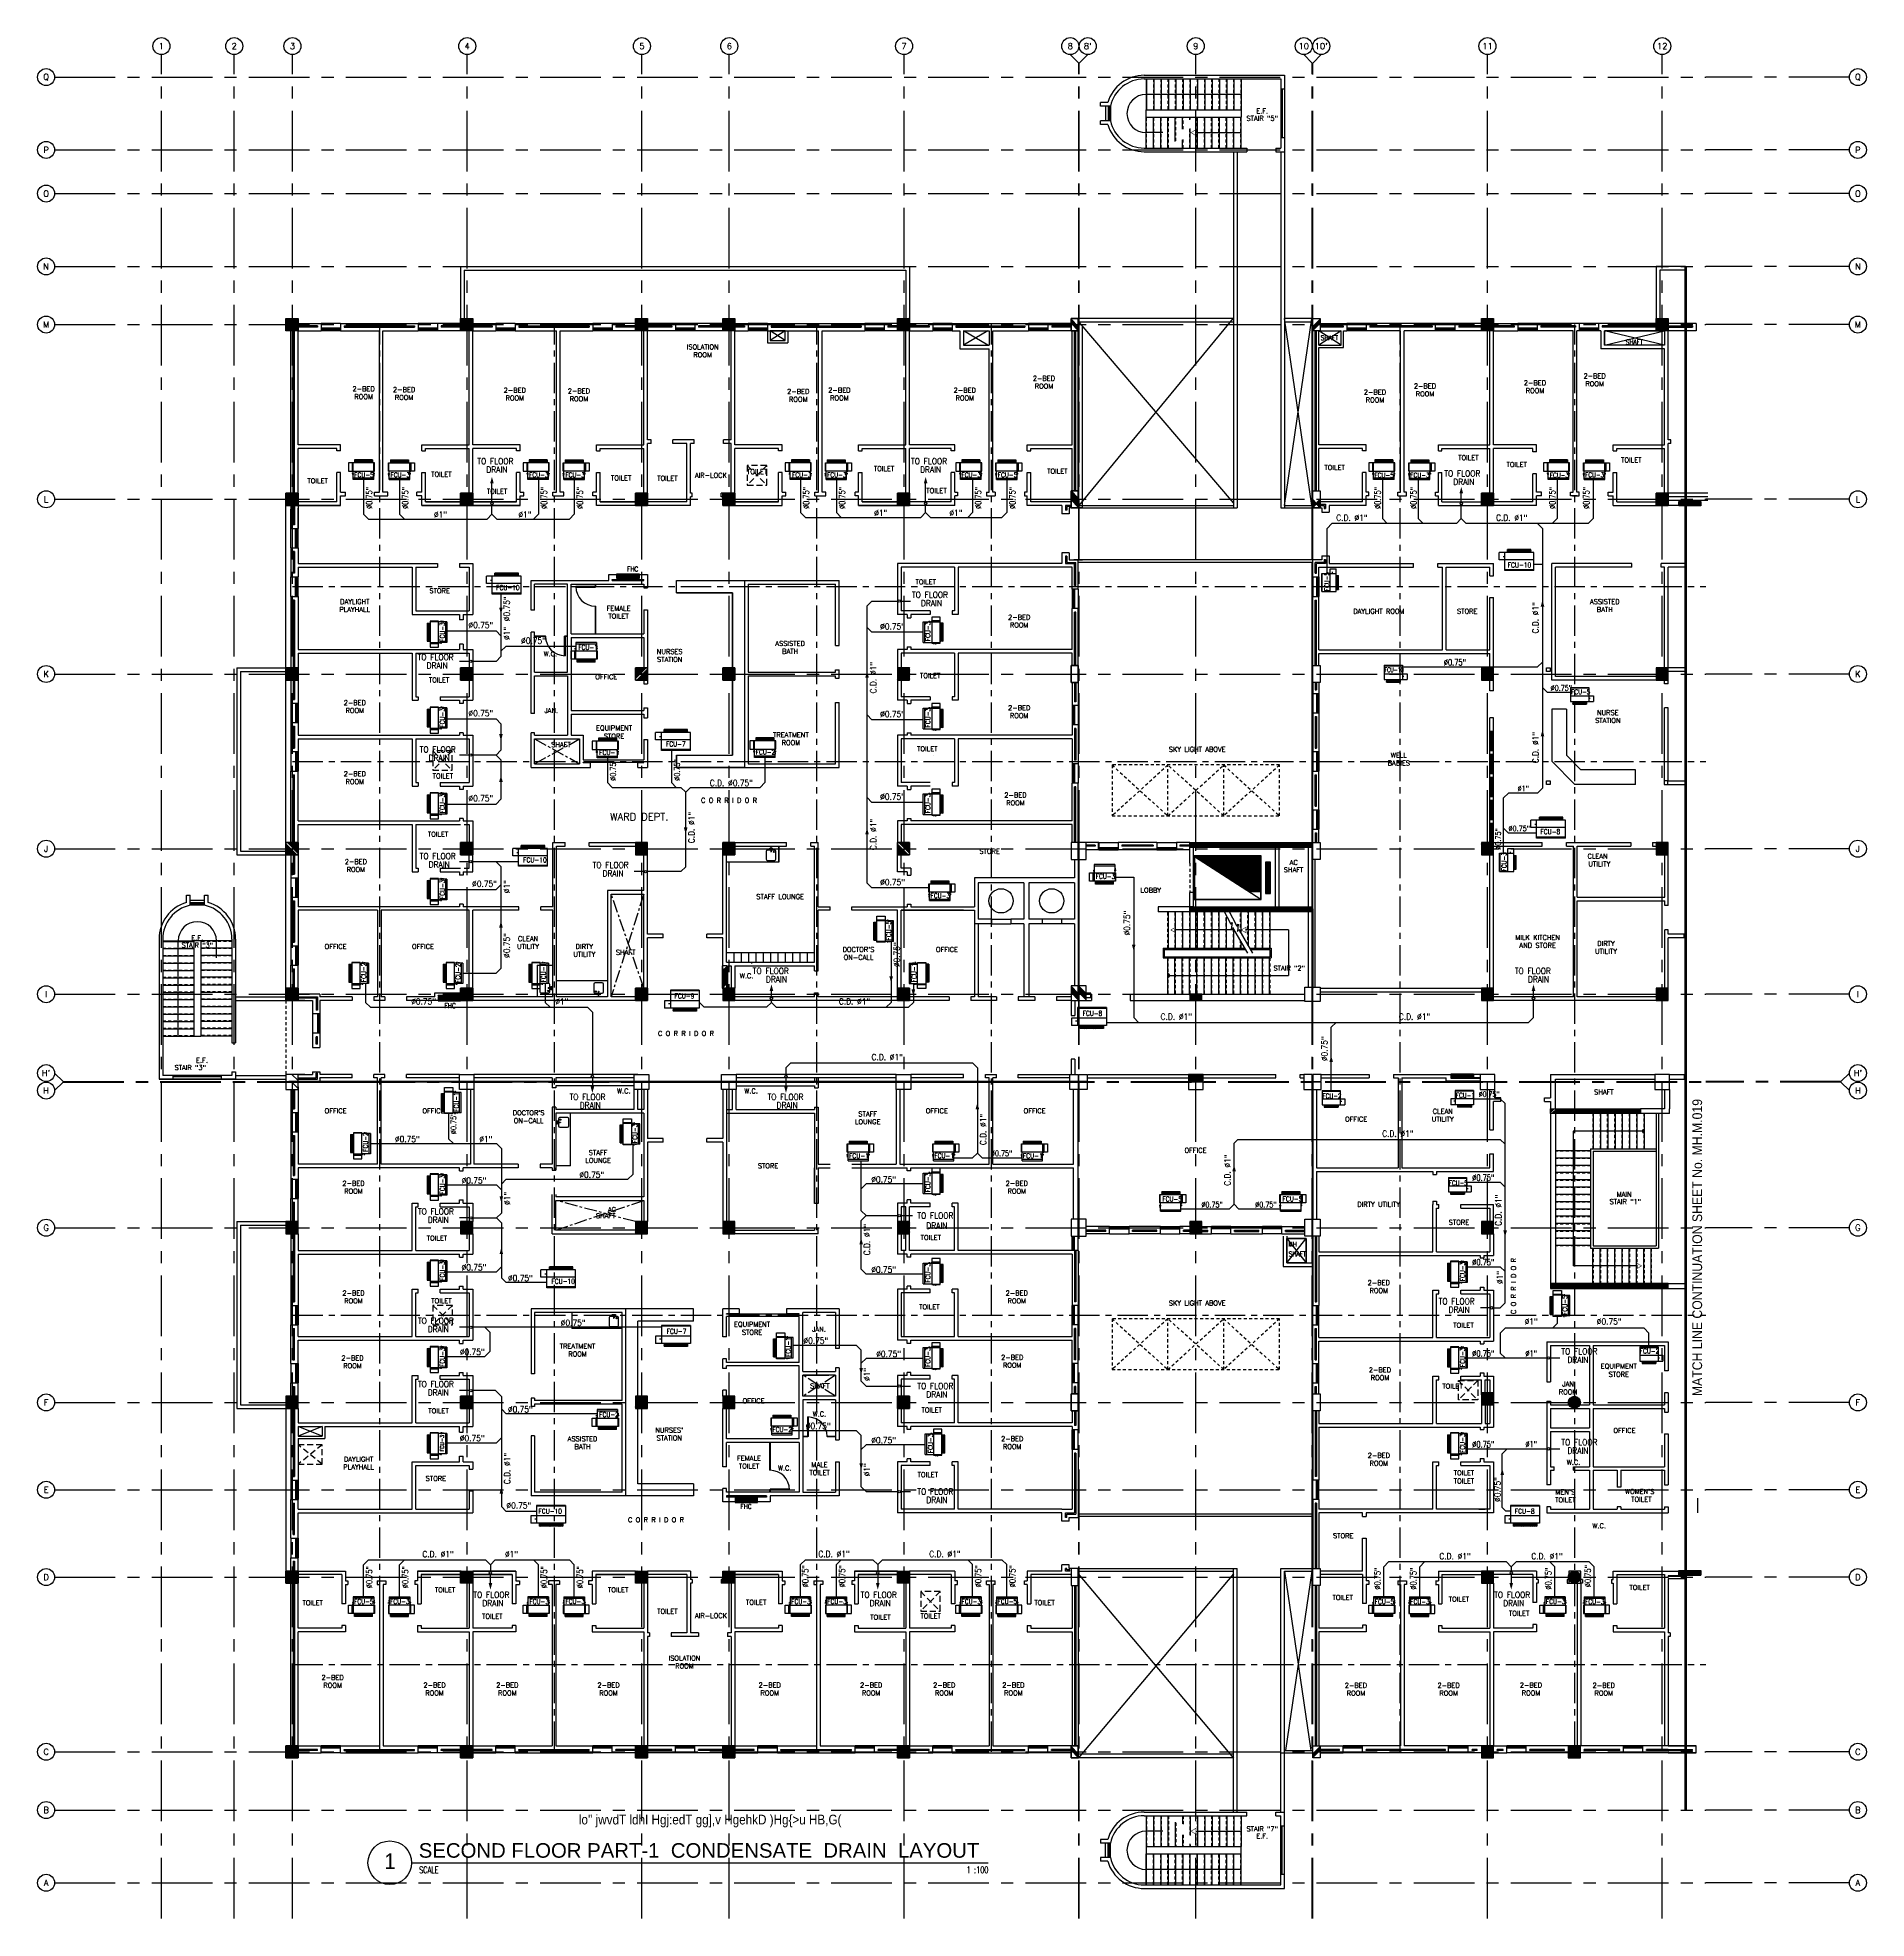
# Model space of a CAD drawing. Extents: x 417866242 to 417866633, y 43498034 to 43498122.
# Drawn here: x 417866557.3 to 417866632.6, y 43498033.6 to 43498111.1 of the extents above.
import ezdxf
from ezdxf.enums import TextEntityAlignment as Align

# ---------------------------------------------------------------- set-up
doc = ezdxf.new("R2010")
doc.units = 0
doc.header["$MEASUREMENT"] = 0
for name, pattern in [('CENTER', [2, 1.25, -0.25, 0.25, -0.25]), ('CENTER2', [1.125, 0.75, -0.125, 0.125, -0.125]), ('CENTERX2', [4, 2.5, -0.5, 0.5, -0.5]), ('HIDDEN', [0.375, 0.25, -0.125]), ('HIDDEN2', [0.1875, 0.125, -0.0625])]:
    doc.linetypes.add(name, pattern=pattern)
doc.layers.get('0').update_dxf_attribs({"linetype": 'CONTINUOUS'})
for name, color, linetype in [('AC-CD', 6, 'CONTINUOUS'), ('AC-TEXT', 2, 'CONTINUOUS'), ('ALM', 11, 'CONTINUOUS'), ('AX', 11, 'CONTINUOUS'), ('AX-CR', 7, 'CONTINUOUS'), ('AX-TXT', 2, 'CONTINUOUS'), ('AXES', 11, 'CENTERX2'), ('AXES1', 11, 'CENTER'), ('CER', 2, 'CONTINUOUS'), ('COL', 11, 'CONTINUOUS'), ('COUNTER', 11, 'CONTINUOUS'), ('CTXT', 6, 'CONTINUOUS'), ('E-TXT', 2, 'CONTINUOUS'), ('EJ', 11, 'CONTINUOUS'), ('ELEV', 2, 'CONTINUOUS'), ('FCU', 6, 'CONTINUOUS'), ('FHC', 11, 'CONTINUOUS'), ('HAT', 11, 'CONTINUOUS'), ('HIDDEN', 11, 'HIDDEN2'), ('INSUL', 11, 'CONTINUOUS'), ('LIFTS', 11, 'CONTINUOUS'), ('Locker', 11, 'CONTINUOUS'), ('ME-FIX', 11, 'CONTINUOUS'), ('NON-MEDICAL', 11, 'CONTINUOUS'), ('P-SOLIDWASTE', 6, 'CONTINUOUS'), ('PART', 11, 'CONTINUOUS'), ('PROJ-L', 11, 'CONTINUOUS'), ('RM-NAME', 11, 'CONTINUOUS'), ('ROOF', 11, 'CONTINUOUS'), ('ROOF1', 4, 'CONTINUOUS'), ('SHAFT', 11, 'CONTINUOUS'), ('STR', 11, 'CONTINUOUS'), ('STR-H', 11, 'HIDDEN2'), ('TEXT', 6, 'CONTINUOUS'), ('TEXTN', 2, 'CONTINUOUS'), ('TXT1', 2, 'CONTINUOUS'), ('WALL', 11, 'CONTINUOUS'), ('WIN', 11, 'CONTINUOUS')]:
    doc.layers.add(name, color=color, linetype=linetype)
doc.styles.add('Abdel', font='xarb.shx', dxfattribs={"width": 0.9})
doc.styles.add('ROMANC', font='romanc', dxfattribs={"height": 0.1})
doc.styles.add('ROMANS', font='ROMANS.shx', dxfattribs={"width": 0.6})
doc.styles.add('TTXT', font='ARIAL.TTF', dxfattribs={"width": 0.6})
pattern_1 = [(45.00000000000001, (417866348.9394155, 43498057.74096707), (-0.04640388251536718, 0.04640388251536719), []), (45.00000000000001, (417866348.9703515, 43498057.74096707), (-0.04640388251536718, 0.04640388251536719), [])]
pattern_2 = [(135, (417866900.6817801, 43498016.64596707), (0.02651650429449553, 0.02651650429449554), [])]

# ---------------------------------------------------------------- blocks, each defined once
blk = doc.blocks.new('*X50')
at = {"color": 0}
for p, q in [((193088.5557043091, 10708.03916676883), (193541.5165375402, 11161)), ((193088.5557043091, 10761.07217535782), (193488.4835289513, 11161)), ((193088.5557043091, 10814.10518394681), (193435.4505203623, 11161)), ((193088.5557043091, 10867.1381925358), (193382.4175117733, 11161)), ((193088.5557043091, 10920.17120112479), (193329.3845031843, 11161)), ((193088.5557043091, 10973.20420971377), (193276.3514945953, 11161)), ((193088.5557043091, 11026.23721830276), (193223.3184860063, 11161)), ((193088.5557043091, 11079.27022689175), (193170.2854774173, 11161)), ((193088.5557043091, 11132.30323548074), (193117.2524688283, 11161)), ((193094.5495461292, 10661), (193588.555704309, 11155.00615817976)), ((193147.5825547182, 10661), (193588.555704309, 11101.97314959077)), ((193200.6155633072, 10661), (193588.555704309, 11048.94014100178)), ((193253.6485718962, 10661), (193588.555704309, 10995.90713241279)), ((193306.6815804852, 10661), (193588.555704309, 10942.87412382381)), ((193359.7145890742, 10661), (193588.555704309, 10889.84111523482)), ((193412.7475976632, 10661), (193588.555704309, 10836.80810664583)), ((193465.7806062522, 10661), (193588.555704309, 10783.77509805684)), ((193518.8136148412, 10661), (193588.555704309, 10730.74208946785)), ((193571.8466234302, 10661), (193588.555704309, 10677.70908087887))]:
    blk.add_line(p, q, dxfattribs=at)
blk = doc.blocks.new('C5')
at = {"layer": 'HAT', "linetype": 'ByBlock'}
h = blk.add_hatch(dxfattribs=at)
h.set_pattern_fill('ANSI31', color=256, scale=300, style=0)
h.set_pattern_definition([(45, (-223356.1822811712, -51411.00533739349), (-26.51650429449553, 26.51650429449553), [])])
h.paths.add_polyline_path([(300.0000000001455, 300.0000000000218), (0, 300.0000000000146), (0, 1.455191522836685e-11), (300.0000000001164, 3.637978807091713e-11)])
h.paths.add_polyline_path([(599.9999999999709, 300.0000000000073), (300.0000000001455, 300.0000000000073), (300.0000000000873, 4.365574568510056e-11), (600, 6.548361852765083e-11)])
at = {"layer": 'COL'}
blk.add_lwpolyline([(600, 300.0000000000509), (0, 300.0000000000218), (0, 2.91038304567337e-11), (600, 5.820766091346741e-11)], close=True, dxfattribs=at)
blk = doc.blocks.new('C11')
at = {"layer": 'HAT'}
h = blk.add_hatch(dxfattribs=at)
h.set_pattern_fill('ANSI31', color=256, scale=300, style=0)
h.set_pattern_definition([(45, (-248556.1822811713, -75061.0053373936), (-26.51650429449553, 26.51650429449553), [])])
h.paths.add_polyline_path([(300.0000000000291, 700), (-2.91038304567337e-11, 700), (0, 349.9999999998981), (300.0000000000291, 349.9999999998981)])
h.paths.add_polyline_path([(300, 349.9999999998981), (-2.91038304567337e-11, 349.9999999998981), (-2.91038304567337e-11, 0), (300.0000000000291, 0)])
at = {"layer": 'COL'}
blk.add_lwpolyline([(300.0000000000291, 700), (299.9999999999709, 0), (0, 0), (0, 700)], close=True, dxfattribs=at)
blk = doc.blocks.new('C11D')
at = {"layer": 'COL', "linetype": 'ByBlock'}
for p in [(-320.0000000003783, 0), (0, 0)]:
    blk.add_blockref('C11', p, dxfattribs=at)
blk = doc.blocks.new('C7')
at = {"layer": 'HAT'}
h = blk.add_hatch(dxfattribs=at)
h.set_pattern_fill('ANSI31', color=256, scale=300, style=0)
h.set_pattern_definition([(45, (-248876.1822811714, -51411.00533739352), (-26.51650429449553, 26.51650429449553), [])])
h.paths.add_polyline_path([(350.0000000000291, 299.9999999999709), (250.0000000001455, 299.9999999999709), (-5.820766091346741e-11, 300), (0, 0), (350, -7.275957614183426e-12)])
at = {"layer": 'COL'}
blk.add_lwpolyline([(-2.91038304567337e-11, 300), (-5.820766091346741e-11, 0), (350, 0), (350.0000000000291, 300)], close=True, dxfattribs=at)
blk = doc.blocks.new('C5V')
at = {"layer": 'HAT'}
h = blk.add_hatch(dxfattribs=at)
h.set_pattern_fill('ANSI31', color=256, scale=300, style=0)
h.set_pattern_definition([(45, (-249196.1822811713, -54711.00533739357), (-26.51650429449553, 26.51650429449553), [])])
h.paths.add_polyline_path([(-19.9999999999709, 600.0000000000073), (-320, 600.0000000000073), (-320.0000000000291, 299.99999999992), (-19.99999999991269, 299.99999999992)])
h.paths.add_polyline_path([(-19.9999999999709, 299.9999999999127), (-320, 299.9999999999127), (-320, 7.275957614183426e-12), (-19.99999999994179, 7.275957614183426e-12)])
h = blk.add_hatch(dxfattribs=at)
h.set_pattern_fill('ANSI31', color=256, scale=300, style=0)
h.set_pattern_definition([(45, (-248876.1822811713, -54711.00533739358), (-26.51650429449553, 26.51650429449553), [])])
h.paths.add_polyline_path([(300.0000000000582, 600), (2.91038304567337e-11, 600), (0, 299.9999999999127), (300.0000000001164, 299.9999999999127)])
h.paths.add_polyline_path([(300.0000000000582, 299.9999999999054), (2.91038304567337e-11, 299.9999999999054), (2.91038304567337e-11, 0), (300.0000000000873, 0)])
at = {"layer": 'COL'}
for points in [[(-19.99999999994179, 600.0000000000073), (-19.99999999994179, 7.275957614183426e-12), (-320.0000000000291, 7.275957614183426e-12), (-320.0000000000291, 600.0000000000073)], [(300.0000000000873, 600), (300.0000000000873, 0), (0, 0), (0, 600)]]:
    blk.add_lwpolyline(points, close=True, dxfattribs=at)
blk = doc.blocks.new('COL50')
at = {"layer": 'COL'}
blk.add_lwpolyline([(-249.9999999999709, 250), (-249.9999999999418, -250), (250, -250), (249.9999999999709, 250)], close=True, dxfattribs=at)
blk = doc.blocks.new('AXU')
at = {"layer": 'AX-CR'}
blk.add_circle((0, 350), 350.0000000000014, dxfattribs=at)
at = {"layer": 'AX-TXT', "style": 'ROMANS'}
blk.add_attdef('AX', text='', height=250, dxfattribs=at).set_placement((0, 350), align=Align.MIDDLE)
blk = doc.blocks.new('*X29')
at = {"color": 0}
for p, q in [((73379.22208648534, 177111.7868865519), (73857.16917374516, 177589.7339738117)), ((73379.22208648534, 177164.8198951409), (73804.13616515617, 177589.7339738117)), ((73379.22208648534, 177217.8529037299), (73751.10315656719, 177589.7339738117)), ((73379.22208648536, 177270.8859123188), (73698.0701479782, 177589.7339738117)), ((73379.22208648536, 177323.9189209078), (73645.0371393892, 177589.7339738117)), ((73379.22208648537, 177376.9519294968), (73592.00413080021, 177589.7339738117)), ((73379.22208648537, 177429.9849380858), (73538.97112221122, 177589.7339738117)), ((73379.22208648539, 177483.0179466748), (73485.93811362224, 177589.7339738117)), ((73379.22208648539, 177536.0509552638), (73432.90510503323, 177589.7339738117)), ((73410.20218233416, 177089.7339738117), (73879.22208648533, 177558.7538779629)), ((73463.23519092315, 177089.7339738117), (73879.22208648533, 177505.7208693739)), ((73516.26819951214, 177089.7339738117), (73879.22208648532, 177452.6878607848)), ((73569.30120810114, 177089.7339738117), (73879.22208648532, 177399.6548521958)), ((73622.33421669013, 177089.7339738117), (73879.2220864853, 177346.6218436069)), ((73675.36722527911, 177089.7339738117), (73879.2220864853, 177293.5888350179)), ((73728.4002338681, 177089.7339738117), (73879.2220864853, 177240.5558264289)), ((73781.4332424571, 177089.7339738117), (73879.22208648529, 177187.5228178399)), ((73834.46625104609, 177089.7339738117), (73879.22208648529, 177134.4898092509))]:
    blk.add_line(p, q, dxfattribs=at)
blk = doc.blocks.new('*X30')
at = {"color": 0}
for p, q in [((73379.22208648533, 169899.2977184491), (73869.65834184796, 170389.7339738117)), ((73379.22208648533, 169952.3307270381), (73816.62533325895, 170389.7339738117)), ((73379.22208648533, 170005.363735627), (73763.59232466997, 170389.7339738117)), ((73379.22208648533, 170058.396744216), (73710.55931608098, 170389.7339738117)), ((73379.22208648532, 170111.429752805), (73657.526307492, 170389.7339738117)), ((73379.22208648532, 170164.462761394), (73604.49329890299, 170389.7339738117)), ((73379.22208648532, 170217.495769983), (73551.460290314, 170389.7339738117)), ((73379.22208648532, 170270.528778572), (73498.42728172502, 170389.7339738117)), ((73379.22208648532, 170323.561787161), (73445.39427313601, 170389.7339738117)), ((73379.2220864853, 170376.59479575), (73392.36126454703, 170389.7339738117)), ((73422.69135043694, 169889.7339738117), (73879.22208648524, 170346.26470986)), ((73475.72435902593, 169889.7339738117), (73879.22208648526, 170293.231701271)), ((73528.75736761492, 169889.7339738117), (73879.22208648526, 170240.198692682)), ((73581.79037620392, 169889.7339738117), (73879.22208648526, 170187.165684093)), ((73634.82338479291, 169889.7339738117), (73879.22208648526, 170134.132675504)), ((73687.8563933819, 169889.7339738117), (73879.22208648526, 170081.099666915)), ((73740.88940197088, 169889.7339738117), (73879.22208648527, 170028.066658326)), ((73793.92241055988, 169889.7339738117), (73879.22208648527, 169975.0336497371)), ((73846.95541914887, 169889.7339738117), (73879.22208648527, 169922.0006411481))]:
    blk.add_line(p, q, dxfattribs=at)
blk = doc.blocks.new('*X31')
at = {"color": 0}
for p, q in [((73379.22208648533, 162739.8415589353), (73829.11450136174, 163189.7339738117)), ((73379.22208648533, 162792.8745675243), (73776.08149277275, 163189.7339738117)), ((73379.22208648533, 162845.9075761132), (73723.04848418376, 163189.7339738117)), ((73379.22208648533, 162898.9405847022), (73670.01547559477, 163189.7339738117)), ((73379.22208648532, 162951.9735932912), (73616.98246700577, 163189.7339738117)), ((73379.22208648532, 163005.0066018802), (73563.94945841678, 163189.7339738117)), ((73379.22208648532, 163058.0396104692), (73510.9164498278, 163189.7339738117)), ((73379.22208648532, 163111.0726190582), (73457.88344123881, 163189.7339738117)), ((73379.22208648532, 163164.1056276472), (73404.85043264981, 163189.7339738117)), ((73382.14750995074, 162689.7339738117), (73879.22208648524, 163186.8085503462)), ((73435.18051853972, 162689.7339738117), (73879.22208648526, 163133.7755417572)), ((73488.21352712871, 162689.7339738117), (73879.22208648526, 163080.7425331682)), ((73541.24653571771, 162689.7339738117), (73879.22208648526, 163027.7095245792)), ((73594.2795443067, 162689.7339738117), (73879.22208648526, 162974.6765159902)), ((73647.31255289569, 162689.7339738117), (73879.22208648526, 162921.6435074013)), ((73700.34556148468, 162689.7339738117), (73879.22208648527, 162868.6104988123)), ((73753.37857007368, 162689.7339738117), (73879.22208648527, 162815.5774902233)), ((73806.41157866266, 162689.7339738117), (73879.22208648527, 162762.5444816343)), ((73859.44458725165, 162689.7339738117), (73879.22208648527, 162709.5114730453))]:
    blk.add_line(p, q, dxfattribs=at)
blk = doc.blocks.new('*X32')
at = {"color": 0}
for p, q in [((73379.22208648533, 155527.3523908325), (73841.60366946452, 155989.7339738117)), ((73379.22208648533, 155580.3853994215), (73788.57066087553, 155989.7339738117)), ((73379.22208648533, 155633.4184080105), (73735.53765228653, 155989.7339738117)), ((73379.22208648533, 155686.4514165994), (73682.50464369754, 155989.7339738117)), ((73379.22208648533, 155739.4844251884), (73629.47163510855, 155989.7339738117)), ((73379.22208648532, 155792.5174337774), (73576.43862651955, 155989.7339738117)), ((73379.22208648532, 155845.5504423664), (73523.40561793056, 155989.7339738117)), ((73379.22208648532, 155898.5834509554), (73470.37260934158, 155989.7339738117)), ((73379.22208648532, 155951.6164595444), (73417.33960075259, 155989.7339738117)), ((73394.6366780535, 155489.7339738117), (73879.22208648526, 155974.3193822434)), ((73447.66968664249, 155489.7339738117), (73879.22208648526, 155921.2863736544)), ((73500.70269523149, 155489.7339738117), (73879.22208648526, 155868.2533650654)), ((73553.73570382048, 155489.7339738117), (73879.22208648526, 155815.2203564765)), ((73606.76871240947, 155489.7339738117), (73879.22208648526, 155762.1873478875)), ((73659.80172099845, 155489.7339738117), (73879.22208648527, 155709.1543392985)), ((73712.83472958746, 155489.7339738117), (73879.22208648527, 155656.1213307095)), ((73765.86773817644, 155489.7339738117), (73879.22208648527, 155603.0883221205)), ((73818.90074676543, 155489.7339738117), (73879.22208648527, 155550.0553135315)), ((73871.93375535442, 155489.7339738117), (73879.22208648527, 155497.0223049425))]:
    blk.add_line(p, q, dxfattribs=at)
blk = doc.blocks.new('*X28')
at = {"color": 0}
for p, q in [((140176.4757005259, 227700), (140376.4757005259, 227700)), ((140176.4757005259, 227650), (140376.4757005259, 227650)), ((140176.4757005259, 227600), (140376.4757005259, 227600)), ((140176.4757005259, 227550), (140376.4757005259, 227550)), ((140176.4757005259, 227500), (140376.4757005259, 227500)), ((140176.4757005259, 227450), (140376.4757005259, 227450)), ((140176.4757005259, 227400), (140376.4757005259, 227400)), ((140176.4757005259, 227350), (140376.4757005259, 227350)), ((140176.4757005259, 227300), (140376.4757005259, 227300)), ((140176.4757005259, 227250), (140376.4757005259, 227250)), ((140176.4757005259, 227200), (140376.4757005259, 227200)), ((140176.4757005259, 227150), (140376.4757005259, 227150)), ((140176.4757005259, 227100), (140376.4757005259, 227100)), ((140176.4757005259, 227050), (140376.4757005259, 227050)), ((140176.4757005259, 227000), (140376.4757005259, 227000)), ((140176.4757005259, 226950), (140376.4757005259, 226950)), ((140176.4757005259, 226900), (140376.4757005259, 226900)), ((140176.4757005259, 226850), (140376.4757005259, 226850)), ((140176.4757005259, 226800), (140376.4757005259, 226800)), ((140176.4757005259, 226750), (140376.4757005259, 226750)), ((140176.4757005259, 226700), (140376.4757005259, 226700)), ((140176.4757005259, 226650), (140376.4757005259, 226650)), ((140176.4757005259, 226600), (140376.4757005259, 226600)), ((140176.4757005259, 226550), (140376.4757005259, 226550)), ((140176.4757005259, 226500), (140376.4757005259, 226500)), ((140176.4757005259, 226450), (140376.4757005259, 226450))]:
    blk.add_line(p, q, dxfattribs=at)
blk = doc.blocks.new('*X35')
at = {"color": 0}
for p, q in [((73379.22208648533, 149534.6224202765), (73834.33364002052, 149989.7339738117)), ((73379.22208648533, 149587.6554288655), (73781.30063143153, 149989.7339738117)), ((73379.22208648532, 149640.6884374545), (73728.26762284254, 149989.7339738117)), ((73379.22208648532, 149693.7214460435), (73675.23461425355, 149989.7339738117)), ((73379.22208648532, 149746.7544546324), (73622.20160566455, 149989.7339738117)), ((73379.22208648532, 149799.7874632214), (73569.16859707556, 149989.7339738117)), ((73379.22208648532, 149852.8204718104), (73516.13558848658, 149989.7339738117)), ((73379.2220864853, 149905.8534803994), (73463.10257989758, 149989.7339738117)), ((73379.2220864853, 149958.8864889884), (73410.06957130859, 149989.7339738117)), ((73387.36664860952, 149489.7339738117), (73879.22208648524, 149981.5894116874)), ((73440.3996571985, 149489.7339738117), (73879.22208648524, 149928.5564030984)), ((73493.43266578749, 149489.7339738117), (73879.22208648524, 149875.5233945095)), ((73546.46567437648, 149489.7339738117), (73879.22208648526, 149822.4903859204)), ((73599.49868296548, 149489.7339738117), (73879.22208648526, 149769.4573773315)), ((73652.53169155447, 149489.7339738117), (73879.22208648526, 149716.4243687425)), ((73705.56470014346, 149489.7339738117), (73879.22208648526, 149663.3913601535)), ((73758.59770873244, 149489.7339738117), (73879.22208648526, 149610.3583515645)), ((73811.63071732144, 149489.7339738117), (73879.22208648527, 149557.3253429755)), ((73864.66372591043, 149489.7339738117), (73879.22208648527, 149504.2923343865))]:
    blk.add_line(p, q, dxfattribs=at)
blk = doc.blocks.new('*X36')
at = {"color": 0}
for p, q in [((61359.22208648539, 149500.0823613885), (61598.87369890929, 149739.7339738124)), ((61359.22208648538, 149553.1153699775), (61545.8406903203, 149739.7339738124)), ((61359.22208648537, 149606.1483785665), (61492.80768173131, 149739.7339738124)), ((61359.22208648537, 149659.1813871555), (61439.77467314232, 149739.7339738124)), ((61359.22208648537, 149712.2143957445), (61386.74166455333, 149739.7339738124)), ((61401.90670749754, 149489.7339738117), (61651.90670749829, 149739.7339738124)), ((61454.93971608653, 149489.7339738117), (61704.93971608728, 149739.7339738124)), ((61507.97272467552, 149489.7339738117), (61757.97272467627, 149739.7339738124)), ((61561.00573326452, 149489.7339738117), (61811.00573326526, 149739.7339738124)), ((61614.0387418535, 149489.7339738117), (61859.22208648531, 149734.9173184435)), ((61667.0717504425, 149489.7339738117), (61859.22208648532, 149681.8843098545)), ((61720.10475903148, 149489.7339738117), (61859.22208648532, 149628.8513012655)), ((61773.13776762048, 149489.7339738117), (61859.22208648532, 149575.8182926765)), ((61826.17077620947, 149489.7339738117), (61859.22208648533, 149522.7852840876))]:
    blk.add_line(p, q, dxfattribs=at)
blk = doc.blocks.new('*X34')
at = {"color": 0}
for p, q in [((61359.22208648539, 153159.3599540289), (61539.59610626817, 153339.7339738117)), ((61359.22208648538, 153212.3929626179), (61486.56309767918, 153339.7339738117)), ((61359.22208648537, 153265.4259712069), (61433.53008909019, 153339.7339738117)), ((61359.22208648537, 153318.4589797959), (61380.4970805012, 153339.7339738117)), ((61392.62911485726, 153139.7339738118), (61592.62911485717, 153339.7339738117)), ((61445.66212344625, 153139.7339738118), (61645.66212344616, 153339.7339738117)), ((61498.69513203524, 153139.7339738118), (61698.69513203515, 153339.7339738117)), ((61551.72814062423, 153139.7339738118), (61751.72814062415, 153339.7339738117)), ((61604.76114921322, 153139.7339738118), (61804.76114921314, 153339.7339738117)), ((61657.79415780221, 153139.7339738118), (61857.79415780213, 153339.7339738117)), ((61710.8271663912, 153139.7339738118), (61910.82716639112, 153339.7339738117)), ((61763.86017498019, 153139.7339738118), (61963.86017498012, 153339.7339738117)), ((61816.89318356918, 153139.7339738118), (62016.8931835691, 153339.7339738117)), ((61869.92619215817, 153139.7339738118), (62069.9261921581, 153339.7339738117)), ((61922.95920074716, 153139.7339738118), (62122.95920074709, 153339.7339738117)), ((61975.99220933615, 153139.7339738118), (62175.99220933608, 153339.7339738117)), ((62029.02521792514, 153139.7339738118), (62229.02521792507, 153339.7339738117)), ((62082.05822651413, 153139.7339738118), (62282.05822651407, 153339.7339738117)), ((62135.09123510312, 153139.7339738118), (62335.09123510306, 153339.7339738117)), ((62188.12424369211, 153139.7339738118), (62388.12424369205, 153339.7339738117)), ((62241.1572522811, 153139.7339738118), (62441.15725228105, 153339.7339738117)), ((62294.19026087009, 153139.7339738118), (62494.19026087003, 153339.7339738117)), ((62347.22326945908, 153139.7339738118), (62547.22326945903, 153339.7339738117)), ((62400.25627804807, 153139.7339738118), (62600.25627804802, 153339.7339738117)), ((62453.28928663706, 153139.7339738118), (62653.28928663702, 153339.7339738117)), ((62506.32229522605, 153139.7339738118), (62706.322295226, 153339.7339738117)), ((62559.35530381504, 153139.7339738118), (62759.355303815, 153339.7339738117)), ((62612.38831240403, 153139.7339738118), (62812.38831240399, 153339.7339738117)), ((62665.42132099302, 153139.7339738118), (62865.42132099298, 153339.7339738117)), ((62718.45432958201, 153139.7339738118), (62918.45432958197, 153339.7339738117)), ((62771.48733817101, 153139.7339738118), (62971.48733817097, 153339.7339738117)), ((62824.52034675999, 153139.7339738118), (63024.52034675996, 153339.7339738117)), ((62877.55335534898, 153139.7339738118), (63077.55335534895, 153339.7339738117)), ((62930.58636393797, 153139.7339738118), (63130.58636393795, 153339.7339738117)), ((62983.61937252696, 153139.7339738118), (63183.61937252693, 153339.7339738117)), ((63036.65238111596, 153139.7339738118), (63236.65238111593, 153339.7339738117)), ((63089.68538970494, 153139.7339738118), (63289.68538970492, 153339.7339738117)), ((63142.71839829393, 153139.7339738118), (63342.71839829391, 153339.7339738117)), ((63195.75140688293, 153139.7339738118), (63395.7514068829, 153339.7339738117)), ((63248.78441547191, 153139.7339738118), (63448.7844154719, 153339.7339738117)), ((63301.81742406091, 153139.7339738118), (63501.81742406089, 153339.7339738117)), ((63354.8504326499, 153139.7339738118), (63554.85043264988, 153339.7339738117)), ((63407.88344123888, 153139.7339738118), (63607.88344123888, 153339.7339738117)), ((63460.91644982788, 153139.7339738118), (63660.91644982787, 153339.7339738118)), ((63513.94945841686, 153139.7339738118), (63713.94945841686, 153339.7339738118)), ((63566.98246700585, 153139.7339738118), (63766.98246700585, 153339.7339738118)), ((63620.01547559485, 153139.7339738118), (63820.01547559485, 153339.7339738118)), ((63673.04848418383, 153139.7339738117), (63873.04848418383, 153339.7339738118)), ((63726.08149277283, 153139.7339738117), (63926.08149277283, 153339.7339738118)), ((63779.11450136182, 153139.7339738117), (63979.11450136182, 153339.7339738118)), ((63832.1475099508, 153139.7339738117), (64032.14750995081, 153339.7339738118)), ((63885.1805185398, 153139.7339738117), (64085.1805185398, 153339.7339738118)), ((63938.21352712878, 153139.7339738117), (64138.2135271288, 153339.7339738118)), ((63991.24653571778, 153139.7339738117), (64191.24653571779, 153339.7339738118)), ((64044.27954430677, 153139.7339738117), (64244.27954430678, 153339.7339738118)), ((64097.31255289575, 153139.7339738117), (64297.31255289578, 153339.7339738118)), ((64150.34556148475, 153139.7339738117), (64350.34556148477, 153339.7339738118)), ((64203.37857007374, 153139.7339738117), (64403.37857007376, 153339.7339738118)), ((64256.41157866273, 153139.7339738117), (64456.41157866275, 153339.7339738118)), ((64309.44458725172, 153139.7339738117), (64509.44458725175, 153339.7339738118)), ((64362.4775958407, 153139.7339738117), (64562.47759584073, 153339.7339738118)), ((64415.5106044297, 153139.7339738117), (64615.51060442973, 153339.7339738118)), ((64468.54361301869, 153139.7339738117), (64668.54361301872, 153339.7339738118)), ((64521.57662160768, 153139.7339738117), (64721.57662160771, 153339.7339738118)), ((64574.60963019667, 153139.7339738117), (64774.6096301967, 153339.7339738118)), ((64627.64263878566, 153139.7339738117), (64827.6426387857, 153339.7339738118)), ((64680.67564737465, 153139.7339738117), (64880.67564737469, 153339.7339738118)), ((64733.70865596364, 153139.7339738117), (64933.70865596368, 153339.7339738118)), ((64786.74166455263, 153139.7339738117), (64986.74166455268, 153339.7339738118)), ((64839.77467314162, 153139.7339738117), (65039.77467314167, 153339.7339738118)), ((64892.80768173061, 153139.7339738117), (65092.80768173066, 153339.7339738118)), ((64945.8406903196, 153139.7339738117), (65145.84069031965, 153339.7339738118)), ((64998.87369890859, 153139.7339738117), (65198.87369890865, 153339.7339738118)), ((65051.90670749758, 153139.7339738117), (65251.90670749763, 153339.7339738118)), ((65104.93971608657, 153139.7339738117), (65304.93971608663, 153339.7339738118)), ((65157.97272467556, 153139.7339738117), (65357.97272467562, 153339.7339738118)), ((65211.00573326455, 153139.7339738117), (65411.00573326461, 153339.7339738118)), ((65264.03874185354, 153139.7339738117), (65464.0387418536, 153339.7339738118)), ((65317.07175044253, 153139.7339738117), (65517.0717504426, 153339.7339738118)), ((65370.10475903152, 153139.7339738117), (65570.10475903159, 153339.7339738118)), ((65423.13776762051, 153139.7339738117), (65623.13776762059, 153339.7339738118)), ((65476.1707762095, 153139.7339738117), (65676.17077620958, 153339.7339738118)), ((65529.20378479849, 153139.7339738117), (65729.20378479856, 153339.7339738118)), ((65582.23679338748, 153139.7339738117), (65782.23679338756, 153339.7339738118)), ((65635.26980197646, 153139.7339738117), (65835.26980197655, 153339.7339738118)), ((65688.30281056547, 153139.7339738117), (65888.30281056554, 153339.7339738118)), ((65741.33581915445, 153139.7339738117), (65941.33581915454, 153339.7339738118)), ((65794.36882774344, 153139.7339738117), (65994.36882774353, 153339.7339738118)), ((65847.40183633243, 153139.7339738117), (66047.40183633252, 153339.7339738118)), ((65900.43484492142, 153139.7339738117), (66100.43484492152, 153339.7339738118)), ((65953.46785351042, 153139.7339738117), (66153.4678535105, 153339.7339738118)), ((66006.5008620994, 153139.7339738117), (66206.50086209949, 153339.7339738118)), ((66059.53387068839, 153139.7339738117), (66259.5338706885, 153339.7339738118)), ((66112.56687927738, 153139.7339738117), (66312.56687927748, 153339.7339738118)), ((66165.59988786637, 153139.7339738117), (66365.59988786647, 153339.7339738118)), ((66218.63289645537, 153139.7339738117), (66409.2220864852, 153330.3231638415)), ((66271.66590504436, 153139.7339738117), (66409.2220864852, 153277.2901552526)), ((66324.69891363334, 153139.7339738117), (66409.2220864852, 153224.2571466636)), ((66377.73192222233, 153139.7339738117), (66409.2220864852, 153171.2241380746))]:
    blk.add_line(p, q, dxfattribs=at)
blk = doc.blocks.new('*X33')
at = {"color": 0}
for p, q in [((61359.22208648539, 155811.0103834785), (61537.94567681861, 155989.7339738117)), ((61359.22208648538, 155864.0433920675), (61484.91266822961, 155989.7339738117)), ((61359.22208648537, 155917.0764006564), (61431.87965964062, 155989.7339738117)), ((61359.22208648537, 155970.1094092454), (61378.84665105163, 155989.7339738117)), ((61390.97868540768, 155789.7339738118), (61590.97868540759, 155989.7339738117)), ((61444.01169399667, 155789.7339738118), (61644.01169399659, 155989.7339738117)), ((61497.04470258566, 155789.7339738118), (61697.04470258558, 155989.7339738117)), ((61550.07771117465, 155789.7339738118), (61750.07771117457, 155989.7339738117)), ((61603.11071976364, 155789.7339738118), (61803.11071976356, 155989.7339738117)), ((61656.14372835263, 155789.7339738118), (61856.14372835256, 155989.7339738117)), ((61709.17673694162, 155789.7339738118), (61909.17673694155, 155989.7339738117)), ((61762.20974553061, 155789.7339738118), (61962.20974553054, 155989.7339738117)), ((61815.2427541196, 155789.7339738118), (62015.24275411954, 155989.7339738117)), ((61868.27576270859, 155789.7339738118), (62068.27576270853, 155989.7339738117)), ((61921.30877129758, 155789.7339738118), (62121.30877129752, 155989.7339738117)), ((61974.34177988657, 155789.7339738118), (62174.34177988651, 155989.7339738117)), ((62027.37478847556, 155789.7339738118), (62227.37478847551, 155989.7339738117)), ((62080.40779706455, 155789.7339738118), (62280.40779706449, 155989.7339738117)), ((62133.44080565354, 155789.7339738117), (62333.44080565349, 155989.7339738117)), ((62186.47381424253, 155789.7339738117), (62386.47381424248, 155989.7339738117)), ((62239.50682283152, 155789.7339738117), (62439.50682283147, 155989.7339738117)), ((62292.53983142051, 155789.7339738117), (62492.53983142046, 155989.7339738117)), ((62345.5728400095, 155789.7339738117), (62545.57284000946, 155989.7339738117)), ((62398.60584859849, 155789.7339738117), (62598.60584859845, 155989.7339738117)), ((62451.63885718748, 155789.7339738117), (62651.63885718744, 155989.7339738117)), ((62504.67186577647, 155789.7339738117), (62704.67186577644, 155989.7339738117)), ((62557.70487436546, 155789.7339738117), (62757.70487436542, 155989.7339738117)), ((62610.73788295445, 155789.7339738117), (62810.73788295442, 155989.7339738117)), ((62663.77089154344, 155789.7339738117), (62863.77089154341, 155989.7339738117)), ((62716.80390013244, 155789.7339738117), (62916.80390013241, 155989.7339738117)), ((62769.83690872142, 155789.7339738117), (62969.83690872139, 155989.7339738117)), ((62822.86991731041, 155789.7339738117), (63022.86991731039, 155989.7339738117)), ((62875.90292589941, 155789.7339738117), (63075.90292589938, 155989.7339738117)), ((62928.93593448839, 155789.7339738117), (63128.93593448837, 155989.7339738117)), ((62981.96894307739, 155789.7339738117), (63181.96894307737, 155989.7339738117)), ((63035.00195166637, 155789.7339738117), (63235.00195166636, 155989.7339738117)), ((63088.03496025536, 155789.7339738117), (63288.03496025535, 155989.7339738117)), ((63141.06796884436, 155789.7339738117), (63341.06796884434, 155989.7339738117)), ((63194.10097743334, 155789.7339738117), (63394.10097743334, 155989.7339738117)), ((63247.13398602234, 155789.7339738117), (63447.13398602232, 155989.7339738117)), ((63300.16699461133, 155789.7339738117), (63500.16699461132, 155989.7339738117)), ((63353.20000320031, 155789.7339738117), (63553.20000320031, 155989.7339738117)), ((63406.23301178931, 155789.7339738117), (63606.2330117893, 155989.7339738117)), ((63459.26602037829, 155789.7339738117), (63659.26602037829, 155989.7339738117)), ((63512.29902896728, 155789.7339738117), (63712.29902896729, 155989.7339738117)), ((63565.33203755628, 155789.7339738117), (63765.33203755628, 155989.7339738117)), ((63618.36504614526, 155789.7339738117), (63818.36504614527, 155989.7339738117)), ((63671.39805473426, 155789.7339738117), (63871.39805473427, 155989.7339738117)), ((63724.43106332325, 155789.7339738117), (63924.43106332326, 155989.7339738117)), ((63777.46407191223, 155789.7339738117), (63977.46407191225, 155989.7339738117)), ((63830.49708050123, 155789.7339738117), (64030.49708050124, 155989.7339738117)), ((63883.53008909021, 155789.7339738117), (64083.53008909024, 155989.7339738117)), ((63936.56309767921, 155789.7339738117), (64136.56309767922, 155989.7339738117)), ((63989.5961062682, 155789.7339738117), (64189.59610626822, 155989.7339738117)), ((64042.62911485718, 155789.7339738117), (64242.62911485721, 155989.7339738117)), ((64095.66212344618, 155789.7339738117), (64295.6621234462, 155989.7339738117)), ((64148.69513203517, 155789.7339738117), (64348.69513203519, 155989.7339738117)), ((64201.72814062416, 155789.7339738117), (64401.72814062419, 155989.7339738117)), ((64254.76114921315, 155789.7339738117), (64454.76114921318, 155989.7339738118)), ((64307.79415780213, 155789.7339738117), (64507.79415780217, 155989.7339738118)), ((64360.82716639113, 155789.7339738117), (64560.82716639117, 155989.7339738118)), ((64413.86017498012, 155789.7339738117), (64613.86017498016, 155989.7339738118)), ((64466.89318356911, 155789.7339738117), (64666.89318356915, 155989.7339738118)), ((64519.9261921581, 155789.7339738117), (64719.92619215814, 155989.7339738118)), ((64572.95920074709, 155789.7339738117), (64772.95920074714, 155989.7339738118)), ((64625.99220933608, 155789.7339738117), (64825.99220933612, 155989.7339738118)), ((64679.02521792507, 155789.7339738117), (64879.02521792512, 155989.7339738118)), ((64732.05822651406, 155789.7339738117), (64932.05822651411, 155989.7339738118)), ((64785.09123510305, 155789.7339738117), (64985.0912351031, 155989.7339738118)), ((64838.12424369204, 155789.7339738117), (65038.12424369209, 155989.7339738118)), ((64891.15725228103, 155789.7339738117), (65091.15725228109, 155989.7339738118)), ((64944.19026087002, 155789.7339738117), (65144.19026087008, 155989.7339738118)), ((64997.22326945901, 155789.7339738117), (65197.22326945907, 155989.7339738118)), ((65050.256278048, 155789.7339738117), (65250.25627804807, 155989.7339738118)), ((65103.28928663699, 155789.7339738117), (65303.28928663705, 155989.7339738118)), ((65156.32229522598, 155789.7339738117), (65356.32229522605, 155989.7339738118)), ((65209.35530381497, 155789.7339738117), (65409.35530381504, 155989.7339738118)), ((65262.38831240396, 155789.7339738117), (65462.38831240404, 155989.7339738118)), ((65315.42132099295, 155789.7339738117), (65515.42132099302, 155989.7339738118)), ((65368.45432958194, 155789.7339738117), (65568.45432958202, 155989.7339738118)), ((65421.48733817093, 155789.7339738117), (65621.487338171, 155989.7339738118)), ((65474.52034675992, 155789.7339738117), (65674.52034676001, 155989.7339738118)), ((65527.55335534891, 155789.7339738117), (65727.553355349, 155989.7339738118)), ((65580.5863639379, 155789.7339738117), (65780.58636393798, 155989.7339738118)), ((65633.6193725269, 155789.7339738117), (65833.61937252698, 155989.7339738118)), ((65686.65238111588, 155789.7339738117), (65886.65238111597, 155989.7339738118)), ((65739.68538970487, 155789.7339738117), (65939.68538970496, 155989.7339738118)), ((65792.71839829386, 155789.7339738117), (65992.71839829396, 155989.7339738118)), ((65845.75140688285, 155789.7339738117), (66045.75140688295, 155989.7339738118)), ((65898.78441547185, 155789.7339738117), (66098.78441547194, 155989.7339738118)), ((65951.81742406084, 155789.7339738117), (66151.81742406094, 155989.7339738118)), ((66004.85043264982, 155789.7339738117), (66204.85043264992, 155989.7339738118)), ((66057.88344123881, 155789.7339738117), (66257.88344123891, 155989.7339738118)), ((66110.9164498278, 155789.7339738117), (66310.91644982791, 155989.7339738118)), ((66163.9494584168, 155789.7339738117), (66363.9494584169, 155989.7339738118)), ((66216.98246700579, 155789.7339738117), (66409.2220864852, 155981.9735932911)), ((66270.01547559477, 155789.7339738117), (66409.2220864852, 155928.9405847021)), ((66323.04848418376, 155789.7339738117), (66409.2220864852, 155875.9075761131)), ((66376.08149277275, 155789.7339738117), (66409.2220864852, 155822.8745675241))]:
    blk.add_line(p, q, dxfattribs=at)
blk = doc.blocks.new('A$C3A782592')
at = {"layer": 'COUNTER', "linetype": 'ByBlock'}
for p, q in [((-0.0001671784702921286, 3100.00015351639), (-0.0001671784848440439, 951.4720160925935)), ((599.9998328215152, 3100.00015351639), (-0.0001671784557402134, 3100.00015351639)), ((599.9998328215152, 3100.000153516361), (599.9998328215152, 1200.000153516448)), ((951.4716953976022, 0.0001535164192318916), (-0.0001671784848440439, 951.4720160925935)), ((1199.999832821515, 600.0001535163901), (599.9998328215152, 1200.000153516448)), ((3449.999832821573, 0.0001535164192318916), (951.4716953976022, 0.0001535164192318916)), ((3449.999832821573, 600.0001535164483), (1199.999832821515, 600.0001535163901)), ((3449.999832821573, 0.0001535164192318916), (3449.999832821573, 600.0001535164483))]:
    blk.add_line(p, q, dxfattribs=at)
blk = doc.blocks.new('AXL')
at = {"layer": 'AX-CR'}
blk.add_circle((-350.0000000000018, 0), 350.0000000000014, dxfattribs=at)
at = {"layer": 'AX-TXT', "style": 'ROMANS'}
blk.add_attdef('AX', text='', height=250, dxfattribs=at).set_placement((-350.0000000000018, 0), align=Align.MIDDLE)
blk = doc.blocks.new('*X38')
at = {"color": 0}
for p, q in [((73379.22208648534, 139882.6148570801), (73846.34120321687, 140349.7339738117)), ((73379.22208648533, 139935.6478656691), (73793.30819462788, 140349.7339738117)), ((73379.22208648533, 139988.6808742581), (73740.2751860389, 140349.7339738117)), ((73379.22208648533, 140041.7138828471), (73687.2421774499, 140349.7339738117)), ((73379.22208648533, 140094.7468914361), (73634.2091688609, 140349.7339738117)), ((73379.22208648533, 140147.7799000251), (73581.17616027192, 140349.7339738117)), ((73379.22208648532, 140200.8129086141), (73528.14315168293, 140349.7339738117)), ((73379.22208648532, 140253.8459172031), (73475.11014309393, 140349.7339738117)), ((73379.22208648532, 140306.878925792), (73422.07713450494, 140349.7339738117)), ((73399.37421180587, 139849.7339738117), (73879.22208648526, 140329.581848491)), ((73452.40722039486, 139849.7339738117), (73879.22208648526, 140276.5488399021)), ((73505.44022898385, 139849.7339738117), (73879.22208648526, 140223.5158313131)), ((73558.47323757283, 139849.7339738117), (73879.22208648526, 140170.4828227241)), ((73611.50624616184, 139849.7339738117), (73879.22208648527, 140117.4498141351)), ((73664.53925475082, 139849.7339738117), (73879.22208648527, 140064.4168055461)), ((73717.57226333981, 139849.7339738117), (73879.22208648527, 140011.3837969571)), ((73770.6052719288, 139849.7339738117), (73879.22208648527, 139958.3507883681)), ((73823.6382805178, 139849.7339738117), (73879.22208648527, 139905.3177797791)), ((73876.67128910679, 139849.7339738117), (73879.22208648529, 139852.2847711902))]:
    blk.add_line(p, q, dxfattribs=at)
blk = doc.blocks.new('*X37')
at = {"color": 0}
for p, q in [((61359.22208648539, 139901.1078067812), (61807.8482535159, 140349.7339738117)), ((61359.22208648539, 139954.1408153701), (61754.81524492691, 140349.7339738117)), ((61359.22208648538, 140007.1738239591), (61701.78223633792, 140349.7339738117)), ((61359.22208648538, 140060.2068325481), (61648.74922774893, 140349.7339738117)), ((61359.22208648537, 140113.2398411371), (61595.71621915993, 140349.7339738117)), ((61359.22208648537, 140166.2728497261), (61542.68321057095, 140349.7339738117)), ((61359.22208648537, 140219.3058583151), (61489.65020198195, 140349.7339738117)), ((61359.22208648537, 140272.3388669041), (61436.61719339297, 140349.7339738117)), ((61359.22208648537, 140325.3718754931), (61383.58418480397, 140349.7339738117)), ((61360.88126210489, 139849.7339738117), (61859.2220864853, 140348.0747981921)), ((61413.91427069389, 139849.7339738117), (61859.22208648531, 140295.0417896031)), ((61466.94727928287, 139849.7339738117), (61859.22208648531, 140242.0087810141)), ((61519.98028787187, 139849.7339738117), (61859.22208648532, 140188.9757724251)), ((61573.01329646086, 139849.7339738117), (61859.22208648532, 140135.9427638361)), ((61626.04630504985, 139849.7339738117), (61859.22208648532, 140082.9097552472)), ((61679.07931363884, 139849.7339738117), (61859.22208648532, 140029.8767466581)), ((61732.11232222783, 139849.7339738117), (61859.22208648532, 139976.8437380692)), ((61785.14533081682, 139849.7339738117), (61859.22208648533, 139923.8107294802)), ((61838.17833940581, 139849.7339738117), (61859.22208648533, 139870.7777208912))]:
    blk.add_line(p, q, dxfattribs=at)
blk = doc.blocks.new('*X39')
at = {"color": 0}
for p, q in [((73379.22208648533, 132670.1256889773), (73858.83037131967, 133149.7339738117)), ((73379.22208648533, 132723.1586975663), (73805.79736273068, 133149.7339738117)), ((73379.22208648532, 132776.1917061553), (73752.76435414169, 133149.7339738117)), ((73379.22208648532, 132829.2247147443), (73699.7313455527, 133149.7339738117)), ((73379.22208648532, 132882.2577233333), (73646.6983369637, 133149.7339738117)), ((73379.22208648532, 132935.2907319223), (73593.66532837471, 133149.7339738117)), ((73379.2220864853, 132988.3237405113), (73540.63231978573, 133149.7339738117)), ((73379.2220864853, 133041.3567491003), (73487.59931119674, 133149.7339738117)), ((73379.2220864853, 133094.3897576892), (73434.56630260774, 133149.7339738117)), ((73379.2220864853, 133147.4227662782), (73381.53329401875, 133149.7339738117)), ((73411.86337990867, 132649.7339738117), (73879.22208648524, 133117.0926803882)), ((73464.89638849765, 132649.7339738117), (73879.22208648524, 133064.0596717993)), ((73517.92939708664, 132649.7339738117), (73879.22208648524, 133011.0266632103)), ((73570.96240567564, 132649.7339738117), (73879.22208648524, 132957.9936546213)), ((73623.99541426463, 132649.7339738117), (73879.22208648526, 132904.9606460323)), ((73677.02842285362, 132649.7339738117), (73879.22208648526, 132851.9276374433)), ((73730.0614314426, 132649.7339738117), (73879.22208648526, 132798.8946288543)), ((73783.09444003161, 132649.7339738117), (73879.22208648526, 132745.8616202654)), ((73836.1274486206, 132649.7339738117), (73879.22208648527, 132692.8286116763))]:
    blk.add_line(p, q, dxfattribs=at)
blk = doc.blocks.new('*X40')
at = {"color": 0}
for p, q in [((73379.22208648533, 125457.6365208746), (73871.31953942243, 125949.7339738117)), ((73379.22208648533, 125510.6695294635), (73818.28653083344, 125949.7339738117)), ((73379.22208648532, 125563.7025380525), (73765.25352224446, 125949.7339738117)), ((73379.22208648532, 125616.7355466415), (73712.22051365547, 125949.7339738117)), ((73379.22208648532, 125669.7685552305), (73659.18750506647, 125949.7339738117)), ((73379.22208648532, 125722.8015638195), (73606.15449647748, 125949.7339738117)), ((73379.22208648532, 125775.8345724085), (73553.1214878885, 125949.7339738117)), ((73379.2220864853, 125828.8675809975), (73500.0884792995, 125949.7339738117)), ((73379.2220864853, 125881.9005895865), (73447.0554707105, 125949.7339738117)), ((73379.2220864853, 125934.9335981754), (73394.02246212152, 125949.7339738117)), ((73424.35254801143, 125449.7339738117), (73879.22208648524, 125904.6035122855)), ((73477.38555660042, 125449.7339738117), (73879.22208648524, 125851.5705036965)), ((73530.41856518941, 125449.7339738117), (73879.22208648524, 125798.5374951075)), ((73583.45157377841, 125449.7339738117), (73879.22208648526, 125745.5044865185)), ((73636.4845823674, 125449.7339738117), (73879.22208648526, 125692.4714779295)), ((73689.51759095638, 125449.7339738117), (73879.22208648526, 125639.4384693405)), ((73742.55059954537, 125449.7339738117), (73879.22208648526, 125586.4054607515)), ((73795.58360813437, 125449.7339738117), (73879.22208648527, 125533.3724521626)), ((73848.61661672336, 125449.7339738117), (73879.22208648527, 125480.3394435736))]:
    blk.add_line(p, q, dxfattribs=at)
blk = doc.blocks.new('*X42')
at = {"color": 0}
for p, q in [((76229.22208648521, 137641.4460325369), (76387.51002776016, 137799.7339738118)), ((76229.22208648521, 137694.4790411259), (76334.47701917116, 137799.7339738118)), ((76229.22208648521, 137747.5120497149), (76281.44401058217, 137799.7339738118)), ((76240.54303634887, 137599.7339738115), (76440.54303634915, 137799.7339738118)), ((76293.57604493787, 137599.7339738115), (76493.57604493813, 137799.7339738118)), ((76346.60905352686, 137599.7339738115), (76546.60905352712, 137799.7339738118)), ((76399.64206211585, 137599.7339738115), (76599.64206211611, 137799.7339738118)), ((76452.67507070483, 137599.7339738115), (76652.67507070511, 137799.7339738118)), ((76505.70807929384, 137599.7339738115), (76705.7080792941, 137799.7339738118)), ((76558.74108788282, 137599.7339738115), (76758.74108788309, 137799.7339738118)), ((76611.77409647181, 137599.7339738115), (76811.77409647207, 137799.7339738118)), ((76664.8071050608, 137599.7339738115), (76864.80710506106, 137799.7339738118)), ((76717.8401136498, 137599.7339738115), (76917.84011365006, 137799.7339738118)), ((76770.87312223879, 137599.7339738115), (76970.87312223905, 137799.7339738118)), ((76823.90613082777, 137599.7339738115), (77023.90613082804, 137799.7339738118)), ((76876.93913941676, 137599.7339738115), (77076.93913941702, 137799.7339738118)), ((76929.97214800576, 137599.7339738115), (77129.97214800601, 137799.7339738118)), ((76983.00515659475, 137599.7339738115), (77183.00515659501, 137799.7339738118)), ((77036.03816518374, 137599.7339738115), (77236.038165184, 137799.7339738118)), ((77089.07117377274, 137599.7339738115), (77289.07117377299, 137799.7339738118)), ((77142.10418236173, 137599.7339738115), (77342.10418236197, 137799.7339738118)), ((77195.13719095071, 137599.7339738115), (77395.13719095096, 137799.7339738118)), ((77248.1701995397, 137599.7339738115), (77448.17019953995, 137799.7339738118)), ((77301.2032081287, 137599.7339738115), (77501.20320812895, 137799.7339738118)), ((77354.23621671769, 137599.7339738115), (77554.23621671794, 137799.7339738118)), ((77407.26922530668, 137599.7339738115), (77607.26922530693, 137799.7339738118)), ((77460.30223389567, 137599.7339738115), (77660.30223389591, 137799.7339738118)), ((77513.33524248467, 137599.7339738115), (77713.3352424849, 137799.7339738118)), ((77566.36825107365, 137599.7339738115), (77766.3682510739, 137799.7339738118)), ((77619.40125966264, 137599.7339738115), (77819.40125966289, 137799.7339738118)), ((77672.43426825163, 137599.7339738115), (77872.43426825188, 137799.7339738118)), ((77725.46727684063, 137599.7339738115), (77925.46727684086, 137799.7339738118)), ((77778.50028542962, 137599.7339738115), (77978.50028542985, 137799.7339738118)), ((77831.5332940186, 137599.7339738115), (78031.53329401885, 137799.7339738118)), ((77884.56630260759, 137599.7339738115), (78084.56630260784, 137799.7339738118)), ((77937.5993111966, 137599.7339738115), (78137.59931119683, 137799.7339738118)), ((77990.63231978558, 137599.7339738115), (78190.63231978581, 137799.7339738118)), ((78043.66532837457, 137599.7339738115), (78243.6653283748, 137799.7339738118)), ((78096.69833696356, 137599.7339738115), (78296.6983369638, 137799.7339738118)), ((78149.73134555256, 137599.7339738115), (78349.73134555279, 137799.7339738118)), ((78202.76435414155, 137599.7339738115), (78402.76435414178, 137799.7339738118)), ((78255.79736273053, 137599.7339738115), (78455.79736273077, 137799.7339738118)), ((78308.83037131953, 137599.7339738115), (78508.83037131975, 137799.7339738118)), ((78361.86337990852, 137599.7339738115), (78561.86337990875, 137799.7339738118)), ((78414.89638849751, 137599.7339738115), (78614.89638849774, 137799.7339738118)), ((78467.9293970865, 137599.7339738115), (78667.92939708673, 137799.7339738118)), ((78520.9624056755, 137599.7339738115), (78720.96240567572, 137799.7339738118)), ((78573.99541426449, 137599.7339738115), (78773.9954142647, 137799.7339738118)), ((78627.02842285347, 137599.7339738115), (78827.0284228537, 137799.7339738118)), ((78680.06143144246, 137599.7339738115), (78880.0614314427, 137799.7339738118)), ((78733.09444003146, 137599.7339738115), (78933.09444003168, 137799.7339738118)), ((78786.12744862045, 137599.7339738115), (78986.12744862067, 137799.7339738118)), ((78839.16045720944, 137599.7339738115), (79039.16045720965, 137799.7339738118)), ((78892.19346579842, 137599.7339738115), (79092.19346579866, 137799.7339738118)), ((78945.22647438743, 137599.7339738115), (79145.22647438764, 137799.7339738118)), ((78998.25948297641, 137599.7339738115), (79198.25948297663, 137799.7339738118)), ((79051.2924915654, 137599.7339738115), (79251.29249156562, 137799.7339738118)), ((79104.32550015439, 137599.7339738115), (79304.3255001546, 137799.7339738118)), ((79157.35850874339, 137599.7339738115), (79357.3585087436, 137799.7339738118)), ((79210.39151733238, 137599.7339738115), (79410.3915173326, 137799.7339738118)), ((79263.42452592136, 137599.7339738115), (79463.42452592158, 137799.7339738117)), ((79316.45753451035, 137599.7339738115), (79516.45753451057, 137799.7339738117)), ((79369.49054309935, 137599.7339738115), (79569.49054309956, 137799.7339738117)), ((79422.52355168834, 137599.7339738115), (79622.52355168854, 137799.7339738117)), ((79475.55656027733, 137599.7339738115), (79675.55656027755, 137799.7339738117)), ((79528.58956886631, 137599.7339738115), (79728.58956886653, 137799.7339738117)), ((79581.62257745532, 137599.7339738115), (79781.62257745552, 137799.7339738117)), ((79634.6555860443, 137599.7339738115), (79834.65558604451, 137799.7339738117)), ((79687.68859463329, 137599.7339738115), (79887.6885946335, 137799.7339738117)), ((79740.7216032223, 137599.7339738115), (79940.7216032225, 137799.7339738117)), ((79793.75461181128, 137599.7339738115), (79993.75461181148, 137799.7339738117)), ((79846.78762040027, 137599.7339738115), (80046.78762040047, 137799.7339738117)), ((79899.82062898926, 137599.7339738115), (80099.82062898946, 137799.7339738117)), ((79952.85363757826, 137599.7339738115), (80152.85363757845, 137799.7339738117)), ((80005.88664616724, 137599.7339738115), (80205.88664616745, 137799.7339738117)), ((80058.91965475623, 137599.7339738115), (80258.91965475644, 137799.7339738117)), ((80111.95266334522, 137599.7339738115), (80311.95266334542, 137799.7339738117)), ((80164.98567193422, 137599.7339738115), (80364.98567193441, 137799.7339738117)), ((80218.01868052321, 137599.7339738115), (80418.0186805234, 137799.7339738117)), ((80271.0516891122, 137599.7339738115), (80471.0516891124, 137799.7339738117)), ((80324.08469770118, 137599.7339738115), (80524.08469770139, 137799.7339738117)), ((80377.11770629018, 137599.7339738115), (80577.11770629037, 137799.7339738117)), ((80430.15071487917, 137599.7339738115), (80630.15071487936, 137799.7339738117)), ((80483.18372346816, 137599.7339738115), (80683.18372346835, 137799.7339738117)), ((80536.21673205715, 137599.7339738115), (80736.21673205735, 137799.7339738117)), ((80589.24974064615, 137599.7339738115), (80789.24974064634, 137799.7339738117)), ((80642.28274923514, 137599.7339738115), (80842.28274923532, 137799.7339738117)), ((80695.31575782412, 137599.7339738115), (80895.31575782431, 137799.7339738117)), ((80748.34876641311, 137599.7339738115), (80948.3487664133, 137799.7339738117)), ((80801.38177500211, 137599.7339738115), (81001.3817750023, 137799.7339738117)), ((80854.4147835911, 137599.7339738115), (81054.41478359129, 137799.7339738117)), ((80907.44779218009, 137599.7339738115), (81079.22208648521, 137771.5082681167)), ((80960.48080076909, 137599.7339738115), (81079.22208648521, 137718.4752595277)), ((81013.51380935808, 137599.7339738115), (81079.22208648521, 137665.4422509387)), ((81066.54681794706, 137599.7339738115), (81079.22208648521, 137612.4092423497))]:
    blk.add_line(p, q, dxfattribs=at)
blk = doc.blocks.new('*X43')
at = {"color": 0}
for p, q in [((76229.2220864799, 144853.9352006344), (76375.0208596564, 144999.7339738108)), ((76229.22208647984, 144906.9682092233), (76321.98785106742, 144999.7339738108)), ((76229.22208647979, 144960.0012178122), (76268.95484247842, 144999.7339738108)), ((76281.08687683438, 144799.7339738108), (76481.0868768344, 144999.7339738109)), ((76334.11988542337, 144799.7339738108), (76534.1198854234, 144999.7339738109)), ((76387.15289401237, 144799.7339738108), (76587.15289401238, 144999.7339738109)), ((76440.18590260136, 144799.7339738108), (76640.18590260137, 144999.7339738109)), ((76493.21891119034, 144799.7339738108), (76693.21891119037, 144999.7339738109)), ((76546.25191977934, 144799.7339738108), (76746.25191977936, 144999.7339738109)), ((76599.28492836833, 144799.7339738108), (76799.28492836836, 144999.7339738109)), ((76652.31793695733, 144799.7339738108), (76852.31793695735, 144999.7339738109)), ((76705.35094554632, 144799.7339738109), (76905.35094554635, 144999.7339738109)), ((76758.38395413532, 144799.7339738109), (76958.38395413534, 144999.7339738109)), ((76811.41696272431, 144799.7339738109), (77011.41696272432, 144999.7339738109)), ((76864.4499713133, 144799.7339738109), (77064.44997131333, 144999.7339738109)), ((76917.4829799023, 144799.7339738109), (77117.48297990231, 144999.7339738109)), ((76970.51598849129, 144799.7339738109), (77170.51598849132, 144999.7339738109)), ((77023.54899708029, 144799.7339738109), (77223.5489970803, 144999.7339738109)), ((77076.58200566928, 144799.7339738109), (77276.5820056693, 144999.7339738109)), ((77129.61501425828, 144799.7339738109), (77329.61501425829, 144999.7339738109)), ((77182.64802284726, 144799.7339738109), (77382.64802284728, 144999.7339738109)), ((77235.68103143625, 144799.7339738109), (77435.68103143628, 144999.7339738109)), ((77288.71404002525, 144799.7339738109), (77488.71404002527, 144999.7339738109)), ((77341.74704861424, 144799.7339738109), (77541.74704861427, 144999.7339738109)), ((77394.78005720324, 144799.7339738109), (77594.78005720326, 144999.7339738109)), ((77447.81306579223, 144799.7339738109), (77647.81306579226, 144999.7339738109)), ((77500.84607438123, 144799.7339738109), (77700.84607438125, 144999.7339738109)), ((77553.87908297022, 144799.7339738109), (77753.87908297023, 144999.7339738109)), ((77606.9120915592, 144799.7339738109), (77806.91209155924, 144999.7339738109)), ((77659.94510014821, 144799.7339738109), (77859.94510014822, 144999.7339738109)), ((77712.9781087372, 144799.7339738109), (77912.97810873722, 144999.7339738109)), ((77766.0111173262, 144799.7339738109), (77966.01111732621, 144999.7339738109)), ((77819.04412591518, 144799.7339738109), (78019.04412591521, 144999.7339738109)), ((77872.07713450419, 144799.7339738109), (78072.0771345042, 144999.7339738109)), ((77925.11014309317, 144799.7339738109), (78125.1101430932, 144999.7339738109)), ((77978.14315168216, 144799.7339738109), (78178.14315168219, 144999.7339738109)), ((78031.17616027116, 144799.7339738109), (78231.17616027118, 144999.7339738109)), ((78084.20916886015, 144799.7339738109), (78284.20916886018, 144999.7339738109)), ((78137.24217744915, 144799.7339738109), (78337.24217744917, 144999.7339738109)), ((78190.27518603814, 144799.7339738109), (78390.27518603817, 144999.7339738109)), ((78243.30819462714, 144799.7339738109), (78443.30819462716, 144999.7339738109)), ((78296.34120321613, 144799.7339738109), (78496.34120321616, 144999.7339738109)), ((78349.37421180513, 144799.7339738109), (78549.37421180515, 144999.7339738109)), ((78402.40722039412, 144799.7339738109), (78602.40722039413, 144999.7339738109)), ((78455.4402289831, 144799.7339738109), (78655.44022898313, 144999.7339738109)), ((78508.4732375721, 144799.7339738109), (78708.47323757212, 144999.7339738109)), ((78561.5062461611, 144799.7339738109), (78761.50624616112, 144999.7339738109)), ((78614.5392547501, 144799.7339738109), (78814.53925475011, 144999.7339738109)), ((78667.57226333908, 144799.7339738109), (78867.57226333911, 144999.7339738109)), ((78720.60527192809, 144799.7339738109), (78920.6052719281, 144999.733973811)), ((78773.63828051707, 144799.7339738109), (78973.63828051709, 144999.733973811)), ((78826.67128910606, 144799.7339738109), (79026.67128910609, 144999.733973811)), ((78879.70429769506, 144799.7339738109), (79079.70429769508, 144999.733973811)), ((78932.73730628405, 144799.7339738109), (79132.73730628408, 144999.733973811)), ((78985.77031487305, 144799.7339738109), (79185.77031487307, 144999.733973811)), ((79038.80332346204, 144799.7339738109), (79238.80332346207, 144999.733973811)), ((79091.83633205104, 144799.7339738109), (79291.83633205105, 144999.733973811)), ((79144.86934064003, 144799.733973811), (79344.86934064004, 144999.733973811)), ((79197.90234922901, 144799.733973811), (79397.90234922904, 144999.733973811)), ((79250.93535781802, 144799.733973811), (79450.93535781803, 144999.733973811)), ((79303.968366407, 144799.733973811), (79503.96836640703, 144999.733973811)), ((79357.001374996, 144799.733973811), (79557.00137499602, 144999.733973811)), ((79410.03438358499, 144799.733973811), (79610.03438358502, 144999.733973811)), ((79463.067392174, 144799.733973811), (79663.06739217401, 144999.733973811)), ((79516.10040076298, 144799.733973811), (79716.100400763, 144999.733973811)), ((79569.13340935197, 144799.733973811), (79769.133409352, 144999.733973811)), ((79622.16641794097, 144799.733973811), (79822.16641794099, 144999.733973811)), ((79675.19942652996, 144799.733973811), (79875.19942652999, 144999.733973811)), ((79728.23243511896, 144799.733973811), (79928.23243511897, 144999.733973811)), ((79781.26544370795, 144799.733973811), (79929.22100634067, 144947.6895364437)), ((79834.29845229695, 144799.733973811), (79929.22100634067, 144894.6565278547)), ((79887.33146088594, 144799.733973811), (79929.22100634067, 144841.6235192657))]:
    blk.add_line(p, q, dxfattribs=at)
blk = doc.blocks.new('*X41')
at = {"color": 0}
for p, q in [((73379.22208648533, 118298.1803613607), (73830.77569893622, 118749.7339738117)), ((73379.22208648533, 118351.2133699497), (73777.74269034724, 118749.7339738117)), ((73379.22208648532, 118404.2463785387), (73724.70968175825, 118749.7339738117)), ((73379.22208648532, 118457.2793871277), (73671.67667316926, 118749.7339738117)), ((73379.22208648532, 118510.3123957167), (73618.64366458026, 118749.7339738117)), ((73379.22208648532, 118563.3454043057), (73565.61065599127, 118749.7339738117)), ((73379.22208648532, 118616.3784128947), (73512.57764740229, 118749.7339738117)), ((73379.2220864853, 118669.4114214837), (73459.54463881328, 118749.7339738117)), ((73379.2220864853, 118722.4444300727), (73406.5116302243, 118749.7339738117)), ((73383.80870752523, 118249.7339738117), (73879.22208648524, 118745.1473527717)), ((73436.84171611421, 118249.7339738117), (73879.22208648524, 118692.1143441827)), ((73489.8747247032, 118249.7339738117), (73879.22208648524, 118639.0813355937)), ((73542.90773329219, 118249.7339738117), (73879.22208648526, 118586.0483270047)), ((73595.94074188119, 118249.7339738117), (73879.22208648526, 118533.0153184157)), ((73648.97375047018, 118249.7339738117), (73879.22208648526, 118479.9823098267)), ((73702.00675905916, 118249.7339738117), (73879.22208648526, 118426.9493012377)), ((73755.03976764815, 118249.7339738117), (73879.22208648526, 118373.9162926488)), ((73808.07277623715, 118249.7339738117), (73879.22208648527, 118320.8832840598)), ((73861.10578482614, 118249.7339738117), (73879.22208648527, 118267.8502754708))]:
    blk.add_line(p, q, dxfattribs=at)
blk = doc.blocks.new('*X27')
at = {"color": 0}
for p, q in [((80579.22208648533, 149522.1332521737), (81046.82280812331, 149989.7339738117)), ((80579.22208648533, 149575.1662607627), (80993.78979953431, 149989.7339738117)), ((80579.22208648532, 149628.1992693517), (80940.75679094532, 149989.7339738117)), ((80579.22208648532, 149681.2322779407), (80887.72378235633, 149989.7339738117)), ((80579.22208648532, 149734.2652865297), (80834.69077376735, 149989.7339738117)), ((80579.22208648532, 149787.2982951186), (80781.65776517834, 149989.7339738117)), ((80579.22208648532, 149840.3313037076), (80728.62475658936, 149989.7339738117)), ((80579.2220864853, 149893.3643122966), (80675.59174800037, 149989.7339738117)), ((80579.2220864853, 149946.3973208856), (80622.55873941138, 149989.7339738117)), ((80599.8558167123, 149489.7339738117), (81079.22208648524, 149969.1002435846)), ((80652.88882530128, 149489.7339738117), (81079.22208648524, 149916.0672349957)), ((80705.92183389029, 149489.7339738117), (81079.22208648524, 149863.0342264067)), ((80758.95484247927, 149489.7339738117), (81079.22208648526, 149810.0012178177)), ((80811.98785106826, 149489.7339738117), (81079.22208648526, 149756.9682092287)), ((80865.02085965725, 149489.7339738117), (81079.22208648526, 149703.9352006397)), ((80918.05386824625, 149489.7339738117), (81079.22208648526, 149650.9021920507)), ((80971.08687683524, 149489.7339738117), (81079.22208648527, 149597.8691834617)), ((81024.11988542422, 149489.7339738117), (81079.22208648527, 149544.8361748727)), ((81077.15289401321, 149489.7339738117), (81079.22208648527, 149491.8031662837))]:
    blk.add_line(p, q, dxfattribs=at)
blk = doc.blocks.new('*X26')
at = {"color": 0}
for p, q in [((80579.22208648534, 155514.8632227297), (81054.0928375673, 155989.7339738117)), ((80579.22208648533, 155567.8962313187), (81001.05982897831, 155989.7339738117)), ((80579.22208648533, 155620.9292399077), (80948.02682038932, 155989.7339738117)), ((80579.22208648533, 155673.9622484967), (80894.99381180032, 155989.7339738117)), ((80579.22208648533, 155726.9952570857), (80841.96080321133, 155989.7339738117)), ((80579.22208648532, 155780.0282656747), (80788.92779462234, 155989.7339738117)), ((80579.22208648532, 155833.0612742636), (80735.89478603336, 155989.7339738117)), ((80579.22208648532, 155886.0942828526), (80682.86177744436, 155989.7339738117)), ((80579.22208648532, 155939.1272914416), (80629.82876885537, 155989.7339738117)), ((80607.1258461563, 155489.7339738117), (81079.22208648526, 155961.8302141406)), ((80660.15885474528, 155489.7339738117), (81079.22208648526, 155908.7972055516)), ((80713.19186333427, 155489.7339738117), (81079.22208648526, 155855.7641969627)), ((80766.22487192326, 155489.7339738117), (81079.22208648526, 155802.7311883737)), ((80819.25788051226, 155489.7339738117), (81079.22208648526, 155749.6981797847)), ((80872.29088910125, 155489.7339738117), (81079.22208648527, 155696.6651711957)), ((80925.32389769024, 155489.7339738117), (81079.22208648527, 155643.6321626067)), ((80978.35690627922, 155489.7339738117), (81079.22208648527, 155590.5991540177)), ((81031.38991486822, 155489.7339738117), (81079.22208648527, 155537.5661454287))]:
    blk.add_line(p, q, dxfattribs=at)
blk = doc.blocks.new('*X25')
at = {"color": 0}
for p, q in [((80579.22208648533, 162727.3523908325), (81041.60366946452, 163189.7339738117)), ((80579.22208648533, 162780.3853994215), (80988.57066087553, 163189.7339738117)), ((80579.22208648533, 162833.4184080105), (80935.53765228654, 163189.7339738117)), ((80579.22208648533, 162886.4514165994), (80882.50464369754, 163189.7339738117)), ((80579.22208648532, 162939.4844251884), (80829.47163510855, 163189.7339738117)), ((80579.22208648532, 162992.5174337774), (80776.43862651956, 163189.7339738117)), ((80579.22208648532, 163045.5504423664), (80723.40561793056, 163189.7339738117)), ((80579.22208648532, 163098.5834509554), (80670.37260934158, 163189.7339738117)), ((80579.22208648532, 163151.6164595444), (80617.33960075259, 163189.7339738117)), ((80594.6366780535, 162689.7339738117), (81079.22208648524, 163174.3193822434)), ((80647.6696866425, 162689.7339738117), (81079.22208648526, 163121.2863736544)), ((80700.70269523149, 162689.7339738117), (81079.22208648526, 163068.2533650654)), ((80753.73570382048, 162689.7339738117), (81079.22208648526, 163015.2203564765)), ((80806.76871240947, 162689.7339738117), (81079.22208648526, 162962.1873478875)), ((80859.80172099847, 162689.7339738117), (81079.22208648527, 162909.1543392985)), ((80912.83472958746, 162689.7339738117), (81079.22208648527, 162856.1213307095)), ((80965.86773817644, 162689.7339738117), (81079.22208648527, 162803.0883221205)), ((81018.90074676543, 162689.7339738117), (81079.22208648527, 162750.0553135315)), ((81071.93375535443, 162689.7339738117), (81079.22208648527, 162697.0223049425))]:
    blk.add_line(p, q, dxfattribs=at)
blk = doc.blocks.new('*X24')
at = {"color": 0}
for p, q in [((80579.22208648533, 169939.8415589353), (81029.11450136175, 170389.7339738117)), ((80579.22208648533, 169992.8745675243), (80976.08149277275, 170389.7339738117)), ((80579.22208648533, 170045.9075761132), (80923.04848418376, 170389.7339738117)), ((80579.22208648533, 170098.9405847022), (80870.01547559477, 170389.7339738117)), ((80579.22208648532, 170151.9735932912), (80816.98246700579, 170389.7339738117)), ((80579.22208648532, 170205.0066018802), (80763.94945841678, 170389.7339738117)), ((80579.22208648532, 170258.0396104692), (80710.9164498278, 170389.7339738117)), ((80579.22208648532, 170311.0726190582), (80657.88344123881, 170389.7339738117)), ((80579.2220864853, 170364.1056276472), (80604.85043264982, 170389.7339738117)), ((80582.14750995074, 169889.7339738117), (81079.22208648524, 170386.8085503462)), ((80635.18051853972, 169889.7339738117), (81079.22208648524, 170333.7755417572)), ((80688.21352712873, 169889.7339738117), (81079.22208648526, 170280.7425331682)), ((80741.24653571771, 169889.7339738117), (81079.22208648526, 170227.7095245792)), ((80794.2795443067, 169889.7339738117), (81079.22208648526, 170174.6765159902)), ((80847.31255289569, 169889.7339738117), (81079.22208648526, 170121.6435074013)), ((80900.34556148469, 169889.7339738117), (81079.22208648527, 170068.6104988123)), ((80953.37857007368, 169889.7339738117), (81079.22208648527, 170015.5774902233)), ((81006.41157866266, 169889.7339738117), (81079.22208648527, 169962.5444816343)), ((81059.44458725165, 169889.7339738117), (81079.22208648527, 169909.5114730453))]:
    blk.add_line(p, q, dxfattribs=at)
blk = doc.blocks.new('*X23')
at = {"color": 0}
for p, q in [((80579.22208648533, 177099.2977184491), (81069.65834184796, 177589.7339738117)), ((80579.22208648533, 177152.3307270381), (81016.62533325897, 177589.7339738117)), ((80579.22208648533, 177205.363735627), (80963.59232466998, 177589.7339738117)), ((80579.22208648533, 177258.396744216), (80910.559316081, 177589.7339738117)), ((80579.22208648533, 177311.429752805), (80857.526307492, 177589.7339738117)), ((80579.22208648533, 177364.462761394), (80804.493298903, 177589.7339738117)), ((80579.22208648533, 177417.495769983), (80751.46029031402, 177589.7339738117)), ((80579.22208648533, 177470.528778572), (80698.42728172503, 177589.7339738117)), ((80579.22208648533, 177523.561787161), (80645.39427313603, 177589.7339738117)), ((80579.22208648533, 177576.59479575), (80592.36126454704, 177589.7339738117)), ((80622.69135043694, 177089.7339738117), (81079.22208648533, 177546.2647098601)), ((80675.72435902593, 177089.7339738117), (81079.22208648533, 177493.2317012711)), ((80728.75736761493, 177089.7339738117), (81079.22208648532, 177440.1986926821)), ((80781.79037620392, 177089.7339738117), (81079.22208648532, 177387.1656840931)), ((80834.82338479291, 177089.7339738117), (81079.2220864853, 177334.1326755041)), ((80887.8563933819, 177089.7339738117), (81079.2220864853, 177281.0996669151)), ((80940.8894019709, 177089.7339738117), (81079.22208648529, 177228.0666583261)), ((80993.92241055988, 177089.7339738117), (81079.22208648529, 177175.0336497371)), ((81046.95541914887, 177089.7339738117), (81079.22208648529, 177122.0006411481))]:
    blk.add_line(p, q, dxfattribs=at)
blk = doc.blocks.new('AXR')
at = {"layer": 'AX-CR'}
blk.add_circle((350, 0), 350.0000000000014, dxfattribs=at)
at = {"layer": 'AX-TXT', "style": 'ROMANS'}
blk.add_attdef('AX', text='', height=250, dxfattribs=at).set_placement((350, 0), align=Align.MIDDLE)
blk = doc.blocks.new('*X85')
at = {"color": 0}
for p, q in [((253128.2403198966, 139849.7339738117), (253628.2403198966, 140349.7339738117)), ((253128.5557043091, 139903.0823668131), (253575.2073113076, 140349.7339738117)), ((253128.5557043091, 139956.1153754022), (253522.1743027186, 140349.7339738117)), ((253128.5557043091, 140009.1483839911), (253469.1412941296, 140349.7339738117)), ((253128.5557043091, 140062.1813925801), (253416.1082855406, 140349.7339738117)), ((253128.5557043091, 140115.2144011691), (253363.0752769516, 140349.7339738117)), ((253128.5557043091, 140168.2474097581), (253310.0422683626, 140349.7339738117)), ((253128.5557043091, 140221.2804183471), (253257.0092597736, 140349.7339738117)), ((253128.5557043091, 140274.3134269361), (253203.9762511846, 140349.7339738117)), ((253128.5557043091, 140327.3464355251), (253150.9432425956, 140349.7339738117)), ((253181.2733284856, 139849.7339738117), (253628.555704309, 140297.0163496351)), ((253234.3063370746, 139849.7339738117), (253628.555704309, 140243.9833410461)), ((253287.3393456636, 139849.7339738117), (253628.555704309, 140190.9503324571)), ((253340.3723542525, 139849.7339738117), (253628.555704309, 140137.9173238681)), ((253393.4053628415, 139849.7339738117), (253628.555704309, 140084.8843152791)), ((253446.4383714305, 139849.7339738117), (253628.555704309, 140031.8513066902)), ((253499.4713800195, 139849.7339738117), (253628.555704309, 139978.8182981012)), ((253552.5043886085, 139849.7339738117), (253628.555704309, 139925.7852895122)), ((253605.5373971975, 139849.7339738117), (253628.555704309, 139872.7522809232))]:
    blk.add_line(p, q, dxfattribs=at)
blk = doc.blocks.new('*X84')
at = {"color": 0}
for p, q in [((245928.5557043091, 139862.5385263269), (246415.7511517938, 140349.7339738117)), ((245928.5557043091, 139915.5715349159), (246362.7181432048, 140349.7339738117)), ((245928.5557043091, 139968.6045435049), (246309.6851346158, 140349.7339738117)), ((245928.5557043091, 140021.6375520939), (246256.6521260268, 140349.7339738117)), ((245928.5557043091, 140074.6705606829), (246203.6191174378, 140349.7339738117)), ((245928.5557043091, 140127.7035692719), (246150.5861088488, 140349.7339738117)), ((245928.5557043091, 140180.7365778609), (246097.5531002598, 140349.7339738117)), ((245928.5557043091, 140233.7695864499), (246044.5200916709, 140349.7339738117)), ((245928.5557043091, 140286.8025950389), (245991.4870830819, 140349.7339738117)), ((245928.5557043091, 140339.8356036279), (245938.4540744929, 140349.7339738117)), ((245968.7841603828, 139849.7339738117), (246428.555704309, 140309.5055177379)), ((246021.8171689718, 139849.7339738117), (246428.555704309, 140256.4725091489)), ((246074.8501775608, 139849.7339738117), (246428.555704309, 140203.4395005599)), ((246127.8831861498, 139849.7339738117), (246428.555704309, 140150.4064919709)), ((246180.9161947387, 139849.7339738117), (246428.555704309, 140097.3734833819)), ((246233.9492033277, 139849.7339738117), (246428.555704309, 140044.3404747929)), ((246286.9822119167, 139849.7339738117), (246428.555704309, 139991.307466204)), ((246340.0152205057, 139849.7339738117), (246428.555704309, 139938.274457615)), ((246393.0482290947, 139849.7339738117), (246428.555704309, 139885.241449026))]:
    blk.add_line(p, q, dxfattribs=at)
blk = doc.blocks.new('*X59')
at = {"color": 0}
for p, q in [((238728.5557043091, 139875.0276944297), (239203.261983691, 140349.7339738117)), ((238728.5557043091, 139928.0607030187), (239150.228975102, 140349.7339738117)), ((238728.5557043091, 139981.0937116077), (239097.195966513, 140349.7339738117)), ((238728.5557043091, 140034.1267201967), (239044.162957924, 140349.7339738117)), ((238728.5557043091, 140087.1597287857), (238991.129949335, 140349.7339738117)), ((238728.5557043091, 140140.1927373747), (238938.096940746, 140349.7339738117)), ((238728.5557043091, 140193.2257459637), (238885.0639321571, 140349.7339738117)), ((238728.5557043091, 140246.2587545527), (238832.0309235681, 140349.7339738117)), ((238728.5557043091, 140299.2917631417), (238778.9979149791, 140349.7339738117)), ((238756.29499228, 139849.7339738117), (239228.555704309, 140321.9946858407)), ((238809.328000869, 139849.7339738117), (239228.555704309, 140268.9616772517)), ((238862.361009458, 139849.7339738117), (239228.555704309, 140215.9286686627)), ((238915.394018047, 139849.7339738117), (239228.555704309, 140162.8956600737)), ((238968.427026636, 139849.7339738117), (239228.555704309, 140109.8626514847)), ((239021.4600352249, 139849.7339738117), (239228.555704309, 140056.8296428957)), ((239074.4930438139, 139849.7339738117), (239228.555704309, 140003.7966343067)), ((239127.5260524029, 139849.7339738117), (239228.555704309, 139950.7636257178)), ((239180.5590609919, 139849.7339738117), (239228.555704309, 139897.7306171287))]:
    blk.add_line(p, q, dxfattribs=at)
blk = doc.blocks.new('*X60')
at = {"color": 0}
for p, q in [((227928.5557043091, 132681.2722784811), (228397.0173996396, 133149.7339738117)), ((227928.5557043091, 132734.3052870701), (228343.9843910506, 133149.7339738117)), ((227928.5557043091, 132787.3382956591), (228290.9513824616, 133149.7339738117)), ((227928.5557043091, 132840.3713042481), (228237.9183738726, 133149.7339738117)), ((227928.5557043091, 132893.4043128371), (228184.8853652836, 133149.7339738117)), ((227928.5557043091, 132946.4373214261), (228131.8523566947, 133149.7339738117)), ((227928.5557043091, 132999.4703300151), (228078.8193481057, 133149.7339738117)), ((227928.5557043091, 133052.5033386041), (228025.7863395167, 133149.7339738117)), ((227928.5557043091, 133105.5363471931), (227972.7533309277, 133149.7339738117)), ((227950.0504082286, 132649.7339738117), (228428.555704309, 133128.2392698921)), ((228003.0834168176, 132649.7339738117), (228428.555704309, 133075.2062613031)), ((228056.1164254066, 132649.7339738117), (228428.555704309, 133022.1732527141)), ((228109.1494339956, 132649.7339738117), (228428.555704309, 132969.1402441251)), ((228162.1824425846, 132649.7339738117), (228428.555704309, 132916.1072355361)), ((228215.2154511736, 132649.7339738117), (228428.555704309, 132863.0742269471)), ((228268.2484597625, 132649.7339738117), (228428.555704309, 132810.0412183581)), ((228321.2814683515, 132649.7339738117), (228428.555704309, 132757.0082097691)), ((228374.3144769405, 132649.7339738117), (228428.555704309, 132703.9752011801))]:
    blk.add_line(p, q, dxfattribs=at)
blk = doc.blocks.new('*X62')
at = {"color": 0}
for p, q in [((238728.5557043091, 132662.5385263269), (239215.7511517938, 133149.7339738117)), ((238728.5557043091, 132715.5715349159), (239162.7181432048, 133149.7339738117)), ((238728.5557043091, 132768.6045435049), (239109.6851346158, 133149.7339738117)), ((238728.5557043091, 132821.6375520939), (239056.6521260268, 133149.7339738117)), ((238728.5557043091, 132874.6705606829), (239003.6191174378, 133149.7339738117)), ((238728.5557043091, 132927.7035692719), (238950.5861088488, 133149.7339738117)), ((238728.5557043091, 132980.7365778609), (238897.5531002599, 133149.7339738117)), ((238728.5557043091, 133033.7695864499), (238844.5200916709, 133149.7339738117)), ((238728.5557043091, 133086.8025950389), (238791.4870830819, 133149.7339738117)), ((238728.5557043091, 133139.8356036279), (238738.4540744929, 133149.7339738117)), ((238768.7841603828, 132649.7339738117), (239228.555704309, 133109.5055177379)), ((238821.8171689718, 132649.7339738117), (239228.555704309, 133056.4725091489)), ((238874.8501775608, 132649.7339738117), (239228.555704309, 133003.4395005599)), ((238927.8831861498, 132649.7339738117), (239228.555704309, 132950.4064919709)), ((238980.9161947388, 132649.7339738117), (239228.555704309, 132897.3734833819)), ((239033.9492033277, 132649.7339738117), (239228.555704309, 132844.3404747929)), ((239086.9822119167, 132649.7339738117), (239228.555704309, 132791.307466204)), ((239140.0152205057, 132649.7339738117), (239228.555704309, 132738.274457615)), ((239193.0482290947, 132649.7339738117), (239228.555704309, 132685.241449026))]:
    blk.add_line(p, q, dxfattribs=at)
blk = doc.blocks.new('*X61')
at = {"color": 0}
for p, q in [((235128.5557043091, 132668.7831103783), (235609.5065677424, 133149.7339738117)), ((235128.5557043091, 132721.8161189673), (235556.4735591534, 133149.7339738117)), ((235128.5557043091, 132774.8491275563), (235503.4405505644, 133149.7339738117)), ((235128.5557043091, 132827.8821361453), (235450.4075419754, 133149.7339738117)), ((235128.5557043091, 132880.9151447343), (235397.3745333864, 133149.7339738117)), ((235128.5557043091, 132933.9481533233), (235344.3415247975, 133149.7339738117)), ((235128.5557043091, 132986.9811619123), (235291.3085162085, 133149.7339738117)), ((235128.5557043091, 133040.0141705013), (235238.2755076195, 133149.7339738117)), ((235128.5557043091, 133093.0471790903), (235185.2424990305, 133149.7339738117)), ((235162.5395763314, 132649.7339738117), (235628.555704309, 133115.7501017893)), ((235215.5725849204, 132649.7339738117), (235628.555704309, 133062.7170932003)), ((235268.6055935094, 132649.7339738117), (235628.555704309, 133009.6840846113)), ((235321.6386020984, 132649.7339738117), (235628.555704309, 132956.6510760223)), ((235374.6716106874, 132649.7339738117), (235628.555704309, 132903.6180674333)), ((235427.7046192764, 132649.7339738117), (235628.555704309, 132850.5850588443)), ((235480.7376278653, 132649.7339738117), (235628.555704309, 132797.5520502553)), ((235533.7706364543, 132649.7339738117), (235628.555704309, 132744.5190416664)), ((235586.8036450433, 132649.7339738117), (235628.555704309, 132691.4860330774))]:
    blk.add_line(p, q, dxfattribs=at)
blk = doc.blocks.new('*X86')
at = {"color": 0}
for p, q in [((253128.5557043091, 132690.5931987104), (253587.6964794104, 133149.7339738117)), ((253128.5557043091, 132743.6262072994), (253534.6634708214, 133149.7339738117)), ((253128.5557043091, 132796.6592158884), (253481.6304622324, 133149.7339738117)), ((253128.5557043091, 132849.6922244773), (253428.5974536434, 133149.7339738117)), ((253128.5557043091, 132902.7252330663), (253375.5644450544, 133149.7339738117)), ((253128.5557043091, 132955.7582416553), (253322.5314364654, 133149.7339738117)), ((253128.5557043091, 133008.7912502443), (253269.4984278764, 133149.7339738117)), ((253128.5557043091, 133061.8242588333), (253216.4654192874, 133149.7339738117)), ((253128.5557043091, 133114.8572674223), (253163.4324106984, 133149.7339738117)), ((253140.7294879994, 132649.7339738117), (253628.555704309, 133137.5601901213)), ((253193.7624965884, 132649.7339738117), (253628.555704309, 133084.5271815324)), ((253246.7955051773, 132649.7339738117), (253628.555704309, 133031.4941729433)), ((253299.8285137663, 132649.7339738117), (253628.555704309, 132978.4611643543)), ((253352.8615223553, 132649.7339738117), (253628.555704309, 132925.4281557653)), ((253405.8945309443, 132649.7339738117), (253628.555704309, 132872.3951471764)), ((253458.9275395333, 132649.7339738117), (253628.555704309, 132819.3621385874)), ((253511.9605481223, 132649.7339738117), (253628.555704309, 132766.3291299984)), ((253564.9935567113, 132649.7339738117), (253628.555704309, 132713.2961214094)), ((253618.0265653003, 132649.7339738117), (253628.555704309, 132660.2631128204))]:
    blk.add_line(p, q, dxfattribs=at)
blk = doc.blocks.new('*X87')
at = {"color": 0}
for p, q in [((245928.2403198966, 132649.7339738117), (246428.2403198966, 133149.7339738117)), ((245928.5557043091, 132703.0823668131), (246375.2073113076, 133149.7339738117)), ((245928.5557043091, 132756.1153754022), (246322.1743027186, 133149.7339738117)), ((245928.5557043091, 132809.1483839911), (246269.1412941296, 133149.7339738117)), ((245928.5557043091, 132862.1813925801), (246216.1082855406, 133149.7339738117)), ((245928.5557043091, 132915.2144011691), (246163.0752769516, 133149.7339738117)), ((245928.5557043091, 132968.2474097581), (246110.0422683626, 133149.7339738117)), ((245928.5557043091, 133021.2804183471), (246057.0092597737, 133149.7339738117)), ((245928.5557043091, 133074.3134269361), (246003.9762511846, 133149.7339738117)), ((245928.5557043091, 133127.3464355251), (245950.9432425957, 133149.7339738117)), ((245981.2733284856, 132649.7339738117), (246428.555704309, 133097.0163496351)), ((246034.3063370746, 132649.7339738117), (246428.555704309, 133043.9833410461)), ((246087.3393456636, 132649.7339738117), (246428.555704309, 132990.9503324571)), ((246140.3723542526, 132649.7339738117), (246428.555704309, 132937.9173238681)), ((246193.4053628415, 132649.7339738117), (246428.555704309, 132884.8843152791)), ((246246.4383714305, 132649.7339738117), (246428.555704309, 132831.8513066902)), ((246299.4713800195, 132649.7339738117), (246428.555704309, 132778.8182981012)), ((246352.5043886085, 132649.7339738117), (246428.555704309, 132725.7852895122)), ((246405.5373971975, 132649.7339738117), (246428.555704309, 132672.7522809232))]:
    blk.add_line(p, q, dxfattribs=at)
blk = doc.blocks.new('*X78')
at = {"color": 0}
for p, q in [((253128.5557043091, 125478.1040306076), (253600.1856475131, 125949.7339738117)), ((253128.5557043091, 125531.1370391966), (253547.1526389242, 125949.7339738117)), ((253128.5557043091, 125584.1700477856), (253494.1196303352, 125949.7339738117)), ((253128.5557043091, 125637.2030563746), (253441.0866217462, 125949.7339738117)), ((253128.5557043091, 125690.2360649636), (253388.0536131572, 125949.7339738117)), ((253128.5557043091, 125743.2690735525), (253335.0206045682, 125949.7339738117)), ((253128.5557043091, 125796.3020821415), (253281.9875959792, 125949.7339738117)), ((253128.5557043091, 125849.3350907305), (253228.9545873902, 125949.7339738117)), ((253128.5557043091, 125902.3680993195), (253175.9215788012, 125949.7339738117)), ((253153.2186561021, 125449.7339738117), (253628.555704309, 125925.0710220185)), ((253206.2516646911, 125449.7339738117), (253628.555704309, 125872.0380134296)), ((253259.2846732801, 125449.7339738117), (253628.555704309, 125819.0050048406)), ((253312.3176818691, 125449.7339738117), (253628.555704309, 125765.9719962516)), ((253365.3506904581, 125449.7339738117), (253628.555704309, 125712.9389876626)), ((253418.3836990471, 125449.7339738117), (253628.555704309, 125659.9059790736)), ((253471.4167076361, 125449.7339738117), (253628.555704309, 125606.8729704846)), ((253524.4497162251, 125449.7339738117), (253628.555704309, 125553.8399618956)), ((253577.4827248141, 125449.7339738117), (253628.555704309, 125500.8069533066))]:
    blk.add_line(p, q, dxfattribs=at)
blk = doc.blocks.new('*X71')
at = {"color": 0}
for p, q in [((245928.5557043091, 169932.2543962848), (246386.0352818359, 170389.7339738117)), ((245928.5557043091, 169985.2874048738), (246333.0022732469, 170389.7339738117)), ((245928.5557043091, 170038.3204134628), (246279.9692646579, 170389.7339738117)), ((245928.5557043091, 170091.3534220518), (246226.9362560689, 170389.7339738117)), ((245928.5557043091, 170144.3864306408), (246173.9032474799, 170389.7339738117)), ((245928.5557043091, 170197.4194392298), (246120.8702388909, 170389.7339738117)), ((245928.5557043091, 170250.4524478188), (246067.8372303019, 170389.7339738117)), ((245928.5557043091, 170303.4854564078), (246014.8042217129, 170389.7339738117)), ((245928.5557043091, 170356.5184649968), (245961.771213124, 170389.7339738117)), ((245939.0682904249, 169889.7339738117), (246428.555704309, 170379.2213876958)), ((245992.1012990139, 169889.7339738117), (246428.555704309, 170326.1883791068)), ((246045.1343076029, 169889.7339738117), (246428.555704309, 170273.1553705178)), ((246098.1673161918, 169889.7339738117), (246428.555704309, 170220.1223619288)), ((246151.2003247808, 169889.7339738117), (246428.555704309, 170167.0893533399)), ((246204.2333333698, 169889.7339738117), (246428.555704309, 170114.0563447509)), ((246257.2663419588, 169889.7339738117), (246428.555704309, 170061.0233361619)), ((246310.2993505478, 169889.7339738117), (246428.555704309, 170007.9903275729)), ((246363.3323591368, 169889.7339738117), (246428.555704309, 169954.9573189839)), ((246416.3653677258, 169889.7339738117), (246428.555704309, 169901.9243103949))]:
    blk.add_line(p, q, dxfattribs=at)
blk = doc.blocks.new('*X70')
at = {"color": 0}
for p, q in [((238726.5791223221, 169889.7339738117), (239226.5791223221, 170389.7339738117)), ((238728.5557043091, 169944.7435643876), (239173.5461137331, 170389.7339738117)), ((238728.5557043091, 169997.7765729766), (239120.5131051441, 170389.7339738117)), ((238728.5557043091, 170050.8095815656), (239067.4800965551, 170389.7339738117)), ((238728.5557043091, 170103.8425901546), (239014.4470879661, 170389.7339738117)), ((238728.5557043091, 170156.8755987436), (238961.4140793771, 170389.7339738117)), ((238728.5557043091, 170209.9086073326), (238908.3810707881, 170389.7339738117)), ((238728.5557043091, 170262.9416159216), (238855.3480621991, 170389.7339738117)), ((238728.5557043091, 170315.9746245106), (238802.3150536102, 170389.7339738117)), ((238728.5557043091, 170369.0076330996), (238749.2820450212, 170389.7339738117)), ((238779.6121309111, 169889.7339738117), (239228.555704309, 170338.6775472096)), ((238832.6451395001, 169889.7339738117), (239228.555704309, 170285.6445386206)), ((238885.6781480891, 169889.7339738117), (239228.555704309, 170232.6115300316)), ((238938.711156678, 169889.7339738117), (239228.555704309, 170179.5785214426)), ((238991.744165267, 169889.7339738117), (239228.555704309, 170126.5455128537)), ((239044.777173856, 169889.7339738117), (239228.555704309, 170073.5125042647)), ((239097.810182445, 169889.7339738117), (239228.555704309, 170020.4794956757)), ((239150.843191034, 169889.7339738117), (239228.555704309, 169967.4464870867)), ((239203.876199623, 169889.7339738117), (239228.555704309, 169914.4134784977))]:
    blk.add_line(p, q, dxfattribs=at)
blk = doc.blocks.new('*X68')
at = {"color": 0}
for p, q in [((227928.5557043091, 169910.4443079528), (228407.8453701679, 170389.7339738117)), ((227928.5557043091, 169963.4773165418), (228354.8123615789, 170389.7339738117)), ((227928.5557043091, 170016.5103251308), (228301.7793529899, 170389.7339738117)), ((227928.5557043091, 170069.5433337198), (228248.7463444009, 170389.7339738117)), ((227928.5557043091, 170122.5763423088), (228195.7133358119, 170389.7339738117)), ((227928.5557043091, 170175.6093508978), (228142.6803272229, 170389.7339738117)), ((227928.5557043091, 170228.6423594868), (228089.6473186339, 170389.7339738117)), ((227928.5557043091, 170281.6753680758), (228036.614310045, 170389.7339738117)), ((227928.5557043091, 170334.7083766648), (227983.581301456, 170389.7339738117)), ((227960.8783787569, 169889.7339738117), (228428.555704309, 170357.4112993638)), ((228013.9113873459, 169889.7339738117), (228428.555704309, 170304.3782907748)), ((228066.9443959349, 169889.7339738117), (228428.555704309, 170251.3452821858)), ((228119.9774045239, 169889.7339738117), (228428.555704309, 170198.3122735968)), ((228173.0104131128, 169889.7339738117), (228428.555704309, 170145.2792650078)), ((228226.0434217018, 169889.7339738117), (228428.555704309, 170092.2462564188)), ((228279.0764302909, 169889.7339738117), (228428.555704309, 170039.2132478298)), ((228332.1094388798, 169889.7339738117), (228428.555704309, 169986.1802392408)), ((228385.1424474688, 169889.7339738117), (228428.555704309, 169933.1472306518))]:
    blk.add_line(p, q, dxfattribs=at)
blk = doc.blocks.new('*X69')
at = {"color": 0}
for p, q in [((235128.5557043091, 169897.95513985), (235620.3345382707, 170389.7339738117)), ((235128.5557043091, 169950.988148439), (235567.3015296817, 170389.7339738117)), ((235128.5557043091, 170004.021157028), (235514.2685210927, 170389.7339738117)), ((235128.5557043091, 170057.054165617), (235461.2355125037, 170389.7339738117)), ((235128.5557043091, 170110.087174206), (235408.2025039147, 170389.7339738117)), ((235128.5557043091, 170163.120182795), (235355.1694953257, 170389.7339738117)), ((235128.5557043091, 170216.153191384), (235302.1364867367, 170389.7339738117)), ((235128.5557043091, 170269.186199973), (235249.1034781477, 170389.7339738117)), ((235128.5557043091, 170322.219208562), (235196.0704695588, 170389.7339738117)), ((235128.5557043091, 170375.252217151), (235143.0374609698, 170389.7339738117)), ((235173.3675468597, 169889.7339738117), (235628.555704309, 170344.922131261)), ((235226.4005554487, 169889.7339738117), (235628.555704309, 170291.889122672)), ((235279.4335640377, 169889.7339738117), (235628.555704309, 170238.856114083)), ((235332.4665726266, 169889.7339738117), (235628.555704309, 170185.823105494)), ((235385.4995812156, 169889.7339738117), (235628.555704309, 170132.7900969051)), ((235438.5325898046, 169889.7339738117), (235628.555704309, 170079.7570883161)), ((235491.5655983936, 169889.7339738117), (235628.555704309, 170026.724079727)), ((235544.5986069826, 169889.7339738117), (235628.555704309, 169973.691071138)), ((235597.6316155716, 169889.7339738117), (235628.555704309, 169920.6580625491))]:
    blk.add_line(p, q, dxfattribs=at)
blk = doc.blocks.new('*X79')
at = {"color": 0}
for p, q in [((253128.5557043091, 118265.6148625048), (253612.6748156159, 118749.7339738117)), ((253128.5557043091, 118318.6478710938), (253559.6418070269, 118749.7339738117)), ((253128.5557043091, 118371.6808796828), (253506.608798438, 118749.7339738117)), ((253128.5557043091, 118424.7138882718), (253453.575789849, 118749.7339738117)), ((253128.5557043091, 118477.7468968608), (253400.54278126, 118749.7339738117)), ((253128.5557043091, 118530.7799054498), (253347.509772671, 118749.7339738117)), ((253128.5557043091, 118583.8129140387), (253294.476764082, 118749.7339738117)), ((253128.5557043091, 118636.8459226277), (253241.443755493, 118749.7339738117)), ((253128.5557043091, 118689.8789312167), (253188.410746904, 118749.7339738117)), ((253128.5557043091, 118742.9119398057), (253135.377738315, 118749.7339738117)), ((253165.7078242049, 118249.7339738117), (253628.555704309, 118712.5818539158)), ((253218.7408327939, 118249.7339738117), (253628.555704309, 118659.5488453268)), ((253271.7738413829, 118249.7339738117), (253628.555704309, 118606.5158367378)), ((253324.8068499719, 118249.7339738117), (253628.555704309, 118553.4828281488)), ((253377.8398585609, 118249.7339738117), (253628.555704309, 118500.4498195598)), ((253430.8728671499, 118249.7339738117), (253628.555704309, 118447.4168109708)), ((253483.9058757389, 118249.7339738117), (253628.555704309, 118394.3838023818)), ((253536.9388843279, 118249.7339738117), (253628.555704309, 118341.3507937928)), ((253589.9718929169, 118249.7339738117), (253628.555704309, 118288.3177852038))]:
    blk.add_line(p, q, dxfattribs=at)
blk = doc.blocks.new('*X64')
at = {"color": 0}
for p, q in [((245926.5791223221, 177089.7339738117), (246426.5791223221, 177589.7339738117)), ((245928.5557043091, 177144.7435643876), (246373.5461137331, 177589.7339738117)), ((245928.5557043091, 177197.7765729766), (246320.5131051441, 177589.7339738117)), ((245928.5557043091, 177250.8095815656), (246267.4800965551, 177589.7339738117)), ((245928.5557043091, 177303.8425901546), (246214.4470879661, 177589.7339738117)), ((245928.555704309, 177356.8755987436), (246161.4140793771, 177589.7339738117)), ((245928.555704309, 177409.9086073326), (246108.3810707881, 177589.7339738117)), ((245928.555704309, 177462.9416159216), (246055.3480621991, 177589.7339738117)), ((245928.555704309, 177515.9746245105), (246002.3150536102, 177589.7339738117)), ((245928.555704309, 177569.0076330995), (245949.2820450212, 177589.7339738117)), ((245979.6121309111, 177089.7339738117), (246428.5557043089, 177538.6775472095)), ((246032.6451395001, 177089.7339738117), (246428.5557043089, 177485.6445386205)), ((246085.678148089, 177089.7339738117), (246428.5557043089, 177432.6115300316)), ((246138.711156678, 177089.7339738117), (246428.5557043089, 177379.5785214426)), ((246191.744165267, 177089.7339738117), (246428.5557043089, 177326.5455128536)), ((246244.777173856, 177089.7339738117), (246428.5557043089, 177273.5125042646)), ((246297.810182445, 177089.7339738117), (246428.5557043089, 177220.4794956756)), ((246350.843191034, 177089.7339738117), (246428.5557043089, 177167.4464870866)), ((246403.876199623, 177089.7339738117), (246428.5557043089, 177114.4134784976))]:
    blk.add_line(p, q, dxfattribs=at)
blk = doc.blocks.new('*X65')
at = {"color": 0}
for p, q in [((238728.5557043091, 177104.1997239015), (239214.0899542193, 177589.7339738117)), ((238728.5557043091, 177157.2327324904), (239161.0569456303, 177589.7339738117)), ((238728.5557043091, 177210.2657410794), (239108.0239370413, 177589.7339738117)), ((238728.5557043091, 177263.2987496684), (239054.9909284523, 177589.7339738117)), ((238728.5557043091, 177316.3317582574), (239001.9579198633, 177589.7339738117)), ((238728.555704309, 177369.3647668464), (238948.9249112743, 177589.7339738117)), ((238728.555704309, 177422.3977754354), (238895.8919026853, 177589.7339738117)), ((238728.555704309, 177475.4307840244), (238842.8588940964, 177589.7339738117)), ((238728.555704309, 177528.4637926133), (238789.8258855074, 177589.7339738117)), ((238728.555704309, 177581.4968012023), (238736.7928769184, 177589.7339738117)), ((238767.1229628083, 177089.7339738117), (239228.5557043089, 177551.1667153123)), ((238820.1559713973, 177089.7339738117), (239228.5557043089, 177498.1337067233)), ((238873.1889799863, 177089.7339738117), (239228.5557043089, 177445.1006981343)), ((238926.2219885752, 177089.7339738117), (239228.5557043089, 177392.0676895454)), ((238979.2549971642, 177089.7339738117), (239228.5557043089, 177339.0346809564)), ((239032.2880057532, 177089.7339738117), (239228.5557043089, 177286.0016723674)), ((239085.3210143422, 177089.7339738117), (239228.5557043089, 177232.9686637784)), ((239138.3540229312, 177089.7339738117), (239228.5557043089, 177179.9356551894)), ((239191.3870315202, 177089.7339738117), (239228.5557043089, 177126.9026466004))]:
    blk.add_line(p, q, dxfattribs=at)
blk = doc.blocks.new('*X66')
at = {"color": 0}
for p, q in [((235128.5557043091, 177110.4443079528), (235607.8453701679, 177589.7339738117)), ((235128.5557043091, 177163.4773165418), (235554.8123615789, 177589.7339738117)), ((235128.5557043091, 177216.5103251308), (235501.7793529899, 177589.7339738117)), ((235128.5557043091, 177269.5433337198), (235448.7463444009, 177589.7339738117)), ((235128.5557043091, 177322.5763423088), (235395.7133358119, 177589.7339738117)), ((235128.5557043091, 177375.6093508978), (235342.6803272229, 177589.7339738117)), ((235128.5557043091, 177428.6423594868), (235289.6473186339, 177589.7339738117)), ((235128.5557043091, 177481.6753680758), (235236.614310045, 177589.7339738117)), ((235128.5557043091, 177534.7083766648), (235183.581301456, 177589.7339738117)), ((235160.8783787569, 177089.7339738117), (235628.555704309, 177557.4112993638)), ((235213.9113873459, 177089.7339738117), (235628.555704309, 177504.3782907748)), ((235266.9443959349, 177089.7339738117), (235628.555704309, 177451.3452821858)), ((235319.9774045239, 177089.7339738117), (235628.555704309, 177398.3122735968)), ((235373.0104131129, 177089.7339738117), (235628.555704309, 177345.2792650078)), ((235426.0434217018, 177089.7339738117), (235628.5557043091, 177292.2462564189)), ((235479.0764302909, 177089.7339738117), (235628.5557043091, 177239.2132478299)), ((235532.1094388799, 177089.7339738117), (235628.5557043091, 177186.1802392409)), ((235585.1424474688, 177089.7339738117), (235628.5557043091, 177133.1472306519))]:
    blk.add_line(p, q, dxfattribs=at)
blk = doc.blocks.new('*X67')
at = {"color": 0}
for p, q in [((227928.5557043091, 177122.9334760556), (228395.3562020651, 177589.7339738117)), ((227928.5557043091, 177175.9664846446), (228342.3231934761, 177589.7339738117)), ((227928.5557043091, 177228.9994932336), (228289.2901848871, 177589.7339738117)), ((227928.5557043091, 177282.0325018226), (228236.2571762982, 177589.7339738117)), ((227928.555704309, 177335.0655104116), (228183.2241677092, 177589.7339738117)), ((227928.555704309, 177388.0985190005), (228130.1911591201, 177589.7339738117)), ((227928.555704309, 177441.1315275895), (228077.1581505312, 177589.7339738117)), ((227928.555704309, 177494.1645361785), (228024.1251419422, 177589.7339738117)), ((227928.555704309, 177547.1975447675), (227971.0921333532, 177589.7339738117)), ((227948.3892106541, 177089.7339738117), (228428.5557043089, 177569.9004674665)), ((228001.4222192431, 177089.7339738117), (228428.5557043089, 177516.8674588775)), ((228054.4552278321, 177089.7339738117), (228428.5557043089, 177463.8344502885)), ((228107.4882364211, 177089.7339738117), (228428.5557043089, 177410.8014416995)), ((228160.5212450101, 177089.7339738117), (228428.5557043089, 177357.7684331106)), ((228213.5542535991, 177089.7339738117), (228428.5557043089, 177304.7354245216)), ((228266.5872621881, 177089.7339738117), (228428.5557043089, 177251.7024159326)), ((228319.620270777, 177089.7339738117), (228428.5557043089, 177198.6694073436)), ((228372.653279366, 177089.7339738117), (228428.5557043089, 177145.6363987546))]:
    blk.add_line(p, q, dxfattribs=at)
blk = doc.blocks.new('*X56')
at = {"color": 0}
for p, q in [((235128.5557043091, 149533.2798416775), (235585.0098364433, 149989.7339738117)), ((235128.5557043091, 149586.3128502665), (235531.9768278543, 149989.7339738117)), ((235128.5557043091, 149639.3458588555), (235478.9438192653, 149989.7339738117)), ((235128.5557043091, 149692.3788674445), (235425.9108106763, 149989.7339738117)), ((235128.5557043091, 149745.4118760335), (235372.8778020873, 149989.7339738117)), ((235128.5557043091, 149798.4448846225), (235319.8447934983, 149989.7339738117)), ((235128.5557043091, 149851.4778932114), (235266.8117849093, 149989.7339738117)), ((235128.5557043091, 149904.5109018004), (235213.7787763203, 149989.7339738117)), ((235128.5557043091, 149957.5439103894), (235160.7457677313, 149989.7339738117)), ((235138.0428450322, 149489.7339738117), (235628.555704309, 149980.2468330885)), ((235191.0758536212, 149489.7339738117), (235628.555704309, 149927.2138244995)), ((235244.1088622102, 149489.7339738117), (235628.555704309, 149874.1808159105)), ((235297.1418707992, 149489.7339738117), (235628.555704309, 149821.1478073215)), ((235350.1748793882, 149489.7339738117), (235628.555704309, 149768.1147987325)), ((235403.2078879772, 149489.7339738117), (235628.555704309, 149715.0817901435)), ((235456.2408965662, 149489.7339738117), (235628.555704309, 149662.0487815545)), ((235509.2739051552, 149489.7339738117), (235628.555704309, 149609.0157729655)), ((235562.3069137442, 149489.7339738117), (235628.555704309, 149555.9827643765)), ((235615.3399223332, 149489.7339738117), (235628.555704309, 149502.9497557875))]:
    blk.add_line(p, q, dxfattribs=at)
blk = doc.blocks.new('*X57')
at = {"color": 0}
for p, q in [((227925.5536769295, 149489.7339738117), (228425.5536769295, 149989.7339738117)), ((227928.5557043091, 149545.7690097803), (228372.5206683405, 149989.7339738117)), ((227928.5557043091, 149598.8020183693), (228319.4876597515, 149989.7339738117)), ((227928.5557043091, 149651.8350269583), (228266.4546511625, 149989.7339738117)), ((227928.5557043091, 149704.8680355472), (228213.4216425735, 149989.7339738117)), ((227928.5557043091, 149757.9010441362), (228160.3886339845, 149989.7339738117)), ((227928.5557043091, 149810.9340527252), (228107.3556253955, 149989.7339738117)), ((227928.5557043091, 149863.9670613142), (228054.3226168065, 149989.7339738117)), ((227928.5557043091, 149917.0000699032), (228001.2896082175, 149989.7339738117)), ((227928.5557043091, 149970.0330784922), (227948.2565996285, 149989.7339738117)), ((227978.5866855185, 149489.7339738117), (228428.555704309, 149939.7029926023)), ((228031.6196941074, 149489.7339738117), (228428.555704309, 149886.6699840132)), ((228084.6527026964, 149489.7339738117), (228428.555704309, 149833.6369754242)), ((228137.6857112854, 149489.7339738117), (228428.555704309, 149780.6039668353)), ((228190.7187198744, 149489.7339738117), (228428.555704309, 149727.5709582463)), ((228243.7517284634, 149489.7339738117), (228428.555704309, 149674.5379496573)), ((228296.7847370524, 149489.7339738117), (228428.555704309, 149621.5049410683)), ((228349.8177456414, 149489.7339738117), (228428.555704309, 149568.4719324793)), ((228402.8507542304, 149489.7339738117), (228428.555704309, 149515.4389238903))]:
    blk.add_line(p, q, dxfattribs=at)
blk = doc.blocks.new('*X55')
at = {"color": 0}
for p, q in [((238728.5557043091, 149527.0352576261), (239191.2544204946, 149989.7339738117)), ((238728.5557043091, 149580.0682662151), (239138.2214119057, 149989.7339738117)), ((238728.5557043091, 149633.1012748041), (239085.1884033167, 149989.7339738117)), ((238728.5557043091, 149686.1342833931), (239032.1553947277, 149989.7339738117)), ((238728.5557043091, 149739.1672919821), (238979.1223861387, 149989.7339738117)), ((238728.5557043091, 149792.2003005711), (238926.0893775497, 149989.7339738117)), ((238728.5557043091, 149845.23330916), (238873.0563689607, 149989.7339738117)), ((238728.5557043091, 149898.266317749), (238820.0233603717, 149989.7339738117)), ((238728.5557043091, 149951.299326338), (238766.9903517827, 149989.7339738117)), ((238744.2874290836, 149489.7339738117), (239228.555704309, 149974.0022490371)), ((238797.3204376726, 149489.7339738117), (239228.555704309, 149920.9692404481)), ((238850.3534462616, 149489.7339738117), (239228.555704309, 149867.9362318591)), ((238903.3864548506, 149489.7339738117), (239228.555704309, 149814.9032232701)), ((238956.4194634396, 149489.7339738117), (239228.555704309, 149761.8702146811)), ((239009.4524720286, 149489.7339738117), (239228.555704309, 149708.8372060921)), ((239062.4854806176, 149489.7339738117), (239228.555704309, 149655.8041975031)), ((239115.5184892066, 149489.7339738117), (239228.555704309, 149602.7711889141)), ((239168.5514977956, 149489.7339738117), (239228.555704309, 149549.7381803251)), ((239221.5845063846, 149489.7339738117), (239228.555704309, 149496.7051717361))]:
    blk.add_line(p, q, dxfattribs=at)
blk = doc.blocks.new('*X81')
at = {"color": 0}
for p, q in [((253128.5557043091, 155547.8199005655), (253570.4697775552, 155989.7339738117)), ((253128.5557043091, 155600.8529091545), (253517.4367689662, 155989.7339738117)), ((253128.5557043091, 155653.8859177435), (253464.4037603772, 155989.7339738117)), ((253128.5557043091, 155706.9189263325), (253411.3707517883, 155989.7339738117)), ((253128.5557043091, 155759.9519349215), (253358.3377431993, 155989.7339738117)), ((253128.5557043091, 155812.9849435105), (253305.3047346103, 155989.7339738117)), ((253128.5557043091, 155866.0179520995), (253252.2717260213, 155989.7339738117)), ((253128.5557043091, 155919.0509606885), (253199.2387174323, 155989.7339738117)), ((253128.5557043091, 155972.0839692775), (253146.2057088433, 155989.7339738117)), ((253176.5357947332, 155489.7339738117), (253628.5557043091, 155941.7538833875)), ((253229.5688033222, 155489.7339738117), (253628.5557043091, 155888.7208747985)), ((253282.6018119112, 155489.7339738117), (253628.555704309, 155835.6878662095)), ((253335.6348205002, 155489.7339738117), (253628.555704309, 155782.6548576205)), ((253388.6678290892, 155489.7339738117), (253628.555704309, 155729.6218490315)), ((253441.7008376782, 155489.7339738117), (253628.555704309, 155676.5888404425)), ((253494.7338462672, 155489.7339738117), (253628.555704309, 155623.5558318535)), ((253547.7668548561, 155489.7339738117), (253628.555704309, 155570.5228232646)), ((253600.7998634451, 155489.7339738117), (253628.555704309, 155517.4898146756))]:
    blk.add_line(p, q, dxfattribs=at)
blk = doc.blocks.new('*X83')
at = {"color": 0}
for p, q in [((253128.5557043091, 149502.0569214205), (253616.2327567002, 149989.7339738117)), ((253128.5557043091, 149555.0899300095), (253563.1997481112, 149989.7339738117)), ((253128.5557043091, 149608.1229385985), (253510.1667395222, 149989.7339738117)), ((253128.5557043091, 149661.1559471875), (253457.1337309332, 149989.7339738117)), ((253128.5557043091, 149714.1889557765), (253404.1007223442, 149989.7339738117)), ((253128.5557043091, 149767.2219643655), (253351.0677137553, 149989.7339738117)), ((253128.5557043091, 149820.2549729545), (253298.0347051663, 149989.7339738117)), ((253128.5557043091, 149873.2879815435), (253245.0016965773, 149989.7339738117)), ((253128.5557043091, 149926.3209901325), (253191.9686879883, 149989.7339738117)), ((253128.5557043091, 149979.3539987215), (253138.9356793993, 149989.7339738117)), ((253169.2657652892, 149489.7339738117), (253628.555704309, 149949.0239128315)), ((253222.2987738782, 149489.7339738117), (253628.555704309, 149895.9909042425)), ((253275.3317824672, 149489.7339738117), (253628.555704309, 149842.9578956535)), ((253328.3647910562, 149489.7339738117), (253628.555704309, 149789.9248870645)), ((253381.3977996452, 149489.7339738117), (253628.555704309, 149736.8918784755)), ((253434.4308082342, 149489.7339738117), (253628.555704309, 149683.8588698865)), ((253487.4638168231, 149489.7339738117), (253628.555704309, 149630.8258612975)), ((253540.4968254121, 149489.7339738117), (253628.555704309, 149577.7928527085)), ((253593.5298340012, 149489.7339738117), (253628.555704309, 149524.7598441195))]:
    blk.add_line(p, q, dxfattribs=at)
blk = doc.blocks.new('*X82')
at = {"color": 0}
for p, q in [((245928.5557043091, 149514.5460895233), (246403.7435885974, 149989.7339738117)), ((245928.5557043091, 149567.5790981123), (246350.7105800085, 149989.7339738117)), ((245928.5557043091, 149620.6121067013), (246297.6775714195, 149989.7339738117)), ((245928.5557043091, 149673.6451152903), (246244.6445628305, 149989.7339738117)), ((245928.5557043091, 149726.6781238793), (246191.6115542415, 149989.7339738117)), ((245928.5557043091, 149779.7111324683), (246138.5785456525, 149989.7339738117)), ((245928.5557043091, 149832.7441410573), (246085.5455370635, 149989.7339738117)), ((245928.5557043091, 149885.7771496463), (246032.5125284745, 149989.7339738117)), ((245928.5557043091, 149938.8101582353), (245979.4795198855, 149989.7339738117)), ((245956.7765971864, 149489.7339738117), (246428.555704309, 149961.5130809343)), ((246009.8096057754, 149489.7339738117), (246428.555704309, 149908.4800723453)), ((246062.8426143644, 149489.7339738117), (246428.555704309, 149855.4470637563)), ((246115.8756229534, 149489.7339738117), (246428.555704309, 149802.4140551673)), ((246168.9086315424, 149489.7339738117), (246428.555704309, 149749.3810465783)), ((246221.9416401314, 149489.7339738117), (246428.555704309, 149696.3480379893)), ((246274.9746487204, 149489.7339738117), (246428.555704309, 149643.3150294003)), ((246328.0076573094, 149489.7339738117), (246428.555704309, 149590.2820208113)), ((246381.0406658984, 149489.7339738117), (246428.555704309, 149537.2490122223))]:
    blk.add_line(p, q, dxfattribs=at)
blk = doc.blocks.new('*X77')
at = {"color": 0}
for p, q in [((253128.5557043091, 162707.2760600793), (253611.0136180414, 163189.7339738117)), ((253128.5557043091, 162760.3090686683), (253557.9806094524, 163189.7339738117)), ((253128.5557043091, 162813.3420772573), (253504.9476008634, 163189.7339738117)), ((253128.5557043091, 162866.3750858463), (253451.9145922745, 163189.7339738117)), ((253128.5557043091, 162919.4080944353), (253398.8815836855, 163189.7339738117)), ((253128.5557043091, 162972.4411030243), (253345.8485750965, 163189.7339738117)), ((253128.5557043091, 163025.4741116133), (253292.8155665075, 163189.7339738117)), ((253128.5557043091, 163078.5071202022), (253239.7825579185, 163189.7339738117)), ((253128.5557043091, 163131.5401287912), (253186.7495493295, 163189.7339738117)), ((253164.0466266304, 162689.7339738117), (253628.555704309, 163154.2430514903)), ((253217.0796352194, 162689.7339738117), (253628.555704309, 163101.2100429013)), ((253270.1126438084, 162689.7339738117), (253628.555704309, 163048.1770343123)), ((253323.1456523974, 162689.7339738117), (253628.555704309, 162995.1440257233)), ((253376.1786609864, 162689.7339738117), (253628.555704309, 162942.1110171343)), ((253429.2116695754, 162689.7339738117), (253628.555704309, 162889.0780085453)), ((253482.2446781644, 162689.7339738117), (253628.555704309, 162836.0449999563)), ((253535.2776867534, 162689.7339738117), (253628.555704309, 162783.0119913673)), ((253588.3106953423, 162689.7339738117), (253628.555704309, 162729.9789827783))]:
    blk.add_line(p, q, dxfattribs=at)
blk = doc.blocks.new('*X76')
at = {"color": 0}
for p, q in [((245928.5557043091, 162719.7652281821), (246398.5244499386, 163189.7339738117)), ((245928.5557043091, 162772.7982367711), (246345.4914413496, 163189.7339738117)), ((245928.5557043091, 162825.8312453601), (246292.4584327607, 163189.7339738117)), ((245928.5557043091, 162878.8642539491), (246239.4254241717, 163189.7339738117)), ((245928.5557043091, 162931.8972625381), (246186.3924155827, 163189.7339738117)), ((245928.5557043091, 162984.930271127), (246133.3594069937, 163189.7339738117)), ((245928.5557043091, 163037.963279716), (246080.3263984047, 163189.7339738117)), ((245928.5557043091, 163090.996288305), (246027.2933898157, 163189.7339738117)), ((245928.5557043091, 163144.029296894), (245974.2603812267, 163189.7339738117)), ((245951.5574585276, 162689.7339738117), (246428.555704309, 163166.732219593)), ((246004.5904671166, 162689.7339738117), (246428.555704309, 163113.6992110041)), ((246057.6234757056, 162689.7339738117), (246428.555704309, 163060.6662024151)), ((246110.6564842946, 162689.7339738117), (246428.555704309, 163007.6331938261)), ((246163.6894928836, 162689.7339738117), (246428.555704309, 162954.6001852371)), ((246216.7225014726, 162689.7339738117), (246428.555704309, 162901.5671766481)), ((246269.7555100616, 162689.7339738117), (246428.555704309, 162848.5341680591)), ((246322.7885186506, 162689.7339738117), (246428.555704309, 162795.5011594701)), ((246375.8215272396, 162689.7339738117), (246428.555704309, 162742.4681508811))]:
    blk.add_line(p, q, dxfattribs=at)
blk = doc.blocks.new('*X75')
at = {"color": 0}
for p, q in [((238728.5557043091, 162732.2543962848), (239186.0352818359, 163189.7339738117)), ((238728.5557043091, 162785.2874048738), (239133.0022732469, 163189.7339738117)), ((238728.5557043091, 162838.3204134628), (239079.9692646579, 163189.7339738117)), ((238728.5557043091, 162891.3534220518), (239026.9362560689, 163189.7339738117)), ((238728.5557043091, 162944.3864306408), (238973.9032474799, 163189.7339738117)), ((238728.5557043091, 162997.4194392298), (238920.8702388909, 163189.7339738117)), ((238728.5557043091, 163050.4524478188), (238867.8372303019, 163189.7339738117)), ((238728.5557043091, 163103.4854564078), (238814.8042217129, 163189.7339738117)), ((238728.5557043091, 163156.5184649968), (238761.7712131239, 163189.7339738117)), ((238739.0682904249, 162689.7339738117), (239228.555704309, 163179.2213876958)), ((238792.1012990139, 162689.7339738117), (239228.555704309, 163126.1883791068)), ((238845.1343076028, 162689.7339738117), (239228.555704309, 163073.1553705178)), ((238898.1673161918, 162689.7339738117), (239228.555704309, 163020.1223619288)), ((238951.2003247808, 162689.7339738117), (239228.555704309, 162967.0893533399)), ((239004.2333333698, 162689.7339738117), (239228.555704309, 162914.0563447509)), ((239057.2663419588, 162689.7339738117), (239228.555704309, 162861.0233361619)), ((239110.2993505478, 162689.7339738117), (239228.555704309, 162807.9903275729)), ((239163.3323591368, 162689.7339738117), (239228.555704309, 162754.9573189839)), ((239216.3653677258, 162689.7339738117), (239228.555704309, 162701.9243103949))]:
    blk.add_line(p, q, dxfattribs=at)
blk = doc.blocks.new('*X74')
at = {"color": 0}
for p, q in [((235128.5557043091, 162738.4989803362), (235579.7906977845, 163189.7339738117)), ((235128.5557043091, 162791.5319889252), (235526.7576891955, 163189.7339738117)), ((235128.5557043091, 162844.5649975142), (235473.7246806065, 163189.7339738117)), ((235128.5557043091, 162897.5980061032), (235420.6916720175, 163189.7339738117)), ((235128.5557043091, 162950.6310146922), (235367.6586634285, 163189.7339738117)), ((235128.5557043091, 163003.6640232812), (235314.6256548395, 163189.7339738117)), ((235128.5557043091, 163056.6970318702), (235261.5926462505, 163189.7339738117)), ((235128.5557043091, 163109.7300404592), (235208.5596376615, 163189.7339738117)), ((235128.5557043091, 163162.7630490482), (235155.5266290726, 163189.7339738117)), ((235185.8567149625, 162689.7339738117), (235628.555704309, 163132.4329631582)), ((235238.8897235515, 162689.7339738117), (235628.555704309, 163079.3999545692)), ((235291.9227321404, 162689.7339738117), (235628.555704309, 163026.3669459802)), ((235344.9557407294, 162689.7339738117), (235628.555704309, 162973.3339373913)), ((235397.9887493184, 162689.7339738117), (235628.555704309, 162920.3009288023)), ((235451.0217579074, 162689.7339738117), (235628.555704309, 162867.2679202133)), ((235504.0547664964, 162689.7339738117), (235628.555704309, 162814.2349116243)), ((235557.0877750854, 162689.7339738117), (235628.555704309, 162761.2019030353)), ((235610.1207836744, 162689.7339738117), (235628.555704309, 162708.1688944463))]:
    blk.add_line(p, q, dxfattribs=at)
blk = doc.blocks.new('*X80')
at = {"color": 0}
for p, q in [((245928.5557043091, 155507.2760600793), (246411.0136180414, 155989.7339738117)), ((245928.5557043091, 155560.3090686683), (246357.9806094524, 155989.7339738117)), ((245928.5557043091, 155613.3420772573), (246304.9476008634, 155989.7339738117)), ((245928.5557043091, 155666.3750858463), (246251.9145922745, 155989.7339738117)), ((245928.5557043091, 155719.4080944353), (246198.8815836855, 155989.7339738117)), ((245928.5557043091, 155772.4411030243), (246145.8485750965, 155989.7339738117)), ((245928.5557043091, 155825.4741116133), (246092.8155665075, 155989.7339738117)), ((245928.5557043091, 155878.5071202023), (246039.7825579185, 155989.7339738117)), ((245928.5557043091, 155931.5401287913), (245986.7495493295, 155989.7339738117)), ((245964.0466266304, 155489.7339738117), (246428.5557043091, 155954.2430514903)), ((246017.0796352194, 155489.7339738117), (246428.5557043091, 155901.2100429013)), ((246070.1126438084, 155489.7339738117), (246428.555704309, 155848.1770343123)), ((246123.1456523974, 155489.7339738117), (246428.555704309, 155795.1440257233)), ((246176.1786609864, 155489.7339738117), (246428.555704309, 155742.1110171343)), ((246229.2116695754, 155489.7339738117), (246428.555704309, 155689.0780085453)), ((246282.2446781644, 155489.7339738117), (246428.555704309, 155636.0449999563)), ((246335.2776867533, 155489.7339738117), (246428.555704309, 155583.0119913673)), ((246388.3106953423, 155489.7339738117), (246428.555704309, 155529.9789827784))]:
    blk.add_line(p, q, dxfattribs=at)
blk = doc.blocks.new('*X54')
at = {"color": 0}
for p, q in [((238728.5557043091, 155519.7652281821), (239198.5244499386, 155989.7339738117)), ((238728.5557043091, 155572.7982367711), (239145.4914413496, 155989.7339738117)), ((238728.5557043091, 155625.8312453601), (239092.4584327607, 155989.7339738117)), ((238728.5557043091, 155678.8642539491), (239039.4254241717, 155989.7339738117)), ((238728.5557043091, 155731.8972625381), (238986.3924155827, 155989.7339738117)), ((238728.5557043091, 155784.9302711271), (238933.3594069937, 155989.7339738117)), ((238728.5557043091, 155837.9632797161), (238880.3263984047, 155989.7339738117)), ((238728.5557043091, 155890.9962883051), (238827.2933898157, 155989.7339738117)), ((238728.5557043091, 155944.0292968941), (238774.2603812267, 155989.7339738117)), ((238751.5574585276, 155489.7339738117), (239228.5557043091, 155966.7322195931)), ((238804.5904671166, 155489.7339738117), (239228.5557043091, 155913.6992110041)), ((238857.6234757056, 155489.7339738117), (239228.555704309, 155860.6662024151)), ((238910.6564842946, 155489.7339738117), (239228.555704309, 155807.6331938261)), ((238963.6894928836, 155489.7339738117), (239228.555704309, 155754.6001852371)), ((239016.7225014726, 155489.7339738117), (239228.555704309, 155701.5671766481)), ((239069.7555100616, 155489.7339738117), (239228.555704309, 155648.5341680591)), ((239122.7885186506, 155489.7339738117), (239228.555704309, 155595.5011594701)), ((239175.8215272395, 155489.7339738117), (239228.555704309, 155542.4681508811))]:
    blk.add_line(p, q, dxfattribs=at)
blk = doc.blocks.new('*X53')
at = {"color": 0}
for p, q in [((235128.5557043091, 155526.0098122335), (235592.2798658872, 155989.7339738117)), ((235128.5557043091, 155579.0428208225), (235539.2468572983, 155989.7339738117)), ((235128.5557043091, 155632.0758294115), (235486.2138487093, 155989.7339738117)), ((235128.5557043091, 155685.1088380005), (235433.1808401203, 155989.7339738117)), ((235128.5557043091, 155738.1418465895), (235380.1478315313, 155989.7339738117)), ((235128.5557043091, 155791.1748551785), (235327.1148229423, 155989.7339738117)), ((235128.5557043091, 155844.2078637675), (235274.0818143533, 155989.7339738117)), ((235128.5557043091, 155897.2408723565), (235221.0488057643, 155989.7339738117)), ((235128.5557043091, 155950.2738809454), (235168.0157971753, 155989.7339738117)), ((235145.3128744763, 155489.7339738117), (235628.5557043091, 155972.9768036445)), ((235198.3458830653, 155489.7339738117), (235628.5557043091, 155919.9437950555)), ((235251.3788916542, 155489.7339738117), (235628.555704309, 155866.9107864665)), ((235304.4119002432, 155489.7339738117), (235628.555704309, 155813.8777778775)), ((235357.4449088322, 155489.7339738117), (235628.555704309, 155760.8447692885)), ((235410.4779174212, 155489.7339738117), (235628.555704309, 155707.8117606995)), ((235463.5109260102, 155489.7339738117), (235628.555704309, 155654.7787521105)), ((235516.5439345992, 155489.7339738117), (235628.555704309, 155601.7457435215)), ((235569.5769431882, 155489.7339738117), (235628.555704309, 155548.7127349325)), ((235622.6099517772, 155489.7339738117), (235628.555704309, 155495.6797263435))]:
    blk.add_line(p, q, dxfattribs=at)
blk = doc.blocks.new('*X58')
at = {"color": 0}
for p, q in [((227928.5557043091, 155538.4989803363), (228379.7906977845, 155989.7339738117)), ((227928.5557043091, 155591.5319889253), (228326.7576891955, 155989.7339738117)), ((227928.5557043091, 155644.5649975143), (228273.7246806065, 155989.7339738117)), ((227928.5557043091, 155697.5980061032), (228220.6916720175, 155989.7339738117)), ((227928.5557043091, 155750.6310146922), (228167.6586634285, 155989.7339738117)), ((227928.5557043091, 155803.6640232812), (228114.6256548395, 155989.7339738117)), ((227928.5557043091, 155856.6970318703), (228061.5926462505, 155989.7339738117)), ((227928.5557043091, 155909.7300404592), (228008.5596376615, 155989.7339738117)), ((227928.5557043091, 155962.7630490482), (227955.5266290726, 155989.7339738117)), ((227985.8567149625, 155489.7339738117), (228428.5557043091, 155932.4329631583)), ((228038.8897235514, 155489.7339738117), (228428.555704309, 155879.3999545693)), ((228091.9227321404, 155489.7339738117), (228428.555704309, 155826.3669459803)), ((228144.9557407294, 155489.7339738117), (228428.555704309, 155773.3339373913)), ((228197.9887493184, 155489.7339738117), (228428.555704309, 155720.3009288023)), ((228251.0217579074, 155489.7339738117), (228428.555704309, 155667.2679202133)), ((228304.0547664964, 155489.7339738117), (228428.555704309, 155614.2349116243)), ((228357.0877750854, 155489.7339738117), (228428.555704309, 155561.2019030353)), ((228410.1207836744, 155489.7339738117), (228428.555704309, 155508.1688944463))]:
    blk.add_line(p, q, dxfattribs=at)
blk = doc.blocks.new('*X73')
at = {"color": 0}
for p, q in [((227928.5557043091, 162697.95513985), (228420.3345382707, 163189.7339738117)), ((227928.5557043091, 162750.988148439), (228367.3015296817, 163189.7339738117)), ((227928.5557043091, 162804.021157028), (228314.2685210927, 163189.7339738117)), ((227928.5557043091, 162857.054165617), (228261.2355125037, 163189.7339738117)), ((227928.5557043091, 162910.087174206), (228208.2025039147, 163189.7339738117)), ((227928.5557043091, 162963.120182795), (228155.1694953257, 163189.7339738117)), ((227928.5557043091, 163016.153191384), (228102.1364867367, 163189.7339738117)), ((227928.5557043091, 163069.186199973), (228049.1034781477, 163189.7339738117)), ((227928.5557043091, 163122.219208562), (227996.0704695588, 163189.7339738117)), ((227928.5557043091, 163175.252217151), (227943.0374609698, 163189.7339738117)), ((227973.3675468597, 162689.7339738117), (228428.555704309, 163144.922131261)), ((228026.4005554487, 162689.7339738117), (228428.555704309, 163091.889122672)), ((228079.4335640377, 162689.7339738117), (228428.555704309, 163038.856114083)), ((228132.4665726266, 162689.7339738117), (228428.555704309, 162985.823105494)), ((228185.4995812156, 162689.7339738117), (228428.555704309, 162932.790096905)), ((228238.5325898046, 162689.7339738117), (228428.555704309, 162879.7570883161)), ((228291.5655983936, 162689.7339738117), (228428.555704309, 162826.724079727)), ((228344.5986069826, 162689.7339738117), (228428.555704309, 162773.691071138)), ((228397.6316155716, 162689.7339738117), (228428.555704309, 162720.6580625491))]:
    blk.add_line(p, q, dxfattribs=at)
blk = doc.blocks.new('*X63')
at = {"color": 0}
for p, q in [((253128.5557043091, 177132.2543962849), (253586.0352818359, 177589.7339738117)), ((253128.5557043091, 177185.2874048738), (253533.0022732469, 177589.7339738117)), ((253128.5557043091, 177238.3204134628), (253479.9692646579, 177589.7339738117)), ((253128.5557043091, 177291.3534220518), (253426.9362560689, 177589.7339738117)), ((253128.555704309, 177344.3864306408), (253373.9032474799, 177589.7339738117)), ((253128.555704309, 177397.4194392298), (253320.8702388909, 177589.7339738117)), ((253128.555704309, 177450.4524478188), (253267.8372303019, 177589.7339738117)), ((253128.555704309, 177503.4854564078), (253214.8042217129, 177589.7339738117)), ((253128.555704309, 177556.5184649967), (253161.771213124, 177589.7339738117)), ((253139.0682904249, 177089.7339738117), (253628.5557043089, 177579.2213876958)), ((253192.1012990139, 177089.7339738117), (253628.5557043089, 177526.1883791068)), ((253245.1343076028, 177089.7339738117), (253628.5557043089, 177473.1553705178)), ((253298.1673161918, 177089.7339738117), (253628.5557043089, 177420.1223619288)), ((253351.2003247808, 177089.7339738117), (253628.5557043089, 177367.0893533398)), ((253404.2333333698, 177089.7339738117), (253628.5557043089, 177314.0563447508)), ((253457.2663419588, 177089.7339738117), (253628.5557043089, 177261.0233361618)), ((253510.2993505478, 177089.7339738117), (253628.5557043089, 177207.9903275728)), ((253563.3323591368, 177089.7339738117), (253628.5557043089, 177154.9573189838)), ((253616.3653677258, 177089.7339738117), (253628.5557043089, 177101.9243103948))]:
    blk.add_line(p, q, dxfattribs=at)
blk = doc.blocks.new('*X72')
at = {"color": 0}
for p, q in [((253128.5557043091, 169919.7652281821), (253598.5244499386, 170389.7339738117)), ((253128.5557043091, 169972.7982367711), (253545.4914413496, 170389.7339738117)), ((253128.5557043091, 170025.8312453601), (253492.4584327607, 170389.7339738117)), ((253128.5557043091, 170078.8642539491), (253439.4254241717, 170389.7339738117)), ((253128.5557043091, 170131.8972625381), (253386.3924155827, 170389.7339738117)), ((253128.5557043091, 170184.930271127), (253333.3594069937, 170389.7339738117)), ((253128.5557043091, 170237.963279716), (253280.3263984047, 170389.7339738117)), ((253128.5557043091, 170290.996288305), (253227.2933898157, 170389.7339738117)), ((253128.5557043091, 170344.029296894), (253174.2603812267, 170389.7339738117)), ((253151.5574585276, 169889.7339738117), (253628.555704309, 170366.732219593)), ((253204.5904671166, 169889.7339738117), (253628.555704309, 170313.6992110041)), ((253257.6234757056, 169889.7339738117), (253628.555704309, 170260.6662024151)), ((253310.6564842946, 169889.7339738117), (253628.555704309, 170207.6331938261)), ((253363.6894928836, 169889.7339738117), (253628.555704309, 170154.6001852371)), ((253416.7225014726, 169889.7339738117), (253628.555704309, 170101.5671766481)), ((253469.7555100616, 169889.7339738117), (253628.555704309, 170048.5341680591)), ((253522.7885186506, 169889.7339738117), (253628.555704309, 169995.5011594701)), ((253575.8215272396, 169889.7339738117), (253628.555704309, 169942.4681508811))]:
    blk.add_line(p, q, dxfattribs=at)
blk = doc.blocks.new('*X51')
at = {"color": 0}
for p, q in [((235128.5557043091, 139881.2722784811), (235597.0173996396, 140349.7339738117)), ((235128.5557043091, 139934.3052870701), (235543.9843910506, 140349.7339738117)), ((235128.5557043091, 139987.3382956591), (235490.9513824616, 140349.7339738117)), ((235128.5557043091, 140040.3713042481), (235437.9183738726, 140349.7339738117)), ((235128.5557043091, 140093.4043128371), (235384.8853652836, 140349.7339738117)), ((235128.5557043091, 140146.4373214261), (235331.8523566946, 140349.7339738117)), ((235128.5557043091, 140199.4703300151), (235278.8193481057, 140349.7339738117)), ((235128.5557043091, 140252.5033386041), (235225.7863395167, 140349.7339738117)), ((235128.5557043091, 140305.5363471931), (235172.7533309277, 140349.7339738117)), ((235150.0504082286, 139849.7339738117), (235628.555704309, 140328.2392698921)), ((235203.0834168176, 139849.7339738117), (235628.555704309, 140275.2062613031)), ((235256.1164254066, 139849.7339738117), (235628.555704309, 140222.1732527141)), ((235309.1494339956, 139849.7339738117), (235628.555704309, 140169.1402441251)), ((235362.1824425846, 139849.7339738117), (235628.555704309, 140116.1072355361)), ((235415.2154511735, 139849.7339738117), (235628.555704309, 140063.0742269471)), ((235468.2484597625, 139849.7339738117), (235628.555704309, 140010.0412183581)), ((235521.2814683515, 139849.7339738117), (235628.555704309, 139957.0082097691)), ((235574.3144769405, 139849.7339738117), (235628.555704309, 139903.9752011801))]:
    blk.add_line(p, q, dxfattribs=at)
blk = doc.blocks.new('*X52')
at = {"color": 0}
for p, q in [((227928.5557043091, 139893.7614465839), (228384.5282315368, 140349.7339738117)), ((227928.5557043091, 139946.7944551729), (228331.4952229478, 140349.7339738117)), ((227928.5557043091, 139999.8274637619), (228278.4622143588, 140349.7339738117)), ((227928.5557043091, 140052.8604723509), (228225.4292057698, 140349.7339738117)), ((227928.5557043091, 140105.8934809399), (228172.3961971808, 140349.7339738117)), ((227928.5557043091, 140158.9264895289), (228119.3631885919, 140349.7339738117)), ((227928.5557043091, 140211.9594981179), (228066.3301800029, 140349.7339738117)), ((227928.5557043091, 140264.9925067069), (228013.2971714139, 140349.7339738117)), ((227928.5557043091, 140318.0255152959), (227960.2641628249, 140349.7339738117)), ((227937.5612401258, 139849.7339738117), (228428.555704309, 140340.7284379949)), ((227990.5942487148, 139849.7339738117), (228428.555704309, 140287.6954294059)), ((228043.6272573038, 139849.7339738117), (228428.555704309, 140234.6624208169)), ((228096.6602658928, 139849.7339738117), (228428.555704309, 140181.6294122279)), ((228149.6932744818, 139849.7339738117), (228428.555704309, 140128.5964036389)), ((228202.7262830708, 139849.7339738117), (228428.555704309, 140075.5633950499)), ((228255.7592916597, 139849.7339738117), (228428.555704309, 140022.5303864609)), ((228308.7923002488, 139849.7339738117), (228428.555704309, 139969.4973778719)), ((228361.8253088378, 139849.7339738117), (228428.555704309, 139916.4643692829)), ((228414.8583174267, 139849.7339738117), (228428.555704309, 139863.4313606939))]:
    blk.add_line(p, q, dxfattribs=at)
blk = doc.blocks.new('RM1')
at = {"layer": 'RM-NAME', "style": 'ROMANS'}
for tag, p in [('ROOMNAME1', (0, 323.8095238059759)), ('ROOMNAME2', (0, 0))]:
    blk.add_attdef(tag, text='', height=200, dxfattribs=at).set_placement(p, align=Align.MIDDLE)
blk = doc.blocks.new('*X96')
at = {"color": 0}
for p, q in [((23911.7016311791, -1650.208508714593), (23965.97302511345, -1595.937114780238)), ((23911.7016311791, -1597.1755001256), (23912.94001652446, -1595.937114780238)), ((23969.80072215648, -1695.937114780238), (23911.7016311791, -1637.838023802854)), ((23916.76771356749, -1695.937114780238), (23911.7016311791, -1690.871032391843)), ((23919.00603370244, -1695.937114780238), (24019.00603370244, -1595.937114780238)), ((24022.83373074547, -1695.937114780238), (23922.83373074547, -1595.937114780238)), ((23972.03904229144, -1695.937114780238), (24072.03904229143, -1595.937114780238)), ((24075.86673933447, -1695.937114780238), (23975.86673933446, -1595.937114780238)), ((24025.07205088043, -1695.937114780238), (24125.07205088042, -1595.937114780238)), ((24128.89974792346, -1695.937114780238), (24028.89974792345, -1595.937114780238)), ((24078.10505946942, -1695.937114780238), (24178.10505946941, -1595.937114780238)), ((24181.93275651245, -1695.937114780238), (24081.93275651244, -1595.937114780238)), ((24131.13806805841, -1695.937114780238), (24231.13806805841, -1595.937114780238)), ((24234.96576510144, -1695.937114780238), (24134.96576510143, -1595.937114780238)), ((24184.1710766474, -1695.937114780238), (24284.1710766474, -1595.937114780238)), ((24287.99877369043, -1695.937114780238), (24187.99877369043, -1595.937114780238)), ((24237.20408523639, -1695.937114780238), (24337.20408523639, -1595.937114780238)), ((24341.03178227942, -1695.937114780238), (24241.03178227942, -1595.937114780238)), ((24290.23709382538, -1695.937114780238), (24390.23709382538, -1595.937114780238)), ((24394.06479086841, -1695.937114780238), (24294.06479086841, -1595.937114780238)), ((24343.27010241437, -1695.937114780238), (24443.27010241437, -1595.937114780238)), ((24447.0977994574, -1695.937114780238), (24347.0977994574, -1595.937114780238)), ((24396.30311100336, -1695.937114780238), (24496.30311100336, -1595.937114780238)), ((24500.13080804639, -1695.937114780238), (24400.13080804639, -1595.937114780238)), ((24449.33611959235, -1695.937114780238), (24549.33611959235, -1595.937114780238)), ((24553.16381663538, -1695.937114780238), (24453.16381663538, -1595.937114780238)), ((24502.36912818134, -1695.937114780238), (24602.36912818134, -1595.937114780238)), ((24606.19682522438, -1695.937114780238), (24506.19682522438, -1595.937114780238)), ((24555.40213677034, -1695.937114780238), (24623.7016311791, -1627.637620371471)), ((24623.7016311791, -1660.408912145975), (24559.22983381337, -1595.937114780238)), ((24608.43514535933, -1695.937114780238), (24623.7016311791, -1680.670628960463)), ((24623.7016311791, -1607.375903556984), (24612.26284240236, -1595.937114780238))]:
    blk.add_line(p, q, dxfattribs=at)
blk = doc.blocks.new('*X90')
at = {"color": 0}
for p, q in [((-750.2433014437457, 2537.8032310737), (-672.2561432365363, 2615.790389280909)), ((-750.243301443746, 2590.836239662691), (-725.2891518255274, 2615.790389280909)), ((-659.6350886662223, 2515.790389280909), (-750.2433014437461, 2606.398602058433)), ((-712.6680972552134, 2515.790389280909), (-750.2433014437458, 2553.365593469442)), ((-719.2231346475452, 2515.790389280909), (-619.2231346475452, 2615.790389280909)), ((-606.6020800772312, 2515.790389280909), (-706.6020800772312, 2615.790389280909)), ((-666.190126058554, 2515.790389280909), (-566.1901260585541, 2615.790389280909)), ((-553.5690714882402, 2515.790389280909), (-653.5690714882402, 2615.790389280909)), ((-613.157117469563, 2515.790389280909), (-513.1571174695631, 2615.790389280909)), ((-500.5360628992491, 2515.790389280909), (-600.5360628992491, 2615.790389280909)), ((-560.124108880572, 2515.790389280909), (-460.124108880572, 2615.790389280909)), ((-447.5030543102581, 2515.790389280909), (-547.503054310258, 2615.790389280909)), ((-507.0911002915809, 2515.790389280909), (-407.0911002915809, 2615.790389280909)), ((-394.470045721267, 2515.790389280909), (-494.470045721267, 2615.790389280909)), ((-454.0580917025898, 2515.790389280909), (-354.0580917025898, 2615.790389280909)), ((-341.4370371322759, 2515.790389280909), (-441.4370371322759, 2615.790389280909)), ((-401.0250831135987, 2515.790389280909), (-301.0250831135988, 2615.790389280909)), ((-288.4040285432848, 2515.790389280909), (-388.4040285432848, 2615.790389280909)), ((-347.9920745246076, 2515.790389280909), (-247.9920745246077, 2615.790389280909)), ((-235.3710199542938, 2515.790389280909), (-335.3710199542938, 2615.790389280909)), ((-294.9590659356166, 2515.790389280909), (-194.9590659356166, 2615.790389280909)), ((-182.3380113653027, 2515.790389280909), (-282.3380113653027, 2615.790389280909)), ((-241.9260573466255, 2515.790389280909), (-141.9260573466256, 2615.790389280909)), ((-129.3050027763116, 2515.790389280909), (-229.3050027763116, 2615.790389280909)), ((-188.8930487576345, 2515.790389280909), (-88.89304875763449, 2615.790389280909)), ((-76.27199418732056, 2515.790389280909), (-176.2719941873206, 2615.790389280909)), ((-135.8600401686434, 2515.790389280909), (-35.86004016864342, 2615.790389280909)), ((-23.23898559832949, 2515.790389280909), (-123.2389855983295, 2615.790389280909)), ((-82.82703157965233, 2515.790389280909), (17.17296842034765, 2615.790389280909)), ((29.79402299066158, 2515.790389280909), (-70.2059770093384, 2615.790389280909)), ((-29.79402299066158, 2515.790389280909), (70.2059770093384, 2615.790389280909)), ((82.82703157965233, 2515.790389280909), (-17.17296842034765, 2615.790389280909)), ((23.23898559832949, 2515.790389280909), (123.2389855983295, 2615.790389280909)), ((135.8600401686434, 2515.790389280909), (35.86004016864342, 2615.790389280909)), ((76.27199418732056, 2515.790389280909), (176.2719941873206, 2615.790389280909)), ((188.8930487576345, 2515.790389280909), (88.89304875763449, 2615.790389280909)), ((129.3050027763116, 2515.790389280909), (214.7566985562537, 2601.242085060851)), ((214.7566985562536, 2542.959748071281), (141.9260573466256, 2615.790389280909)), ((182.3380113653027, 2515.790389280909), (214.7566985562536, 2548.20907647186)), ((214.7566985562537, 2595.992756660272), (194.9590659356166, 2615.790389280909))]:
    blk.add_line(p, q, dxfattribs=at)
blk = doc.blocks.new('WAP16')
at = {"color": 6}
for p, q in [((-597, 0), (-597, -737)), ((-597, 0), (597, 0)), ((597, 0), (597, -737)), ((-597, -437), (597, -437)), ((-597, -737), (597, -737))]:
    blk.add_line(p, q, dxfattribs=at)
at = {"color": 3}
for p, q in [((-597, -32), (597, -32)), ((-482.5, -737), (-482.5, -862)), ((-482.5, -762), (482.5, -762)), ((482.5, -737), (482.5, -862)), ((597, -437), (835, -437)), ((597, -562.0173622146249), (670.3489288687706, -562.0173622146249)), ((597, -737), (835, -737)), ((835, -437), (835, -737)), ((-482.5, -862), (482.5, -862))]:
    blk.add_line(p, q, dxfattribs=at)
at = {"color": 11}
blk.add_blockref('*X90', (267.7433014512062, -3377.790389284492), dxfattribs=at)
blk = doc.blocks.new('*X88')
at = {"color": 0}
for p, q in [((16890.47746209932, -2466.570672882412), (16943.4517006644, -2413.596434317336)), ((16890.47746209932, -2519.603681471403), (16990.47746209933, -2419.603681471401)), ((16990.47746209933, -2565.49912589376), (16890.47746209932, -2465.499125893757)), ((16890.47746209932, -2572.636690060394), (16990.47746209933, -2472.636690060392)), ((16990.47746209933, -2618.532134482751), (16890.47746209932, -2518.532134482748)), ((16890.47746209932, -2625.669698649385), (16990.47746209933, -2525.669698649383)), ((16990.47746209933, -2671.565143071742), (16890.47746209932, -2571.565143071739)), ((16890.47746209932, -2678.702707238376), (16990.47746209933, -2578.702707238374)), ((16990.47746209933, -2724.598151660733), (16890.47746209932, -2624.59815166073)), ((16890.47746209932, -2731.735715827367), (16990.47746209933, -2631.735715827365)), ((16990.47746209933, -2777.631160249724), (16890.47746209932, -2677.631160249721)), ((16890.47746209932, -2784.768724416358), (16990.47746209933, -2684.768724416357)), ((16990.47746209933, -2830.664168838715), (16890.47746209932, -2730.664168838713)), ((16890.47746209932, -2837.801733005349), (16990.47746209933, -2737.801733005348)), ((16990.47746209933, -2883.697177427706), (16890.47746209932, -2783.697177427704)), ((16890.47746209932, -2890.83474159434), (16990.47746209933, -2790.834741594339)), ((16990.47746209933, -2936.730186016697), (16890.47746209932, -2836.730186016694)), ((16890.47746209932, -2943.867750183331), (16990.47746209933, -2843.86775018333)), ((16990.47746209933, -2989.763194605689), (16890.47746209932, -2889.763194605686)), ((16890.47746209932, -2996.900758772323), (16990.47746209933, -2896.900758772321)), ((16990.47746209933, -3042.796203194679), (16890.47746209932, -2942.796203194677)), ((16890.47746209932, -3049.933767361314), (16990.47746209933, -2949.933767361312)), ((16990.47746209933, -3095.82921178367), (16890.47746209932, -2995.829211783668)), ((16890.47746209932, -3102.966775950305), (16990.47746209933, -3002.966775950303)), ((16990.47746209933, -3148.862220372662), (16890.47746209932, -3048.862220372659)), ((16891.53081232129, -3154.946434317336), (16990.47746209933, -3055.999784539294)), ((16990.47746209933, -2512.466117304769), (16891.6077791119, -2413.596434317336)), ((16990.47746209933, -2459.433108715778), (16944.64078770089, -2413.596434317336)), ((16943.52866745501, -3154.946434317336), (16890.47746209932, -3101.89522896165)), ((16944.56382091028, -3154.946434317336), (16990.47746209933, -3109.032793128285))]:
    blk.add_line(p, q, dxfattribs=at)
blk = doc.blocks.new('WHE06')
at = {"color": 6}
for p, q in [((0, -422.25), (0, 422.25)), ((0, 422.25), (346.0749999880791, 422.25)), ((346.0749999880791, 469.1000000014901), (346.0749999880791, -450.8250000029802)), ((688.9750000238419, 469.1000000014901), (346.0749999880791, 469.1000000014901)), ((688.9750000238419, -450.8250000029802), (688.9750000238419, 469.1000000014901)), ((0, -422.25), (346.0749999880791, -422.25)), ((346.0749999880791, -450.8250000029802), (688.9750000238419, -450.8250000029802))]:
    blk.add_line(p, q, dxfattribs=at)
at = {"color": 3}
for p, q in [((60.32499998807907, -422.25), (60.32499998807907, 422.25)), ((212.2971614003181, 437.25), (269.0589052438736, 437.25)), ((232.1000000238419, 452.25), (232.1000000238419, 422.25)), ((232.1000000238419, 452.25), (252.1000000238419, 452.25)), ((242.1000000238419, 472.1842434704304), (242.1000000238419, 399.4801759719849)), ((252.1000000238419, 452.25), (252.1000000238419, 422.25)), ((304.9940044879913, 447.6499999985099), (373.2827185988426, 447.6499999985099)), ((321.0749999880791, 457.6499999985099), (321.0749999880791, 437.6499999985099)), ((321.0749999880791, 457.6499999985099), (346.0749999880791, 457.6499999985099)), ((321.0749999880791, 437.6499999985099), (346.0749999880791, 437.6499999985099)), ((688.9750000238419, 621.5), (346.0749999880791, 621.5)), ((346.0749999880791, 621.5), (346.0749999880791, 469.1000000014901)), ((346.0749999880791, 430.4178223386407), (688.9750000238419, 430.4178223386407)), ((688.9750000238419, 469.1000000014901), (688.9750000238419, 621.5)), ((811.1999999880791, 370.6749999970198), (688.9750000238419, 370.6749999970198)), ((711.1999999880791, -370.6749999970198), (711.1999999880791, 370.6749999970198)), ((811.1999999880791, -370.6749999970198), (811.1999999880791, 370.6749999970198)), ((141.6357128024101, -437.25), (141.6357128024101, -422.25)), ((141.6357128024101, -437.25), (196.5700032711029, -437.25)), ((196.5700032711029, -437.25), (196.5700032711029, -422.25)), ((221.3790392279625, -437.25), (269.0589052438736, -437.25)), ((232.1000000238419, -452.25), (232.1000000238419, -422.25)), ((232.1000000238419, -452.25), (252.1000000238419, -452.25)), ((242.1000000238419, -472.1842434704304), (242.1000000238419, -399.4801759719849)), ((252.1000000238419, -452.25), (252.1000000238419, -422.25)), ((346.0749999880791, -430.4178223386407), (688.9750000238419, -430.4178223386407)), ((811.1999999880791, -370.6749999970198), (688.9750000238419, -370.6749999970198))]:
    blk.add_line(p, q, dxfattribs=at)
at = {"color": 11}
blk.add_blockref('*X88', (-16179.27746212482, 2784.271434314549), dxfattribs=at)
blk = doc.blocks.new('*X98')
at = {"color": 0}
for p, q in [((16890.47746209932, -2466.570672882412), (16943.4517006644, -2413.596434317336)), ((16890.47746209932, -2519.603681471403), (16990.47746209933, -2419.603681471401)), ((16990.47746209933, -2565.49912589376), (16890.47746209932, -2465.499125893757)), ((16890.47746209932, -2572.636690060394), (16990.47746209933, -2472.636690060392)), ((16990.47746209933, -2618.532134482751), (16890.47746209932, -2518.532134482748)), ((16890.47746209932, -2625.669698649385), (16990.47746209933, -2525.669698649383)), ((16990.47746209933, -2671.565143071742), (16890.47746209932, -2571.565143071739)), ((16890.47746209932, -2678.702707238376), (16990.47746209933, -2578.702707238374)), ((16990.47746209933, -2724.598151660733), (16890.47746209932, -2624.59815166073)), ((16890.47746209932, -2731.735715827367), (16990.47746209933, -2631.735715827365)), ((16990.47746209933, -2777.631160249724), (16890.47746209932, -2677.631160249721)), ((16890.47746209932, -2784.768724416358), (16990.47746209933, -2684.768724416357)), ((16990.47746209933, -2830.664168838715), (16890.47746209932, -2730.664168838713)), ((16890.47746209932, -2837.801733005349), (16990.47746209933, -2737.801733005348)), ((16990.47746209933, -2883.697177427706), (16890.47746209932, -2783.697177427704)), ((16890.47746209932, -2890.83474159434), (16990.47746209933, -2790.834741594339)), ((16990.47746209933, -2936.730186016697), (16890.47746209932, -2836.730186016694)), ((16890.47746209932, -2943.867750183331), (16990.47746209933, -2843.86775018333)), ((16990.47746209933, -2989.763194605689), (16890.47746209932, -2889.763194605686)), ((16890.47746209932, -2996.900758772323), (16990.47746209933, -2896.900758772321)), ((16990.47746209933, -3042.796203194679), (16890.47746209932, -2942.796203194677)), ((16890.47746209932, -3049.933767361314), (16990.47746209933, -2949.933767361312)), ((16990.47746209933, -3095.82921178367), (16890.47746209932, -2995.829211783668)), ((16890.47746209932, -3102.966775950305), (16990.47746209933, -3002.966775950303)), ((16990.47746209933, -3148.862220372662), (16890.47746209932, -3048.862220372659)), ((16891.53081232129, -3154.946434317336), (16990.47746209933, -3055.999784539294)), ((16990.47746209933, -2512.466117304769), (16891.6077791119, -2413.596434317336)), ((16990.47746209933, -2459.433108715778), (16944.64078770089, -2413.596434317336)), ((16943.52866745501, -3154.946434317336), (16890.47746209932, -3101.89522896165)), ((16944.56382091028, -3154.946434317336), (16990.47746209933, -3109.032793128285))]:
    blk.add_line(p, q, dxfattribs=at)
blk = doc.blocks.new('*X97')
at = {"color": 0}
for p, q in [((16890.47746209932, -2466.570672882412), (16943.4517006644, -2413.596434317336)), ((16890.47746209932, -2519.603681471403), (16990.47746209933, -2419.603681471401)), ((16990.47746209933, -2565.49912589376), (16890.47746209932, -2465.499125893757)), ((16890.47746209932, -2572.636690060394), (16990.47746209933, -2472.636690060392)), ((16990.47746209933, -2618.532134482751), (16890.47746209932, -2518.532134482748)), ((16890.47746209932, -2625.669698649385), (16990.47746209933, -2525.669698649383)), ((16990.47746209933, -2671.565143071742), (16890.47746209932, -2571.565143071739)), ((16890.47746209932, -2678.702707238376), (16990.47746209933, -2578.702707238374)), ((16990.47746209933, -2724.598151660733), (16890.47746209932, -2624.59815166073)), ((16890.47746209932, -2731.735715827367), (16990.47746209933, -2631.735715827365)), ((16990.47746209933, -2777.631160249724), (16890.47746209932, -2677.631160249721)), ((16890.47746209932, -2784.768724416358), (16990.47746209933, -2684.768724416357)), ((16990.47746209933, -2830.664168838715), (16890.47746209932, -2730.664168838713)), ((16890.47746209932, -2837.801733005349), (16990.47746209933, -2737.801733005348)), ((16990.47746209933, -2883.697177427706), (16890.47746209932, -2783.697177427704)), ((16890.47746209932, -2890.83474159434), (16990.47746209933, -2790.834741594339)), ((16990.47746209933, -2936.730186016697), (16890.47746209932, -2836.730186016694)), ((16890.47746209932, -2943.867750183331), (16990.47746209933, -2843.86775018333)), ((16990.47746209933, -2989.763194605689), (16890.47746209932, -2889.763194605686)), ((16890.47746209932, -2996.900758772323), (16990.47746209933, -2896.900758772321)), ((16990.47746209933, -3042.796203194679), (16890.47746209932, -2942.796203194677)), ((16890.47746209932, -3049.933767361314), (16990.47746209933, -2949.933767361312)), ((16990.47746209933, -3095.82921178367), (16890.47746209932, -2995.829211783668)), ((16890.47746209932, -3102.966775950305), (16990.47746209933, -3002.966775950303)), ((16990.47746209933, -3148.862220372662), (16890.47746209932, -3048.862220372659)), ((16891.53081232129, -3154.946434317336), (16990.47746209933, -3055.999784539294)), ((16990.47746209933, -2512.466117304769), (16891.6077791119, -2413.596434317336)), ((16990.47746209933, -2459.433108715778), (16944.64078770089, -2413.596434317336)), ((16943.52866745501, -3154.946434317336), (16890.47746209932, -3101.89522896165)), ((16944.56382091028, -3154.946434317336), (16990.47746209933, -3109.032793128285))]:
    blk.add_line(p, q, dxfattribs=at)
blk = doc.blocks.new('*X101')
at = {"color": 0}
for p, q in [((16890.47746209932, -2466.570672882412), (16943.4517006644, -2413.596434317336)), ((16890.47746209932, -2519.603681471403), (16990.47746209933, -2419.603681471401)), ((16990.47746209933, -2565.49912589376), (16890.47746209932, -2465.499125893757)), ((16890.47746209932, -2572.636690060394), (16990.47746209933, -2472.636690060392)), ((16990.47746209933, -2618.532134482751), (16890.47746209932, -2518.532134482748)), ((16890.47746209932, -2625.669698649385), (16990.47746209933, -2525.669698649383)), ((16990.47746209933, -2671.565143071742), (16890.47746209932, -2571.565143071739)), ((16890.47746209932, -2678.702707238376), (16990.47746209933, -2578.702707238374)), ((16990.47746209933, -2724.598151660733), (16890.47746209932, -2624.59815166073)), ((16890.47746209932, -2731.735715827367), (16990.47746209933, -2631.735715827365)), ((16990.47746209933, -2777.631160249724), (16890.47746209932, -2677.631160249721)), ((16890.47746209932, -2784.768724416358), (16990.47746209933, -2684.768724416357)), ((16990.47746209933, -2830.664168838715), (16890.47746209932, -2730.664168838713)), ((16890.47746209932, -2837.801733005349), (16990.47746209933, -2737.801733005348)), ((16990.47746209933, -2883.697177427706), (16890.47746209932, -2783.697177427704)), ((16890.47746209932, -2890.83474159434), (16990.47746209933, -2790.834741594339)), ((16990.47746209933, -2936.730186016697), (16890.47746209932, -2836.730186016694)), ((16890.47746209932, -2943.867750183331), (16990.47746209933, -2843.86775018333)), ((16990.47746209933, -2989.763194605689), (16890.47746209932, -2889.763194605686)), ((16890.47746209932, -2996.900758772323), (16990.47746209933, -2896.900758772321)), ((16990.47746209933, -3042.796203194679), (16890.47746209932, -2942.796203194677)), ((16890.47746209932, -3049.933767361314), (16990.47746209933, -2949.933767361312)), ((16990.47746209933, -3095.82921178367), (16890.47746209932, -2995.829211783668)), ((16890.47746209932, -3102.966775950305), (16990.47746209933, -3002.966775950303)), ((16990.47746209933, -3148.862220372662), (16890.47746209932, -3048.862220372659)), ((16891.53081232129, -3154.946434317336), (16990.47746209933, -3055.999784539294)), ((16990.47746209933, -2512.466117304769), (16891.6077791119, -2413.596434317336)), ((16990.47746209933, -2459.433108715778), (16944.64078770089, -2413.596434317336)), ((16943.52866745501, -3154.946434317336), (16890.47746209932, -3101.89522896165)), ((16944.56382091028, -3154.946434317336), (16990.47746209933, -3109.032793128285))]:
    blk.add_line(p, q, dxfattribs=at)
blk = doc.blocks.new('*X103')
at = {"color": 0}
for p, q in [((16890.47746209932, -2466.570672882412), (16943.4517006644, -2413.596434317336)), ((16890.47746209932, -2519.603681471403), (16990.47746209933, -2419.603681471401)), ((16990.47746209933, -2565.49912589376), (16890.47746209932, -2465.499125893757)), ((16890.47746209932, -2572.636690060394), (16990.47746209933, -2472.636690060392)), ((16990.47746209933, -2618.532134482751), (16890.47746209932, -2518.532134482748)), ((16890.47746209932, -2625.669698649385), (16990.47746209933, -2525.669698649383)), ((16990.47746209933, -2671.565143071742), (16890.47746209932, -2571.565143071739)), ((16890.47746209932, -2678.702707238376), (16990.47746209933, -2578.702707238374)), ((16990.47746209933, -2724.598151660733), (16890.47746209932, -2624.59815166073)), ((16890.47746209932, -2731.735715827367), (16990.47746209933, -2631.735715827365)), ((16990.47746209933, -2777.631160249724), (16890.47746209932, -2677.631160249721)), ((16890.47746209932, -2784.768724416358), (16990.47746209933, -2684.768724416357)), ((16990.47746209933, -2830.664168838715), (16890.47746209932, -2730.664168838713)), ((16890.47746209932, -2837.801733005349), (16990.47746209933, -2737.801733005348)), ((16990.47746209933, -2883.697177427706), (16890.47746209932, -2783.697177427704)), ((16890.47746209932, -2890.83474159434), (16990.47746209933, -2790.834741594339)), ((16990.47746209933, -2936.730186016697), (16890.47746209932, -2836.730186016694)), ((16890.47746209932, -2943.867750183331), (16990.47746209933, -2843.86775018333)), ((16990.47746209933, -2989.763194605689), (16890.47746209932, -2889.763194605686)), ((16890.47746209932, -2996.900758772323), (16990.47746209933, -2896.900758772321)), ((16990.47746209933, -3042.796203194679), (16890.47746209932, -2942.796203194677)), ((16890.47746209932, -3049.933767361314), (16990.47746209933, -2949.933767361312)), ((16990.47746209933, -3095.82921178367), (16890.47746209932, -2995.829211783668)), ((16890.47746209932, -3102.966775950305), (16990.47746209933, -3002.966775950303)), ((16990.47746209933, -3148.862220372662), (16890.47746209932, -3048.862220372659)), ((16891.53081232129, -3154.946434317336), (16990.47746209933, -3055.999784539294)), ((16990.47746209933, -2512.466117304769), (16891.6077791119, -2413.596434317336)), ((16990.47746209933, -2459.433108715778), (16944.64078770089, -2413.596434317336)), ((16943.52866745501, -3154.946434317336), (16890.47746209932, -3101.89522896165)), ((16944.56382091028, -3154.946434317336), (16990.47746209933, -3109.032793128285))]:
    blk.add_line(p, q, dxfattribs=at)
blk = doc.blocks.new('*X102')
at = {"color": 0}
for p, q in [((16890.47746209932, -2466.570672882412), (16943.4517006644, -2413.596434317336)), ((16890.47746209932, -2519.603681471403), (16990.47746209933, -2419.603681471401)), ((16990.47746209933, -2565.49912589376), (16890.47746209932, -2465.499125893757)), ((16890.47746209932, -2572.636690060394), (16990.47746209933, -2472.636690060392)), ((16990.47746209933, -2618.532134482751), (16890.47746209932, -2518.532134482748)), ((16890.47746209932, -2625.669698649385), (16990.47746209933, -2525.669698649383)), ((16990.47746209933, -2671.565143071742), (16890.47746209932, -2571.565143071739)), ((16890.47746209932, -2678.702707238376), (16990.47746209933, -2578.702707238374)), ((16990.47746209933, -2724.598151660733), (16890.47746209932, -2624.59815166073)), ((16890.47746209932, -2731.735715827367), (16990.47746209933, -2631.735715827365)), ((16990.47746209933, -2777.631160249724), (16890.47746209932, -2677.631160249721)), ((16890.47746209932, -2784.768724416358), (16990.47746209933, -2684.768724416357)), ((16990.47746209933, -2830.664168838715), (16890.47746209932, -2730.664168838713)), ((16890.47746209932, -2837.801733005349), (16990.47746209933, -2737.801733005348)), ((16990.47746209933, -2883.697177427706), (16890.47746209932, -2783.697177427704)), ((16890.47746209932, -2890.83474159434), (16990.47746209933, -2790.834741594339)), ((16990.47746209933, -2936.730186016697), (16890.47746209932, -2836.730186016694)), ((16890.47746209932, -2943.867750183331), (16990.47746209933, -2843.86775018333)), ((16990.47746209933, -2989.763194605689), (16890.47746209932, -2889.763194605686)), ((16890.47746209932, -2996.900758772323), (16990.47746209933, -2896.900758772321)), ((16990.47746209933, -3042.796203194679), (16890.47746209932, -2942.796203194677)), ((16890.47746209932, -3049.933767361314), (16990.47746209933, -2949.933767361312)), ((16990.47746209933, -3095.82921178367), (16890.47746209932, -2995.829211783668)), ((16890.47746209932, -3102.966775950305), (16990.47746209933, -3002.966775950303)), ((16990.47746209933, -3148.862220372662), (16890.47746209932, -3048.862220372659)), ((16891.53081232129, -3154.946434317336), (16990.47746209933, -3055.999784539294)), ((16990.47746209933, -2512.466117304769), (16891.6077791119, -2413.596434317336)), ((16990.47746209933, -2459.433108715778), (16944.64078770089, -2413.596434317336)), ((16943.52866745501, -3154.946434317336), (16890.47746209932, -3101.89522896165)), ((16944.56382091028, -3154.946434317336), (16990.47746209933, -3109.032793128285))]:
    blk.add_line(p, q, dxfattribs=at)
blk = doc.blocks.new('*X100')
at = {"color": 0}
for p, q in [((16890.47746209932, -2466.570672882412), (16943.4517006644, -2413.596434317336)), ((16890.47746209932, -2519.603681471403), (16990.47746209933, -2419.603681471401)), ((16990.47746209933, -2565.49912589376), (16890.47746209932, -2465.499125893757)), ((16890.47746209932, -2572.636690060394), (16990.47746209933, -2472.636690060392)), ((16990.47746209933, -2618.532134482751), (16890.47746209932, -2518.532134482748)), ((16890.47746209932, -2625.669698649385), (16990.47746209933, -2525.669698649383)), ((16990.47746209933, -2671.565143071742), (16890.47746209932, -2571.565143071739)), ((16890.47746209932, -2678.702707238376), (16990.47746209933, -2578.702707238374)), ((16990.47746209933, -2724.598151660733), (16890.47746209932, -2624.59815166073)), ((16890.47746209932, -2731.735715827367), (16990.47746209933, -2631.735715827365)), ((16990.47746209933, -2777.631160249724), (16890.47746209932, -2677.631160249721)), ((16890.47746209932, -2784.768724416358), (16990.47746209933, -2684.768724416357)), ((16990.47746209933, -2830.664168838715), (16890.47746209932, -2730.664168838713)), ((16890.47746209932, -2837.801733005349), (16990.47746209933, -2737.801733005348)), ((16990.47746209933, -2883.697177427706), (16890.47746209932, -2783.697177427704)), ((16890.47746209932, -2890.83474159434), (16990.47746209933, -2790.834741594339)), ((16990.47746209933, -2936.730186016697), (16890.47746209932, -2836.730186016694)), ((16890.47746209932, -2943.867750183331), (16990.47746209933, -2843.86775018333)), ((16990.47746209933, -2989.763194605689), (16890.47746209932, -2889.763194605686)), ((16890.47746209932, -2996.900758772323), (16990.47746209933, -2896.900758772321)), ((16990.47746209933, -3042.796203194679), (16890.47746209932, -2942.796203194677)), ((16890.47746209932, -3049.933767361314), (16990.47746209933, -2949.933767361312)), ((16990.47746209933, -3095.82921178367), (16890.47746209932, -2995.829211783668)), ((16890.47746209932, -3102.966775950305), (16990.47746209933, -3002.966775950303)), ((16990.47746209933, -3148.862220372662), (16890.47746209932, -3048.862220372659)), ((16891.53081232129, -3154.946434317336), (16990.47746209933, -3055.999784539294)), ((16990.47746209933, -2512.466117304769), (16891.6077791119, -2413.596434317336)), ((16990.47746209933, -2459.433108715778), (16944.64078770089, -2413.596434317336)), ((16943.52866745501, -3154.946434317336), (16890.47746209932, -3101.89522896165)), ((16944.56382091028, -3154.946434317336), (16990.47746209933, -3109.032793128285))]:
    blk.add_line(p, q, dxfattribs=at)
blk = doc.blocks.new('*X99')
at = {"color": 0}
for p, q in [((16890.47746209932, -2466.570672882412), (16943.4517006644, -2413.596434317336)), ((16890.47746209932, -2519.603681471403), (16990.47746209933, -2419.603681471401)), ((16990.47746209933, -2565.49912589376), (16890.47746209932, -2465.499125893757)), ((16890.47746209932, -2572.636690060394), (16990.47746209933, -2472.636690060392)), ((16990.47746209933, -2618.532134482751), (16890.47746209932, -2518.532134482748)), ((16890.47746209932, -2625.669698649385), (16990.47746209933, -2525.669698649383)), ((16990.47746209933, -2671.565143071742), (16890.47746209932, -2571.565143071739)), ((16890.47746209932, -2678.702707238376), (16990.47746209933, -2578.702707238374)), ((16990.47746209933, -2724.598151660733), (16890.47746209932, -2624.59815166073)), ((16890.47746209932, -2731.735715827367), (16990.47746209933, -2631.735715827365)), ((16990.47746209933, -2777.631160249724), (16890.47746209932, -2677.631160249721)), ((16890.47746209932, -2784.768724416358), (16990.47746209933, -2684.768724416357)), ((16990.47746209933, -2830.664168838715), (16890.47746209932, -2730.664168838713)), ((16890.47746209932, -2837.801733005349), (16990.47746209933, -2737.801733005348)), ((16990.47746209933, -2883.697177427706), (16890.47746209932, -2783.697177427704)), ((16890.47746209932, -2890.83474159434), (16990.47746209933, -2790.834741594339)), ((16990.47746209933, -2936.730186016697), (16890.47746209932, -2836.730186016694)), ((16890.47746209932, -2943.867750183331), (16990.47746209933, -2843.86775018333)), ((16990.47746209933, -2989.763194605689), (16890.47746209932, -2889.763194605686)), ((16890.47746209932, -2996.900758772323), (16990.47746209933, -2896.900758772321)), ((16990.47746209933, -3042.796203194679), (16890.47746209932, -2942.796203194677)), ((16890.47746209932, -3049.933767361314), (16990.47746209933, -2949.933767361312)), ((16990.47746209933, -3095.82921178367), (16890.47746209932, -2995.829211783668)), ((16890.47746209932, -3102.966775950305), (16990.47746209933, -3002.966775950303)), ((16990.47746209933, -3148.862220372662), (16890.47746209932, -3048.862220372659)), ((16891.53081232129, -3154.946434317336), (16990.47746209933, -3055.999784539294)), ((16990.47746209933, -2512.466117304769), (16891.6077791119, -2413.596434317336)), ((16990.47746209933, -2459.433108715778), (16944.64078770089, -2413.596434317336)), ((16943.52866745501, -3154.946434317336), (16890.47746209932, -3101.89522896165)), ((16944.56382091028, -3154.946434317336), (16990.47746209933, -3109.032793128285))]:
    blk.add_line(p, q, dxfattribs=at)

msp = doc.modelspace()

# ---------------------------------------------------------------- hatches: boundary and pattern name
at = {"layer": 'FHC', "linetype": 'ByBlock', "ltscale": 0.3}
h = msp.add_hatch(dxfattribs=at)
h.set_pattern_fill('ANSI32', color=11, scale=0.175, style=0)
h.set_pattern_definition([(45, (417866392.6869155, 43498060.73096707), (-0.04640388251536718, 0.04640388251536719), []), (45, (417866392.7178515, 43498060.73096707), (-0.04640388251536718, 0.04640388251536719), [])])
h.paths.add_polyline_path([(417866625.8030978, 43498091.78197241), (417866625.8030978, 43498091.97197241), (417866624.8830978, 43498091.97197241), (417866624.8830978, 43498091.78197241)])
h.paths.add_polyline_path([(417866624.6704892, 43498091.36084869), (417866624.6704892, 43498091.78168202), (417866624.9329892, 43498091.78168202), (417866624.9329892, 43498091.36084869)], flags=9)
h = msp.add_hatch(dxfattribs=at)
h.set_pattern_fill('ANSI32', color=11, scale=0.175, style=0)
h.set_pattern_definition(pattern_1)
h.paths.add_polyline_path([(417866582.0555978, 43498088.79197241), (417866582.0555978, 43498088.98197241), (417866581.1355978, 43498088.98197241), (417866581.1355978, 43498088.79197241)])
h.paths.add_polyline_path([(417866580.9229892, 43498088.37084869), (417866580.9229892, 43498088.79168202), (417866581.1854892, 43498088.79168202), (417866581.1854892, 43498088.37084869)], flags=9)
h = msp.add_hatch(dxfattribs=at)
h.set_pattern_fill('ANSI32', color=11, scale=0.175, style=0)
h.set_pattern_definition(pattern_1)
h.paths.add_polyline_path([(417866582.0555978, 43498088.79197241), (417866582.0555978, 43498088.98197241), (417866581.1355978, 43498088.98197241), (417866581.1355978, 43498088.79197241)])
h.paths.add_polyline_path([(417866580.9229892, 43498088.37084869), (417866580.9229892, 43498088.79168202), (417866581.1854892, 43498088.79168202), (417866581.1854892, 43498088.37084869)], flags=9)
h = msp.add_hatch(dxfattribs=at)
h.set_pattern_fill('ANSI32', color=11, scale=0.175, angle=90, style=0)
h.set_pattern_definition([(45.00000000000001, (417866554.4194925, 43497839.71079013), (0.04640388251536719, -0.04640388251536718), []), (45.00000000000001, (417866554.4194925, 43497839.74172605), (0.04640388251536719, -0.04640388251536718), [])])
h.paths.add_polyline_path([(417866585.4704978, 43498072.82697241), (417866585.6604978, 43498072.82697241), (417866585.6604978, 43498071.90697241), (417866585.4704978, 43498071.90697241)])
h.paths.add_polyline_path([(417866585.0493741, 43498071.6943638), (417866585.4702074, 43498071.6943638), (417866585.4702074, 43498071.9568638), (417866585.0493741, 43498071.9568638)], flags=9)
h = msp.add_hatch(dxfattribs=at)
h.set_pattern_fill('ANSI32', color=11, scale=0.175, style=0)
h.set_pattern_definition([(135, (417866806.8917801, 43498040.33096708), (0.04640388251536718, 0.04640388251536719), []), (135, (417866806.8608442, 43498040.33096708), (0.04640388251536718, 0.04640388251536719), [])])
h.paths.add_polyline_path([(417866573.7755978, 43498071.38197241), (417866573.7755978, 43498071.57197241), (417866574.6955978, 43498071.57197241), (417866574.6955978, 43498071.38197241)])
h.paths.add_polyline_path([(417866574.9082064, 43498070.96084869), (417866574.9082064, 43498071.38168202), (417866574.6457064, 43498071.38168202), (417866574.6457064, 43498070.96084869)], flags=9)
h = msp.add_hatch(dxfattribs=at)
h.set_pattern_fill('ANSI32', color=11, scale=0.175, style=0)
h.set_pattern_definition([(45, (417866383.3094155, 43498037.14096707), (-0.04640388251536718, 0.04640388251536719), []), (45, (417866383.3403515, 43498037.14096707), (-0.04640388251536718, 0.04640388251536719), [])])
h.paths.add_polyline_path([(417866616.4255978, 43498068.19197241), (417866616.4255978, 43498068.38197241), (417866615.5055978, 43498068.38197241), (417866615.5055978, 43498068.19197241)])
h.paths.add_polyline_path([(417866615.2929892, 43498067.77084868), (417866615.2929892, 43498068.19168202), (417866615.5554892, 43498068.19168202), (417866615.5554892, 43498067.77084868)], flags=9)
h = msp.add_hatch(dxfattribs=at)
h.set_pattern_fill('ANSI32', color=11, scale=0.175, style=0)
h.set_pattern_definition([(135, (417866819.1267801, 43498019.6632946), (0.04640388251536718, 0.04640388251536719), []), (135, (417866819.0958442, 43498019.6632946), (0.04640388251536718, 0.04640388251536719), [])])
h.paths.add_polyline_path([(417866586.0105978, 43498050.71429994), (417866586.0105978, 43498050.90429994), (417866586.9305978, 43498050.90429994), (417866586.9305978, 43498050.71429994)])
h.paths.add_polyline_path([(417866587.1432064, 43498050.29317621), (417866587.1432064, 43498050.71400955), (417866586.8807064, 43498050.71400955), (417866586.8807064, 43498050.29317621)], flags=9)
h = msp.add_hatch(dxfattribs=at)
h.set_pattern_fill('ANSI32', color=11, scale=0.175, style=0)
h.set_pattern_definition([(45, (417866392.6869155, 43498016.67096707), (-0.04640388251536718, 0.04640388251536719), []), (45, (417866392.7178515, 43498016.67096707), (-0.04640388251536718, 0.04640388251536719), [])])
h.paths.add_polyline_path([(417866625.8030978, 43498047.72197241), (417866625.8030978, 43498047.91197241), (417866624.8830978, 43498047.91197241), (417866624.8830978, 43498047.72197241)])
h.paths.add_polyline_path([(417866624.6704892, 43498047.30084869), (417866624.6704892, 43498047.72168202), (417866624.9329892, 43498047.72168202), (417866624.9329892, 43498047.30084869)], flags=9)
at = {"layer": 'HAT', "linetype": 'ByBlock', "ltscale": 0.3}
h = msp.add_hatch(dxfattribs=at)
h.set_pattern_fill('ANSI31', color=256, scale=300, style=0)
h.set_pattern_definition([(134.9995731108614, (417866858.6384521, 43498016.64580017), (0.02651616290502259, 0.02651655803172738), [])])
h.paths.add_polyline_path([(417866599.8456017, 43498099.50697342), (417866600.1455978, 43498099.50697342), (417866600.1455978, 43498099.25697292), (417866599.8456017, 43498099.25697292)])
h.paths.add_polyline_path([(417866599.8456017, 43498099.25697292), (417866600.1455978, 43498099.25697292), (417866600.1455978, 43498099.00697241), (417866599.8456017, 43498099.00697241)])
h = msp.add_hatch(dxfattribs=at)
h.set_pattern_fill('ANSI31', color=256, scale=300, style=0)
h.set_pattern_definition([(45.00042688913857, (417866351.3127436, 43498016.64580017), (-0.02651616290502259, 0.02651655803172738), [])])
h.paths.add_polyline_path([(417866610.105594, 43498099.50697342), (417866609.8055978, 43498099.50697342), (417866609.8055978, 43498099.25697292), (417866610.105594, 43498099.25697292)])
h.paths.add_polyline_path([(417866610.105594, 43498099.25697292), (417866609.8055978, 43498099.25697292), (417866609.8055978, 43498099.00697241), (417866610.105594, 43498099.00697241)])
at = {"layer": 'HAT'}
h = msp.add_hatch(dxfattribs=at)
h.set_pattern_fill('ANSI31', color=256, scale=0.3, style=0)
h.set_pattern_definition([(135, (417866848.7017801, 43498016.64596707), (0.02651650429449553, 0.02651650429449554), [])])
h.paths.add_polyline_path([(417866599.8455978, 43498092.40697241), (417866600.1455978, 43498092.40697241), (417866600.1455978, 43498092.05697241), (417866599.8455978, 43498092.05697241)])
h.paths.add_polyline_path([(417866599.8455978, 43498092.05697241), (417866600.1455978, 43498092.05697241), (417866600.1455978, 43498091.70697241), (417866599.8455978, 43498091.70697241)])
h = msp.add_hatch(dxfattribs=at)
h.set_pattern_fill('ANSI31', color=256, scale=0.3, style=0)
h.set_pattern_definition(pattern_2)
h.paths.add_polyline_path([(417866599.8455978, 43498072.00697241), (417866600.1455978, 43498072.00697241), (417866600.1455978, 43498071.65697241), (417866599.8455978, 43498071.65697241)])
h.paths.add_polyline_path([(417866599.8455978, 43498071.65697241), (417866600.1455978, 43498071.65697241), (417866600.1455978, 43498071.40697241), (417866599.8455978, 43498071.40697241)])
h = msp.add_hatch(dxfattribs=at)
h.set_pattern_fill('ANSI31', color=256, scale=0.3, style=0)
h.set_pattern_definition([(135, (417866901.0017801, 43498016.64596707), (0.02651650429449553, 0.02651650429449554), [])])
h.paths.add_polyline_path([(417866600.1655979, 43498072.00697241), (417866600.4655978, 43498072.00697241), (417866600.4655978, 43498071.65697241), (417866600.1655979, 43498071.65697241)])
h.paths.add_polyline_path([(417866600.1655979, 43498071.65697241), (417866600.4655978, 43498071.65697241), (417866600.4655978, 43498071.40697241), (417866600.1655979, 43498071.40697241)])
h = msp.add_hatch(dxfattribs=at)
h.set_pattern_fill('ANSI31', color=256, scale=0.3, style=0)
h.set_pattern_definition([(135, (417866900.6817801, 43498016.96596707), (0.02651650429449553, 0.02651650429449554), [])])
h.paths.add_polyline_path([(417866567.7455978, 43498068.35697241), (417866567.9955978, 43498068.35697241), (417866567.9955978, 43498068.05697241), (417866567.7455978, 43498068.05697241)])
h.paths.add_polyline_path([(417866567.4955978, 43498068.35697241), (417866567.7455978, 43498068.35697241), (417866567.7455978, 43498068.05697241), (417866567.4955978, 43498068.05697241)])
h = msp.add_hatch(dxfattribs=at)
h.set_pattern_fill('ANSI31', color=256, scale=0.3, style=0)
h.set_pattern_definition(pattern_2)
h.paths.add_polyline_path([(417866567.7455978, 43498068.03697241), (417866567.9955978, 43498068.03697241), (417866567.9955978, 43498067.73697241), (417866567.7455978, 43498067.73697241)])
h.paths.add_polyline_path([(417866567.4955978, 43498068.03697241), (417866567.7455978, 43498068.03697241), (417866567.7455978, 43498067.73697241), (417866567.4955978, 43498067.73697241)])
h = msp.add_hatch(dxfattribs=at)
h.set_pattern_fill('ANSI31', color=256, scale=0.3, style=0)
h.set_pattern_definition([(45, (417866559.3453021, 43498011.20363553), (-0.02651650429449553, 0.02651650429449554), [])])
h.paths.add_polyline_path([(417866620.3355978, 43498054.83807983), (417866620.5855978, 43498054.83807983), (417866620.5855978, 43498055.08807983, 0.4142135623730865)])
h.paths.add_polyline_path([(417866620.5855978, 43498055.08807983), (417866620.5855978, 43498054.83807983), (417866620.8355978, 43498054.83807983, 0.4142135623731121)])
h.paths.add_polyline_path([(417866620.8355978, 43498054.83807983), (417866620.5855978, 43498054.83807983), (417866620.5855978, 43498054.58807983, 0.4142135623731035)])
h.paths.add_polyline_path([(417866620.5855978, 43498054.83807983), (417866620.3355978, 43498054.83807983, 0.414213562373078), (417866620.5855978, 43498054.58807983)])
h = msp.add_hatch(dxfattribs=at)
h.set_pattern_fill('ANSI31', color=256, scale=0.3, style=0)
h.set_pattern_definition([(45, (417866559.3453021, 43498004.00363553), (-0.02651650429449553, 0.02651650429449554), [])])
h.paths.add_polyline_path([(417866620.3355978, 43498047.63807984), (417866620.5855978, 43498047.63807984), (417866620.5855978, 43498047.88807984, 0.4142135623730865)])
h.paths.add_polyline_path([(417866620.5855978, 43498047.88807984), (417866620.5855978, 43498047.63807984), (417866620.8355978, 43498047.63807984, 0.4142135623731121)])
h.paths.add_polyline_path([(417866620.8355978, 43498047.63807984), (417866620.5855978, 43498047.63807984), (417866620.5855978, 43498047.38807984, 0.4142135623731035)])
h.paths.add_polyline_path([(417866620.5855978, 43498047.63807984), (417866620.3355978, 43498047.63807984, 0.414213562373078), (417866620.5855978, 43498047.38807984)])
at = {"layer": 'HAT', "linetype": 'ByBlock', "ltscale": 0.3}
h = msp.add_hatch(dxfattribs=at)
h.set_pattern_fill('ANSI31', color=256, scale=300, style=0)
h.set_pattern_definition([(134.9995731108614, (417866858.6384521, 43497957.82580017), (0.02651616290502259, 0.02651655803172738), [])])
h.paths.add_polyline_path([(417866599.8456017, 43498040.68697342), (417866600.1455978, 43498040.68697342), (417866600.1455978, 43498040.43697292), (417866599.8456017, 43498040.43697292)])
h.paths.add_polyline_path([(417866599.8456017, 43498040.43697292), (417866600.1455978, 43498040.43697292), (417866600.1455978, 43498040.18697241), (417866599.8456017, 43498040.18697241)])
h = msp.add_hatch(dxfattribs=at)
h.set_pattern_fill('ANSI31', color=256, scale=300, style=0)
h.set_pattern_definition([(45.00042688913857, (417866351.3127436, 43497957.82580017), (-0.02651616290502259, 0.02651655803172738), [])])
h.paths.add_polyline_path([(417866610.105594, 43498040.68697342), (417866609.8055978, 43498040.68697342), (417866609.8055978, 43498040.43697292), (417866610.105594, 43498040.43697292)])
h.paths.add_polyline_path([(417866610.105594, 43498040.43697292), (417866609.8055978, 43498040.43697292), (417866609.8055978, 43498040.18697241), (417866610.105594, 43498040.18697241)])
at = {"layer": 'LIFTS'}
h = msp.add_hatch(dxfattribs=at)
h.set_pattern_fill('_U', color=11, scale=0.05, style=0, pattern_type=0)
h.set_pattern_definition([(0, (417866544.4254765, 43498031.84456284), (0, 0.05), [])])
h.paths.add_polyline_path([(417866604.9855978, 43498077.33197241), (417866604.9855978, 43498077.29986161), (417866607.6605957, 43498075.58197241), (417866607.6605957, 43498077.33197241)])
h.paths.add_polyline_path([(417866606.2826806, 43498076.44409025), (417866606.8635139, 43498076.44409025), (417866606.8635139, 43498076.18159026), (417866606.2826806, 43498076.18159026)], flags=25)

# ---------------------------------------------------------------- linework, layer by layer
at = {"layer": 'AC-CD'}
for p, q in [((417866570.6928673, 43498092.87132289), (417866570.6928672, 43498091.44045507)), ((417866572.1792017, 43498092.87132289), (417866572.1792017, 43498091.44045798)), ((417866575.9849626, 43498091.93665321), (417866575.9849626, 43498092.75634609)), ((417866577.898771, 43498092.87132289), (417866577.898771, 43498091.44045507)), ((417866579.3792017, 43498092.87132289), (417866579.3792017, 43498091.44045798)), ((417866588.6987712, 43498092.87132289), (417866588.6987711, 43498091.51113994)), ((417866590.1792018, 43498092.87132289), (417866590.1792017, 43498091.51114284)), ((417866593.8551362, 43498091.93665321), (417866593.8551362, 43498092.75634609)), ((417866595.7900521, 43498092.87132289), (417866595.790052, 43498091.5111386)), ((417866597.1982884, 43498092.87132289), (417866597.1982883, 43498091.5111415)), ((417866612.6741899, 43498092.87132289), (417866612.6741899, 43498091.26066174)), ((417866614.1546108, 43498092.87132289), (417866614.1546108, 43498091.26066174)), ((417866619.87419, 43498092.87132289), (417866619.87419, 43498091.26066174)), ((417866621.3546108, 43498092.87132289), (417866621.3546108, 43498091.26066174)), ((417866615.9268438, 43498091.93162366), (417866615.9268438, 43498092.34660258)), ((417866570.6928672, 43498091.44045507), (417866570.8928672, 43498091.24045507)), ((417866570.8928672, 43498091.24045507), (417866575.7849625, 43498091.24045508)), ((417866572.1792017, 43498091.44045798), (417866572.3792017, 43498091.24045797)), ((417866575.7849626, 43498091.24045508), (417866575.9849626, 43498091.44045506)), ((417866575.9849626, 43498091.44045506), (417866575.9849626, 43498091.83665319)), ((417866576.1849626, 43498091.24045508), (417866575.9849626, 43498091.44045506)), ((417866576.1849627, 43498091.24045508), (417866579.1791988, 43498091.24045508)), ((417866577.898771, 43498091.44045507), (417866577.6987711, 43498091.24045507)), ((417866579.3792017, 43498091.44045798), (417866579.1791988, 43498091.24045508)), ((417866588.6987711, 43498091.51113994), (417866588.8987711, 43498091.31113993)), ((417866588.8987725, 43498091.31113859), (417866593.6551361, 43498091.31113859)), ((417866590.1792017, 43498091.51114284), (417866590.3792017, 43498091.31114284)), ((417866593.6551361, 43498091.31113859), (417866593.8551362, 43498091.51113858)), ((417866593.8551362, 43498091.51113858), (417866593.8551362, 43498091.83665319)), ((417866594.0551361, 43498091.31113859), (417866593.8551362, 43498091.51113858)), ((417866594.0551361, 43498091.31113859), (417866596.9982854, 43498091.31113859)), ((417866595.790052, 43498091.5111386), (417866595.5900491, 43498091.31113569)), ((417866597.1982883, 43498091.5111415), (417866596.9982854, 43498091.31113859)), ((417866612.8741899, 43498091.06066173), (417866612.6741899, 43498091.26066174)), ((417866614.3546108, 43498091.06066173), (417866614.1546108, 43498091.26066174)), ((417866615.7268438, 43498091.06066173), (417866615.9268438, 43498091.26066174)), ((417866615.9268438, 43498091.26066183), (417866615.9268438, 43498091.83162364)), ((417866616.1268438, 43498091.06066173), (417866615.9268438, 43498091.26066174)), ((417866619.67419, 43498091.06066173), (417866619.87419, 43498091.26066174)), ((417866621.1546108, 43498091.06066173), (417866621.3546108, 43498091.26066174)), ((417866610.3979522, 43498089.00431994), (417866610.3979523, 43498090.86066173)), ((417866610.3979523, 43498090.86066173), (417866610.5979522, 43498091.06066173)), ((417866615.7268438, 43498091.06066173), (417866610.5979522, 43498091.06066173)), ((417866621.1546108, 43498091.06066174), (417866616.1268439, 43498091.06066173)), ((417866619.072036, 43498091.06066173), (417866619.272036, 43498090.86066173)), ((417866619.272036, 43498090.86066163), (417866619.2720359, 43498080.14827958)), ((417866618.9124837, 43498089.37884264), (417866619.272036, 43498089.37884264)), ((417866576.3565342, 43498088.1528336), (417866576.3565342, 43498085.57614054)), ((417866591.4404805, 43498087.665457), (417866591.6404805, 43498087.86545698)), ((417866591.4404805, 43498076.24072905), (417866591.4404806, 43498087.66545708)), ((417866591.6404805, 43498087.86545698), (417866592.7160754, 43498087.86545699)), ((417866592.8160754, 43498087.86545699), (417866593.2310543, 43498087.86545699)), ((417866574.1312304, 43498086.63530388), (417866576.1565343, 43498086.63530388)), ((417866576.1565343, 43498086.63530388), (417866576.3565343, 43498086.43530388)), ((417866591.6404805, 43498086.57964449), (417866591.4404805, 43498086.7796445)), ((417866593.7599283, 43498086.57964449), (417866591.6404805, 43498086.57964449)), ((417866576.5565343, 43498085.99382652), (417866576.3565343, 43498085.79382651)), ((417866579.4427429, 43498085.99382652), (417866576.5565343, 43498085.99382652)), ((417866575.063253, 43498085.37614054), (417866574.6482741, 43498085.37614054)), ((417866576.1565343, 43498085.37614053), (417866575.163253, 43498085.37614054)), ((417866576.1565343, 43498085.37614053), (417866576.3565342, 43498085.57614054)), ((417866613.4989833, 43498085.14780068), (417866619.072036, 43498085.14780065)), ((417866619.072036, 43498085.14780065), (417866619.272036, 43498085.34780066)), ((417866619.4720359, 43498084.09516033), (417866619.272036, 43498084.29516034)), ((417866620.4272549, 43498084.09516032), (417866619.4720359, 43498084.09516033)), ((417866574.1312304, 43498083.00271131), (417866576.1565343, 43498083.00271131)), ((417866576.1565343, 43498083.00271131), (417866576.3565343, 43498082.80271136)), ((417866576.3565343, 43498082.80271136), (417866576.3565342, 43498081.71526096)), ((417866591.6404805, 43498082.9688416), (417866591.4404805, 43498083.16884161)), ((417866593.7599283, 43498082.9688416), (417866591.6404805, 43498082.9688416)), ((417866575.063253, 43498081.51526091), (417866574.6482741, 43498081.51526091)), ((417866576.1565343, 43498081.51526091), (417866575.163253, 43498081.51526091)), ((417866576.1565343, 43498081.51526091), (417866576.3565342, 43498081.71526091)), ((417866576.1565343, 43498081.51526091), (417866576.3565342, 43498081.3152609)), ((417866576.3565342, 43498081.31526086), (417866576.3565342, 43498079.69610398)), ((417866580.742584, 43498081.40121234), (417866580.742584, 43498080.38049137)), ((417866583.3803786, 43498081.70759052), (417866583.3803786, 43498080.38049134)), ((417866587.2304268, 43498081.41602661), (417866587.2304268, 43498080.3804913)), ((417866580.942584, 43498080.18049131), (417866580.742584, 43498080.38049137)), ((417866583.5803786, 43498080.18049131), (417866583.3803786, 43498080.38049134)), ((417866587.0304269, 43498080.18049134), (417866587.2304268, 43498080.3804913)), ((417866574.1312304, 43498079.49610396), (417866576.1565343, 43498079.49610396)), ((417866576.1565343, 43498079.49610396), (417866576.3565343, 43498079.69610397)), ((417866580.942584, 43498080.18049131), (417866583.7682502, 43498080.18049133)), ((417866583.7682503, 43498080.18049131), (417866583.9682502, 43498079.98049133)), ((417866584.1682501, 43498080.18049131), (417866583.9682502, 43498079.98049133)), ((417866583.9682502, 43498076.91435066), (417866583.9682502, 43498079.98049133)), ((417866584.1682503, 43498080.18049133), (417866587.0304269, 43498080.18049134)), ((417866591.6404805, 43498079.56290789), (417866591.4404805, 43498079.76290789)), ((417866593.7599283, 43498079.56290789), (417866591.6404805, 43498079.56290789)), ((417866617.6708606, 43498079.7482796), (417866617.8708606, 43498079.9482796)), ((417866617.6708606, 43498077.46904133), (417866617.6708606, 43498079.7482796)), ((417866619.0720359, 43498079.94827958), (417866617.8708606, 43498079.9482796)), ((417866619.0720359, 43498079.94827958), (417866619.2720359, 43498080.14827958)), ((417866617.8708606, 43498078.30328614), (417866617.6708606, 43498078.50328615)), ((417866619.0292619, 43498078.30328615), (417866617.8708606, 43498078.30328614)), ((417866575.063253, 43498077.11815704), (417866574.6482741, 43498077.11815704)), ((417866577.0786473, 43498077.11815703), (417866575.163253, 43498077.11815703)), ((417866576.3565343, 43498076.91815703), (417866576.1565343, 43498077.11815703)), ((417866576.3565343, 43498076.91815703), (417866576.3565343, 43498072.72080378)), ((417866582.2659755, 43498076.71435071), (417866581.8509966, 43498076.71435071)), ((417866583.7682502, 43498076.7143507), (417866582.3659755, 43498076.71435071)), ((417866583.9682502, 43498076.91435063), (417866583.7682502, 43498076.7143507)), ((417866601.6787533, 43498076.48510811), (417866602.4284537, 43498076.48510811)), ((417866602.4284537, 43498076.48510811), (417866602.4284536, 43498070.69683021)), ((417866574.1312304, 43498075.97276025), (417866576.1565343, 43498075.97276025)), ((417866576.1565343, 43498075.97276025), (417866576.3565343, 43498076.17276026)), ((417866591.6404805, 43498076.04072905), (417866591.4404805, 43498076.24072905)), ((417866593.9897356, 43498076.04072905), (417866591.6404805, 43498076.04072905)), ((417866592.4334546, 43498073.83444229), (417866592.4334545, 43498071.32321501)), ((417866574.783875, 43498072.52080378), (417866576.1565343, 43498072.52080378)), ((417866576.1565343, 43498072.52080378), (417866576.3565343, 43498072.72080378)), ((417866570.7756501, 43498072.09855293), (417866570.7756501, 43498071.32321505)), ((417866578.1848425, 43498072.09855293), (417866578.1848424, 43498071.32321505)), ((417866587.5023076, 43498071.53665321), (417866587.5023076, 43498071.83968618)), ((417866593.3490791, 43498072.09855293), (417866593.3490791, 43498071.32321499)), ((417866618.9016271, 43498071.53584619), (417866618.9016271, 43498071.83887915)), ((417866570.9756501, 43498071.12321504), (417866570.7756501, 43498071.32321505)), ((417866570.9756501, 43498071.12321504), (417866579.9171543, 43498071.12321504)), ((417866578.3848424, 43498071.12321504), (417866578.1848424, 43498071.32321505)), ((417866579.9171543, 43498071.12321504), (417866580.1238405, 43498070.91652887)), ((417866580.1238405, 43498070.91652887), (417866580.1238405, 43498068.33107214)), ((417866584.7318119, 43498071.12321504), (417866584.531812, 43498071.32321505)), ((417866587.3023076, 43498071.12321504), (417866584.7318119, 43498071.12321504)), ((417866587.3023076, 43498071.12321504), (417866587.5023076, 43498071.32321503)), ((417866587.5023076, 43498071.32321503), (417866587.5023076, 43498071.43665319)), ((417866587.7023076, 43498071.12321504), (417866587.5023076, 43498071.32321503)), ((417866587.7023076, 43498071.12321504), (417866593.1490792, 43498071.12321503)), ((417866592.2334545, 43498071.12321506), (417866592.4334545, 43498071.32321501)), ((417866593.1490792, 43498071.12321503), (417866593.3490791, 43498071.32321499)), ((417866618.9016271, 43498070.69683019), (417866618.9016271, 43498071.43584616)), ((417866601.3013578, 43498070.4968302), (417866618.701627, 43498070.4968302)), ((417866602.6284536, 43498070.4968302), (417866602.4284536, 43498070.69683021)), ((417866610.7654986, 43498070.4968302), (417866610.5654985, 43498070.2968303)), ((417866610.5654986, 43498067.69452969), (417866610.5654985, 43498070.2968303)), ((417866618.7016271, 43498070.4968302), (417866618.9016271, 43498070.69683019)), ((417866588.3072357, 43498068.8273318), (417866588.1005494, 43498068.62064563)), ((417866588.1005494, 43498068.62064563), (417866588.1005494, 43498068.33107214)), ((417866588.3072357, 43498068.8273318), (417866595.7859382, 43498068.8273318)), ((417866595.9859381, 43498068.62733192), (417866595.7859382, 43498068.8273318)), ((417866595.9859381, 43498068.62733192), (417866595.9859382, 43498065.114508)), ((417866580.1238405, 43498068.23107211), (417866580.1238405, 43498067.81609319)), ((417866588.1005494, 43498068.23107211), (417866588.1005494, 43498067.81609319)), ((417866616.4316971, 43498067.35425791), (417866617.5312607, 43498067.35425791)), ((417866617.5312607, 43498067.35425791), (417866617.7312607, 43498067.15425791)), ((417866617.7312607, 43498058.9338564), (417866617.7312607, 43498067.15425786)), ((417866574.1975935, 43498066.74231513), (417866574.1975935, 43498065.70423535)), ((417866570.9750754, 43498065.50423535), (417866576.1729778, 43498065.50423536)), ((417866574.3975935, 43498065.50423536), (417866574.1975935, 43498065.70423535)), ((417866576.3729778, 43498065.30423535), (417866576.1729778, 43498065.50423536)), ((417866606.5652706, 43498063.00382096), (417866606.5652707, 43498065.52392758)), ((417866606.5652707, 43498065.52392758), (417866606.7152706, 43498065.67392758)), ((417866606.7152706, 43498065.67392758), (417866617.5312607, 43498065.67392758)), ((417866617.7312607, 43498065.47392758), (417866617.5312607, 43498065.67392758)), ((417866576.3729778, 43498065.30423535), (417866576.3729777, 43498062.63720759)), ((417866581.7912003, 43498065.47944228), (417866581.7912003, 43498064.2357503)), ((417866591.1985869, 43498062.73426464), (417866591.1985869, 43498064.79851472)), ((417866595.0230708, 43498064.91450802), (417866595.7859383, 43498064.91450802)), ((417866595.7859383, 43498064.91450802), (417866595.9859383, 43498065.11450803)), ((417866596.1859383, 43498064.91450802), (417866595.9859383, 43498065.11450803)), ((417866596.1859383, 43498064.91450802), (417866597.8285691, 43498064.91450802)), ((417866576.3729778, 43498063.83575029), (417866576.5729778, 43498064.03575029)), ((417866576.5729778, 43498064.03575029), (417866581.5912003, 43498064.0357503)), ((417866581.5912003, 43498064.0357503), (417866581.7912003, 43498064.2357503)), ((417866574.1312303, 43498063.79926345), (417866576.1729778, 43498063.79926345)), ((417866576.3729778, 43498063.59926344), (417866576.1729778, 43498063.79926345)), ((417866591.1985869, 43498063.64058091), (417866591.3985869, 43498063.84058091)), ((417866593.7599283, 43498063.84058091), (417866591.3985869, 43498063.84058091)), ((417866616.1475963, 43498063.91289608), (417866617.5312607, 43498063.91289609)), ((417866617.5312607, 43498063.91289609), (417866617.7312607, 43498063.71289609)), ((417866575.0660754, 43498062.43720771), (417866574.6510965, 43498062.43720771)), ((417866575.1660755, 43498062.43720771), (417866576.1729779, 43498062.43720771)), ((417866576.3729778, 43498062.63720772), (417866576.1729778, 43498062.43720771)), ((417866576.3729778, 43498062.23720771), (417866576.1729778, 43498062.43720771)), ((417866591.1985868, 43498062.73426477), (417866591.3985868, 43498062.53426478)), ((417866591.1985868, 43498062.33426479), (417866591.3985868, 43498062.53426478)), ((417866591.3985868, 43498062.53426478), (417866592.7160754, 43498062.5342648)), ((417866592.8160754, 43498062.5342648), (417866593.3191702, 43498062.5342648)), ((417866606.3652706, 43498062.80382105), (417866604.3763703, 43498062.80382105)), ((417866606.3652706, 43498062.80382105), (417866606.5652705, 43498063.00382098)), ((417866606.7652705, 43498062.80382105), (417866606.5652705, 43498063.00382098)), ((417866608.4810174, 43498062.80382105), (417866606.7652706, 43498062.80382105)), ((417866576.3729777, 43498062.23720787), (417866576.3729777, 43498059.97674612)), ((417866591.1985869, 43498060.3236941), (417866591.1985869, 43498062.33426493)), ((417866574.1312303, 43498060.21782588), (417866576.1729778, 43498060.21782588)), ((417866576.3729778, 43498060.41782589), (417866576.1729778, 43498060.21782588)), ((417866591.1985869, 43498060.3236941), (417866591.3985869, 43498060.12369417)), ((417866593.7599283, 43498060.12369417), (417866591.3985869, 43498060.12369417)), ((417866616.1712474, 43498060.43058307), (417866617.5312606, 43498060.43058308)), ((417866617.5312606, 43498060.43058308), (417866617.7312607, 43498060.23058308)), ((417866576.3729777, 43498059.97674612), (417866576.5729778, 43498059.77674606)), ((417866578.2408281, 43498059.77674606), (417866576.5729778, 43498059.77674606)), ((417866617.1260755, 43498058.73385643), (417866616.7110966, 43498058.73385643)), ((417866617.2260755, 43498058.73385643), (417866617.5312606, 43498058.73385643)), ((417866617.7312607, 43498058.9338564), (417866617.5312606, 43498058.73385643)), ((417866575.0660754, 43498057.93175204), (417866574.6510965, 43498057.93175204)), ((417866582.9659619, 43498057.93175203), (417866575.1660755, 43498057.93175203)), ((417866575.8983859, 43498057.73175203), (417866575.6983858, 43498057.93175203)), ((417866617.7346799, 43498057.89233619), (417866617.5346799, 43498057.69233619)), ((417866623.4600771, 43498057.89233616), (417866617.7346799, 43498057.89233619)), ((417866619.6830693, 43498057.89233617), (417866619.8830693, 43498058.09233618)), ((417866619.8830692, 43498058.37320508), (417866619.8830693, 43498058.09233618)), ((417866623.6600771, 43498057.69233616), (417866623.4600771, 43498057.89233616)), ((417866575.8983858, 43498057.73175205), (417866575.8983859, 43498056.93147965)), ((417866588.3939946, 43498057.19501591), (417866590.9985868, 43498057.19501591)), ((417866591.1985869, 43498056.9950159), (417866590.9985868, 43498057.19501591)), ((417866591.1985868, 43498055.70923366), (417866591.1985868, 43498056.99501582)), ((417866617.5346799, 43498057.69233619), (417866617.5346799, 43498056.86926188)), ((417866623.6600771, 43498057.12676568), (417866623.6600771, 43498057.69233616)), ((417866574.1312303, 43498056.7314797), (417866575.6983859, 43498056.7314797)), ((417866575.8983859, 43498056.93147965), (417866575.6983859, 43498056.7314797)), ((417866591.1985869, 43498056.44794188), (417866591.3985869, 43498056.64794189)), ((417866593.7599283, 43498056.64794189), (417866591.3985869, 43498056.64794189)), ((417866616.1712474, 43498056.66926194), (417866619.4760755, 43498056.66926194)), ((417866617.5346799, 43498056.86926194), (417866617.7346799, 43498056.66926194)), ((417866619.5760755, 43498056.66926195), (417866619.9910544, 43498056.66926195)), ((417866591.1985868, 43498055.70923361), (417866591.3985868, 43498055.50923362)), ((417866591.3985868, 43498055.50923362), (417866592.7160754, 43498055.50923364)), ((417866592.8160754, 43498055.50923364), (417866593.2310544, 43498055.50923364)), ((417866575.0660754, 43498055.32156418), (417866574.6510965, 43498055.32156418)), ((417866576.1369876, 43498055.32156417), (417866575.1660755, 43498055.32156418)), ((417866576.1369876, 43498055.32156417), (417866576.3729778, 43498055.08557412)), ((417866576.3729778, 43498055.08557404), (417866576.3729778, 43498050.54238442)), ((417866576.3729778, 43498054.56469464), (417866576.5729778, 43498054.36469463)), ((417866580.3203331, 43498054.36469463), (417866576.5729778, 43498054.36469463)), ((417866574.1312303, 43498053.1764797), (417866576.1729778, 43498053.1764797)), ((417866576.3729778, 43498053.37647971), (417866576.1729778, 43498053.1764797)), ((417866588.3576308, 43498053.6777392), (417866590.9985868, 43498053.6777392)), ((417866591.1985869, 43498053.47773919), (417866590.9985868, 43498053.6777392)), ((417866591.1985869, 43498051.35951527), (417866591.1985869, 43498053.47773916)), ((417866591.1985869, 43498052.89121717), (417866591.3985869, 43498053.09121718)), ((417866593.8375546, 43498053.09121718), (417866591.3985869, 43498053.09121718)), ((417866616.1712474, 43498052.92349806), (417866619.4760754, 43498052.92349809)), ((417866617.6143172, 43498050.5006073), (417866617.6170503, 43498052.7234983)), ((417866617.6170503, 43498052.7234983), (417866617.8170502, 43498052.92349808)), ((417866619.5760754, 43498052.92349808), (417866619.9910544, 43498052.92349808)), ((417866591.1985868, 43498051.35951526), (417866591.3985868, 43498051.15951527)), ((417866591.3985868, 43498051.15951527), (417866592.7160754, 43498051.15951528)), ((417866592.8160754, 43498051.15951528), (417866593.2310544, 43498051.15951528)), ((417866576.3729778, 43498050.54238442), (417866576.5729779, 43498050.3423844)), ((417866577.8228362, 43498050.3423844), (417866576.5729779, 43498050.3423844)), ((417866617.7643172, 43498050.3506073), (417866617.6143172, 43498050.5006073)), ((417866617.9539558, 43498050.3506073), (417866617.7643172, 43498050.3506073)), ((417866570.6928672, 43498048.14351627), (417866570.8928672, 43498048.34351628)), ((417866570.6928673, 43498046.82262484), (417866570.6928672, 43498048.14351627)), ((417866570.8928672, 43498048.34351628), (417866575.7234412, 43498048.34351628)), ((417866572.1792017, 43498048.14351337), (417866572.3792017, 43498048.34351337)), ((417866572.1792017, 43498046.82262193), (417866572.1792017, 43498048.14351337)), ((417866575.7234413, 43498048.34351627), (417866575.9234414, 43498048.14351628)), ((417866576.1234413, 43498048.34351627), (417866575.9234414, 43498048.14351628)), ((417866575.9234414, 43498048.14351628), (417866575.9234414, 43498047.86107214)), ((417866575.9234414, 43498047.29322033), (417866575.9234414, 43498047.76107207)), ((417866576.1234414, 43498048.34351627), (417866579.1791988, 43498048.34351627)), ((417866577.898771, 43498048.14351627), (417866577.6987711, 43498048.34351628)), ((417866577.8987711, 43498046.82262484), (417866577.898771, 43498048.14351627)), ((417866579.3792017, 43498048.14351337), (417866579.1791988, 43498048.34351627)), ((417866579.3792017, 43498046.82262193), (417866579.3792017, 43498048.14351337)), ((417866588.6987711, 43498048.15064428), (417866588.8987711, 43498048.35064428)), ((417866588.6987712, 43498046.8226235), (417866588.6987711, 43498048.15064428)), ((417866588.8987724, 43498048.35064562), (417866591.6830978, 43498048.35064562)), ((417866590.1792017, 43498048.15064137), (417866590.3792017, 43498048.35064138)), ((417866590.1792017, 43498046.82262059), (417866590.1792017, 43498048.15064137)), ((417866591.6830978, 43498048.35064562), (417866591.8830978, 43498048.15064564)), ((417866592.0830978, 43498048.35064562), (417866591.8830978, 43498048.15064564)), ((417866591.8830978, 43498048.15064564), (417866591.8830978, 43498047.86107214)), ((417866591.8830978, 43498047.76107211), (417866591.8830978, 43498047.34609319)), ((417866592.0830978, 43498048.35064562), (417866596.9982854, 43498048.35064562)), ((417866595.790052, 43498048.15064561), (417866595.5900491, 43498048.35064852)), ((417866595.7900521, 43498046.82262483), (417866595.790052, 43498048.15064561)), ((417866597.1982883, 43498048.15064272), (417866596.9982854, 43498048.35064562)), ((417866597.1982883, 43498046.82262193), (417866597.1982883, 43498048.15064272)), ((417866612.9328777, 43498048.25883777), (417866612.7328777, 43498048.05883776)), ((417866612.7328777, 43498046.82262484), (417866612.7328777, 43498048.05883776)), ((417866617.7844311, 43498048.25883777), (417866612.9328777, 43498048.25883777)), ((417866614.4133179, 43498048.25883777), (417866614.2133179, 43498048.05883776)), ((417866614.2133179, 43498046.82262484), (417866614.2133179, 43498048.05883776)), ((417866617.7844311, 43498048.25883777), (417866617.9844311, 43498048.05883778)), ((417866618.1844311, 43498048.25883777), (417866617.9844311, 43498048.05883778)), ((417866617.9844311, 43498048.05883778), (417866617.9844311, 43498047.86107214)), ((417866617.9844311, 43498047.76107211), (417866617.9844311, 43498047.34609319)), ((417866621.2003845, 43498048.25883777), (417866618.1844311, 43498048.25883777)), ((417866619.5755429, 43498048.25883777), (417866619.7755429, 43498048.05883776)), ((417866619.7755429, 43498046.82262484), (417866619.7755429, 43498048.05883776)), ((417866621.2003845, 43498048.25883777), (417866621.4003845, 43498048.05883776)), ((417866621.4003845, 43498046.82262484), (417866621.4003845, 43498048.05883776))]:
    msp.add_line(p, q, dxfattribs=at)
for centre in [(417866575.9849626, 43498091.88665322), (417866593.8551362, 43498091.88665322), (417866615.9268437, 43498091.88162363), (417866592.7660754, 43498087.86545699), (417866575.113253, 43498085.37614054), (417866575.113253, 43498081.51526091), (417866575.113253, 43498077.11815704), (417866582.3159755, 43498076.71435071), (417866587.5023076, 43498071.48665322), (417866618.9016271, 43498071.4858462), (417866580.1238405, 43498068.2810721), (417866588.1005494, 43498068.2810721), (417866575.1160755, 43498062.43720771), (417866592.7660754, 43498062.5342648), (417866617.1760755, 43498058.73385643), (417866575.1160755, 43498057.93175204), (417866619.5260755, 43498056.66926195), (417866592.7660754, 43498055.50923364), (417866575.1160755, 43498055.32156418), (417866619.5260754, 43498052.92349808), (417866592.7660754, 43498051.15951528), (417866575.9234414, 43498047.8110721), (417866591.8830978, 43498047.8110721), (417866617.9844311, 43498047.8110721)]:
    msp.add_circle(centre, 0.05, dxfattribs=at)
at = {"layer": 'ALM', "linetype": 'ByBlock'}
for points in [[(417866619.4355779, 43498085.10697241), (417866619.5855778, 43498085.10697241), (417866619.5855778, 43498084.95697241), (417866619.4355779, 43498084.95697241)], [(417866619.4355779, 43498080.45697241), (417866619.5855778, 43498080.45697241), (417866619.5855778, 43498080.30697241), (417866619.4355779, 43498080.30697241)], [(417866624.4355978, 43498080.45697241), (417866624.2855978, 43498080.45697241), (417866624.2855978, 43498080.30697241), (417866624.4355978, 43498080.30697241)]]:
    msp.add_lwpolyline(points, close=True, dxfattribs=at)
at = {"layer": 'AXES'}
for p, q in [((417866562.3655978, 43498033.57267877), (417866562.3655978, 43498110.38535389)), ((417866565.3655978, 43498033.57267877), (417866565.3655978, 43498110.38535389)), ((417866567.7655978, 43498033.57267877), (417866567.7655978, 43498110.38535389)), ((417866574.9655978, 43498033.57267877), (417866574.9655978, 43498110.38535389)), ((417866582.1655978, 43498033.57267877), (417866582.1655978, 43498110.38535389)), ((417866585.7655978, 43498033.57267877), (417866585.7655978, 43498110.38535389)), ((417866592.9655978, 43498033.57267877), (417866592.9655978, 43498110.38535389)), ((417866600.1655978, 43498110.0353539), (417866599.8155978, 43498110.38535389)), ((417866600.1655978, 43498033.57267877), (417866600.1655978, 43498110.0353539)), ((417866600.1855978, 43498110.0353539), (417866600.5355978, 43498110.38535389)), ((417866600.1855978, 43498033.57267877), (417866600.1855978, 43498110.0353539)), ((417866604.9855978, 43498033.57267877), (417866604.9855978, 43498110.38535389)), ((417866609.7855978, 43498110.0353539), (417866609.4355978, 43498110.38535389)), ((417866609.7855978, 43498033.57267877), (417866609.7855978, 43498110.0353539)), ((417866609.8055978, 43498110.0353539), (417866610.1555978, 43498110.38535389)), ((417866609.8055978, 43498033.5706288), (417866609.8055978, 43498110.03330392)), ((417866617.0055978, 43498033.57267877), (417866617.0055978, 43498110.38535389)), ((417866624.2055978, 43498033.57267877), (417866624.2055978, 43498110.38535389)), ((417866557.9655978, 43498109.45697241), (417866626.0055978, 43498109.45697241)), ((417866631.9174322, 43498109.45697241), (417866626.0055978, 43498109.45697241)), ((417866557.9655978, 43498106.45697241), (417866626.0055978, 43498106.45697241)), ((417866631.9174322, 43498106.45697241), (417866626.0055978, 43498106.45697241)), ((417866557.9655978, 43498104.65697242), (417866626.0055978, 43498104.65697242)), ((417866631.9174322, 43498104.65697242), (417866626.0055978, 43498104.65697242)), ((417866557.9655978, 43498101.65697242), (417866626.0055978, 43498101.65697242)), ((417866631.9174322, 43498101.65697242), (417866626.0055978, 43498101.65697242)), ((417866557.9655978, 43498099.25697241), (417866626.0055978, 43498099.25697241)), ((417866631.9174322, 43498099.25697241), (417866626.0055978, 43498099.25697241)), ((417866557.9655978, 43498092.05697241), (417866626.0055978, 43498092.05697241)), ((417866631.9174322, 43498092.05697241), (417866626.0055978, 43498092.05697241)), ((417866557.9655978, 43498084.85697241), (417866626.0055978, 43498084.85697241)), ((417866631.9174322, 43498084.85697241), (417866626.0055978, 43498084.85697241)), ((417866557.9655978, 43498077.65697242), (417866626.0055978, 43498077.65697242)), ((417866631.9174322, 43498077.65697242), (417866626.0055978, 43498077.65697242)), ((417866557.9655978, 43498071.65697242), (417866626.0055978, 43498071.65697242)), ((417866631.9174322, 43498071.65697242), (417866626.0055978, 43498071.65697242)), ((417866558.3155978, 43498068.05697241), (417866557.9655978, 43498068.40697242)), ((417866558.3155978, 43498068.03697241), (417866557.9655978, 43498067.68697241)), ((417866558.3155978, 43498068.05697241), (417866626.0055978, 43498068.05697241)), ((417866558.3155978, 43498068.03697241), (417866626.0055978, 43498068.03697241)), ((417866631.5674322, 43498068.05697241), (417866626.0055978, 43498068.05697241)), ((417866631.5674322, 43498068.03697241), (417866626.0055978, 43498068.03697241)), ((417866631.5674322, 43498068.05697241), (417866631.9174322, 43498068.40697242)), ((417866631.5674322, 43498068.03697241), (417866631.9174322, 43498067.68697241)), ((417866557.9655978, 43498062.03697241), (417866626.0055978, 43498062.03697241)), ((417866631.9174322, 43498062.03697241), (417866626.0055978, 43498062.03697241)), ((417866557.9655978, 43498054.83697242), (417866626.0055978, 43498054.83697242)), ((417866631.9174322, 43498054.83697242), (417866626.0055978, 43498054.83697242)), ((417866557.9655978, 43498051.23697241), (417866626.0055978, 43498051.23697241)), ((417866631.9174322, 43498051.23697241), (417866626.0055978, 43498051.23697241)), ((417866557.9655978, 43498047.63697241), (417866626.0055978, 43498047.63697241)), ((417866631.9174322, 43498047.63697241), (417866626.0055978, 43498047.63697241)), ((417866557.9655978, 43498040.43697241), (417866626.0055978, 43498040.43697241)), ((417866631.9174322, 43498040.43697241), (417866626.0055978, 43498040.43697241)), ((417866557.9655978, 43498038.03697241), (417866626.0055978, 43498038.03697241)), ((417866631.9174322, 43498038.03697241), (417866626.0055978, 43498038.03697241)), ((417866557.9655978, 43498035.03697241), (417866626.0055978, 43498035.03697241)), ((417866631.9174322, 43498035.03697241), (417866626.0055978, 43498035.03697241))]:
    msp.add_line(p, q, dxfattribs=at)
at = {"layer": 'AXES1'}
for p, q in [((417866571.3655978, 43498040.43697241), (417866571.3655978, 43498099.25697241)), ((417866578.5655978, 43498040.43697241), (417866578.5655978, 43498099.25697241)), ((417866589.3655978, 43498040.43697241), (417866589.3655978, 43498099.25697241)), ((417866596.5655978, 43498040.43697241), (417866596.5655978, 43498099.25697241)), ((417866613.4055978, 43498040.43697241), (417866613.4055978, 43498099.25697241)), ((417866620.6055978, 43498040.43697241), (417866620.6055978, 43498099.25697241)), ((417866567.7655978, 43498088.45697241), (417866626.0055978, 43498088.45697241)), ((417866567.7655978, 43498081.25697241), (417866626.0055978, 43498081.25697241)), ((417866567.7655978, 43498058.43697241), (417866626.0055978, 43498058.43697241)), ((417866567.7655978, 43498044.03697241), (417866626.0055978, 43498044.03697241))]:
    msp.add_line(p, q, dxfattribs=at)
at = {"layer": 'CER', "color": 6}
msp.add_line((417866572.6763371, 43498035.8626101), (417866596.426971, 43498035.8626101), dxfattribs=at)
msp.add_circle((417866571.7763371, 43498035.8626101), 0.9, dxfattribs=at)
at = {"layer": 'COL'}
for p, q in [((417866600.1455978, 43498099.50697342), (417866599.8456017, 43498099.50697342)), ((417866599.8456017, 43498099.50697342), (417866599.8456017, 43498099.00697241)), ((417866599.8456017, 43498099.00697241), (417866600.1455978, 43498099.00697241)), ((417866600.1455978, 43498099.00697241), (417866600.1455978, 43498099.50697342)), ((417866609.8055978, 43498099.50697342), (417866610.105594, 43498099.50697342)), ((417866609.8055978, 43498099.00697241), (417866609.8055978, 43498099.50697342)), ((417866610.105594, 43498099.00697241), (417866609.8055978, 43498099.00697241)), ((417866610.105594, 43498099.50697342), (417866610.105594, 43498099.00697241)), ((417866624.4555978, 43498059.73697241), (417866625.1698511, 43498059.73697241)), ((417866624.4555978, 43498059.53697241), (417866625.1698511, 43498059.53697241)), ((417866600.1455978, 43498040.68697342), (417866599.8456017, 43498040.68697342)), ((417866599.8456017, 43498040.68697342), (417866599.8456017, 43498040.18697241)), ((417866600.1455978, 43498040.18697241), (417866600.1455978, 43498040.68697342)), ((417866609.8055978, 43498040.68697342), (417866610.105594, 43498040.68697342)), ((417866609.8055978, 43498040.18697241), (417866609.8055978, 43498040.68697342)), ((417866610.105594, 43498040.68697342), (417866610.105594, 43498040.18697241)), ((417866620.8355978, 43498040.68697241), (417866620.3355978, 43498040.68697241)), ((417866620.3355978, 43498040.68697241), (417866620.3355978, 43498040.18697242)), ((417866620.8355978, 43498040.18697242), (417866620.8355978, 43498040.68697241)), ((417866599.8456017, 43498040.18697241), (417866600.1455978, 43498040.18697241)), ((417866610.105594, 43498040.18697241), (417866609.8055978, 43498040.18697241)), ((417866620.3355978, 43498040.18697242), (417866620.8355978, 43498040.18697242))]:
    msp.add_line(p, q, dxfattribs=at)
at = {"layer": 'COL', "linetype": 'HIDDEN2'}
msp.add_line((417866600.1655978, 43498099.50697241), (417866600.1655978, 43498099.35697241), dxfattribs=at)
at = {"layer": 'COL'}
for points in [[(417866567.4955978, 43498099.00697241), (417866567.4955978, 43498099.50697241), (417866567.9955978, 43498099.50697241), (417866567.9955978, 43498099.00697241)], [(417866574.6955978, 43498099.00697241), (417866574.6955978, 43498099.50697241), (417866575.1955978, 43498099.50697241), (417866575.1955978, 43498099.00697241)], [(417866581.8955978, 43498099.00697241), (417866581.8955978, 43498099.50697241), (417866582.3955978, 43498099.50697241), (417866582.3955978, 43498099.00697241)], [(417866585.4955978, 43498099.00697241), (417866585.4955978, 43498099.50697241), (417866585.9955978, 43498099.50697241), (417866585.9955978, 43498099.00697241)], [(417866592.6955978, 43498099.00697241), (417866592.6955978, 43498099.50697241), (417866593.1955978, 43498099.50697241), (417866593.1955978, 43498099.00697241)], [(417866616.7555978, 43498099.00697241), (417866616.7555978, 43498099.50697241), (417866617.2555978, 43498099.50697241), (417866617.2555978, 43498099.00697241)], [(417866623.9555978, 43498099.00697241), (417866623.9555978, 43498099.50697241), (417866624.4555978, 43498099.50697241), (417866624.4555978, 43498099.00697241)], [(417866599.8455978, 43498092.40697241), (417866599.8455978, 43498091.70697241), (417866600.1455978, 43498091.70697241), (417866600.1455978, 43498092.40697241)], [(417866609.7855978, 43498077.90697241), (417866609.7855978, 43498077.70697241), (417866604.7355978, 43498077.70697241), (417866604.7355978, 43498077.90697241)], [(417866609.7855978, 43498075.25697241), (417866609.7855978, 43498075.05697241), (417866604.7355978, 43498075.05697241), (417866604.7355978, 43498075.25697241)], [(417866599.8455978, 43498072.00697241), (417866599.8455978, 43498071.40697241), (417866600.1455978, 43498071.40697241), (417866600.1455978, 43498072.00697241)], [(417866600.1655979, 43498072.00697241), (417866600.1655979, 43498071.40697241), (417866600.4655978, 43498071.40697241), (417866600.4655978, 43498072.00697241)], [(417866604.7355978, 43498071.65697241), (417866604.7355978, 43498071.40697241), (417866605.2355978, 43498071.40697241), (417866605.2355978, 43498071.65697241)], [(417866567.9955978, 43498068.35697241), (417866567.4955978, 43498068.35697241), (417866567.4955978, 43498068.05697241), (417866567.9955978, 43498068.05697241)], [(417866567.9955978, 43498068.03697241), (417866567.4955978, 43498068.03697241), (417866567.4955978, 43498067.73697241), (417866567.9955978, 43498067.73697241)], [(417866619.6055978, 43498066.73697241), (417866619.6055978, 43498066.93697241), (417866623.3055968, 43498066.93697241), (417866623.3055968, 43498066.73697241)], [(417866624.4555978, 43498059.73697241), (417866619.6055978, 43498059.73697241), (417866619.6055978, 43498059.53697241), (417866624.4555978, 43498059.53697241)], [(417866574.6955978, 43498040.68697241), (417866574.6955978, 43498040.18697241), (417866575.1955978, 43498040.18697241), (417866575.1955978, 43498040.68697241)], [(417866581.8955978, 43498040.68697241), (417866581.8955978, 43498040.18697241), (417866582.3955978, 43498040.18697241), (417866582.3955978, 43498040.68697241)], [(417866585.4955978, 43498040.68697241), (417866585.4955978, 43498040.18697241), (417866585.9955978, 43498040.18697241), (417866585.9955978, 43498040.68697241)], [(417866592.6955978, 43498040.68697241), (417866592.6955978, 43498040.18697241), (417866593.1955978, 43498040.18697241), (417866593.1955978, 43498040.68697241)]]:
    msp.add_lwpolyline(points, close=True, dxfattribs=at)
msp.add_lwpolyline([(417866623.0805978, 43498066.93697241), (417866623.3055968, 43498066.93697241), (417866623.3055968, 43498066.73697241), (417866623.0980036, 43498066.73697241)], dxfattribs=at)
at = {"layer": 'COUNTER'}
for p, q in [((417866583.5955978, 43498088.20697241), (417866583.5955978, 43498088.70697241)), ((417866583.5955978, 43498088.20697241), (417866583.5955978, 43498088.70697241)), ((417866583.5955978, 43498088.70697241), (417866586.3955978, 43498088.70697241)), ((417866583.5955978, 43498088.20697241), (417866585.8955978, 43498088.20697241)), ((417866583.5955978, 43498088.20697241), (417866585.8955978, 43498088.20697241)), ((417866585.8955978, 43498088.20697241), (417866585.8955978, 43498085.10697241)), ((417866586.3955978, 43498088.70697241), (417866586.3955978, 43498081.00697241)), ((417866585.8955978, 43498084.60697241), (417866585.8955978, 43498081.50697241)), ((417866585.8955978, 43498084.60697241), (417866585.8955978, 43498081.50697241)), ((417866583.5955978, 43498081.50696647), (417866585.8955978, 43498081.50697241)), ((417866583.5955978, 43498081.50696647), (417866583.5955978, 43498081.00696647)), ((417866583.5955978, 43498081.00696647), (417866586.3955978, 43498081.00697241)), ((417866584.2955953, 43498058.68697276), (417866581.4955978, 43498058.68697701)), ((417866581.4955978, 43498050.98697702), (417866581.4955978, 43498058.68697701)), ((417866584.2955953, 43498058.18697276), (417866584.2955953, 43498058.68697276)), ((417866584.2955953, 43498058.18697276), (417866581.9955978, 43498058.18697701)), ((417866581.9955978, 43498055.08697242), (417866581.9955978, 43498058.18697701)), ((417866581.9955978, 43498051.48697702), (417866581.9955978, 43498054.58697242)), ((417866584.2955978, 43498050.98697241), (417866581.4955978, 43498050.98697702)), ((417866584.2955978, 43498051.48697241), (417866581.9955978, 43498051.48697702)), ((417866584.2955978, 43498051.48697241), (417866584.2955978, 43498050.98697241))]:
    msp.add_line(p, q, dxfattribs=at)
at = {"layer": 'COUNTER', "linetype": 'ByBlock'}
for p, q in [((417866583.5955978, 43498088.20697241), (417866583.5955978, 43498088.70697241)), ((417866583.5955978, 43498088.20697241), (417866583.5955978, 43498088.70697241)), ((417866583.5955978, 43498088.70697241), (417866586.3955978, 43498088.70697241)), ((417866583.5955978, 43498088.70697241), (417866586.3955978, 43498088.70697241)), ((417866585.8955978, 43498088.20697241), (417866583.5955978, 43498088.20697241)), ((417866585.8955978, 43498088.20697241), (417866583.5955978, 43498088.20697241)), ((417866585.8955978, 43498085.10697241), (417866585.8955978, 43498088.20697241)), ((417866585.8955978, 43498085.10697241), (417866585.8955978, 43498088.20697241)), ((417866586.3955978, 43498088.70697241), (417866586.3955978, 43498081.00697241)), ((417866586.3955978, 43498088.70697241), (417866586.3955978, 43498081.00697241)), ((417866585.8955978, 43498085.10697241), (417866585.9955978, 43498085.10697241)), ((417866585.8955978, 43498085.10697241), (417866585.9955978, 43498085.10697241)), ((417866585.9955978, 43498085.10697241), (417866585.9955978, 43498084.60697241)), ((417866585.9955978, 43498085.10697241), (417866585.9955978, 43498084.60697241)), ((417866585.9955978, 43498084.60697241), (417866585.8955978, 43498084.60697241)), ((417866585.9955978, 43498084.60697241), (417866585.8955978, 43498084.60697241)), ((417866585.8955978, 43498081.50697241), (417866585.8955978, 43498084.60697241)), ((417866583.5955978, 43498081.50696647), (417866585.8955978, 43498081.50697241)), ((417866583.5955978, 43498081.50696647), (417866585.8955978, 43498081.50697241)), ((417866583.5955978, 43498081.00696647), (417866583.5955978, 43498081.50696647)), ((417866583.5955978, 43498081.00696647), (417866583.5955978, 43498081.50696647)), ((417866586.3955978, 43498081.00697241), (417866583.5955978, 43498081.00696647)), ((417866586.3955978, 43498081.00697241), (417866583.5955978, 43498081.00696647)), ((417866581.8955978, 43498055.08697242), (417866581.8955978, 43498054.58697242)), ((417866581.9955978, 43498055.08697242), (417866581.8955978, 43498055.08697242)), ((417866581.8955978, 43498054.58697242), (417866581.9955978, 43498054.58697242)), ((417866625.6555978, 43498050.88697241), (417866625.6555978, 43498050.28697241))]:
    msp.add_line(p, q, dxfattribs=at)
at = {"layer": 'EJ'}
for p, q in [((417866609.7855978, 43498089.55697241), (417866609.7855978, 43498091.70697241)), ((417866609.8055978, 43498089.55697241), (417866609.8055978, 43498091.70697241)), ((417866609.8055978, 43498075.18197241), (417866609.8055978, 43498071.90697242)), ((417866567.9955978, 43498068.05697241), (417866571.2705978, 43498068.05697241)), ((417866567.9955978, 43498068.03697241), (417866571.2705978, 43498068.03697241)), ((417866582.3955978, 43498068.05697241), (417866585.4955978, 43498068.05697241)), ((417866582.3955978, 43498068.03697241), (417866585.4955978, 43498068.03697241)), ((417866585.9955978, 43498068.05697241), (417866586.8705978, 43498068.05697241)), ((417866585.9955978, 43498068.03697241), (417866586.8705978, 43498068.03697241)), ((417866589.2705978, 43498068.05697241), (417866586.0455978, 43498068.05697241)), ((417866589.2705978, 43498068.03697241), (417866586.0455978, 43498068.03697241)), ((417866587.0205978, 43498068.05697241), (417866589.2705978, 43498068.05697241)), ((417866587.0205978, 43498068.03697241), (417866589.2705978, 43498068.03697241)), ((417866589.4205978, 43498068.05697241), (417866592.6955978, 43498068.05697241)), ((417866589.4205978, 43498068.03697241), (417866592.6955978, 43498068.03697241)), ((417866593.1955978, 43498068.05697241), (417866596.4705978, 43498068.05697241)), ((417866593.1955978, 43498068.03697241), (417866596.4705978, 43498068.03697241)), ((417866596.6205978, 43498068.05697241), (417866599.8955978, 43498068.05697241)), ((417866596.6205978, 43498068.03697241), (417866599.8955978, 43498068.03697241)), ((417866609.7855978, 43498067.78697241), (417866609.7855978, 43498062.38697241)), ((417866609.7855978, 43498048.03697241), (417866609.7855978, 43498050.13697241)), ((417866609.7855978, 43498048.03697241), (417866609.7855978, 43498050.13697241)), ((417866609.8055978, 43498048.03697241), (417866609.8055978, 43498050.13697241)), ((417866609.8055978, 43498048.03697241), (417866609.8055978, 43498050.13697241))]:
    msp.add_line(p, q, dxfattribs=at)
at = {"layer": 'ELEV', "linetype": 'CENTER2', "const_width": 0.12}
msp.add_lwpolyline([(417866625.1698511, 43498038.03697241), (417866625.1698511, 43498101.65697241)], dxfattribs=at)
at = {"layer": 'FCU', "color": 3}
for p, q in [((417866570.2237674, 43498093.56029789), (417866570.0713674, 43498093.56029789)), ((417866570.0713674, 43498093.56029789), (417866570.0713674, 43498093.21739789)), ((417866570.2624496, 43498093.21739789), (417866570.2624496, 43498093.56029789)), ((417866570.3221924, 43498093.68252289), (417866570.3221924, 43498093.56029789)), ((417866571.0635424, 43498093.68252289), (417866570.3221924, 43498093.68252289)), ((417866571.0635424, 43498093.58252289), (417866570.3221924, 43498093.58252289)), ((417866571.0635424, 43498093.68252289), (417866571.0635424, 43498093.56029789)), ((417866571.1232852, 43498093.21739789), (417866571.1232852, 43498093.56029789)), ((417866571.7428705, 43498093.21739789), (417866571.7428705, 43498093.56029789)), ((417866571.8026134, 43498093.68252289), (417866572.5439633, 43498093.68252289)), ((417866571.8026134, 43498093.68252289), (417866571.8026134, 43498093.56029789)), ((417866571.8026134, 43498093.58252289), (417866572.5439633, 43498093.58252289)), ((417866572.5439633, 43498093.68252289), (417866572.5439633, 43498093.56029789)), ((417866572.6037062, 43498093.21739789), (417866572.6037062, 43498093.56029789)), ((417866572.6423883, 43498093.56029789), (417866572.7947884, 43498093.56029789)), ((417866572.7947884, 43498093.56029789), (417866572.7947884, 43498093.21739789)), ((417866577.4237674, 43498093.56029789), (417866577.2713674, 43498093.56029789)), ((417866577.2713674, 43498093.56029789), (417866577.2713674, 43498093.21739789)), ((417866577.4624496, 43498093.21739789), (417866577.4624496, 43498093.56029789)), ((417866577.5221924, 43498093.68252289), (417866577.5221924, 43498093.56029789)), ((417866578.2635424, 43498093.68252289), (417866577.5221924, 43498093.68252289)), ((417866578.2635424, 43498093.58252289), (417866577.5221924, 43498093.58252289)), ((417866578.2635424, 43498093.68252289), (417866578.2635424, 43498093.56029789)), ((417866578.3232852, 43498093.21739789), (417866578.3232852, 43498093.56029789)), ((417866578.9428705, 43498093.21739789), (417866578.9428705, 43498093.56029789)), ((417866579.0026134, 43498093.68252289), (417866579.7439633, 43498093.68252289)), ((417866579.0026134, 43498093.68252289), (417866579.0026134, 43498093.56029789)), ((417866579.0026134, 43498093.58252289), (417866579.7439633, 43498093.58252289)), ((417866579.7439633, 43498093.68252289), (417866579.7439633, 43498093.56029789)), ((417866579.8037062, 43498093.21739789), (417866579.8037062, 43498093.56029789)), ((417866579.8423883, 43498093.56029789), (417866579.9947883, 43498093.56029789)), ((417866579.9947883, 43498093.56029789), (417866579.9947883, 43498093.21739789)), ((417866588.2237674, 43498093.56029789), (417866588.0713674, 43498093.56029789)), ((417866588.0713674, 43498093.56029789), (417866588.0713674, 43498093.21739789)), ((417866588.2624496, 43498093.21739789), (417866588.2624496, 43498093.56029789)), ((417866588.3221924, 43498093.68252289), (417866588.3221924, 43498093.56029789)), ((417866589.0635424, 43498093.68252289), (417866588.3221924, 43498093.68252289)), ((417866589.0635424, 43498093.58252289), (417866588.3221924, 43498093.58252289)), ((417866589.0635424, 43498093.68252289), (417866589.0635424, 43498093.56029789)), ((417866589.1232852, 43498093.21739789), (417866589.1232852, 43498093.56029789)), ((417866589.7428705, 43498093.21739789), (417866589.7428705, 43498093.56029789)), ((417866589.8026134, 43498093.68252289), (417866590.5439633, 43498093.68252289)), ((417866589.8026134, 43498093.68252289), (417866589.8026134, 43498093.56029789)), ((417866589.8026134, 43498093.58252289), (417866590.5439633, 43498093.58252289)), ((417866590.5439633, 43498093.68252289), (417866590.5439633, 43498093.56029789)), ((417866590.6037062, 43498093.21739789), (417866590.6037062, 43498093.56029789)), ((417866590.6423883, 43498093.56029789), (417866590.7947884, 43498093.56029789)), ((417866590.7947884, 43498093.56029789), (417866590.7947884, 43498093.21739789)), ((417866595.2487674, 43498093.56029789), (417866595.0963674, 43498093.56029789)), ((417866595.0963674, 43498093.56029789), (417866595.0963674, 43498093.21739789)), ((417866595.2874495, 43498093.21739789), (417866595.2874495, 43498093.56029789)), ((417866595.3471923, 43498093.68252289), (417866595.3471923, 43498093.56029789)), ((417866596.0885423, 43498093.68252289), (417866595.3471923, 43498093.68252289)), ((417866596.0885423, 43498093.58252289), (417866595.3471923, 43498093.58252289)), ((417866596.0885423, 43498093.68252289), (417866596.0885423, 43498093.56029789)), ((417866596.1482852, 43498093.21739789), (417866596.1482852, 43498093.56029789)), ((417866596.7678705, 43498093.21739789), (417866596.7678705, 43498093.56029789)), ((417866596.8276134, 43498093.68252289), (417866597.5689633, 43498093.68252289)), ((417866596.8276134, 43498093.68252289), (417866596.8276134, 43498093.56029789)), ((417866596.8276134, 43498093.58252289), (417866597.5689633, 43498093.58252289)), ((417866597.5689633, 43498093.68252289), (417866597.5689633, 43498093.56029789)), ((417866597.6287062, 43498093.21739789), (417866597.6287062, 43498093.56029789)), ((417866597.6673883, 43498093.56029789), (417866597.8197883, 43498093.56029789)), ((417866597.8197883, 43498093.56029789), (417866597.8197883, 43498093.21739789)), ((417866612.2637873, 43498093.56029789), (417866612.1113873, 43498093.56029789)), ((417866612.1113873, 43498093.56029789), (417866612.1113873, 43498093.21739789)), ((417866612.3024695, 43498093.21739789), (417866612.3024695, 43498093.56029789)), ((417866613.1035624, 43498093.68252289), (417866612.3622124, 43498093.68252289)), ((417866612.3622124, 43498093.68252289), (417866612.3622124, 43498093.56029789)), ((417866613.1035624, 43498093.58252289), (417866612.3622124, 43498093.58252289)), ((417866613.1035624, 43498093.68252289), (417866613.1035624, 43498093.56029789)), ((417866613.1633052, 43498093.21739789), (417866613.1633052, 43498093.56029789)), ((417866613.7828905, 43498093.21739789), (417866613.7828905, 43498093.56029789)), ((417866613.8426333, 43498093.68252289), (417866614.5839833, 43498093.68252289)), ((417866613.8426333, 43498093.68252289), (417866613.8426333, 43498093.56029789)), ((417866613.8426333, 43498093.58252289), (417866614.5839833, 43498093.58252289)), ((417866614.5839833, 43498093.68252289), (417866614.5839833, 43498093.56029789)), ((417866614.6437261, 43498093.21739789), (417866614.6437261, 43498093.56029789)), ((417866614.6824083, 43498093.56029789), (417866614.8348083, 43498093.56029789)), ((417866614.8348083, 43498093.56029789), (417866614.8348083, 43498093.21739789)), ((417866619.4637873, 43498093.56029789), (417866619.3113874, 43498093.56029789)), ((417866619.3113874, 43498093.56029789), (417866619.3113874, 43498093.21739789)), ((417866619.5024695, 43498093.21739789), (417866619.5024695, 43498093.56029789)), ((417866620.3035623, 43498093.68252289), (417866619.5622123, 43498093.68252289)), ((417866619.5622123, 43498093.68252289), (417866619.5622123, 43498093.56029789)), ((417866620.3035623, 43498093.58252289), (417866619.5622123, 43498093.58252289)), ((417866620.3035623, 43498093.68252289), (417866620.3035623, 43498093.56029789)), ((417866620.3633052, 43498093.21739789), (417866620.3633052, 43498093.56029789)), ((417866620.9828905, 43498093.21739789), (417866620.9828905, 43498093.56029789)), ((417866621.0426333, 43498093.68252289), (417866621.7839833, 43498093.68252289)), ((417866621.0426333, 43498093.68252289), (417866621.0426333, 43498093.56029789)), ((417866621.0426333, 43498093.58252289), (417866621.7839833, 43498093.58252289)), ((417866621.7839833, 43498093.68252289), (417866621.7839833, 43498093.56029789)), ((417866621.8437261, 43498093.21739789), (417866621.8437261, 43498093.56029789)), ((417866621.8824083, 43498093.56029789), (417866622.0348083, 43498093.56029789)), ((417866622.0348083, 43498093.56029789), (417866622.0348083, 43498093.21739789)), ((417866570.0713674, 43498093.21739789), (417866570.2237674, 43498093.21739789)), ((417866570.2206832, 43498093.11342289), (417866570.2933872, 43498093.11342289)), ((417866570.2352174, 43498093.19239789), (417866570.2352174, 43498093.21739789)), ((417866570.2352174, 43498093.19239789), (417866570.2552174, 43498093.19239789)), ((417866570.2406174, 43498093.12342289), (417866570.2706174, 43498093.12342289)), ((417866570.2406174, 43498093.10342289), (417866570.2406174, 43498093.12342289)), ((417866570.2406174, 43498093.10342289), (417866570.2706174, 43498093.10342289)), ((417866570.2452174, 43498093.17631689), (417866570.2452174, 43498093.24460561)), ((417866570.2552174, 43498093.19239789), (417866570.2552174, 43498093.21739789)), ((417866570.2556174, 43498093.08362005), (417866570.2556174, 43498093.1403818)), ((417866571.1151174, 43498092.93164789), (417866570.2706174, 43498092.93164789)), ((417866571.1650516, 43498093.11342289), (417866571.0923476, 43498093.11342289)), ((417866571.1451174, 43498093.12342289), (417866571.1151174, 43498093.12342289)), ((417866571.1451174, 43498093.10342289), (417866571.1151174, 43498093.10342289)), ((417866571.1301174, 43498093.06789289), (417866571.1151174, 43498093.06789289)), ((417866571.1301174, 43498093.0129586), (417866571.1151174, 43498093.0129586)), ((417866571.1301174, 43498093.09270193), (417866571.1301174, 43498093.1403818)), ((417866571.1301174, 43498093.0129586), (417866571.1301174, 43498093.06789289)), ((417866571.1451174, 43498093.10342289), (417866571.1451174, 43498093.12342289)), ((417866571.7011041, 43498093.11342289), (417866571.7738082, 43498093.11342289)), ((417866571.7210383, 43498093.10342289), (417866571.7210383, 43498093.12342289)), ((417866571.7210383, 43498093.12342289), (417866571.7510383, 43498093.12342289)), ((417866571.7210383, 43498093.10342289), (417866571.7510383, 43498093.10342289)), ((417866571.7360383, 43498093.09270193), (417866571.7360383, 43498093.1403818)), ((417866571.7360383, 43498093.06789289), (417866571.7510383, 43498093.06789289)), ((417866571.7360383, 43498093.0129586), (417866571.7360383, 43498093.06789289)), ((417866571.7360383, 43498093.0129586), (417866571.7510383, 43498093.0129586)), ((417866571.7510383, 43498092.93164789), (417866572.5955384, 43498092.93164789)), ((417866572.6454726, 43498093.11342289), (417866572.5727685, 43498093.11342289)), ((417866572.6255383, 43498093.12342289), (417866572.5955384, 43498093.12342289)), ((417866572.6255383, 43498093.10342289), (417866572.5955384, 43498093.10342289)), ((417866572.6105384, 43498093.08362005), (417866572.6105384, 43498093.1403818)), ((417866572.6109383, 43498093.19239789), (417866572.6109383, 43498093.21739789)), ((417866572.6309384, 43498093.19239789), (417866572.6109383, 43498093.19239789)), ((417866572.6209384, 43498093.17631689), (417866572.6209384, 43498093.24460561)), ((417866572.6255383, 43498093.10342289), (417866572.6255383, 43498093.12342289)), ((417866572.6309384, 43498093.19239789), (417866572.6309384, 43498093.21739789)), ((417866572.7947884, 43498093.21739789), (417866572.6423883, 43498093.21739789)), ((417866577.2713674, 43498093.21739789), (417866577.4237674, 43498093.21739789)), ((417866577.4206831, 43498093.11342289), (417866577.4933872, 43498093.11342289)), ((417866577.4352174, 43498093.19239789), (417866577.4352174, 43498093.21739789)), ((417866577.4352174, 43498093.19239789), (417866577.4552174, 43498093.19239789)), ((417866577.4406174, 43498093.12342289), (417866577.4706174, 43498093.12342289)), ((417866577.4406174, 43498093.10342289), (417866577.4406174, 43498093.12342289)), ((417866577.4406174, 43498093.10342289), (417866577.4706174, 43498093.10342289)), ((417866577.4452174, 43498093.17631689), (417866577.4452174, 43498093.24460561)), ((417866577.4552174, 43498093.19239789), (417866577.4552174, 43498093.21739789)), ((417866577.4556174, 43498093.08362005), (417866577.4556174, 43498093.1403818)), ((417866578.3151174, 43498092.93164789), (417866577.4706174, 43498092.93164789)), ((417866578.3650516, 43498093.11342289), (417866578.2923476, 43498093.11342289)), ((417866578.3451174, 43498093.12342289), (417866578.3151174, 43498093.12342289)), ((417866578.3451174, 43498093.10342289), (417866578.3151174, 43498093.10342289)), ((417866578.3301174, 43498093.06789289), (417866578.3151174, 43498093.06789289)), ((417866578.3301174, 43498093.0129586), (417866578.3151174, 43498093.0129586)), ((417866578.3301174, 43498093.09270193), (417866578.3301174, 43498093.1403818)), ((417866578.3301174, 43498093.0129586), (417866578.3301174, 43498093.06789289)), ((417866578.3451174, 43498093.10342289), (417866578.3451174, 43498093.12342289)), ((417866578.9011041, 43498093.11342289), (417866578.9738082, 43498093.11342289)), ((417866578.9210383, 43498093.10342289), (417866578.9210383, 43498093.12342289)), ((417866578.9210383, 43498093.12342289), (417866578.9510383, 43498093.12342289)), ((417866578.9210383, 43498093.10342289), (417866578.9510383, 43498093.10342289)), ((417866578.9360383, 43498093.09270193), (417866578.9360383, 43498093.1403818)), ((417866578.9360383, 43498093.06789289), (417866578.9510383, 43498093.06789289)), ((417866578.9360383, 43498093.0129586), (417866578.9360383, 43498093.06789289)), ((417866578.9360383, 43498093.0129586), (417866578.9510383, 43498093.0129586)), ((417866578.9510383, 43498092.93164789), (417866579.7955384, 43498092.93164789)), ((417866579.8454726, 43498093.11342289), (417866579.7727685, 43498093.11342289)), ((417866579.8255383, 43498093.12342289), (417866579.7955384, 43498093.12342289)), ((417866579.8255383, 43498093.10342289), (417866579.7955384, 43498093.10342289)), ((417866579.8105384, 43498093.08362005), (417866579.8105384, 43498093.1403818)), ((417866579.8109383, 43498093.19239789), (417866579.8109383, 43498093.21739789)), ((417866579.8309383, 43498093.19239789), (417866579.8109383, 43498093.19239789)), ((417866579.8209383, 43498093.17631689), (417866579.8209383, 43498093.24460561)), ((417866579.8255383, 43498093.10342289), (417866579.8255383, 43498093.12342289)), ((417866579.8309383, 43498093.19239789), (417866579.8309383, 43498093.21739789)), ((417866579.9947883, 43498093.21739789), (417866579.8423883, 43498093.21739789)), ((417866588.0713674, 43498093.21739789), (417866588.2237674, 43498093.21739789)), ((417866588.2206832, 43498093.11342289), (417866588.2933872, 43498093.11342289)), ((417866588.2352174, 43498093.19239789), (417866588.2352174, 43498093.21739789)), ((417866588.2352174, 43498093.19239789), (417866588.2552174, 43498093.19239789)), ((417866588.2406174, 43498093.12342289), (417866588.2706174, 43498093.12342289)), ((417866588.2406174, 43498093.10342289), (417866588.2406174, 43498093.12342289)), ((417866588.2406174, 43498093.10342289), (417866588.2706174, 43498093.10342289)), ((417866588.2452174, 43498093.17631689), (417866588.2452174, 43498093.24460561)), ((417866588.2552174, 43498093.19239789), (417866588.2552174, 43498093.21739789)), ((417866588.2556174, 43498093.08362005), (417866588.2556174, 43498093.1403818)), ((417866589.1151174, 43498092.93164789), (417866588.2706174, 43498092.93164789)), ((417866589.1650516, 43498093.11342289), (417866589.0923476, 43498093.11342289)), ((417866589.1451174, 43498093.12342289), (417866589.1151174, 43498093.12342289)), ((417866589.1451174, 43498093.10342289), (417866589.1151174, 43498093.10342289)), ((417866589.1301174, 43498093.06789289), (417866589.1151174, 43498093.06789289)), ((417866589.1301174, 43498093.0129586), (417866589.1151174, 43498093.0129586)), ((417866589.1301174, 43498093.09270193), (417866589.1301174, 43498093.1403818)), ((417866589.1301174, 43498093.0129586), (417866589.1301174, 43498093.06789289)), ((417866589.1451174, 43498093.10342289), (417866589.1451174, 43498093.12342289)), ((417866589.7011041, 43498093.11342289), (417866589.7738082, 43498093.11342289)), ((417866589.7210383, 43498093.10342289), (417866589.7210383, 43498093.12342289)), ((417866589.7210383, 43498093.12342289), (417866589.7510383, 43498093.12342289)), ((417866589.7210383, 43498093.10342289), (417866589.7510383, 43498093.10342289)), ((417866589.7360383, 43498093.09270193), (417866589.7360383, 43498093.1403818)), ((417866589.7360383, 43498093.06789289), (417866589.7510383, 43498093.06789289)), ((417866589.7360383, 43498093.0129586), (417866589.7360383, 43498093.06789289)), ((417866589.7360383, 43498093.0129586), (417866589.7510383, 43498093.0129586)), ((417866589.7510383, 43498092.93164789), (417866590.5955384, 43498092.93164789)), ((417866590.6454726, 43498093.11342289), (417866590.5727685, 43498093.11342289)), ((417866590.6255383, 43498093.12342289), (417866590.5955384, 43498093.12342289)), ((417866590.6255383, 43498093.10342289), (417866590.5955384, 43498093.10342289)), ((417866590.6105384, 43498093.08362005), (417866590.6105384, 43498093.1403818)), ((417866590.6109383, 43498093.19239789), (417866590.6109383, 43498093.21739789)), ((417866590.6309384, 43498093.19239789), (417866590.6109383, 43498093.19239789)), ((417866590.6209384, 43498093.17631689), (417866590.6209384, 43498093.24460561)), ((417866590.6255383, 43498093.10342289), (417866590.6255383, 43498093.12342289)), ((417866590.6309384, 43498093.19239789), (417866590.6309384, 43498093.21739789)), ((417866590.7947884, 43498093.21739789), (417866590.6423883, 43498093.21739789)), ((417866595.0963674, 43498093.21739789), (417866595.2487674, 43498093.21739789)), ((417866595.2456831, 43498093.11342289), (417866595.3183872, 43498093.11342289)), ((417866595.2602174, 43498093.19239789), (417866595.2602174, 43498093.21739789)), ((417866595.2602174, 43498093.19239789), (417866595.2802173, 43498093.19239789)), ((417866595.2656174, 43498093.12342289), (417866595.2956173, 43498093.12342289)), ((417866595.2656174, 43498093.10342289), (417866595.2656174, 43498093.12342289)), ((417866595.2656174, 43498093.10342289), (417866595.2956173, 43498093.10342289)), ((417866595.2702174, 43498093.17631689), (417866595.2702174, 43498093.24460561)), ((417866595.2802173, 43498093.19239789), (417866595.2802173, 43498093.21739789)), ((417866595.2806174, 43498093.08362005), (417866595.2806174, 43498093.1403818)), ((417866596.1401173, 43498092.93164789), (417866595.2956173, 43498092.93164789)), ((417866596.1900516, 43498093.11342289), (417866596.1173475, 43498093.11342289)), ((417866596.1701174, 43498093.12342289), (417866596.1401173, 43498093.12342289)), ((417866596.1701174, 43498093.10342289), (417866596.1401173, 43498093.10342289)), ((417866596.1551174, 43498093.06789289), (417866596.1401173, 43498093.06789289)), ((417866596.1551174, 43498093.0129586), (417866596.1401173, 43498093.0129586)), ((417866596.1551174, 43498093.09270193), (417866596.1551174, 43498093.1403818)), ((417866596.1551174, 43498093.0129586), (417866596.1551174, 43498093.06789289)), ((417866596.1701174, 43498093.10342289), (417866596.1701174, 43498093.12342289)), ((417866596.7261041, 43498093.11342289), (417866596.7988082, 43498093.11342289)), ((417866596.7460383, 43498093.10342289), (417866596.7460383, 43498093.12342289)), ((417866596.7460383, 43498093.12342289), (417866596.7760383, 43498093.12342289)), ((417866596.7460383, 43498093.10342289), (417866596.7760383, 43498093.10342289)), ((417866596.7610383, 43498093.09270193), (417866596.7610383, 43498093.1403818)), ((417866596.7610383, 43498093.06789289), (417866596.7760383, 43498093.06789289)), ((417866596.7610383, 43498093.0129586), (417866596.7610383, 43498093.06789289)), ((417866596.7610383, 43498093.0129586), (417866596.7760383, 43498093.0129586)), ((417866596.7760383, 43498092.93164789), (417866597.6205384, 43498092.93164789)), ((417866597.6704726, 43498093.11342289), (417866597.5977685, 43498093.11342289)), ((417866597.6505383, 43498093.12342289), (417866597.6205384, 43498093.12342289)), ((417866597.6505383, 43498093.10342289), (417866597.6205384, 43498093.10342289)), ((417866597.6355383, 43498093.08362005), (417866597.6355383, 43498093.1403818)), ((417866597.6359383, 43498093.19239789), (417866597.6359383, 43498093.21739789)), ((417866597.6559383, 43498093.19239789), (417866597.6359383, 43498093.19239789)), ((417866597.6459383, 43498093.17631689), (417866597.6459383, 43498093.24460561)), ((417866597.6505383, 43498093.10342289), (417866597.6505383, 43498093.12342289)), ((417866597.6559383, 43498093.19239789), (417866597.6559383, 43498093.21739789)), ((417866597.8197883, 43498093.21739789), (417866597.6673883, 43498093.21739789)), ((417866612.1113873, 43498093.21739789), (417866612.2637873, 43498093.21739789)), ((417866612.2607031, 43498093.11342289), (417866612.3334072, 43498093.11342289)), ((417866612.2752373, 43498093.19239789), (417866612.2752373, 43498093.21739789)), ((417866612.2752373, 43498093.19239789), (417866612.2952374, 43498093.19239789)), ((417866612.2806373, 43498093.12342289), (417866612.3106374, 43498093.12342289)), ((417866612.2806373, 43498093.1034229), (417866612.2806373, 43498093.12342289)), ((417866612.2806373, 43498093.1034229), (417866612.3106374, 43498093.1034229)), ((417866612.2852374, 43498093.17631689), (417866612.2852374, 43498093.24460561)), ((417866612.2952374, 43498093.19239789), (417866612.2952374, 43498093.21739789)), ((417866612.2956373, 43498093.08362006), (417866612.2956373, 43498093.1403818)), ((417866613.1551374, 43498092.93164789), (417866612.3106374, 43498092.93164789)), ((417866613.2050716, 43498093.11342289), (417866613.1323675, 43498093.11342289)), ((417866613.1851373, 43498093.12342289), (417866613.1551374, 43498093.12342289)), ((417866613.1851373, 43498093.1034229), (417866613.1551374, 43498093.1034229)), ((417866613.1701373, 43498093.06789289), (417866613.1551374, 43498093.06789289)), ((417866613.1701373, 43498093.0129586), (417866613.1551374, 43498093.0129586)), ((417866613.1701373, 43498093.09270193), (417866613.1701373, 43498093.1403818)), ((417866613.1701373, 43498093.0129586), (417866613.1701373, 43498093.06789289)), ((417866613.1851373, 43498093.1034229), (417866613.1851373, 43498093.12342289)), ((417866613.741124, 43498093.11342289), (417866613.8138281, 43498093.11342289)), ((417866613.7610583, 43498093.1034229), (417866613.7610583, 43498093.12342289)), ((417866613.7610583, 43498093.12342289), (417866613.7910583, 43498093.12342289)), ((417866613.7610583, 43498093.1034229), (417866613.7910583, 43498093.1034229)), ((417866613.7760583, 43498093.09270193), (417866613.7760583, 43498093.1403818)), ((417866613.7760583, 43498093.06789289), (417866613.7910583, 43498093.06789289)), ((417866613.7760583, 43498093.0129586), (417866613.7760583, 43498093.06789289)), ((417866613.7760583, 43498093.0129586), (417866613.7910583, 43498093.0129586)), ((417866613.7910583, 43498092.93164789), (417866614.6355583, 43498092.93164789)), ((417866614.6854925, 43498093.11342289), (417866614.6127885, 43498093.11342289)), ((417866614.6655583, 43498093.12342289), (417866614.6355583, 43498093.12342289)), ((417866614.6655583, 43498093.1034229), (417866614.6355583, 43498093.1034229)), ((417866614.6505583, 43498093.08362006), (417866614.6505583, 43498093.1403818)), ((417866614.6509583, 43498093.19239789), (417866614.6509583, 43498093.21739789)), ((417866614.6709583, 43498093.19239789), (417866614.6509583, 43498093.19239789)), ((417866614.6609583, 43498093.17631689), (417866614.6609583, 43498093.24460561)), ((417866614.6655583, 43498093.1034229), (417866614.6655583, 43498093.12342289)), ((417866614.6709583, 43498093.19239789), (417866614.6709583, 43498093.21739789)), ((417866614.8348083, 43498093.21739789), (417866614.6824083, 43498093.21739789)), ((417866619.3113874, 43498093.21739789), (417866619.4637873, 43498093.21739789)), ((417866619.4607031, 43498093.11342289), (417866619.5334072, 43498093.11342289)), ((417866619.4752373, 43498093.19239789), (417866619.4752373, 43498093.21739789)), ((417866619.4752373, 43498093.19239789), (417866619.4952374, 43498093.19239789)), ((417866619.4806374, 43498093.12342289), (417866619.5106373, 43498093.12342289)), ((417866619.4806374, 43498093.1034229), (417866619.4806374, 43498093.12342289)), ((417866619.4806374, 43498093.1034229), (417866619.5106373, 43498093.1034229)), ((417866619.4852373, 43498093.17631689), (417866619.4852373, 43498093.24460561)), ((417866619.4952374, 43498093.19239789), (417866619.4952374, 43498093.21739789)), ((417866619.4956374, 43498093.08362006), (417866619.4956374, 43498093.1403818)), ((417866620.3551373, 43498092.93164789), (417866619.5106373, 43498092.93164789)), ((417866620.4050716, 43498093.11342289), (417866620.3323675, 43498093.11342289)), ((417866620.3851373, 43498093.12342289), (417866620.3551373, 43498093.12342289)), ((417866620.3851373, 43498093.1034229), (417866620.3551373, 43498093.1034229)), ((417866620.3701373, 43498093.06789289), (417866620.3551373, 43498093.06789289)), ((417866620.3701373, 43498093.0129586), (417866620.3551373, 43498093.0129586)), ((417866620.3701373, 43498093.09270193), (417866620.3701373, 43498093.1403818)), ((417866620.3701373, 43498093.0129586), (417866620.3701373, 43498093.06789289)), ((417866620.3851373, 43498093.1034229), (417866620.3851373, 43498093.12342289)), ((417866620.941124, 43498093.11342289), (417866621.0138281, 43498093.11342289)), ((417866620.9610583, 43498093.1034229), (417866620.9610583, 43498093.12342289)), ((417866620.9610583, 43498093.12342289), (417866620.9910583, 43498093.12342289)), ((417866620.9610583, 43498093.1034229), (417866620.9910583, 43498093.1034229)), ((417866620.9760583, 43498093.09270193), (417866620.9760583, 43498093.1403818)), ((417866620.9760583, 43498093.06789289), (417866620.9910583, 43498093.06789289)), ((417866620.9760583, 43498093.0129586), (417866620.9760583, 43498093.06789289)), ((417866620.9760583, 43498093.0129586), (417866620.9910583, 43498093.0129586)), ((417866620.9910583, 43498092.93164789), (417866621.8355583, 43498092.93164789)), ((417866621.8854925, 43498093.11342289), (417866621.8127885, 43498093.11342289)), ((417866621.8655583, 43498093.12342289), (417866621.8355583, 43498093.12342289)), ((417866621.8655583, 43498093.1034229), (417866621.8355583, 43498093.1034229)), ((417866621.8505583, 43498093.08362006), (417866621.8505583, 43498093.1403818)), ((417866621.8509583, 43498093.19239789), (417866621.8509583, 43498093.21739789)), ((417866621.8709583, 43498093.19239789), (417866621.8509583, 43498093.19239789)), ((417866621.8609583, 43498093.17631689), (417866621.8609583, 43498093.24460561)), ((417866621.8655583, 43498093.1034229), (417866621.8655583, 43498093.12342289)), ((417866621.8709583, 43498093.19239789), (417866621.8709583, 43498093.21739789)), ((417866622.0348083, 43498093.21739789), (417866621.8824083, 43498093.21739789)), ((417866610.2001371, 43498088.25231995), (417866610.2001371, 43498089.00431994)), ((417866610.5241371, 43498089.00431994), (417866610.5241371, 43498089.19471995)), ((417866610.5241371, 43498089.19471995), (417866610.7641371, 43498089.19471995)), ((417866610.6241511, 43498089.00431994), (417866610.6241511, 43498089.06299908)), ((417866610.7641371, 43498089.00431994), (417866610.7641371, 43498089.19471995)), ((417866610.7641371, 43498088.91311994), (417866610.8641372, 43498088.91311994)), ((417866610.7841372, 43498088.34351994), (417866610.7841372, 43498088.91311994)), ((417866610.8641372, 43498088.34351994), (417866610.8641372, 43498088.91311994)), ((417866610.7641371, 43498088.34351994), (417866610.8641372, 43498088.34351994)), ((417866594.4489033, 43498087.20118289), (417866594.1060033, 43498087.20118289)), ((417866594.1060033, 43498087.20118289), (417866594.1060033, 43498087.04878289)), ((417866594.4489033, 43498087.04878289), (417866594.4489033, 43498087.20118289)), ((417866573.3200287, 43498086.94934368), (417866573.3200287, 43498086.20799218)), ((417866573.3200287, 43498086.94934368), (417866573.4422539, 43498086.94934368)), ((417866573.4200289, 43498086.94934368), (417866573.4200289, 43498086.20799218)), ((417866573.7851546, 43498087.00908662), (417866573.4422539, 43498087.00908662)), ((417866573.9098508, 43498087.01591881), (417866573.8621708, 43498087.01591881)), ((417866573.8991298, 43498087.03091884), (417866573.8791298, 43498087.03091884)), ((417866573.8791298, 43498087.03091884), (417866573.8791298, 43498087.00091878)), ((417866573.8891298, 43498087.05085313), (417866573.8891298, 43498086.97814891)), ((417866573.8991298, 43498087.03091884), (417866573.8991298, 43498087.00091878)), ((417866573.9346599, 43498087.01591881), (417866573.9346599, 43498087.00091878)), ((417866573.9895943, 43498087.01591881), (417866573.9346599, 43498087.01591881)), ((417866573.9895943, 43498087.01591881), (417866573.9895943, 43498087.00091878)), ((417866574.0709051, 43498087.00091878), (417866574.0709051, 43498086.15641707)), ((417866593.8202533, 43498086.15743289), (417866593.8202533, 43498087.00193289)), ((417866593.9722255, 43498087.01693289), (417866594.0289872, 43498087.01693289)), ((417866593.9920284, 43498087.03193289), (417866593.9920284, 43498087.00193289)), ((417866593.9920284, 43498087.03193289), (417866594.0120283, 43498087.03193289)), ((417866594.0020283, 43498087.05186713), (417866594.0020283, 43498086.97916307)), ((417866594.0120283, 43498087.03193289), (417866594.0120283, 43498087.00193289)), ((417866594.0649223, 43498087.02733289), (417866594.133211, 43498087.02733289)), ((417866594.0810033, 43498087.03733288), (417866594.0810033, 43498087.01733289)), ((417866594.0810033, 43498087.03733288), (417866594.1060033, 43498087.03733288)), ((417866594.0810033, 43498087.01733289), (417866594.1060033, 43498087.01733289)), ((417866594.1060033, 43498087.01010071), (417866594.4489033, 43498087.01010071)), ((417866594.5711283, 43498086.95035789), (417866594.4489033, 43498086.95035789)), ((417866594.4711283, 43498086.20900789), (417866594.4711283, 43498086.95035789)), ((417866594.5711283, 43498086.20900789), (417866594.5711283, 43498086.95035789)), ((417866573.3200287, 43498086.20799218), (417866573.4422539, 43498086.20799218)), ((417866573.7851546, 43498086.14824924), (417866573.4422539, 43498086.14824924)), ((417866573.4422539, 43498086.10956698), (417866573.4422539, 43498085.95716667)), ((417866573.4422539, 43498085.95716667), (417866573.7851546, 43498085.95716667)), ((417866573.8262357, 43498086.13101702), (417866573.7579468, 43498086.13101702)), ((417866573.8101546, 43498086.14101704), (417866573.7851546, 43498086.14101704)), ((417866573.8101546, 43498086.121017), (417866573.7851546, 43498086.121017)), ((417866573.7851546, 43498085.95716667), (417866573.7851546, 43498086.10956698)), ((417866573.8101546, 43498086.121017), (417866573.8101546, 43498086.14101704)), ((417866573.9189327, 43498086.14141704), (417866573.8621708, 43498086.14141704)), ((417866573.8791298, 43498086.12641701), (417866573.8791298, 43498086.15641707)), ((417866573.8991298, 43498086.12641701), (417866573.8791298, 43498086.12641701)), ((417866573.8891298, 43498086.10648273), (417866573.8891298, 43498086.17918695)), ((417866573.8991298, 43498086.12641701), (417866573.8991298, 43498086.15641707)), ((417866594.1060033, 43498086.14926507), (417866594.4489033, 43498086.14926507)), ((417866594.1694632, 43498086.11583776), (417866594.1694632, 43498086.13083776)), ((417866594.1694632, 43498086.11583776), (417866594.2243975, 43498086.11583776)), ((417866594.2243975, 43498086.11583776), (417866594.2243975, 43498086.13083776)), ((417866594.2492065, 43498086.11583776), (417866594.2968864, 43498086.11583776)), ((417866594.2599275, 43498086.10083777), (417866594.2599275, 43498086.13083776)), ((417866594.2599275, 43498086.10083777), (417866594.2799275, 43498086.10083777)), ((417866594.2799275, 43498086.10083777), (417866594.2799275, 43498086.13083776)), ((417866594.5711283, 43498086.20900789), (417866594.4489033, 43498086.20900789)), ((417866612.7469833, 43498085.19124827), (417866613.4989833, 43498085.19124827)), ((417866613.4989833, 43498084.86724827), (417866613.6893833, 43498084.86724827)), ((417866613.6893833, 43498084.86724827), (417866613.6893833, 43498084.62724826)), ((417866612.8381833, 43498084.62724826), (417866612.8381833, 43498084.52724826)), ((417866612.8381833, 43498084.60724827), (417866613.4077833, 43498084.60724827)), ((417866612.8381833, 43498084.52724826), (417866613.4077833, 43498084.52724826)), ((417866613.4077833, 43498084.62724826), (417866613.4077833, 43498084.52724826)), ((417866613.4989833, 43498084.76723438), (417866613.5576624, 43498084.76723438)), ((417866613.4989833, 43498084.62724826), (417866613.6893833, 43498084.62724826)), ((417866620.4272549, 43498084.28164793), (417866621.1792549, 43498084.28164793)), ((417866573.3200287, 43498083.41434368), (417866573.3200287, 43498082.67299218)), ((417866573.3200287, 43498083.41434368), (417866573.4422539, 43498083.41434368)), ((417866573.4200289, 43498083.41434368), (417866573.4200289, 43498082.67299218)), ((417866573.7851546, 43498083.47408662), (417866573.4422539, 43498083.47408662)), ((417866573.9098508, 43498083.48091881), (417866573.8621708, 43498083.48091881)), ((417866573.8991298, 43498083.49591884), (417866573.8791298, 43498083.49591884)), ((417866573.8791298, 43498083.49591884), (417866573.8791298, 43498083.46591878)), ((417866573.8891298, 43498083.51585313), (417866573.8891298, 43498083.44314891)), ((417866573.8991298, 43498083.49591884), (417866573.8991298, 43498083.46591878)), ((417866573.9346599, 43498083.48091881), (417866573.9346599, 43498083.46591878)), ((417866573.9895943, 43498083.48091881), (417866573.9346599, 43498083.48091881)), ((417866573.9895943, 43498083.48091881), (417866573.9895943, 43498083.46591878)), ((417866574.0709051, 43498083.46591878), (417866574.0709051, 43498082.62141707)), ((417866593.8202533, 43498082.60243289), (417866593.8202533, 43498083.44693289)), ((417866593.9722255, 43498083.46193289), (417866594.0289872, 43498083.46193289)), ((417866593.9920284, 43498083.47693289), (417866593.9920284, 43498083.44693289)), ((417866593.9920284, 43498083.47693289), (417866594.0120283, 43498083.47693289)), ((417866594.0020283, 43498083.49686714), (417866594.0020283, 43498083.42416307)), ((417866594.0120283, 43498083.47693289), (417866594.0120283, 43498083.44693289)), ((417866594.0649223, 43498083.47233289), (417866594.133211, 43498083.47233289)), ((417866594.0810033, 43498083.48233289), (417866594.0810033, 43498083.46233289)), ((417866594.0810033, 43498083.48233289), (417866594.1060033, 43498083.48233289)), ((417866594.0810033, 43498083.46233289), (417866594.1060033, 43498083.46233289)), ((417866594.4489033, 43498083.64618289), (417866594.1060033, 43498083.64618289)), ((417866594.1060033, 43498083.64618289), (417866594.1060033, 43498083.49378289)), ((417866594.1060033, 43498083.45510071), (417866594.4489033, 43498083.45510071)), ((417866594.4489033, 43498083.49378289), (417866594.4489033, 43498083.64618289)), ((417866594.5711283, 43498083.39535789), (417866594.4489033, 43498083.39535789)), ((417866594.4711283, 43498082.65400789), (417866594.4711283, 43498083.39535789)), ((417866594.5711283, 43498082.65400789), (417866594.5711283, 43498083.39535789)), ((417866620.5184549, 43498083.71764793), (417866620.5184549, 43498083.61764792)), ((417866620.5184549, 43498083.69764792), (417866621.0880549, 43498083.69764792)), ((417866620.5184549, 43498083.61764792), (417866621.0880549, 43498083.61764792)), ((417866621.0880549, 43498083.71764793), (417866621.0880549, 43498083.61764792)), ((417866621.1792549, 43498083.95764793), (417866621.3696549, 43498083.95764793)), ((417866621.1792549, 43498083.85763404), (417866621.2379341, 43498083.85763404)), ((417866621.1792549, 43498083.71764793), (417866621.3696549, 43498083.71764793)), ((417866621.3696549, 43498083.95764793), (417866621.3696549, 43498083.71764793)), ((417866573.3200287, 43498082.67299218), (417866573.4422539, 43498082.67299218)), ((417866573.7851546, 43498082.61324923), (417866573.4422539, 43498082.61324923)), ((417866573.4422539, 43498082.57456698), (417866573.4422539, 43498082.42216667)), ((417866573.8262357, 43498082.59601702), (417866573.7579468, 43498082.59601702)), ((417866573.8101546, 43498082.60601704), (417866573.7851546, 43498082.60601704)), ((417866573.8101546, 43498082.586017), (417866573.7851546, 43498082.586017)), ((417866573.7851546, 43498082.42216667), (417866573.7851546, 43498082.57456698)), ((417866573.8101546, 43498082.586017), (417866573.8101546, 43498082.60601704)), ((417866573.9189327, 43498082.60641704), (417866573.8621708, 43498082.60641704)), ((417866573.8791298, 43498082.59141701), (417866573.8791298, 43498082.62141707)), ((417866573.8991298, 43498082.59141701), (417866573.8791298, 43498082.59141701)), ((417866573.8891298, 43498082.57148273), (417866573.8891298, 43498082.64418694)), ((417866573.8991298, 43498082.59141701), (417866573.8991298, 43498082.62141707)), ((417866594.1060033, 43498082.59426507), (417866594.4489033, 43498082.59426507)), ((417866594.1694632, 43498082.56083776), (417866594.1694632, 43498082.57583776)), ((417866594.1694632, 43498082.56083776), (417866594.2243975, 43498082.56083776)), ((417866594.2243975, 43498082.56083776), (417866594.2243975, 43498082.57583776)), ((417866594.2492065, 43498082.56083776), (417866594.2968864, 43498082.56083776)), ((417866594.2599275, 43498082.54583777), (417866594.2599275, 43498082.57583776)), ((417866594.2599275, 43498082.54583777), (417866594.2799275, 43498082.54583777)), ((417866594.2799275, 43498082.54583777), (417866594.2799275, 43498082.57583776)), ((417866594.5711283, 43498082.65400789), (417866594.4489033, 43498082.65400789)), ((417866573.4422539, 43498082.42216667), (417866573.7851546, 43498082.42216667)), ((417866573.3200287, 43498079.87934368), (417866573.3200287, 43498079.13799218)), ((417866573.3200287, 43498079.87934368), (417866573.4422539, 43498079.87934368)), ((417866573.4200289, 43498079.87934368), (417866573.4200289, 43498079.13799218)), ((417866573.7851546, 43498079.93908662), (417866573.4422539, 43498079.93908662)), ((417866573.9098508, 43498079.94591881), (417866573.8621708, 43498079.94591881)), ((417866573.8991298, 43498079.96091884), (417866573.8791298, 43498079.96091884)), ((417866573.8791298, 43498079.96091884), (417866573.8791298, 43498079.93091878)), ((417866573.8891298, 43498079.98085313), (417866573.8891298, 43498079.90814891)), ((417866573.8991298, 43498079.96091884), (417866573.8991298, 43498079.93091878)), ((417866573.9346599, 43498079.94591881), (417866573.9346599, 43498079.93091878)), ((417866573.9895943, 43498079.94591881), (417866573.9346599, 43498079.94591881)), ((417866573.9895943, 43498079.94591881), (417866573.9895943, 43498079.93091878)), ((417866574.0709051, 43498079.93091878), (417866574.0709051, 43498079.08641707)), ((417866593.8202533, 43498079.0674329), (417866593.8202533, 43498079.91193289)), ((417866593.9722255, 43498079.92693289), (417866594.0289872, 43498079.92693289)), ((417866593.9920284, 43498079.94193289), (417866593.9920284, 43498079.91193289)), ((417866593.9920284, 43498079.94193289), (417866594.0120283, 43498079.94193289)), ((417866594.0020283, 43498079.96186714), (417866594.0020283, 43498079.88916307)), ((417866594.0120283, 43498079.94193289), (417866594.0120283, 43498079.91193289)), ((417866594.0649223, 43498079.93733289), (417866594.133211, 43498079.93733289)), ((417866594.0810033, 43498079.94733289), (417866594.0810033, 43498079.92733289)), ((417866594.0810033, 43498079.94733289), (417866594.1060033, 43498079.94733289)), ((417866594.0810033, 43498079.92733289), (417866594.1060033, 43498079.92733289)), ((417866594.4489033, 43498080.11118289), (417866594.1060033, 43498080.11118289)), ((417866594.1060033, 43498080.11118289), (417866594.1060033, 43498079.95878289)), ((417866594.1060033, 43498079.92010071), (417866594.4489033, 43498079.92010071)), ((417866594.4489033, 43498079.95878289), (417866594.4489033, 43498080.11118289)), ((417866594.5711283, 43498079.8603579), (417866594.4489033, 43498079.8603579)), ((417866594.4711283, 43498079.11900789), (417866594.4711283, 43498079.8603579)), ((417866594.5711283, 43498079.11900789), (417866594.5711283, 43498079.8603579)), ((417866573.3200287, 43498079.13799218), (417866573.4422539, 43498079.13799218)), ((417866573.7851546, 43498079.07824924), (417866573.4422539, 43498079.07824924)), ((417866573.4422539, 43498079.03956698), (417866573.4422539, 43498078.88716667)), ((417866573.4422539, 43498078.88716667), (417866573.7851546, 43498078.88716667)), ((417866573.8262357, 43498079.06101702), (417866573.7579468, 43498079.06101702)), ((417866573.8101546, 43498079.07101704), (417866573.7851546, 43498079.07101704)), ((417866573.8101546, 43498079.051017), (417866573.7851546, 43498079.051017)), ((417866573.7851546, 43498078.88716667), (417866573.7851546, 43498079.03956698)), ((417866573.8101546, 43498079.051017), (417866573.8101546, 43498079.07101704)), ((417866573.9189327, 43498079.07141704), (417866573.8621708, 43498079.07141704)), ((417866573.8791298, 43498079.05641701), (417866573.8791298, 43498079.08641707)), ((417866573.8991298, 43498079.05641701), (417866573.8791298, 43498079.05641701)), ((417866573.8891298, 43498079.03648273), (417866573.8891298, 43498079.10918695)), ((417866573.8991298, 43498079.05641701), (417866573.8991298, 43498079.08641707)), ((417866594.1060033, 43498079.05926507), (417866594.4489033, 43498079.05926507)), ((417866594.1694632, 43498079.02583776), (417866594.1694632, 43498079.04083776)), ((417866594.1694632, 43498079.02583776), (417866594.2243975, 43498079.02583776)), ((417866594.2243975, 43498079.02583776), (417866594.2243975, 43498079.04083776)), ((417866594.2492065, 43498079.02583776), (417866594.2968864, 43498079.02583776)), ((417866594.2599275, 43498079.01083777), (417866594.2599275, 43498079.04083776)), ((417866594.2599275, 43498079.01083777), (417866594.2799275, 43498079.01083777)), ((417866594.2799275, 43498079.01083777), (417866594.2799275, 43498079.04083776)), ((417866594.5711283, 43498079.11900789), (417866594.4489033, 43498079.11900789)), ((417866617.5267562, 43498076.71704134), (417866617.5267562, 43498077.46904133)), ((417866617.8507562, 43498077.46904133), (417866617.8507562, 43498077.65944134)), ((417866617.8507562, 43498077.65944134), (417866618.0907562, 43498077.65944134)), ((417866617.9507701, 43498077.46904133), (417866617.9507701, 43498077.52772048)), ((417866618.0907562, 43498077.46904133), (417866618.0907562, 43498077.65944134)), ((417866618.0907562, 43498077.37784134), (417866618.1907563, 43498077.37784134)), ((417866618.1107562, 43498076.80824134), (417866618.1107562, 43498077.37784134)), ((417866618.1907563, 43498076.80824134), (417866618.1907563, 43498077.37784134)), ((417866573.3200287, 43498076.34434368), (417866573.3200287, 43498075.60299218)), ((417866573.3200287, 43498076.34434368), (417866573.4422539, 43498076.34434368)), ((417866573.4200289, 43498076.34434368), (417866573.4200289, 43498075.60299218)), ((417866573.7851546, 43498076.40408662), (417866573.4422539, 43498076.40408662)), ((417866573.9098508, 43498076.41091881), (417866573.8621708, 43498076.41091881)), ((417866573.8991298, 43498076.42591884), (417866573.8791298, 43498076.42591884)), ((417866573.8791298, 43498076.42591884), (417866573.8791298, 43498076.39591878)), ((417866573.8891298, 43498076.44585313), (417866573.8891298, 43498076.37314891)), ((417866573.8991298, 43498076.42591884), (417866573.8991298, 43498076.39591878)), ((417866573.9346599, 43498076.41091881), (417866573.9346599, 43498076.39591878)), ((417866573.9895943, 43498076.41091881), (417866573.9346599, 43498076.41091881)), ((417866573.9895943, 43498076.41091881), (417866573.9895943, 43498076.39591878)), ((417866574.0709051, 43498076.39591878), (417866574.0709051, 43498075.55141707)), ((417866600.6064283, 43498076.3136581), (417866600.6064283, 43498076.6565581)), ((417866600.6064283, 43498076.6565581), (417866600.7588283, 43498076.6565581)), ((417866600.7557441, 43498076.76053311), (417866600.8284482, 43498076.76053311)), ((417866600.7702783, 43498076.68155811), (417866600.7902783, 43498076.68155811)), ((417866600.7702783, 43498076.68155811), (417866600.7702783, 43498076.6565581)), ((417866600.7756783, 43498076.77053311), (417866600.8056783, 43498076.77053311)), ((417866600.7756783, 43498076.77053311), (417866600.7756783, 43498076.7505331)), ((417866600.7756783, 43498076.7505331), (417866600.8056783, 43498076.7505331)), ((417866600.7802783, 43498076.6976391), (417866600.7802783, 43498076.62935039)), ((417866600.7902783, 43498076.68155811), (417866600.7902783, 43498076.6565581)), ((417866600.7906783, 43498076.79033595), (417866600.7906783, 43498076.7335742)), ((417866600.7975105, 43498076.6565581), (417866600.7975105, 43498076.3136581)), ((417866601.6501783, 43498076.94230811), (417866600.8056783, 43498076.94230811)), ((417866601.7001126, 43498076.76053311), (417866601.6274085, 43498076.76053311)), ((417866601.6651783, 43498076.86099739), (417866601.6501783, 43498076.86099739)), ((417866601.6651783, 43498076.8060631), (417866601.6501783, 43498076.8060631)), ((417866601.6801783, 43498076.77053311), (417866601.6501783, 43498076.77053311)), ((417866601.6801783, 43498076.7505331), (417866601.6501783, 43498076.7505331)), ((417866601.6583462, 43498076.6565581), (417866601.6583462, 43498076.3136581)), ((417866601.6651783, 43498076.86099739), (417866601.6651783, 43498076.8060631)), ((417866601.6651783, 43498076.78125407), (417866601.6651783, 43498076.7335742)), ((417866601.6801783, 43498076.77053311), (417866601.6801783, 43498076.7505331)), ((417866618.0907562, 43498076.80824134), (417866618.1907563, 43498076.80824134)), ((417866573.3200287, 43498075.60299218), (417866573.4422539, 43498075.60299218)), ((417866573.8891298, 43498075.50148273), (417866573.8891298, 43498075.57418694)), ((417866600.7588283, 43498076.3136581), (417866600.6064283, 43498076.3136581)), ((417866600.8572533, 43498076.19143311), (417866600.8572533, 43498076.3136581)), ((417866601.5986033, 43498076.2914331), (417866600.8572533, 43498076.2914331)), ((417866601.5986033, 43498076.19143311), (417866600.8572533, 43498076.19143311)), ((417866601.5986033, 43498076.19143311), (417866601.5986033, 43498076.3136581)), ((417866573.7851546, 43498075.54324923), (417866573.4422539, 43498075.54324923)), ((417866573.4422539, 43498075.50456697), (417866573.4422539, 43498075.35216667)), ((417866573.4422539, 43498075.35216667), (417866573.7851546, 43498075.35216667)), ((417866573.8262357, 43498075.52601702), (417866573.7579468, 43498075.52601702)), ((417866573.8101546, 43498075.53601704), (417866573.7851546, 43498075.53601704)), ((417866573.8101546, 43498075.516017), (417866573.7851546, 43498075.516017)), ((417866573.7851546, 43498075.35216667), (417866573.7851546, 43498075.50456697)), ((417866573.8101546, 43498075.516017), (417866573.8101546, 43498075.53601704)), ((417866573.9189327, 43498075.53641704), (417866573.8621708, 43498075.53641704)), ((417866573.8791298, 43498075.52141701), (417866573.8791298, 43498075.55141707)), ((417866573.8991298, 43498075.52141701), (417866573.8791298, 43498075.52141701)), ((417866573.8991298, 43498075.52141701), (417866573.8991298, 43498075.55141707)), ((417866610.1894986, 43498067.66892969), (417866610.9414986, 43498067.66892969)), ((417866610.2806986, 43498067.10492969), (417866610.2806986, 43498067.00492969)), ((417866610.2806986, 43498067.08492969), (417866610.8502986, 43498067.08492969)), ((417866610.8502986, 43498067.10492969), (417866610.8502986, 43498067.00492969)), ((417866610.9414986, 43498067.34492969), (417866611.1318986, 43498067.34492969)), ((417866610.9414986, 43498067.2449158), (417866611.0001777, 43498067.2449158)), ((417866610.9414986, 43498067.10492969), (417866611.1318986, 43498067.10492969)), ((417866611.1318986, 43498067.34492969), (417866611.1318986, 43498067.10492969)), ((417866615.4892971, 43498067.34492969), (417866615.4892971, 43498067.10492969)), ((417866615.679697, 43498067.34492969), (417866615.4892971, 43498067.34492969)), ((417866615.679697, 43498067.10492969), (417866615.4892971, 43498067.10492969)), ((417866615.679697, 43498067.2449158), (417866615.6210179, 43498067.2449158)), ((417866616.4316971, 43498067.66892969), (417866615.679697, 43498067.66892969)), ((417866615.7708971, 43498067.10492969), (417866615.7708971, 43498067.00492969)), ((417866616.3404971, 43498067.08492969), (417866615.7708971, 43498067.08492969)), ((417866616.3404971, 43498067.10492969), (417866616.3404971, 43498067.00492969)), ((417866610.2806986, 43498067.00492969), (417866610.8502986, 43498067.00492969)), ((417866616.3404971, 43498067.00492969), (417866615.7708971, 43498067.00492969)), ((417866573.3200287, 43498064.1699392), (417866573.3200287, 43498063.4285877)), ((417866573.3200287, 43498064.1699392), (417866573.4422539, 43498064.1699392)), ((417866573.4200289, 43498064.1699392), (417866573.4200289, 43498063.4285877)), ((417866573.7851546, 43498064.22968214), (417866573.4422539, 43498064.22968214)), ((417866573.9098508, 43498064.23651433), (417866573.8621708, 43498064.23651433)), ((417866573.8991298, 43498064.25151436), (417866573.8791298, 43498064.25151436)), ((417866573.8791298, 43498064.25151436), (417866573.8791298, 43498064.2215143)), ((417866573.8891298, 43498064.27144865), (417866573.8891298, 43498064.19874443)), ((417866573.8991298, 43498064.25151436), (417866573.8991298, 43498064.2215143)), ((417866573.9346599, 43498064.23651433), (417866573.9346599, 43498064.2215143)), ((417866573.9895943, 43498064.23651433), (417866573.9346599, 43498064.23651433)), ((417866573.9895943, 43498064.23651433), (417866573.9895943, 43498064.2215143)), ((417866574.0709051, 43498064.2215143), (417866574.0709051, 43498063.37701259)), ((417866593.8202533, 43498063.44066444), (417866593.8202533, 43498064.28516444)), ((417866593.9722255, 43498064.30016444), (417866594.0289872, 43498064.30016444)), ((417866593.9920284, 43498064.31516444), (417866594.0120283, 43498064.31516444)), ((417866593.9920284, 43498064.31516444), (417866593.9920284, 43498064.28516444)), ((417866594.0020283, 43498064.33509868), (417866594.0020283, 43498064.26239461)), ((417866594.0120283, 43498064.31516444), (417866594.0120283, 43498064.28516444)), ((417866594.0649223, 43498064.31056444), (417866594.133211, 43498064.31056444)), ((417866594.0810033, 43498064.32056444), (417866594.1060033, 43498064.32056444)), ((417866594.0810033, 43498064.32056444), (417866594.0810033, 43498064.30056444)), ((417866594.0810033, 43498064.30056444), (417866594.1060033, 43498064.30056444)), ((417866594.1060033, 43498064.48441444), (417866594.1060033, 43498064.33201444)), ((417866594.4489033, 43498064.48441444), (417866594.1060033, 43498064.48441444)), ((417866594.1060033, 43498064.29333226), (417866594.4489033, 43498064.29333226)), ((417866594.4489033, 43498064.33201444), (417866594.4489033, 43498064.48441444)), ((417866594.5711283, 43498064.23358944), (417866594.4489033, 43498064.23358944)), ((417866594.4711283, 43498063.49223944), (417866594.4711283, 43498064.23358944)), ((417866594.5711283, 43498063.49223944), (417866594.5711283, 43498064.23358944)), ((417866615.3955963, 43498064.08322579), (417866616.1475963, 43498064.08322579)), ((417866573.3200287, 43498063.4285877), (417866573.4422539, 43498063.4285877)), ((417866573.7851546, 43498063.36884475), (417866573.4422539, 43498063.36884475)), ((417866573.4422539, 43498063.3301625), (417866573.4422539, 43498063.17776219)), ((417866573.4422539, 43498063.17776219), (417866573.7851546, 43498063.17776219)), ((417866573.8262357, 43498063.35161254), (417866573.7579468, 43498063.35161254)), ((417866573.8101546, 43498063.36161256), (417866573.7851546, 43498063.36161256)), ((417866573.8101546, 43498063.34161252), (417866573.7851546, 43498063.34161252)), ((417866573.7851546, 43498063.17776219), (417866573.7851546, 43498063.3301625)), ((417866573.8101546, 43498063.34161252), (417866573.8101546, 43498063.36161256)), ((417866573.9189327, 43498063.36201256), (417866573.8621708, 43498063.36201256)), ((417866573.8791298, 43498063.34701253), (417866573.8791298, 43498063.37701259)), ((417866573.8991298, 43498063.34701253), (417866573.8791298, 43498063.34701253)), ((417866573.8891298, 43498063.32707825), (417866573.8891298, 43498063.39978246)), ((417866573.8991298, 43498063.34701253), (417866573.8991298, 43498063.37701259)), ((417866594.1060033, 43498063.43249661), (417866594.4489033, 43498063.43249661)), ((417866594.1694632, 43498063.39906932), (417866594.1694632, 43498063.41406932)), ((417866594.1694632, 43498063.39906932), (417866594.2243975, 43498063.39906932)), ((417866594.2243975, 43498063.39906932), (417866594.2243975, 43498063.41406932)), ((417866594.2492065, 43498063.39906932), (417866594.2968864, 43498063.39906932)), ((417866594.2599275, 43498063.38406932), (417866594.2599275, 43498063.41406932)), ((417866594.2599275, 43498063.38406932), (417866594.2799275, 43498063.38406932)), ((417866594.2799275, 43498063.38406932), (417866594.2799275, 43498063.41406932)), ((417866594.5711283, 43498063.49223944), (417866594.4489033, 43498063.49223944)), ((417866603.5237025, 43498063.05738672), (417866603.5237025, 43498063.40028672)), ((417866603.5834453, 43498063.52251171), (417866604.3247954, 43498063.52251171)), ((417866603.5834453, 43498063.52251171), (417866603.5834453, 43498063.40028672)), ((417866603.5834453, 43498063.42251172), (417866604.3247954, 43498063.42251172)), ((417866604.3247954, 43498063.52251171), (417866604.3247954, 43498063.40028672)), ((417866604.3845382, 43498063.05738672), (417866604.3845382, 43498063.40028672)), ((417866604.4232203, 43498063.40028672), (417866604.5756204, 43498063.40028672)), ((417866604.5756204, 43498063.40028672), (417866604.5756204, 43498063.05738672)), ((417866608.4728495, 43498063.05738672), (417866608.4728495, 43498063.40028672)), ((417866608.5325924, 43498063.52251171), (417866608.5325924, 43498063.40028672)), ((417866608.5325924, 43498063.52251171), (417866609.2739424, 43498063.52251171)), ((417866608.5325924, 43498063.42251172), (417866609.2739424, 43498063.42251172)), ((417866609.2739424, 43498063.52251171), (417866609.2739424, 43498063.40028672)), ((417866609.3336852, 43498063.05738672), (417866609.3336852, 43498063.40028672)), ((417866609.3723674, 43498063.40028672), (417866609.5247673, 43498063.40028672)), ((417866609.5247673, 43498063.40028672), (417866609.5247673, 43498063.05738672)), ((417866615.4867963, 43498063.51922578), (417866615.4867963, 43498063.41922578)), ((417866615.4867963, 43498063.49922579), (417866616.0563963, 43498063.49922579)), ((417866615.4867963, 43498063.41922578), (417866616.0563963, 43498063.41922578)), ((417866616.0563963, 43498063.51922578), (417866616.0563963, 43498063.41922578)), ((417866616.1475963, 43498063.75922579), (417866616.3379963, 43498063.75922579)), ((417866616.1475963, 43498063.6592119), (417866616.2062754, 43498063.6592119)), ((417866616.1475963, 43498063.51922578), (417866616.3379963, 43498063.51922578)), ((417866616.3379963, 43498063.75922579), (417866616.3379963, 43498063.51922578)), ((417866603.4819361, 43498062.95341171), (417866603.5546402, 43498062.95341171)), ((417866603.5018703, 43498062.94341172), (417866603.5018703, 43498062.96341172)), ((417866603.5018703, 43498062.96341172), (417866603.5318704, 43498062.96341172)), ((417866603.5018703, 43498062.94341172), (417866603.5318704, 43498062.94341172)), ((417866603.5168703, 43498062.93269075), (417866603.5168703, 43498062.98037062)), ((417866603.5168703, 43498062.90788172), (417866603.5318704, 43498062.90788172)), ((417866603.5168703, 43498062.85294743), (417866603.5168703, 43498062.90788172)), ((417866603.5168703, 43498062.85294743), (417866603.5318704, 43498062.85294743)), ((417866603.5318704, 43498062.77163672), (417866604.3763703, 43498062.77163672)), ((417866604.4263046, 43498062.95341171), (417866604.3536005, 43498062.95341171)), ((417866604.4063703, 43498062.96341172), (417866604.3763703, 43498062.96341172)), ((417866604.4063703, 43498062.94341172), (417866604.3763703, 43498062.94341172)), ((417866604.3913704, 43498062.92360888), (417866604.3913704, 43498062.98037062)), ((417866604.3917704, 43498063.03238671), (417866604.3917704, 43498063.05738672)), ((417866604.4117703, 43498063.03238671), (417866604.3917704, 43498063.03238671)), ((417866604.4017704, 43498063.01630572), (417866604.4017704, 43498063.08459444)), ((417866604.4063703, 43498062.94341172), (417866604.4063703, 43498062.96341172)), ((417866604.4117703, 43498063.03238671), (417866604.4117703, 43498063.05738672)), ((417866604.5756204, 43498063.05738672), (417866604.4232203, 43498063.05738672)), ((417866608.4310831, 43498062.95341171), (417866608.5037872, 43498062.95341171)), ((417866608.4510174, 43498062.96341172), (417866608.4810174, 43498062.96341172)), ((417866608.4510174, 43498062.94341172), (417866608.4510174, 43498062.96341172)), ((417866608.4510174, 43498062.94341172), (417866608.4810174, 43498062.94341172)), ((417866608.4660174, 43498062.93269075), (417866608.4660174, 43498062.98037062)), ((417866608.4660174, 43498062.85294743), (417866608.4660174, 43498062.90788172)), ((417866608.4660174, 43498062.90788172), (417866608.4810174, 43498062.90788172)), ((417866608.4660174, 43498062.85294743), (417866608.4810174, 43498062.85294743)), ((417866608.4810174, 43498062.77163672), (417866609.3255174, 43498062.77163672)), ((417866609.3754516, 43498062.95341171), (417866609.3027475, 43498062.95341171)), ((417866609.3555174, 43498062.96341172), (417866609.3255174, 43498062.96341172)), ((417866609.3555174, 43498062.94341172), (417866609.3255174, 43498062.94341172)), ((417866609.3405173, 43498062.92360888), (417866609.3405173, 43498062.98037062)), ((417866609.3409173, 43498063.03238671), (417866609.3409173, 43498063.05738672)), ((417866609.3609173, 43498063.03238671), (417866609.3409173, 43498063.03238671)), ((417866609.3509173, 43498063.01630572), (417866609.3509173, 43498063.08459444)), ((417866609.3555174, 43498062.94341172), (417866609.3555174, 43498062.96341172)), ((417866609.3609173, 43498063.03238671), (417866609.3609173, 43498063.05738672)), ((417866609.5247673, 43498063.05738672), (417866609.3723674, 43498063.05738672)), ((417866573.3200287, 43498060.6149392), (417866573.3200287, 43498059.8735877)), ((417866573.3200287, 43498060.6149392), (417866573.4422539, 43498060.6149392)), ((417866573.4200289, 43498060.6149392), (417866573.4200289, 43498059.8735877)), ((417866573.7851546, 43498060.67468214), (417866573.4422539, 43498060.67468214)), ((417866573.9098508, 43498060.68151433), (417866573.8621708, 43498060.68151433)), ((417866573.8991298, 43498060.69651436), (417866573.8791298, 43498060.69651436)), ((417866573.8791298, 43498060.69651436), (417866573.8791298, 43498060.6665143)), ((417866573.8891298, 43498060.71644865), (417866573.8891298, 43498060.64374443)), ((417866573.8991298, 43498060.69651436), (417866573.8991298, 43498060.6665143)), ((417866573.9346599, 43498060.68151433), (417866573.9346599, 43498060.6665143)), ((417866573.9895943, 43498060.68151433), (417866573.9346599, 43498060.68151433)), ((417866573.9895943, 43498060.68151433), (417866573.9895943, 43498060.6665143)), ((417866574.0709051, 43498060.6665143), (417866574.0709051, 43498059.82201259)), ((417866593.8202533, 43498059.7237777), (417866593.8202533, 43498060.5682777)), ((417866593.9722255, 43498060.5832777), (417866594.0289872, 43498060.5832777)), ((417866593.9920284, 43498060.5982777), (417866593.9920284, 43498060.5682777)), ((417866593.9920284, 43498060.5982777), (417866594.0120283, 43498060.5982777)), ((417866594.0020283, 43498060.61821195), (417866594.0020283, 43498060.54550788)), ((417866594.0120283, 43498060.5982777), (417866594.0120283, 43498060.5682777)), ((417866594.0649223, 43498060.5936777), (417866594.133211, 43498060.5936777)), ((417866594.0810033, 43498060.6036777), (417866594.0810033, 43498060.5836777)), ((417866594.0810033, 43498060.6036777), (417866594.1060033, 43498060.6036777)), ((417866594.0810033, 43498060.5836777), (417866594.1060033, 43498060.5836777)), ((417866594.4489033, 43498060.7675277), (417866594.1060033, 43498060.7675277)), ((417866594.1060033, 43498060.7675277), (417866594.1060033, 43498060.6151277)), ((417866594.1060033, 43498060.57644552), (417866594.4489033, 43498060.57644552)), ((417866594.4489033, 43498060.6151277), (417866594.4489033, 43498060.7675277)), ((417866594.5711283, 43498060.5167027), (417866594.4489033, 43498060.5167027)), ((417866594.4711283, 43498059.7753527), (417866594.4711283, 43498060.5167027)), ((417866594.5711283, 43498059.7753527), (417866594.5711283, 43498060.5167027)), ((417866573.3200287, 43498059.8735877), (417866573.4422539, 43498059.8735877)), ((417866573.7851546, 43498059.81384476), (417866573.4422539, 43498059.81384476)), ((417866573.4422539, 43498059.7751625), (417866573.4422539, 43498059.62276219)), ((417866573.4422539, 43498059.62276219), (417866573.7851546, 43498059.62276219)), ((417866573.8262357, 43498059.79661254), (417866573.7579468, 43498059.79661254)), ((417866573.8101546, 43498059.80661256), (417866573.7851546, 43498059.80661256)), ((417866573.8101546, 43498059.78661252), (417866573.7851546, 43498059.78661252)), ((417866573.7851546, 43498059.62276219), (417866573.7851546, 43498059.7751625)), ((417866573.8101546, 43498059.78661252), (417866573.8101546, 43498059.80661256)), ((417866573.9189327, 43498059.80701256), (417866573.8621708, 43498059.80701256)), ((417866573.8791298, 43498059.79201253), (417866573.8791298, 43498059.82201259)), ((417866573.8991298, 43498059.79201253), (417866573.8791298, 43498059.79201253)), ((417866573.8891298, 43498059.77207825), (417866573.8891298, 43498059.84478246)), ((417866573.8991298, 43498059.79201253), (417866573.8991298, 43498059.82201259)), ((417866594.1060033, 43498059.71560988), (417866594.4489033, 43498059.71560988)), ((417866594.1694632, 43498059.68218257), (417866594.1694632, 43498059.69718257)), ((417866594.1694632, 43498059.68218257), (417866594.2243975, 43498059.68218257)), ((417866594.2243975, 43498059.68218257), (417866594.2243975, 43498059.69718257)), ((417866594.2492065, 43498059.68218257), (417866594.2968864, 43498059.68218257)), ((417866594.2599275, 43498059.66718258), (417866594.2599275, 43498059.69718257)), ((417866594.2599275, 43498059.66718258), (417866594.2799275, 43498059.66718258)), ((417866594.2799275, 43498059.66718258), (417866594.2799275, 43498059.69718257)), ((417866594.5711283, 43498059.7753527), (417866594.4489033, 43498059.7753527)), ((417866573.3200287, 43498057.0599392), (417866573.3200287, 43498056.3185877)), ((417866573.3200287, 43498057.0599392), (417866573.4422539, 43498057.0599392)), ((417866573.4200289, 43498057.0599392), (417866573.4200289, 43498056.3185877)), ((417866573.7851546, 43498057.11968214), (417866573.4422539, 43498057.11968214)), ((417866573.9098508, 43498057.12651433), (417866573.8621708, 43498057.12651433)), ((417866573.8991298, 43498057.14151436), (417866573.8791298, 43498057.14151436)), ((417866573.8791298, 43498057.14151436), (417866573.8791298, 43498057.1115143)), ((417866573.8891298, 43498057.16144865), (417866573.8891298, 43498057.08874443)), ((417866573.8991298, 43498057.14151436), (417866573.8991298, 43498057.1115143)), ((417866573.9346599, 43498057.12651433), (417866573.9346599, 43498057.1115143)), ((417866573.9895943, 43498057.12651433), (417866573.9346599, 43498057.12651433)), ((417866573.9895943, 43498057.12651433), (417866573.9895943, 43498057.1115143)), ((417866574.0709051, 43498057.1115143), (417866574.0709051, 43498056.26701259)), ((417866593.8202533, 43498056.24802542), (417866593.8202533, 43498057.09252542)), ((417866593.9722255, 43498057.10752542), (417866594.0289872, 43498057.10752542)), ((417866593.9920284, 43498057.12252542), (417866593.9920284, 43498057.09252542)), ((417866593.9920284, 43498057.12252542), (417866594.0120283, 43498057.12252542)), ((417866594.0020283, 43498057.14245966), (417866594.0020283, 43498057.06975559)), ((417866594.0120283, 43498057.12252542), (417866594.0120283, 43498057.09252542)), ((417866594.0649223, 43498057.11792541), (417866594.133211, 43498057.11792541)), ((417866594.0810033, 43498057.12792541), (417866594.0810033, 43498057.10792542)), ((417866594.0810033, 43498057.12792541), (417866594.1060033, 43498057.12792541)), ((417866594.0810033, 43498057.10792542), (417866594.1060033, 43498057.10792542)), ((417866594.4489033, 43498057.29177541), (417866594.1060033, 43498057.29177541)), ((417866594.1060033, 43498057.29177541), (417866594.1060033, 43498057.13937541)), ((417866594.1060033, 43498057.10069323), (417866594.4489033, 43498057.10069323)), ((417866594.4489033, 43498057.13937541), (417866594.4489033, 43498057.29177541)), ((417866594.5711283, 43498057.04095042), (417866594.4489033, 43498057.04095042)), ((417866594.4711283, 43498056.29960041), (417866594.4711283, 43498057.04095042)), ((417866594.5711283, 43498056.29960041), (417866594.5711283, 43498057.04095042)), ((417866623.284077, 43498057.10116567), (417866624.0360771, 43498057.10116567)), ((417866573.3200287, 43498056.3185877), (417866573.4422539, 43498056.3185877)), ((417866573.7851546, 43498056.25884476), (417866573.4422539, 43498056.25884476)), ((417866573.4422539, 43498056.2201625), (417866573.4422539, 43498056.06776219)), ((417866573.8262357, 43498056.24161254), (417866573.7579468, 43498056.24161254)), ((417866573.8101546, 43498056.25161256), (417866573.7851546, 43498056.25161256)), ((417866573.8101546, 43498056.23161252), (417866573.7851546, 43498056.23161252)), ((417866573.7851546, 43498056.06776219), (417866573.7851546, 43498056.2201625)), ((417866573.8101546, 43498056.23161252), (417866573.8101546, 43498056.25161256)), ((417866573.9189327, 43498056.25201256), (417866573.8621708, 43498056.25201256)), ((417866573.8791298, 43498056.23701253), (417866573.8791298, 43498056.26701259)), ((417866573.8991298, 43498056.23701253), (417866573.8791298, 43498056.23701253)), ((417866573.8891298, 43498056.21707825), (417866573.8891298, 43498056.28978246)), ((417866573.8991298, 43498056.23701253), (417866573.8991298, 43498056.26701259)), ((417866594.1060033, 43498056.23985759), (417866594.4489033, 43498056.23985759)), ((417866594.1694632, 43498056.20643029), (417866594.1694632, 43498056.22143029)), ((417866594.1694632, 43498056.20643029), (417866594.2243975, 43498056.20643029)), ((417866594.2243975, 43498056.20643029), (417866594.2243975, 43498056.22143029)), ((417866594.2492065, 43498056.20643029), (417866594.2968864, 43498056.20643029)), ((417866594.2599275, 43498056.19143029), (417866594.2599275, 43498056.22143029)), ((417866594.2599275, 43498056.19143029), (417866594.2799275, 43498056.19143029)), ((417866594.2799275, 43498056.19143029), (417866594.2799275, 43498056.22143029)), ((417866594.5711283, 43498056.29960041), (417866594.4489033, 43498056.29960041)), ((417866623.3752771, 43498056.53716568), (417866623.3752771, 43498056.43716568)), ((417866623.3752771, 43498056.51716568), (417866623.9448771, 43498056.51716568)), ((417866623.3752771, 43498056.43716568), (417866623.9448771, 43498056.43716568)), ((417866623.9448771, 43498056.53716568), (417866623.9448771, 43498056.43716568)), ((417866624.0360771, 43498056.77716567), (417866624.2264771, 43498056.77716567)), ((417866624.0360771, 43498056.67715178), (417866624.0947562, 43498056.67715178)), ((417866624.0360771, 43498056.53716568), (417866624.2264771, 43498056.53716568)), ((417866624.2264771, 43498056.77716567), (417866624.2264771, 43498056.53716568)), ((417866573.4422539, 43498056.06776219), (417866573.7851546, 43498056.06776219)), ((417866573.3200287, 43498053.5049392), (417866573.3200287, 43498052.7635877)), ((417866573.3200287, 43498053.5049392), (417866573.4422539, 43498053.5049392)), ((417866573.4200289, 43498053.5049392), (417866573.4200289, 43498052.7635877)), ((417866573.7851546, 43498053.56468214), (417866573.4422539, 43498053.56468214)), ((417866573.9098508, 43498053.57151433), (417866573.8621708, 43498053.57151433)), ((417866573.8991298, 43498053.58651436), (417866573.8791298, 43498053.58651436)), ((417866573.8791298, 43498053.58651436), (417866573.8791298, 43498053.5565143)), ((417866573.8891298, 43498053.60644865), (417866573.8891298, 43498053.53374443)), ((417866573.8991298, 43498053.58651436), (417866573.8991298, 43498053.5565143)), ((417866573.9346599, 43498053.57151433), (417866573.9346599, 43498053.5565143)), ((417866573.9895943, 43498053.57151433), (417866573.9346599, 43498053.57151433)), ((417866573.9895943, 43498053.57151433), (417866573.9895943, 43498053.5565143)), ((417866574.0709051, 43498053.5565143), (417866574.0709051, 43498052.71201259)), ((417866593.8978795, 43498052.69130071), (417866593.8978795, 43498053.5358007)), ((417866594.0498517, 43498053.5508007), (417866594.1066135, 43498053.5508007)), ((417866594.0696546, 43498053.5658007), (417866594.0696546, 43498053.5358007)), ((417866594.0696546, 43498053.5658007), (417866594.0896546, 43498053.5658007)), ((417866594.0796546, 43498053.58573495), (417866594.0796546, 43498053.51303088)), ((417866594.0896546, 43498053.5658007), (417866594.0896546, 43498053.5358007)), ((417866594.1425486, 43498053.5612007), (417866594.2108372, 43498053.5612007)), ((417866594.1586295, 43498053.5712007), (417866594.1586295, 43498053.5512007)), ((417866594.1586295, 43498053.5712007), (417866594.1836296, 43498053.5712007)), ((417866594.1586295, 43498053.5512007), (417866594.1836296, 43498053.5512007)), ((417866594.5265296, 43498053.7350507), (417866594.1836296, 43498053.7350507)), ((417866594.1836296, 43498053.7350507), (417866594.1836296, 43498053.5826507)), ((417866594.1836296, 43498053.54396852), (417866594.5265296, 43498053.54396852)), ((417866594.5265296, 43498053.5826507), (417866594.5265296, 43498053.7350507)), ((417866594.6487545, 43498053.48422571), (417866594.5265296, 43498053.48422571)), ((417866594.5487546, 43498052.7428757), (417866594.5487546, 43498053.48422571)), ((417866594.6487545, 43498052.7428757), (417866594.6487545, 43498053.48422571)), ((417866573.3200287, 43498052.7635877), (417866573.4422539, 43498052.7635877)), ((417866573.7851546, 43498052.70384476), (417866573.4422539, 43498052.70384476)), ((417866573.4422539, 43498052.6651625), (417866573.4422539, 43498052.51276219)), ((417866573.4422539, 43498052.51276219), (417866573.7851546, 43498052.51276219)), ((417866573.8262357, 43498052.68661254), (417866573.7579468, 43498052.68661254)), ((417866573.8101546, 43498052.69661256), (417866573.7851546, 43498052.69661256)), ((417866573.8101546, 43498052.67661252), (417866573.7851546, 43498052.67661252)), ((417866573.7851546, 43498052.51276219), (417866573.7851546, 43498052.6651625)), ((417866573.8101546, 43498052.67661252), (417866573.8101546, 43498052.69661256)), ((417866573.9189327, 43498052.69701256), (417866573.8621708, 43498052.69701256)), ((417866573.8791298, 43498052.68201253), (417866573.8791298, 43498052.71201259)), ((417866573.8991298, 43498052.68201253), (417866573.8791298, 43498052.68201253)), ((417866573.8891298, 43498052.66207825), (417866573.8891298, 43498052.73478246)), ((417866573.8991298, 43498052.68201253), (417866573.8991298, 43498052.71201259)), ((417866594.1836296, 43498052.68313288), (417866594.5265296, 43498052.68313288)), ((417866594.2470894, 43498052.64970557), (417866594.2470894, 43498052.66470557)), ((417866594.2470894, 43498052.64970557), (417866594.3020237, 43498052.64970557)), ((417866594.3020237, 43498052.64970557), (417866594.3020237, 43498052.66470557)), ((417866594.3268328, 43498052.64970557), (417866594.3745126, 43498052.64970557)), ((417866594.3375537, 43498052.63470558), (417866594.3375537, 43498052.66470557)), ((417866594.3375537, 43498052.63470558), (417866594.3575537, 43498052.63470558)), ((417866594.3575537, 43498052.63470558), (417866594.3575537, 43498052.66470557)), ((417866594.6487545, 43498052.7428757), (417866594.5265296, 43498052.7428757)), ((417866570.0713753, 43498046.13364845), (417866570.0713753, 43498046.47654914)), ((417866570.0713753, 43498046.47654914), (417866570.2237733, 43498046.47654914)), ((417866570.2237733, 43498046.13364845), (417866570.0713753, 43498046.13364845)), ((417866570.2206891, 43498046.58052436), (417866570.2933922, 43498046.58052436)), ((417866570.2352231, 43498046.50154919), (417866570.2552229, 43498046.50154919)), ((417866570.2352231, 43498046.50154919), (417866570.2352231, 43498046.47654914)), ((417866570.2406231, 43498046.59052438), (417866570.2706227, 43498046.59052438)), ((417866570.2406231, 43498046.59052438), (417866570.2406231, 43498046.57052433)), ((417866570.2406231, 43498046.57052433), (417866570.2706227, 43498046.57052433)), ((417866570.245223, 43498046.51763022), (417866570.245223, 43498046.44934136)), ((417866570.2552229, 43498046.50154919), (417866570.2552229, 43498046.47654914)), ((417866570.2556229, 43498046.61032725), (417866570.2556229, 43498046.55356539)), ((417866570.2624549, 43498046.47654914), (417866570.2624549, 43498046.13364845)), ((417866571.1151118, 43498046.76229972), (417866570.2706227, 43498046.76229972)), ((417866570.322197, 43498046.0114232), (417866570.322197, 43498046.13364845)), ((417866571.0635375, 43498046.1114234), (417866570.322197, 43498046.1114234)), ((417866571.0635375, 43498046.0114232), (417866571.0635375, 43498046.13364845)), ((417866571.1650454, 43498046.58052436), (417866571.0923423, 43498046.58052436)), ((417866571.1301116, 43498046.68098884), (417866571.1151118, 43498046.68098884)), ((417866571.1301116, 43498046.62605444), (417866571.1151118, 43498046.62605444)), ((417866571.1451114, 43498046.59052438), (417866571.1151118, 43498046.59052438)), ((417866571.1451114, 43498046.57052433), (417866571.1151118, 43498046.57052433)), ((417866571.1232795, 43498046.47654914), (417866571.1232795, 43498046.13364845)), ((417866571.1301116, 43498046.68098884), (417866571.1301116, 43498046.62605444)), ((417866571.1301116, 43498046.60124536), (417866571.1301116, 43498046.55356539)), ((417866571.1451114, 43498046.59052438), (417866571.1451114, 43498046.57052433)), ((417866571.7011136, 43498046.58052193), (417866571.7738177, 43498046.58052193)), ((417866571.7210478, 43498046.59052193), (417866571.7210478, 43498046.57052194)), ((417866571.7210478, 43498046.59052193), (417866571.7510478, 43498046.59052193)), ((417866571.7210478, 43498046.57052194), (417866571.7510478, 43498046.57052194)), ((417866571.7360478, 43498046.68098622), (417866571.7510478, 43498046.68098622)), ((417866571.7360478, 43498046.68098622), (417866571.7360478, 43498046.62605193)), ((417866571.7360478, 43498046.62605193), (417866571.7510478, 43498046.62605193)), ((417866571.7360478, 43498046.60124289), (417866571.7360478, 43498046.55356303)), ((417866571.74288, 43498046.47654694), (417866571.74288, 43498046.13364694)), ((417866571.7510478, 43498046.76229693), (417866572.5955479, 43498046.76229693)), ((417866571.8026229, 43498046.01142193), (417866571.8026229, 43498046.13364694)), ((417866571.8026229, 43498046.11142194), (417866572.5439728, 43498046.11142194)), ((417866572.5439728, 43498046.01142193), (417866572.5439728, 43498046.13364694)), ((417866572.6454821, 43498046.58052193), (417866572.572778, 43498046.58052193)), ((417866572.6255478, 43498046.59052193), (417866572.5955479, 43498046.59052193)), ((417866572.6255478, 43498046.57052194), (417866572.5955479, 43498046.57052194)), ((417866572.6037157, 43498046.47654694), (417866572.6037157, 43498046.13364694)), ((417866572.6105478, 43498046.61032477), (417866572.6105478, 43498046.55356303)), ((417866572.6309478, 43498046.50154693), (417866572.6109478, 43498046.50154693)), ((417866572.6109478, 43498046.50154693), (417866572.6109478, 43498046.47654694)), ((417866572.6209478, 43498046.51762792), (417866572.6209478, 43498046.44933921)), ((417866572.6255478, 43498046.59052193), (417866572.6255478, 43498046.57052194)), ((417866572.6309478, 43498046.50154693), (417866572.6309478, 43498046.47654694)), ((417866572.7947978, 43498046.47654694), (417866572.6423978, 43498046.47654694)), ((417866572.6423978, 43498046.13364694), (417866572.7947978, 43498046.13364694)), ((417866572.7947978, 43498046.13364694), (417866572.7947978, 43498046.47654694)), ((417866577.2713752, 43498046.13364845), (417866577.2713752, 43498046.47654914)), ((417866577.2713752, 43498046.47654914), (417866577.4237733, 43498046.47654914)), ((417866577.4237733, 43498046.13364845), (417866577.2713752, 43498046.13364845)), ((417866577.420689, 43498046.58052436), (417866577.4933922, 43498046.58052436)), ((417866577.4352231, 43498046.50154919), (417866577.4552228, 43498046.50154919)), ((417866577.4352231, 43498046.50154919), (417866577.4352231, 43498046.47654914)), ((417866577.440623, 43498046.59052438), (417866577.4706227, 43498046.59052438)), ((417866577.440623, 43498046.59052438), (417866577.440623, 43498046.57052433)), ((417866577.440623, 43498046.57052433), (417866577.4706227, 43498046.57052433)), ((417866577.445223, 43498046.51763022), (417866577.445223, 43498046.44934136)), ((417866577.4552228, 43498046.50154919), (417866577.4552228, 43498046.47654914)), ((417866577.4556229, 43498046.61032725), (417866577.4556229, 43498046.55356539)), ((417866577.4624549, 43498046.47654914), (417866577.4624549, 43498046.13364845)), ((417866578.3151118, 43498046.76229972), (417866577.4706227, 43498046.76229972)), ((417866577.522197, 43498046.0114232), (417866577.522197, 43498046.13364845)), ((417866578.2635375, 43498046.1114234), (417866577.522197, 43498046.1114234)), ((417866578.2635375, 43498046.0114232), (417866578.2635375, 43498046.13364845)), ((417866578.3650454, 43498046.58052436), (417866578.2923422, 43498046.58052436)), ((417866578.3301116, 43498046.68098884), (417866578.3151118, 43498046.68098884)), ((417866578.3301116, 43498046.62605444), (417866578.3151118, 43498046.62605444)), ((417866578.3451114, 43498046.59052438), (417866578.3151118, 43498046.59052438)), ((417866578.3451114, 43498046.57052433), (417866578.3151118, 43498046.57052433)), ((417866578.3232795, 43498046.47654914), (417866578.3232795, 43498046.13364845)), ((417866578.3301116, 43498046.68098884), (417866578.3301116, 43498046.62605444)), ((417866578.3301116, 43498046.60124536), (417866578.3301116, 43498046.55356539)), ((417866578.3451114, 43498046.59052438), (417866578.3451114, 43498046.57052433)), ((417866578.9011136, 43498046.58052193), (417866578.9738176, 43498046.58052193)), ((417866578.9210478, 43498046.59052193), (417866578.9210478, 43498046.57052194)), ((417866578.9210478, 43498046.59052193), (417866578.9510478, 43498046.59052193)), ((417866578.9210478, 43498046.57052194), (417866578.9510478, 43498046.57052194)), ((417866578.9360478, 43498046.68098622), (417866578.9510478, 43498046.68098622)), ((417866578.9360478, 43498046.68098622), (417866578.9360478, 43498046.62605193)), ((417866578.9360478, 43498046.62605193), (417866578.9510478, 43498046.62605193)), ((417866578.9360478, 43498046.60124289), (417866578.9360478, 43498046.55356303)), ((417866578.94288, 43498046.47654694), (417866578.94288, 43498046.13364694)), ((417866578.9510478, 43498046.76229693), (417866579.7955478, 43498046.76229693)), ((417866579.0026228, 43498046.01142193), (417866579.0026228, 43498046.13364694)), ((417866579.0026228, 43498046.11142194), (417866579.7439728, 43498046.11142194)), ((417866579.7439728, 43498046.01142193), (417866579.7439728, 43498046.13364694)), ((417866579.8454821, 43498046.58052193), (417866579.772778, 43498046.58052193)), ((417866579.8255478, 43498046.59052193), (417866579.7955478, 43498046.59052193)), ((417866579.8255478, 43498046.57052194), (417866579.7955478, 43498046.57052194)), ((417866579.8037156, 43498046.47654694), (417866579.8037156, 43498046.13364694)), ((417866579.8105478, 43498046.61032477), (417866579.8105478, 43498046.55356303)), ((417866579.8309478, 43498046.50154693), (417866579.8109478, 43498046.50154693)), ((417866579.8109478, 43498046.50154693), (417866579.8109478, 43498046.47654694)), ((417866579.8209478, 43498046.51762792), (417866579.8209478, 43498046.44933921)), ((417866579.8255478, 43498046.59052193), (417866579.8255478, 43498046.57052194)), ((417866579.8309478, 43498046.50154693), (417866579.8309478, 43498046.47654694)), ((417866579.9947978, 43498046.47654694), (417866579.8423978, 43498046.47654694)), ((417866579.8423978, 43498046.13364694), (417866579.9947978, 43498046.13364694)), ((417866579.9947978, 43498046.13364694), (417866579.9947978, 43498046.47654694)), ((417866588.0713753, 43498046.13364711), (417866588.0713753, 43498046.4765478)), ((417866588.0713753, 43498046.4765478), (417866588.2237733, 43498046.4765478)), ((417866588.2237733, 43498046.13364711), (417866588.0713753, 43498046.13364711)), ((417866588.2206891, 43498046.58052301), (417866588.2933922, 43498046.58052301)), ((417866588.2352231, 43498046.50154785), (417866588.2552229, 43498046.50154785)), ((417866588.2352231, 43498046.50154785), (417866588.2352231, 43498046.4765478)), ((417866588.2406231, 43498046.59052303), (417866588.2706227, 43498046.59052303)), ((417866588.2406231, 43498046.59052303), (417866588.2406231, 43498046.57052299)), ((417866588.2406231, 43498046.57052299), (417866588.2706227, 43498046.57052299)), ((417866588.245223, 43498046.51762888), (417866588.245223, 43498046.44934002)), ((417866588.2552229, 43498046.50154785), (417866588.2552229, 43498046.4765478)), ((417866588.2556229, 43498046.61032591), (417866588.2556229, 43498046.55356405)), ((417866588.2624549, 43498046.4765478), (417866588.2624549, 43498046.13364711)), ((417866589.1151118, 43498046.76229838), (417866588.2706227, 43498046.76229838)), ((417866588.322197, 43498046.01142186), (417866588.322197, 43498046.13364711)), ((417866589.0635375, 43498046.11142206), (417866588.322197, 43498046.11142206)), ((417866589.0635375, 43498046.01142186), (417866589.0635375, 43498046.13364711)), ((417866589.1650454, 43498046.58052301), (417866589.0923423, 43498046.58052301)), ((417866589.1301116, 43498046.6809875), (417866589.1151118, 43498046.6809875)), ((417866589.1301116, 43498046.6260531), (417866589.1151118, 43498046.6260531)), ((417866589.1451114, 43498046.59052303), (417866589.1151118, 43498046.59052303)), ((417866589.1451114, 43498046.57052299), (417866589.1151118, 43498046.57052299)), ((417866589.1232795, 43498046.4765478), (417866589.1232795, 43498046.13364711)), ((417866589.1301116, 43498046.6809875), (417866589.1301116, 43498046.6260531)), ((417866589.1301116, 43498046.60124402), (417866589.1301116, 43498046.55356405)), ((417866589.1451114, 43498046.59052303), (417866589.1451114, 43498046.57052299)), ((417866589.7011136, 43498046.58052059), (417866589.7738177, 43498046.58052059)), ((417866589.7210478, 43498046.59052059), (417866589.7210478, 43498046.57052059)), ((417866589.7210478, 43498046.59052059), (417866589.7510478, 43498046.59052059)), ((417866589.7210478, 43498046.57052059), (417866589.7510478, 43498046.57052059)), ((417866589.7360478, 43498046.68098488), (417866589.7510478, 43498046.68098488)), ((417866589.7360478, 43498046.68098488), (417866589.7360478, 43498046.62605059)), ((417866589.7360478, 43498046.62605059), (417866589.7510478, 43498046.62605059)), ((417866589.7360478, 43498046.60124155), (417866589.7360478, 43498046.55356169)), ((417866589.74288, 43498046.47654559), (417866589.74288, 43498046.13364559)), ((417866589.7510478, 43498046.76229559), (417866590.5955479, 43498046.76229559)), ((417866589.8026229, 43498046.01142059), (417866589.8026229, 43498046.13364559)), ((417866589.8026229, 43498046.11142059), (417866590.5439728, 43498046.11142059)), ((417866590.5439728, 43498046.01142059), (417866590.5439728, 43498046.13364559)), ((417866590.6454821, 43498046.58052059), (417866590.572778, 43498046.58052059)), ((417866590.6255478, 43498046.59052059), (417866590.5955479, 43498046.59052059)), ((417866590.6255478, 43498046.57052059), (417866590.5955479, 43498046.57052059)), ((417866590.6037157, 43498046.47654559), (417866590.6037157, 43498046.13364559)), ((417866590.6105478, 43498046.61032343), (417866590.6105478, 43498046.55356169)), ((417866590.6309478, 43498046.50154559), (417866590.6109478, 43498046.50154559)), ((417866590.6109478, 43498046.50154559), (417866590.6109478, 43498046.47654559)), ((417866590.6209478, 43498046.51762658), (417866590.6209478, 43498046.44933787)), ((417866590.6255478, 43498046.59052059), (417866590.6255478, 43498046.57052059)), ((417866590.6309478, 43498046.50154559), (417866590.6309478, 43498046.47654559)), ((417866590.7947978, 43498046.47654559), (417866590.6423978, 43498046.47654559)), ((417866590.6423978, 43498046.13364559), (417866590.7947978, 43498046.13364559)), ((417866590.7947978, 43498046.13364559), (417866590.7947978, 43498046.47654559)), ((417866595.0963657, 43498046.13364845), (417866595.0963657, 43498046.47654914)), ((417866595.0963657, 43498046.47654914), (417866595.2487638, 43498046.47654914)), ((417866595.2487638, 43498046.13364845), (417866595.0963657, 43498046.13364845)), ((417866595.2456796, 43498046.58052436), (417866595.3183827, 43498046.58052436)), ((417866595.2602136, 43498046.50154919), (417866595.2802134, 43498046.50154919)), ((417866595.2602136, 43498046.50154919), (417866595.2602136, 43498046.47654914)), ((417866595.2656136, 43498046.59052438), (417866595.2956132, 43498046.59052438)), ((417866595.2656136, 43498046.59052438), (417866595.2656136, 43498046.57052433)), ((417866595.2656136, 43498046.57052433), (417866595.2956132, 43498046.57052433)), ((417866595.2702135, 43498046.51763022), (417866595.2702135, 43498046.44934136)), ((417866595.2802134, 43498046.50154919), (417866595.2802134, 43498046.47654914)), ((417866595.2806134, 43498046.61032725), (417866595.2806134, 43498046.55356539)), ((417866595.2874454, 43498046.47654914), (417866595.2874454, 43498046.13364845)), ((417866596.1401023, 43498046.76229972), (417866595.2956132, 43498046.76229972)), ((417866595.3471875, 43498046.0114232), (417866595.3471875, 43498046.13364845)), ((417866596.088528, 43498046.1114234), (417866595.3471875, 43498046.1114234)), ((417866596.088528, 43498046.0114232), (417866596.088528, 43498046.13364845)), ((417866596.1900359, 43498046.58052436), (417866596.1173328, 43498046.58052436)), ((417866596.1551021, 43498046.68098884), (417866596.1401023, 43498046.68098884)), ((417866596.1551021, 43498046.62605444), (417866596.1401023, 43498046.62605444)), ((417866596.1701019, 43498046.59052438), (417866596.1401023, 43498046.59052438)), ((417866596.1701019, 43498046.57052433), (417866596.1401023, 43498046.57052433)), ((417866596.14827, 43498046.47654914), (417866596.14827, 43498046.13364845)), ((417866596.1551021, 43498046.68098884), (417866596.1551021, 43498046.62605444)), ((417866596.1551021, 43498046.60124536), (417866596.1551021, 43498046.55356539)), ((417866596.1701019, 43498046.59052438), (417866596.1701019, 43498046.57052433)), ((417866596.7261041, 43498046.58052193), (417866596.7988082, 43498046.58052193)), ((417866596.7460383, 43498046.59052193), (417866596.7460383, 43498046.57052194)), ((417866596.7460383, 43498046.59052193), (417866596.7760383, 43498046.59052193)), ((417866596.7460383, 43498046.57052194), (417866596.7760383, 43498046.57052194)), ((417866596.7610383, 43498046.68098622), (417866596.7760383, 43498046.68098622)), ((417866596.7610383, 43498046.68098622), (417866596.7610383, 43498046.62605193)), ((417866596.7610383, 43498046.62605193), (417866596.7760383, 43498046.62605193)), ((417866596.7610383, 43498046.60124289), (417866596.7610383, 43498046.55356303)), ((417866596.7678705, 43498046.47654694), (417866596.7678705, 43498046.13364694)), ((417866596.7760383, 43498046.76229693), (417866597.6205384, 43498046.76229693)), ((417866596.8276134, 43498046.01142193), (417866596.8276134, 43498046.13364694)), ((417866596.8276134, 43498046.11142194), (417866597.5689633, 43498046.11142194)), ((417866597.5689633, 43498046.01142193), (417866597.5689633, 43498046.13364694)), ((417866597.6704726, 43498046.58052193), (417866597.5977685, 43498046.58052193)), ((417866597.6505383, 43498046.59052193), (417866597.6205384, 43498046.59052193)), ((417866597.6505383, 43498046.57052194), (417866597.6205384, 43498046.57052194)), ((417866597.6287062, 43498046.47654694), (417866597.6287062, 43498046.13364694)), ((417866597.6355383, 43498046.61032477), (417866597.6355383, 43498046.55356303)), ((417866597.6559383, 43498046.50154693), (417866597.6359383, 43498046.50154693)), ((417866597.6359383, 43498046.50154693), (417866597.6359383, 43498046.47654694)), ((417866597.6459383, 43498046.51762792), (417866597.6459383, 43498046.44933921)), ((417866597.6505383, 43498046.59052193), (417866597.6505383, 43498046.57052194)), ((417866597.6559383, 43498046.50154693), (417866597.6559383, 43498046.47654694)), ((417866597.8197883, 43498046.47654694), (417866597.6673883, 43498046.47654694)), ((417866597.6673883, 43498046.13364694), (417866597.8197883, 43498046.13364694)), ((417866597.8197883, 43498046.13364694), (417866597.8197883, 43498046.47654694)), ((417866612.1113857, 43498046.13364845), (417866612.1113857, 43498046.47654914)), ((417866612.1113857, 43498046.47654914), (417866612.2637838, 43498046.47654914)), ((417866612.2637838, 43498046.13364845), (417866612.1113857, 43498046.13364845)), ((417866612.2606995, 43498046.58052436), (417866612.3334026, 43498046.58052436)), ((417866612.2752336, 43498046.50154919), (417866612.2952333, 43498046.50154919)), ((417866612.2752336, 43498046.50154919), (417866612.2752336, 43498046.47654914)), ((417866612.2806335, 43498046.59052438), (417866612.3106331, 43498046.59052438)), ((417866612.2806335, 43498046.59052438), (417866612.2806335, 43498046.57052433)), ((417866612.2806335, 43498046.57052433), (417866612.3106331, 43498046.57052433)), ((417866612.2852334, 43498046.51763022), (417866612.2852334, 43498046.44934136)), ((417866612.2952333, 43498046.50154919), (417866612.2952333, 43498046.47654914)), ((417866612.2956333, 43498046.61032725), (417866612.2956333, 43498046.55356539)), ((417866612.3024654, 43498046.47654914), (417866612.3024654, 43498046.13364845)), ((417866613.1551223, 43498046.76229972), (417866612.3106331, 43498046.76229972)), ((417866612.3622075, 43498046.0114232), (417866612.3622075, 43498046.13364845)), ((417866613.1035479, 43498046.1114234), (417866612.3622075, 43498046.1114234)), ((417866613.1035479, 43498046.0114232), (417866613.1035479, 43498046.13364845)), ((417866613.2050558, 43498046.58052436), (417866613.1323527, 43498046.58052436)), ((417866613.1701221, 43498046.68098884), (417866613.1551223, 43498046.68098884)), ((417866613.1701221, 43498046.62605444), (417866613.1551223, 43498046.62605444)), ((417866613.1851219, 43498046.59052438), (417866613.1551223, 43498046.59052438)), ((417866613.1851219, 43498046.57052433), (417866613.1551223, 43498046.57052433)), ((417866613.16329, 43498046.47654914), (417866613.16329, 43498046.13364845)), ((417866613.1701221, 43498046.68098884), (417866613.1701221, 43498046.62605444)), ((417866613.1701221, 43498046.60124536), (417866613.1701221, 43498046.55356539)), ((417866613.1851219, 43498046.59052438), (417866613.1851219, 43498046.57052433)), ((417866613.7411398, 43498046.58052436), (417866613.8138429, 43498046.58052436)), ((417866613.7610737, 43498046.59052438), (417866613.7610737, 43498046.57052433)), ((417866613.7610737, 43498046.59052438), (417866613.7910733, 43498046.59052438)), ((417866613.7610737, 43498046.57052433), (417866613.7910733, 43498046.57052433)), ((417866613.7760735, 43498046.68098884), (417866613.7910733, 43498046.68098884)), ((417866613.7760735, 43498046.68098884), (417866613.7760735, 43498046.62605444)), ((417866613.7760735, 43498046.62605444), (417866613.7910733, 43498046.62605444)), ((417866613.7760735, 43498046.60124536), (417866613.7760735, 43498046.55356539)), ((417866613.7829056, 43498046.47654914), (417866613.7829056, 43498046.13364845)), ((417866613.7910733, 43498046.76229972), (417866614.6355625, 43498046.76229972)), ((417866613.8426477, 43498046.0114232), (417866613.8426477, 43498046.13364845)), ((417866613.8426477, 43498046.1114234), (417866614.5839881, 43498046.1114234)), ((417866614.5839881, 43498046.0114232), (417866614.5839881, 43498046.13364845)), ((417866614.6854961, 43498046.58052436), (417866614.612793, 43498046.58052436)), ((417866614.6655621, 43498046.59052438), (417866614.6355625, 43498046.59052438)), ((417866614.6655621, 43498046.57052433), (417866614.6355625, 43498046.57052433)), ((417866614.6437302, 43498046.47654914), (417866614.6437302, 43498046.13364845)), ((417866614.6505623, 43498046.61032725), (417866614.6505623, 43498046.55356539)), ((417866614.670962, 43498046.50154919), (417866614.6509623, 43498046.50154919)), ((417866614.6509623, 43498046.50154919), (417866614.6509623, 43498046.47654914)), ((417866614.6609622, 43498046.51763022), (417866614.6609622, 43498046.44934136)), ((417866614.6655621, 43498046.59052438), (417866614.6655621, 43498046.57052433)), ((417866614.670962, 43498046.50154919), (417866614.670962, 43498046.47654914)), ((417866614.8348099, 43498046.47654914), (417866614.6824118, 43498046.47654914)), ((417866614.6824118, 43498046.13364845), (417866614.8348099, 43498046.13364845)), ((417866614.8348099, 43498046.13364845), (417866614.8348099, 43498046.47654914)), ((417866619.1669842, 43498046.13364845), (417866619.1669842, 43498046.47654914)), ((417866619.1669842, 43498046.47654914), (417866619.3193823, 43498046.47654914)), ((417866619.3193823, 43498046.13364845), (417866619.1669842, 43498046.13364845)), ((417866619.316298, 43498046.58052436), (417866619.3890011, 43498046.58052436)), ((417866619.3308321, 43498046.50154919), (417866619.3508318, 43498046.50154919)), ((417866619.3308321, 43498046.50154919), (417866619.3308321, 43498046.47654914)), ((417866619.336232, 43498046.59052438), (417866619.3662316, 43498046.59052438)), ((417866619.336232, 43498046.59052438), (417866619.336232, 43498046.57052433)), ((417866619.336232, 43498046.57052433), (417866619.3662316, 43498046.57052433)), ((417866619.3408319, 43498046.51763022), (417866619.3408319, 43498046.44934136)), ((417866619.3508318, 43498046.50154919), (417866619.3508318, 43498046.47654914)), ((417866619.3512318, 43498046.61032725), (417866619.3512318, 43498046.55356539)), ((417866619.3580639, 43498046.47654914), (417866619.3580639, 43498046.13364845)), ((417866620.2107208, 43498046.76229972), (417866619.3662316, 43498046.76229972)), ((417866619.417806, 43498046.0114232), (417866619.417806, 43498046.13364845)), ((417866620.1591464, 43498046.1114234), (417866619.417806, 43498046.1114234)), ((417866620.1591464, 43498046.0114232), (417866620.1591464, 43498046.13364845)), ((417866620.2606543, 43498046.58052436), (417866620.1879512, 43498046.58052436)), ((417866620.2257206, 43498046.68098884), (417866620.2107208, 43498046.68098884)), ((417866620.2257206, 43498046.62605444), (417866620.2107208, 43498046.62605444)), ((417866620.2407204, 43498046.59052438), (417866620.2107208, 43498046.59052438)), ((417866620.2407204, 43498046.57052433), (417866620.2107208, 43498046.57052433)), ((417866620.2188885, 43498046.47654914), (417866620.2188885, 43498046.13364845)), ((417866620.2257206, 43498046.68098884), (417866620.2257206, 43498046.62605444)), ((417866620.2257206, 43498046.60124536), (417866620.2257206, 43498046.55356539)), ((417866620.2407204, 43498046.59052438), (417866620.2407204, 43498046.57052433)), ((417866620.9411398, 43498046.58052436), (417866621.0138429, 43498046.58052436)), ((417866620.9610737, 43498046.59052438), (417866620.9610737, 43498046.57052433)), ((417866620.9610737, 43498046.59052438), (417866620.9910733, 43498046.59052438)), ((417866620.9610737, 43498046.57052433), (417866620.9910733, 43498046.57052433)), ((417866620.9760735, 43498046.68098884), (417866620.9910733, 43498046.68098884)), ((417866620.9760735, 43498046.68098884), (417866620.9760735, 43498046.62605444)), ((417866620.9760735, 43498046.62605444), (417866620.9910733, 43498046.62605444)), ((417866620.9760735, 43498046.60124536), (417866620.9760735, 43498046.55356539)), ((417866620.9829056, 43498046.47654914), (417866620.9829056, 43498046.13364845)), ((417866620.9910733, 43498046.76229972), (417866621.8355625, 43498046.76229972)), ((417866621.0426477, 43498046.0114232), (417866621.0426477, 43498046.13364845)), ((417866621.0426477, 43498046.1114234), (417866621.7839881, 43498046.1114234)), ((417866621.7839881, 43498046.0114232), (417866621.7839881, 43498046.13364845)), ((417866621.8854961, 43498046.58052436), (417866621.812793, 43498046.58052436)), ((417866621.8655621, 43498046.59052438), (417866621.8355625, 43498046.59052438)), ((417866621.8655621, 43498046.57052433), (417866621.8355625, 43498046.57052433)), ((417866621.8437302, 43498046.47654914), (417866621.8437302, 43498046.13364845)), ((417866621.8505623, 43498046.61032725), (417866621.8505623, 43498046.55356539)), ((417866621.870962, 43498046.50154919), (417866621.8509623, 43498046.50154919)), ((417866621.8509623, 43498046.50154919), (417866621.8509623, 43498046.47654914)), ((417866621.8609622, 43498046.51763022), (417866621.8609622, 43498046.44934136)), ((417866621.8655621, 43498046.59052438), (417866621.8655621, 43498046.57052433)), ((417866621.870962, 43498046.50154919), (417866621.870962, 43498046.47654914)), ((417866622.0348099, 43498046.47654914), (417866621.8824118, 43498046.47654914)), ((417866621.8824118, 43498046.13364845), (417866622.0348099, 43498046.13364845)), ((417866622.0348099, 43498046.13364845), (417866622.0348099, 43498046.47654914)), ((417866571.0635375, 43498046.0114232), (417866570.322197, 43498046.0114232)), ((417866571.8026229, 43498046.01142193), (417866572.5439728, 43498046.01142193)), ((417866578.2635375, 43498046.0114232), (417866577.522197, 43498046.0114232)), ((417866579.0026228, 43498046.01142193), (417866579.7439728, 43498046.01142193)), ((417866589.0635375, 43498046.01142186), (417866588.322197, 43498046.01142186)), ((417866589.8026229, 43498046.01142059), (417866590.5439728, 43498046.01142059)), ((417866596.088528, 43498046.0114232), (417866595.3471875, 43498046.0114232)), ((417866596.8276134, 43498046.01142193), (417866597.5689633, 43498046.01142193)), ((417866613.1035479, 43498046.0114232), (417866612.3622075, 43498046.0114232)), ((417866613.8426477, 43498046.0114232), (417866614.5839881, 43498046.0114232)), ((417866620.1591464, 43498046.0114232), (417866619.417806, 43498046.0114232)), ((417866621.0426477, 43498046.0114232), (417866621.7839881, 43498046.0114232))]:
    msp.add_line(p, q, dxfattribs=at)
at = {"layer": 'FCU', "color": 6}
for p, q in [((417866570.2237674, 43498093.56029789), (417866570.2237674, 43498093.21739789)), ((417866571.1436924, 43498093.56029789), (417866570.2237674, 43498093.56029789)), ((417866571.1436924, 43498093.21739789), (417866571.1436924, 43498093.56029789)), ((417866571.7224634, 43498093.21739789), (417866571.7224634, 43498093.56029789)), ((417866571.7224634, 43498093.56029789), (417866572.6423883, 43498093.56029789)), ((417866572.6423883, 43498093.56029789), (417866572.6423883, 43498093.21739789)), ((417866577.4237674, 43498093.56029789), (417866577.4237674, 43498093.21739789)), ((417866578.3436924, 43498093.56029789), (417866577.4237674, 43498093.56029789)), ((417866578.3436924, 43498093.21739789), (417866578.3436924, 43498093.56029789)), ((417866578.9224634, 43498093.21739789), (417866578.9224634, 43498093.56029789)), ((417866578.9224634, 43498093.56029789), (417866579.8423883, 43498093.56029789)), ((417866579.8423883, 43498093.56029789), (417866579.8423883, 43498093.21739789)), ((417866588.2237674, 43498093.56029789), (417866588.2237674, 43498093.21739789)), ((417866589.1436924, 43498093.56029789), (417866588.2237674, 43498093.56029789)), ((417866589.1436924, 43498093.21739789), (417866589.1436924, 43498093.56029789)), ((417866589.7224634, 43498093.21739789), (417866589.7224634, 43498093.56029789)), ((417866589.7224634, 43498093.56029789), (417866590.6423883, 43498093.56029789)), ((417866590.6423883, 43498093.56029789), (417866590.6423883, 43498093.21739789)), ((417866595.2487674, 43498093.56029789), (417866595.2487674, 43498093.21739789)), ((417866596.1686924, 43498093.56029789), (417866595.2487674, 43498093.56029789)), ((417866596.1686924, 43498093.21739789), (417866596.1686924, 43498093.56029789)), ((417866596.7474633, 43498093.21739789), (417866596.7474633, 43498093.56029789)), ((417866596.7474633, 43498093.56029789), (417866597.6673883, 43498093.56029789)), ((417866597.6673883, 43498093.56029789), (417866597.6673883, 43498093.21739789)), ((417866612.2637873, 43498093.56029789), (417866612.2637873, 43498093.21739789)), ((417866613.1837123, 43498093.56029789), (417866612.2637873, 43498093.56029789)), ((417866613.1837123, 43498093.21739789), (417866613.1837123, 43498093.56029789)), ((417866613.7624833, 43498093.21739789), (417866613.7624833, 43498093.56029789)), ((417866613.7624833, 43498093.56029789), (417866614.6824083, 43498093.56029789)), ((417866614.6824083, 43498093.56029789), (417866614.6824083, 43498093.21739789)), ((417866619.4637873, 43498093.56029789), (417866619.4637873, 43498093.21739789)), ((417866620.3837124, 43498093.56029789), (417866619.4637873, 43498093.56029789)), ((417866620.3837124, 43498093.21739789), (417866620.3837124, 43498093.56029789)), ((417866620.9624833, 43498093.21739789), (417866620.9624833, 43498093.56029789)), ((417866620.9624833, 43498093.56029789), (417866621.8824083, 43498093.56029789)), ((417866621.8824083, 43498093.56029789), (417866621.8824083, 43498093.21739789)), ((417866570.2237674, 43498093.21739789), (417866571.1436924, 43498093.21739789)), ((417866570.2706174, 43498092.87132289), (417866570.2706174, 43498093.21739789)), ((417866571.1151174, 43498092.87132289), (417866570.2706174, 43498092.87132289)), ((417866571.1151174, 43498092.87132289), (417866571.1151174, 43498093.21739789)), ((417866572.6423883, 43498093.21739789), (417866571.7224634, 43498093.21739789)), ((417866571.7510383, 43498092.87132289), (417866571.7510383, 43498093.21739789)), ((417866571.7510383, 43498092.87132289), (417866572.5955384, 43498092.87132289)), ((417866572.5955384, 43498092.87132289), (417866572.5955384, 43498093.21739789)), ((417866577.4237674, 43498093.21739789), (417866578.3436924, 43498093.21739789)), ((417866577.4706174, 43498092.87132289), (417866577.4706174, 43498093.21739789)), ((417866578.3151174, 43498092.87132289), (417866577.4706174, 43498092.87132289)), ((417866578.3151174, 43498092.87132289), (417866578.3151174, 43498093.21739789)), ((417866579.8423883, 43498093.21739789), (417866578.9224634, 43498093.21739789)), ((417866578.9510383, 43498092.87132289), (417866578.9510383, 43498093.21739789)), ((417866578.9510383, 43498092.87132289), (417866579.7955384, 43498092.87132289)), ((417866579.7955384, 43498092.87132289), (417866579.7955384, 43498093.21739789)), ((417866588.2237674, 43498093.21739789), (417866589.1436924, 43498093.21739789)), ((417866588.2706174, 43498092.87132289), (417866588.2706174, 43498093.21739789)), ((417866589.1151174, 43498092.87132289), (417866588.2706174, 43498092.87132289)), ((417866589.1151174, 43498092.87132289), (417866589.1151174, 43498093.21739789)), ((417866590.6423883, 43498093.21739789), (417866589.7224634, 43498093.21739789)), ((417866589.7510383, 43498092.87132289), (417866589.7510383, 43498093.21739789)), ((417866589.7510383, 43498092.87132289), (417866590.5955384, 43498092.87132289)), ((417866590.5955384, 43498092.87132289), (417866590.5955384, 43498093.21739789)), ((417866595.2487674, 43498093.21739789), (417866596.1686924, 43498093.21739789)), ((417866595.2956173, 43498092.87132289), (417866595.2956173, 43498093.21739789)), ((417866596.1401173, 43498092.87132289), (417866595.2956173, 43498092.87132289)), ((417866596.1401173, 43498092.87132289), (417866596.1401173, 43498093.21739789)), ((417866597.6673883, 43498093.21739789), (417866596.7474633, 43498093.21739789)), ((417866596.7760383, 43498092.87132289), (417866596.7760383, 43498093.21739789)), ((417866596.7760383, 43498092.87132289), (417866597.6205384, 43498092.87132289)), ((417866597.6205384, 43498092.87132289), (417866597.6205384, 43498093.21739789)), ((417866612.2637873, 43498093.21739789), (417866613.1837123, 43498093.21739789)), ((417866612.3106374, 43498092.87132289), (417866612.3106374, 43498093.21739789)), ((417866613.1551374, 43498092.87132289), (417866612.3106374, 43498092.87132289)), ((417866613.1551374, 43498092.87132289), (417866613.1551374, 43498093.21739789)), ((417866614.6824083, 43498093.21739789), (417866613.7624833, 43498093.21739789)), ((417866613.7910583, 43498092.87132289), (417866613.7910583, 43498093.21739789)), ((417866613.7910583, 43498092.87132289), (417866614.6355583, 43498092.87132289)), ((417866614.6355583, 43498092.87132289), (417866614.6355583, 43498093.21739789)), ((417866619.4637873, 43498093.21739789), (417866620.3837124, 43498093.21739789)), ((417866619.5106373, 43498092.87132289), (417866619.5106373, 43498093.21739789)), ((417866620.3551373, 43498092.87132289), (417866619.5106373, 43498092.87132289)), ((417866620.3551373, 43498092.87132289), (417866620.3551373, 43498093.21739789)), ((417866621.8824083, 43498093.21739789), (417866620.9624833, 43498093.21739789)), ((417866620.9910583, 43498092.87132289), (417866620.9910583, 43498093.21739789)), ((417866620.9910583, 43498092.87132289), (417866621.8355583, 43498092.87132289)), ((417866621.8355583, 43498092.87132289), (417866621.8355583, 43498093.21739789)), ((417866610.1745372, 43498089.00431994), (417866610.7641371, 43498089.00431994)), ((417866610.1745372, 43498088.25231995), (417866610.1745372, 43498089.00431994)), ((417866610.5241371, 43498088.25231995), (417866610.5241371, 43498089.00431994)), ((417866610.7641371, 43498088.25231995), (417866610.7641371, 43498089.00431994)), ((417866610.1745372, 43498088.25231995), (417866610.7641371, 43498088.25231995)), ((417866573.7851546, 43498087.02949385), (417866573.4422539, 43498087.02949385)), ((417866573.4422539, 43498087.02949385), (417866573.4422539, 43498086.10956698)), ((417866573.7851546, 43498086.10956698), (417866573.7851546, 43498087.02949385)), ((417866574.1312303, 43498087.00091878), (417866573.7851546, 43498087.00091878)), ((417866574.1312303, 43498087.00091878), (417866574.1312303, 43498086.15641707)), ((417866593.7599283, 43498086.15743289), (417866593.7599283, 43498087.00193289)), ((417866593.7599283, 43498087.00193289), (417866594.1060033, 43498087.00193289)), ((417866594.1060033, 43498087.04878289), (417866594.1060033, 43498086.12885789)), ((417866594.4489033, 43498087.04878289), (417866594.1060033, 43498087.04878289)), ((417866594.4489033, 43498086.12885789), (417866594.4489033, 43498087.04878289)), ((417866573.4422539, 43498086.10956698), (417866573.7851546, 43498086.10956698)), ((417866574.1312303, 43498086.15641707), (417866573.7851546, 43498086.15641707)), ((417866593.7599283, 43498086.15743289), (417866594.1060033, 43498086.15743289)), ((417866594.1060033, 43498086.12885789), (417866594.4489033, 43498086.12885789)), ((417866612.7469833, 43498085.21684827), (417866613.4989833, 43498085.21684827)), ((417866612.7469833, 43498085.21684827), (417866612.7469833, 43498084.62724826)), ((417866612.7469833, 43498084.86724827), (417866613.4989833, 43498084.86724827)), ((417866613.4989833, 43498085.21684827), (417866613.4989833, 43498084.62724826)), ((417866612.7469833, 43498084.62724826), (417866613.4989833, 43498084.62724826)), ((417866620.4272549, 43498084.30724792), (417866620.4272549, 43498083.71764793)), ((417866620.4272549, 43498084.30724792), (417866621.1792549, 43498084.30724792)), ((417866621.1792549, 43498084.30724792), (417866621.1792549, 43498083.71764793)), ((417866573.7851546, 43498083.49449384), (417866573.4422539, 43498083.49449384)), ((417866573.4422539, 43498083.49449384), (417866573.4422539, 43498082.57456698)), ((417866573.7851546, 43498082.57456698), (417866573.7851546, 43498083.49449384)), ((417866574.1312303, 43498083.46591878), (417866573.7851546, 43498083.46591878)), ((417866574.1312303, 43498083.46591878), (417866574.1312303, 43498082.62141707)), ((417866593.7599283, 43498082.60243289), (417866593.7599283, 43498083.44693289)), ((417866593.7599283, 43498083.44693289), (417866594.1060033, 43498083.44693289)), ((417866594.1060033, 43498083.49378289), (417866594.1060033, 43498082.57385789)), ((417866594.4489033, 43498083.49378289), (417866594.1060033, 43498083.49378289)), ((417866594.4489033, 43498082.57385789), (417866594.4489033, 43498083.49378289)), ((417866620.4272549, 43498083.95764793), (417866621.1792549, 43498083.95764793)), ((417866620.4272549, 43498083.71764793), (417866621.1792549, 43498083.71764793)), ((417866573.4422539, 43498082.57456698), (417866573.7851546, 43498082.57456698)), ((417866574.1312303, 43498082.62141707), (417866573.7851546, 43498082.62141707)), ((417866593.7599283, 43498082.60243289), (417866594.1060033, 43498082.60243289)), ((417866594.1060033, 43498082.57385789), (417866594.4489033, 43498082.57385789)), ((417866573.7851546, 43498079.95949385), (417866573.4422539, 43498079.95949385)), ((417866573.4422539, 43498079.95949385), (417866573.4422539, 43498079.03956698)), ((417866573.7851546, 43498079.03956698), (417866573.7851546, 43498079.95949385)), ((417866574.1312303, 43498079.93091878), (417866573.7851546, 43498079.93091878)), ((417866574.1312303, 43498079.93091878), (417866574.1312303, 43498079.08641707)), ((417866593.7599283, 43498079.0674329), (417866593.7599283, 43498079.91193289)), ((417866593.7599283, 43498079.91193289), (417866594.1060033, 43498079.91193289)), ((417866594.1060033, 43498079.95878289), (417866594.1060033, 43498079.03885789)), ((417866594.4489033, 43498079.95878289), (417866594.1060033, 43498079.95878289)), ((417866594.4489033, 43498079.03885789), (417866594.4489033, 43498079.95878289)), ((417866573.4422539, 43498079.03956698), (417866573.7851546, 43498079.03956698)), ((417866574.1312303, 43498079.08641707), (417866573.7851546, 43498079.08641707)), ((417866593.7599283, 43498079.0674329), (417866594.1060033, 43498079.0674329)), ((417866594.1060033, 43498079.03885789), (417866594.4489033, 43498079.03885789)), ((417866617.5011563, 43498077.46904133), (417866618.0907562, 43498077.46904133)), ((417866617.5011563, 43498076.71704134), (417866617.5011563, 43498077.46904133)), ((417866617.8507562, 43498076.71704134), (417866617.8507562, 43498077.46904133)), ((417866618.0907562, 43498076.71704134), (417866618.0907562, 43498077.46904133)), ((417866573.7851546, 43498076.42449384), (417866573.4422539, 43498076.42449384)), ((417866573.4422539, 43498076.42449384), (417866573.4422539, 43498075.50456697)), ((417866573.7851546, 43498075.50456697), (417866573.7851546, 43498076.42449384)), ((417866574.1312303, 43498076.39591878), (417866573.7851546, 43498076.39591878)), ((417866574.1312303, 43498076.39591878), (417866574.1312303, 43498075.55141707)), ((417866600.7588283, 43498076.3136581), (417866600.7588283, 43498076.6565581)), ((417866600.7588283, 43498076.6565581), (417866601.6787533, 43498076.6565581)), ((417866601.6501783, 43498077.00263311), (417866600.8056783, 43498077.00263311)), ((417866600.8056783, 43498077.00263311), (417866600.8056783, 43498076.6565581)), ((417866601.6501783, 43498077.00263311), (417866601.6501783, 43498076.6565581)), ((417866601.6787533, 43498076.6565581), (417866601.6787533, 43498076.3136581)), ((417866617.5011563, 43498076.71704134), (417866618.0907562, 43498076.71704134)), ((417866601.6787533, 43498076.3136581), (417866600.7588283, 43498076.3136581)), ((417866573.4422539, 43498075.50456697), (417866573.7851546, 43498075.50456697)), ((417866574.1312303, 43498075.55141707), (417866573.7851546, 43498075.55141707)), ((417866610.1894986, 43498067.69452969), (417866610.9414986, 43498067.69452969)), ((417866610.1894986, 43498067.69452969), (417866610.1894986, 43498067.10492969)), ((417866610.1894986, 43498067.34492969), (417866610.9414986, 43498067.34492969)), ((417866610.1894986, 43498067.10492969), (417866610.9414986, 43498067.10492969)), ((417866610.9414986, 43498067.69452969), (417866610.9414986, 43498067.10492969)), ((417866616.4316971, 43498067.69452969), (417866615.679697, 43498067.69452969)), ((417866615.679697, 43498067.69452969), (417866615.679697, 43498067.10492969)), ((417866616.4316971, 43498067.34492969), (417866615.679697, 43498067.34492969)), ((417866616.4316971, 43498067.10492969), (417866615.679697, 43498067.10492969)), ((417866616.4316971, 43498067.69452969), (417866616.4316971, 43498067.10492969)), ((417866573.7851546, 43498064.25008936), (417866573.4422539, 43498064.25008936)), ((417866573.4422539, 43498064.25008936), (417866573.4422539, 43498063.3301625)), ((417866573.7851546, 43498063.3301625), (417866573.7851546, 43498064.25008936)), ((417866574.1312303, 43498064.2215143), (417866573.7851546, 43498064.2215143)), ((417866574.1312303, 43498064.2215143), (417866574.1312303, 43498063.37701259)), ((417866593.7599283, 43498064.28516444), (417866594.1060033, 43498064.28516444)), ((417866593.7599283, 43498063.44066444), (417866593.7599283, 43498064.28516444)), ((417866594.4489033, 43498064.33201444), (417866594.1060033, 43498064.33201444)), ((417866594.1060033, 43498064.33201444), (417866594.1060033, 43498063.41208944)), ((417866594.4489033, 43498063.41208944), (417866594.4489033, 43498064.33201444)), ((417866615.3955963, 43498064.10882579), (417866615.3955963, 43498063.51922578)), ((417866615.3955963, 43498064.10882579), (417866616.1475963, 43498064.10882579)), ((417866616.1475963, 43498064.10882579), (417866616.1475963, 43498063.51922578)), ((417866573.4422539, 43498063.3301625), (417866573.7851546, 43498063.3301625)), ((417866574.1312303, 43498063.37701259), (417866573.7851546, 43498063.37701259)), ((417866593.7599283, 43498063.44066444), (417866594.1060033, 43498063.44066444)), ((417866594.1060033, 43498063.41208944), (417866594.4489033, 43498063.41208944)), ((417866603.5032953, 43498063.05738672), (417866603.5032953, 43498063.40028672)), ((417866603.5032953, 43498063.40028672), (417866604.4232203, 43498063.40028672)), ((417866604.4232203, 43498063.40028672), (417866604.4232203, 43498063.05738672)), ((417866608.4524423, 43498063.40028672), (417866609.3723674, 43498063.40028672)), ((417866608.4524423, 43498063.05738672), (417866608.4524423, 43498063.40028672)), ((417866609.3723674, 43498063.40028672), (417866609.3723674, 43498063.05738672)), ((417866615.3955963, 43498063.75922579), (417866616.1475963, 43498063.75922579)), ((417866615.3955963, 43498063.51922578), (417866616.1475963, 43498063.51922578)), ((417866604.4232203, 43498063.05738672), (417866603.5032953, 43498063.05738672)), ((417866603.5318704, 43498062.71131171), (417866603.5318704, 43498063.05738672)), ((417866603.5318704, 43498062.71131171), (417866604.3763703, 43498062.71131171)), ((417866604.3763703, 43498062.71131171), (417866604.3763703, 43498063.05738672)), ((417866609.3723674, 43498063.05738672), (417866608.4524423, 43498063.05738672)), ((417866608.4810174, 43498062.71131171), (417866608.4810174, 43498063.05738672)), ((417866608.4810174, 43498062.71131171), (417866609.3255174, 43498062.71131171)), ((417866609.3255174, 43498062.71131171), (417866609.3255174, 43498063.05738672)), ((417866573.7851546, 43498060.69508936), (417866573.4422539, 43498060.69508936)), ((417866573.4422539, 43498060.69508936), (417866573.4422539, 43498059.7751625)), ((417866573.7851546, 43498059.7751625), (417866573.7851546, 43498060.69508936)), ((417866574.1312303, 43498060.6665143), (417866573.7851546, 43498060.6665143)), ((417866574.1312303, 43498060.6665143), (417866574.1312303, 43498059.82201259)), ((417866593.7599283, 43498059.7237777), (417866593.7599283, 43498060.5682777)), ((417866593.7599283, 43498060.5682777), (417866594.1060033, 43498060.5682777)), ((417866594.1060033, 43498060.6151277), (417866594.1060033, 43498059.6952027)), ((417866594.4489033, 43498060.6151277), (417866594.1060033, 43498060.6151277)), ((417866594.4489033, 43498059.6952027), (417866594.4489033, 43498060.6151277)), ((417866573.4422539, 43498059.7751625), (417866573.7851546, 43498059.7751625)), ((417866574.1312303, 43498059.82201259), (417866573.7851546, 43498059.82201259)), ((417866593.7599283, 43498059.7237777), (417866594.1060033, 43498059.7237777)), ((417866594.1060033, 43498059.6952027), (417866594.4489033, 43498059.6952027)), ((417866573.7851546, 43498057.14008936), (417866573.4422539, 43498057.14008936)), ((417866573.4422539, 43498057.14008936), (417866573.4422539, 43498056.2201625)), ((417866573.7851546, 43498056.2201625), (417866573.7851546, 43498057.14008936)), ((417866574.1312303, 43498057.1115143), (417866573.7851546, 43498057.1115143)), ((417866574.1312303, 43498057.1115143), (417866574.1312303, 43498056.26701259)), ((417866593.7599283, 43498056.24802542), (417866593.7599283, 43498057.09252542)), ((417866593.7599283, 43498057.09252542), (417866594.1060033, 43498057.09252542)), ((417866594.1060033, 43498057.13937541), (417866594.1060033, 43498056.21945041)), ((417866594.4489033, 43498057.13937541), (417866594.1060033, 43498057.13937541)), ((417866594.4489033, 43498056.21945041), (417866594.4489033, 43498057.13937541)), ((417866623.284077, 43498057.12676568), (417866623.284077, 43498056.53716568)), ((417866623.284077, 43498057.12676568), (417866624.0360771, 43498057.12676568)), ((417866624.0360771, 43498057.12676568), (417866624.0360771, 43498056.53716568)), ((417866573.4422539, 43498056.2201625), (417866573.7851546, 43498056.2201625)), ((417866574.1312303, 43498056.26701259), (417866573.7851546, 43498056.26701259)), ((417866593.7599283, 43498056.24802542), (417866594.1060033, 43498056.24802542)), ((417866594.1060033, 43498056.21945041), (417866594.4489033, 43498056.21945041)), ((417866623.284077, 43498056.77716567), (417866624.0360771, 43498056.77716567)), ((417866623.284077, 43498056.53716568), (417866624.0360771, 43498056.53716568)), ((417866573.7851546, 43498053.58508936), (417866573.4422539, 43498053.58508936)), ((417866573.4422539, 43498053.58508936), (417866573.4422539, 43498052.6651625)), ((417866573.7851546, 43498052.6651625), (417866573.7851546, 43498053.58508936)), ((417866574.1312303, 43498053.5565143), (417866573.7851546, 43498053.5565143)), ((417866574.1312303, 43498053.5565143), (417866574.1312303, 43498052.71201259)), ((417866593.8375546, 43498052.69130071), (417866593.8375546, 43498053.5358007)), ((417866593.8375546, 43498053.5358007), (417866594.1836296, 43498053.5358007)), ((417866594.1836296, 43498053.5826507), (417866594.1836296, 43498052.6627257)), ((417866594.5265296, 43498053.5826507), (417866594.1836296, 43498053.5826507)), ((417866594.5265296, 43498052.6627257), (417866594.5265296, 43498053.5826507)), ((417866573.4422539, 43498052.6651625), (417866573.7851546, 43498052.6651625)), ((417866574.1312303, 43498052.71201259), (417866573.7851546, 43498052.71201259)), ((417866593.8375546, 43498052.69130071), (417866594.1836296, 43498052.69130071)), ((417866594.1836296, 43498052.6627257), (417866594.5265296, 43498052.6627257)), ((417866570.2237733, 43498046.47654914), (417866571.1436864, 43498046.47654914)), ((417866570.2237733, 43498046.13364845), (417866570.2237733, 43498046.47654914)), ((417866571.1436864, 43498046.13364845), (417866570.2237733, 43498046.13364845)), ((417866571.1151118, 43498046.82262484), (417866570.2706227, 43498046.82262484)), ((417866570.2706227, 43498046.82262484), (417866570.2706227, 43498046.47654914)), ((417866571.1151118, 43498046.82262484), (417866571.1151118, 43498046.47654914)), ((417866571.1436864, 43498046.47654914), (417866571.1436864, 43498046.13364845)), ((417866572.6423978, 43498046.47654694), (417866571.7224728, 43498046.47654694)), ((417866571.7224728, 43498046.47654694), (417866571.7224728, 43498046.13364694)), ((417866571.7224728, 43498046.13364694), (417866572.6423978, 43498046.13364694)), ((417866571.7510478, 43498046.82262193), (417866572.5955479, 43498046.82262193)), ((417866571.7510478, 43498046.82262193), (417866571.7510478, 43498046.47654694)), ((417866572.5955479, 43498046.82262193), (417866572.5955479, 43498046.47654694)), ((417866572.6423978, 43498046.13364694), (417866572.6423978, 43498046.47654694)), ((417866577.4237733, 43498046.47654914), (417866578.3436864, 43498046.47654914)), ((417866577.4237733, 43498046.13364845), (417866577.4237733, 43498046.47654914)), ((417866578.3436864, 43498046.13364845), (417866577.4237733, 43498046.13364845)), ((417866578.3151118, 43498046.82262484), (417866577.4706227, 43498046.82262484)), ((417866577.4706227, 43498046.82262484), (417866577.4706227, 43498046.47654914)), ((417866578.3151118, 43498046.82262484), (417866578.3151118, 43498046.47654914)), ((417866578.3436864, 43498046.47654914), (417866578.3436864, 43498046.13364845)), ((417866579.8423978, 43498046.47654694), (417866578.9224728, 43498046.47654694)), ((417866578.9224728, 43498046.47654694), (417866578.9224728, 43498046.13364694)), ((417866578.9224728, 43498046.13364694), (417866579.8423978, 43498046.13364694)), ((417866578.9510478, 43498046.82262193), (417866579.7955478, 43498046.82262193)), ((417866578.9510478, 43498046.82262193), (417866578.9510478, 43498046.47654694)), ((417866579.7955478, 43498046.82262193), (417866579.7955478, 43498046.47654694)), ((417866579.8423978, 43498046.13364694), (417866579.8423978, 43498046.47654694)), ((417866588.2237733, 43498046.4765478), (417866589.1436864, 43498046.4765478)), ((417866588.2237733, 43498046.13364711), (417866588.2237733, 43498046.4765478)), ((417866589.1436864, 43498046.13364711), (417866588.2237733, 43498046.13364711)), ((417866589.1151118, 43498046.8226235), (417866588.2706227, 43498046.8226235)), ((417866588.2706227, 43498046.8226235), (417866588.2706227, 43498046.4765478)), ((417866589.1151118, 43498046.8226235), (417866589.1151118, 43498046.4765478)), ((417866589.1436864, 43498046.4765478), (417866589.1436864, 43498046.13364711)), ((417866590.6423978, 43498046.47654559), (417866589.7224728, 43498046.47654559)), ((417866589.7224728, 43498046.47654559), (417866589.7224728, 43498046.13364559)), ((417866589.7224728, 43498046.13364559), (417866590.6423978, 43498046.13364559)), ((417866589.7510478, 43498046.82262059), (417866590.5955479, 43498046.82262059)), ((417866589.7510478, 43498046.82262059), (417866589.7510478, 43498046.47654559)), ((417866590.5955479, 43498046.82262059), (417866590.5955479, 43498046.47654559)), ((417866590.6423978, 43498046.13364559), (417866590.6423978, 43498046.47654559)), ((417866595.2487638, 43498046.47654914), (417866596.1686769, 43498046.47654914)), ((417866595.2487638, 43498046.13364845), (417866595.2487638, 43498046.47654914)), ((417866596.1686769, 43498046.13364845), (417866595.2487638, 43498046.13364845)), ((417866596.1401023, 43498046.82262484), (417866595.2956132, 43498046.82262484)), ((417866595.2956132, 43498046.82262484), (417866595.2956132, 43498046.47654914)), ((417866596.1401023, 43498046.82262484), (417866596.1401023, 43498046.47654914)), ((417866596.1686769, 43498046.47654914), (417866596.1686769, 43498046.13364845)), ((417866597.6673883, 43498046.47654694), (417866596.7474633, 43498046.47654694)), ((417866596.7474633, 43498046.47654694), (417866596.7474633, 43498046.13364694)), ((417866596.7474633, 43498046.13364694), (417866597.6673883, 43498046.13364694)), ((417866596.7760383, 43498046.82262193), (417866597.6205384, 43498046.82262193)), ((417866596.7760383, 43498046.82262193), (417866596.7760383, 43498046.47654694)), ((417866597.6205384, 43498046.82262193), (417866597.6205384, 43498046.47654694)), ((417866597.6673883, 43498046.13364694), (417866597.6673883, 43498046.47654694)), ((417866612.2637838, 43498046.47654914), (417866613.1836969, 43498046.47654914)), ((417866612.2637838, 43498046.13364845), (417866612.2637838, 43498046.47654914)), ((417866613.1836969, 43498046.13364845), (417866612.2637838, 43498046.13364845)), ((417866613.1551223, 43498046.82262484), (417866612.3106331, 43498046.82262484)), ((417866612.3106331, 43498046.82262484), (417866612.3106331, 43498046.47654914)), ((417866613.1551223, 43498046.82262484), (417866613.1551223, 43498046.47654914)), ((417866613.1836969, 43498046.47654914), (417866613.1836969, 43498046.13364845)), ((417866614.6824118, 43498046.47654914), (417866613.7624987, 43498046.47654914)), ((417866613.7624987, 43498046.47654914), (417866613.7624987, 43498046.13364845)), ((417866613.7624987, 43498046.13364845), (417866614.6824118, 43498046.13364845)), ((417866613.7910733, 43498046.82262484), (417866614.6355625, 43498046.82262484)), ((417866613.7910733, 43498046.82262484), (417866613.7910733, 43498046.47654914)), ((417866614.6355625, 43498046.82262484), (417866614.6355625, 43498046.47654914)), ((417866614.6824118, 43498046.13364845), (417866614.6824118, 43498046.47654914)), ((417866619.3193823, 43498046.47654914), (417866620.2392954, 43498046.47654914)), ((417866619.3193823, 43498046.13364845), (417866619.3193823, 43498046.47654914)), ((417866620.2392954, 43498046.13364845), (417866619.3193823, 43498046.13364845)), ((417866620.2107208, 43498046.82262484), (417866619.3662316, 43498046.82262484)), ((417866619.3662316, 43498046.82262484), (417866619.3662316, 43498046.47654914)), ((417866620.2107208, 43498046.82262484), (417866620.2107208, 43498046.47654914)), ((417866620.2392954, 43498046.47654914), (417866620.2392954, 43498046.13364845)), ((417866621.8824118, 43498046.47654914), (417866620.9624987, 43498046.47654914)), ((417866620.9624987, 43498046.47654914), (417866620.9624987, 43498046.13364845)), ((417866620.9624987, 43498046.13364845), (417866621.8824118, 43498046.13364845)), ((417866620.9910733, 43498046.82262484), (417866621.8355625, 43498046.82262484)), ((417866620.9910733, 43498046.82262484), (417866620.9910733, 43498046.47654914)), ((417866621.8355625, 43498046.82262484), (417866621.8355625, 43498046.47654914)), ((417866621.8824118, 43498046.13364845), (417866621.8824118, 43498046.47654914))]:
    msp.add_line(p, q, dxfattribs=at)
at = {"layer": 'FHC', "color": 250, "linetype": 'HIDDEN', "ltscale": 0.25}
for p, q in [((417866625.795581, 43498091.80697241), (417866624.8894408, 43498091.80697241)), ((417866573.7755978, 43498071.40697242), (417866574.6955978, 43498071.40697242)), ((417866616.4158923, 43498068.35697241), (417866615.5212412, 43498068.35697241)), ((417866624.8830978, 43498047.88697241), (417866625.8030978, 43498047.88697241))]:
    msp.add_line(p, q, dxfattribs=at)
at = {"layer": 'FHC', "linetype": 'ByBlock', "ltscale": 0.3}
for points in [[(417866624.8830978, 43498091.97197241), (417866625.8030978, 43498091.97197241), (417866625.8030978, 43498091.78197241), (417866624.8830978, 43498091.78197241)], [(417866581.1355978, 43498088.98197241), (417866582.0555978, 43498088.98197241), (417866582.0555978, 43498088.79197241), (417866581.1355978, 43498088.79197241)], [(417866581.1355978, 43498088.98197241), (417866582.0555978, 43498088.98197241), (417866582.0555978, 43498088.79197241), (417866581.1355978, 43498088.79197241)], [(417866585.6604978, 43498071.90697241), (417866585.6604978, 43498072.82697241), (417866585.4704978, 43498072.82697241), (417866585.4704978, 43498071.90697241)], [(417866574.6955978, 43498071.57197241), (417866573.7755978, 43498071.57197241), (417866573.7755978, 43498071.38197241), (417866574.6955978, 43498071.38197241)], [(417866615.5055978, 43498068.38197241), (417866616.4255978, 43498068.38197241), (417866616.4255978, 43498068.19197241), (417866615.5055978, 43498068.19197241)], [(417866586.9305978, 43498050.90429994), (417866586.0105978, 43498050.90429994), (417866586.0105978, 43498050.71429994), (417866586.9305978, 43498050.71429994)], [(417866624.8830978, 43498047.91197241), (417866625.8030978, 43498047.91197241), (417866625.8030978, 43498047.72197241), (417866624.8830978, 43498047.72197241)]]:
    msp.add_lwpolyline(points, close=True, dxfattribs=at)
at = {"layer": 'HIDDEN'}
for p, q in [((417866601.5355979, 43498081.10697241), (417866603.8355978, 43498079.00697241)), ((417866603.8355978, 43498081.10697241), (417866601.5355979, 43498079.00697241)), ((417866601.5355979, 43498081.10697241), (417866601.5355979, 43498079.00697241)), ((417866608.4355978, 43498081.10697241), (417866601.5355979, 43498081.10697241)), ((417866603.8355978, 43498079.00697241), (417866603.8355978, 43498081.10697241)), ((417866603.8355978, 43498079.00697241), (417866603.8355978, 43498081.10697241)), ((417866603.8355978, 43498079.00697241), (417866606.1355978, 43498081.10697241)), ((417866606.1355978, 43498079.00697241), (417866603.8355978, 43498081.10697241)), ((417866606.1355978, 43498079.00697241), (417866606.1355978, 43498081.10697241)), ((417866606.1355978, 43498079.00697241), (417866606.1355978, 43498081.10697241)), ((417866606.1355978, 43498081.10697241), (417866608.4355978, 43498079.00697241)), ((417866608.4355978, 43498081.10697241), (417866606.1355978, 43498079.00697241)), ((417866608.4355978, 43498079.00697241), (417866608.4355978, 43498081.10697241)), ((417866601.5355979, 43498079.00697241), (417866608.4355978, 43498079.00697241)), ((417866604.7355967, 43498077.05697241), (417866604.7355967, 43498075.85697241)), ((417866601.5355979, 43498058.28697241), (417866603.8355978, 43498056.18697241)), ((417866603.8355978, 43498058.28697241), (417866601.5355979, 43498056.18697241)), ((417866601.5355979, 43498058.28697241), (417866601.5355979, 43498056.18697241)), ((417866608.4355978, 43498058.28697241), (417866601.5355979, 43498058.28697241)), ((417866603.8355978, 43498056.18697241), (417866603.8355978, 43498058.28697241)), ((417866603.8355978, 43498056.18697241), (417866603.8355978, 43498058.28697241)), ((417866603.8355978, 43498056.18697241), (417866606.1355978, 43498058.28697241)), ((417866606.1355978, 43498056.18697241), (417866603.8355978, 43498058.28697241)), ((417866606.1355978, 43498056.18697241), (417866606.1355978, 43498058.28697241)), ((417866606.1355978, 43498056.18697241), (417866606.1355978, 43498058.28697241)), ((417866606.1355978, 43498058.28697241), (417866608.4355978, 43498056.18697241)), ((417866608.4355978, 43498058.28697241), (417866606.1355978, 43498056.18697241)), ((417866608.4355978, 43498056.18697241), (417866608.4355978, 43498058.28697241)), ((417866601.5355979, 43498056.18697241), (417866608.4355978, 43498056.18697241))]:
    msp.add_line(p, q, dxfattribs=at)
at = {"layer": 'INSUL'}
for p, q in [((417866567.7955978, 43498092.30697241), (417866567.7955978, 43498099.00697241)), ((417866567.8455978, 43498092.30697241), (417866567.8455978, 43498099.00697241)), ((417866568.7955978, 43498099.20697241), (417866567.9955978, 43498099.20697241)), ((417866568.7955978, 43498099.15697242), (417866567.9955978, 43498099.15697242)), ((417866568.7955978, 43498099.20697241), (417866568.7955978, 43498099.15697242)), ((417866569.8955978, 43498099.20697241), (417866569.8955978, 43498099.15697242)), ((417866569.8955978, 43498099.20697241), (417866572.7955978, 43498099.20697241)), ((417866569.8955978, 43498099.15697242), (417866572.7955978, 43498099.15697242)), ((417866572.7955978, 43498099.20697241), (417866572.7955978, 43498099.15697242)), ((417866573.8955978, 43498099.20697241), (417866573.8955978, 43498099.15697242)), ((417866574.6955978, 43498099.20697241), (417866573.8955978, 43498099.20697241)), ((417866574.6955978, 43498099.15697242), (417866573.8955978, 43498099.15697242)), ((417866575.9955978, 43498099.20697241), (417866575.1955978, 43498099.20697241)), ((417866575.9955978, 43498099.15697242), (417866575.1955978, 43498099.15697242)), ((417866575.9955978, 43498099.20697241), (417866575.9955978, 43498099.15697242)), ((417866577.0955978, 43498099.20697241), (417866577.0955978, 43498099.15697242)), ((417866577.0955978, 43498099.20697241), (417866579.9955978, 43498099.20697241)), ((417866577.0955978, 43498099.15697242), (417866579.9955978, 43498099.15697242)), ((417866579.9955978, 43498099.20697241), (417866579.9955978, 43498099.15697242)), ((417866581.8955978, 43498099.20697241), (417866581.0955978, 43498099.20697241)), ((417866581.0955978, 43498099.20697241), (417866581.0955978, 43498099.15697242)), ((417866581.8955978, 43498099.15697242), (417866581.0955978, 43498099.15697242)), ((417866583.3955978, 43498099.20697241), (417866582.3955978, 43498099.20697241)), ((417866583.3955978, 43498099.15697242), (417866582.3955978, 43498099.15697242)), ((417866583.3955978, 43498099.20697241), (417866583.3955978, 43498099.15697242)), ((417866585.4955978, 43498099.20697241), (417866584.4955978, 43498099.20697241)), ((417866584.4955978, 43498099.20697241), (417866584.4955978, 43498099.15697242)), ((417866585.4955978, 43498099.15697242), (417866584.4955978, 43498099.15697242)), ((417866586.3955978, 43498099.20697241), (417866585.9955978, 43498099.20697241)), ((417866586.3955978, 43498099.15697242), (417866585.9955978, 43498099.15697242)), ((417866586.3955978, 43498099.20697241), (417866586.3955978, 43498099.15697242)), ((417866587.4955978, 43498099.20697241), (417866587.4955978, 43498099.15697242)), ((417866587.4955978, 43498099.20697241), (417866591.1955978, 43498099.20697241)), ((417866587.4955978, 43498099.15697242), (417866591.1955978, 43498099.15697242)), ((417866591.1955978, 43498099.20697241), (417866591.1955978, 43498099.15697242)), ((417866592.2955978, 43498099.20697241), (417866592.2955978, 43498099.15697242)), ((417866592.6955978, 43498099.20697241), (417866592.2955978, 43498099.20697241)), ((417866592.6955978, 43498099.15697242), (417866592.2955978, 43498099.15697242)), ((417866593.9955978, 43498099.20697241), (417866593.1955978, 43498099.20697241)), ((417866593.9955978, 43498099.15697242), (417866593.1955978, 43498099.15697242)), ((417866593.9955978, 43498099.20697241), (417866593.9955978, 43498099.15697242)), ((417866595.0955978, 43498099.20697241), (417866595.0955978, 43498099.15697242)), ((417866595.0955978, 43498099.20697241), (417866597.9455957, 43498099.20697241)), ((417866595.0955978, 43498099.15697242), (417866597.9455957, 43498099.15697242)), ((417866597.9455957, 43498099.20697241), (417866597.9455957, 43498099.15697242)), ((417866599.0597737, 43498099.20697241), (417866599.0597737, 43498099.15697242)), ((417866599.8455978, 43498099.20697241), (417866599.0597737, 43498099.20697241)), ((417866599.8455978, 43498099.15697242), (417866599.0597737, 43498099.15697242)), ((417866599.9955978, 43498092.40697242), (417866599.9955978, 43498099.00697241)), ((417866600.0455978, 43498092.40697242), (417866600.0455978, 43498099.00697241)), ((417866609.9055978, 43498092.40697242), (417866609.9055978, 43498099.00697241)), ((417866609.9555978, 43498092.40697242), (417866609.9555978, 43498099.00697241)), ((417866611.0555978, 43498099.20697241), (417866610.1055978, 43498099.20697241)), ((417866611.0555978, 43498099.15697242), (417866610.1055978, 43498099.15697242)), ((417866611.0555978, 43498099.20697241), (417866611.0555978, 43498099.15697242)), ((417866612.1555978, 43498099.20697241), (417866612.1555978, 43498099.15697242)), ((417866614.7310112, 43498099.20697241), (417866612.1555978, 43498099.20697241)), ((417866614.7310112, 43498099.15697242), (417866612.1555978, 43498099.15697242)), ((417866614.7310112, 43498099.20697241), (417866614.7310112, 43498099.15697242)), ((417866616.7555978, 43498099.20697241), (417866615.8310112, 43498099.20697241)), ((417866615.8310112, 43498099.20697241), (417866615.8310112, 43498099.15697242)), ((417866616.7555978, 43498099.15697242), (417866615.8310112, 43498099.15697242)), ((417866618.1055978, 43498099.20697241), (417866617.2555978, 43498099.20697241)), ((417866618.1055978, 43498099.15697242), (417866617.2555978, 43498099.15697242)), ((417866618.1055978, 43498099.20697241), (417866618.1055978, 43498099.15697242)), ((417866619.2055978, 43498099.20697241), (417866619.2055978, 43498099.15697242)), ((417866620.6305978, 43498099.20697241), (417866619.2055978, 43498099.20697241)), ((417866620.6305978, 43498099.15697242), (417866619.2055978, 43498099.15697242)), ((417866620.6305978, 43498099.20697241), (417866620.6305978, 43498099.15697242)), ((417866621.7305978, 43498099.20697241), (417866621.7305978, 43498099.15697242)), ((417866621.7305978, 43498099.20697241), (417866621.7305978, 43498099.15697242)), ((417866623.9555978, 43498099.20697241), (417866621.7305978, 43498099.20697241)), ((417866623.9555978, 43498099.15697242), (417866621.7305978, 43498099.15697242)), ((417866624.4555978, 43498099.20697241), (417866625.4555978, 43498099.20697241)), ((417866624.4555978, 43498099.15697242), (417866625.4555978, 43498099.15697242)), ((417866625.4589237, 43498099.20697241), (417866625.4589237, 43498099.15697242)), ((417866625.4589237, 43498099.20697241), (417866625.4589237, 43498099.15697242)), ((417866610.1055978, 43498091.85697241), (417866610.3305966, 43498091.85697241)), ((417866610.3305966, 43498091.85697241), (417866610.3305978, 43498091.68197326)), ((417866567.7955978, 43498091.80697241), (417866567.7955978, 43498091.00655614)), ((417866567.8455978, 43498091.80697241), (417866567.8455978, 43498091.00655614)), ((417866599.6205991, 43498091.80697241), (417866599.6205978, 43498091.60697411)), ((417866599.6705978, 43498091.6069738), (417866599.6205978, 43498091.60697411)), ((417866599.8455978, 43498091.80697241), (417866599.6205991, 43498091.80697241)), ((417866599.670599, 43498091.75697241), (417866599.6705978, 43498091.6069738)), ((417866599.8455978, 43498091.75697241), (417866599.670599, 43498091.75697241)), ((417866610.1055978, 43498091.80697241), (417866610.2805966, 43498091.80697241)), ((417866610.2805966, 43498091.80697241), (417866610.2805978, 43498091.68197294)), ((417866610.2805978, 43498091.68197294), (417866610.3305978, 43498091.68197326)), ((417866567.8455978, 43498091.00655614), (417866567.7955978, 43498091.00655614)), ((417866567.7955978, 43498089.90655614), (417866567.7955978, 43498089.00697241)), ((417866567.8455978, 43498089.90655614), (417866567.7955978, 43498089.90655614)), ((417866567.8455978, 43498089.90655614), (417866567.8455978, 43498089.00697241)), ((417866599.6705978, 43498089.70697398), (417866599.6205978, 43498089.70697366)), ((417866599.6205978, 43498089.70697366), (417866599.6205991, 43498089.40697242)), ((417866599.6705978, 43498089.70697398), (417866599.670599, 43498089.45697241)), ((417866610.2805978, 43498089.58197438), (417866610.2805966, 43498089.45697241)), ((417866610.2805978, 43498089.58197438), (417866610.3305978, 43498089.58197406)), ((417866610.3305978, 43498089.58197406), (417866610.3305966, 43498089.40697242)), ((417866567.8455978, 43498089.00697241), (417866567.7955978, 43498089.00697241)), ((417866599.6205991, 43498089.40697242), (417866599.9955978, 43498089.40697242)), ((417866599.670599, 43498089.45697241), (417866600.0455978, 43498089.45697241)), ((417866599.9955978, 43498088.50697241), (417866599.9955978, 43498089.40697242)), ((417866600.0455978, 43498088.50697241), (417866600.0455978, 43498089.45697241)), ((417866610.2805966, 43498089.45697241), (417866609.9055978, 43498089.45697241)), ((417866609.9055978, 43498089.00697241), (417866609.9055978, 43498089.45697241)), ((417866609.9055978, 43498089.00697241), (417866609.9555978, 43498089.00697241)), ((417866610.3305966, 43498089.40697242), (417866609.9555978, 43498089.40697242)), ((417866609.9555978, 43498089.00697241), (417866609.9555978, 43498089.40697242)), ((417866600.0455978, 43498088.50697241), (417866599.9955978, 43498088.50697241)), ((417866567.8455978, 43498087.90697242), (417866567.7955978, 43498087.90697242)), ((417866567.7955978, 43498087.90697242), (417866567.7955978, 43498085.10697241)), ((417866567.8455978, 43498087.90697242), (417866567.8455978, 43498085.10697241)), ((417866600.0455978, 43498087.40697242), (417866599.9955978, 43498087.40697242)), ((417866599.9955978, 43498085.20697241), (417866599.9955978, 43498087.40697242)), ((417866600.0455978, 43498085.20697241), (417866600.0455978, 43498087.40697242)), ((417866609.9055978, 43498087.90697242), (417866609.9555978, 43498087.90697242)), ((417866609.9055978, 43498085.20697241), (417866609.9055978, 43498087.90697242)), ((417866609.9555978, 43498085.20697241), (417866609.9555978, 43498087.90697242)), ((417866567.7955978, 43498084.60697241), (417866567.7955978, 43498083.80697241)), ((417866567.8455978, 43498084.60697241), (417866567.8455978, 43498083.80697241)), ((417866599.9955978, 43498084.50697241), (417866599.9955978, 43498083.70697241)), ((417866600.0455978, 43498084.50697241), (417866600.0455978, 43498083.70697241)), ((417866609.9055978, 43498084.50697241), (417866609.9055978, 43498084.20697241)), ((417866609.9055978, 43498084.20697241), (417866609.9555978, 43498084.20697241)), ((417866609.9555978, 43498084.50697241), (417866609.9555978, 43498084.20697241)), ((417866567.7955978, 43498083.80697241), (417866567.8455978, 43498083.80697241)), ((417866600.0455978, 43498083.70697241), (417866599.9955978, 43498083.70697241)), ((417866567.7955978, 43498082.70697241), (417866567.8455978, 43498082.70697241)), ((417866567.7955978, 43498082.70697241), (417866567.7955978, 43498081.80697241)), ((417866567.8455978, 43498082.70697241), (417866567.8455978, 43498081.80697241)), ((417866600.0455978, 43498082.60697241), (417866599.9955978, 43498082.60697241)), ((417866599.9955978, 43498082.60697241), (417866599.9955978, 43498081.30697241)), ((417866600.0455978, 43498082.60697241), (417866600.0455978, 43498081.30697241)), ((417866609.9055978, 43498083.10697241), (417866609.9555978, 43498083.10697241)), ((417866609.9055978, 43498083.10697241), (417866609.9055978, 43498081.80697241)), ((417866609.9555978, 43498083.10697241), (417866609.9555978, 43498081.80697241)), ((417866567.7955978, 43498081.80697241), (417866567.8455978, 43498081.80697241)), ((417866609.9055978, 43498081.80697241), (417866609.9555978, 43498081.80697241)), ((417866600.0455978, 43498081.30697241), (417866599.9955978, 43498081.30697241)), ((417866567.7955978, 43498080.70697241), (417866567.8455978, 43498080.70697241)), ((417866567.7955978, 43498077.90697242), (417866567.7955978, 43498080.70697241)), ((417866567.8455978, 43498077.90697242), (417866567.8455978, 43498080.70697241)), ((417866609.9055978, 43498079.40697242), (417866609.9055978, 43498080.70697241)), ((417866609.9055978, 43498080.70697241), (417866609.9555978, 43498080.70697241)), ((417866609.9555978, 43498079.40697242), (417866609.9555978, 43498080.70697241)), ((417866600.0455978, 43498080.20697241), (417866599.9955978, 43498080.20697241)), ((417866599.9955978, 43498077.90697242), (417866599.9955978, 43498080.20697241)), ((417866600.0455978, 43498080.20697241), (417866599.9955978, 43498080.20697241)), ((417866600.0455978, 43498077.90697242), (417866600.0455978, 43498080.20697241)), ((417866609.9055978, 43498079.40697242), (417866609.9555978, 43498079.40697242)), ((417866609.9055978, 43498078.30697241), (417866609.9555978, 43498078.30697241)), ((417866609.9055978, 43498078.30697241), (417866609.9055978, 43498077.90697242)), ((417866609.9555978, 43498078.30697241), (417866609.9555978, 43498077.90697242)), ((417866567.7955978, 43498077.40697242), (417866567.7955978, 43498076.60697241)), ((417866567.8455978, 43498077.40697242), (417866567.8455978, 43498076.60697241)), ((417866600.8155978, 43498077.80697241), (417866600.4655978, 43498077.80697241)), ((417866600.8155978, 43498077.75697241), (417866600.4655978, 43498077.75697241)), ((417866600.8355978, 43498077.80697241), (417866600.4855978, 43498077.80697241)), ((417866600.8355978, 43498077.75697241), (417866600.4855978, 43498077.75697241)), ((417866600.8155978, 43498077.80697241), (417866600.8155978, 43498077.75697241)), ((417866600.8355978, 43498077.80697241), (417866600.8355978, 43498077.75697241)), ((417866603.2355978, 43498077.80697241), (417866601.9355978, 43498077.80697241)), ((417866601.9355978, 43498077.80697241), (417866601.9355978, 43498077.75697241)), ((417866603.2355978, 43498077.75697241), (417866601.9355978, 43498077.75697241)), ((417866603.2355978, 43498077.80697241), (417866603.2355978, 43498077.75697241)), ((417866604.7355978, 43498077.80697241), (417866604.3355978, 43498077.80697241)), ((417866604.3355978, 43498077.80697241), (417866604.3355978, 43498077.75697241)), ((417866604.7355978, 43498077.75697241), (417866604.3355978, 43498077.75697241)), ((417866567.7955978, 43498076.60697241), (417866567.8455978, 43498076.60697241)), ((417866567.7955978, 43498075.50697241), (417866567.8455978, 43498075.50697241)), ((417866567.7955978, 43498075.50697241), (417866567.7955978, 43498073.80697241)), ((417866567.8455978, 43498075.50697241), (417866567.8455978, 43498073.80697241)), ((417866567.7955978, 43498073.80697241), (417866567.8455978, 43498073.80697241)), ((417866567.7955978, 43498072.70697241), (417866567.8455978, 43498072.70697241)), ((417866567.7955978, 43498071.90697242), (417866567.7955978, 43498072.70697241)), ((417866567.8455978, 43498071.90697242), (417866567.8455978, 43498072.70697241)), ((417866567.9955978, 43498071.55697241), (417866568.7955978, 43498071.55697241)), ((417866567.9955978, 43498071.50697241), (417866568.7455978, 43498071.50697241)), ((417866568.7455978, 43498071.50697241), (417866568.7455978, 43498071.00697241)), ((417866568.7955978, 43498071.00697241), (417866568.7455978, 43498071.00697241)), ((417866568.7955978, 43498071.55697241), (417866568.7955978, 43498071.00697241)), ((417866568.7955978, 43498069.90697242), (417866568.7455978, 43498069.90697242)), ((417866568.7455978, 43498069.60693808), (417866568.7455978, 43498069.90697242)), ((417866568.7955978, 43498069.60693808), (417866568.7455978, 43498069.60693808)), ((417866568.7955978, 43498069.60693808), (417866568.7955978, 43498069.90697242)), ((417866567.9955877, 43498068.20697241), (417866568.7455877, 43498068.20697241)), ((417866567.9955877, 43498068.15697242), (417866568.7955877, 43498068.15697242)), ((417866568.7955877, 43498068.40697595), (417866568.7455877, 43498068.40697595)), ((417866568.7455877, 43498068.20697241), (417866568.7455877, 43498068.40697595)), ((417866568.7955877, 43498068.40697595), (417866568.7455877, 43498068.40697595)), ((417866568.7955877, 43498068.15697242), (417866568.7955877, 43498068.40697595)), ((417866567.7955978, 43498067.73697241), (417866567.7955978, 43498066.93697241)), ((417866567.8455978, 43498067.73697241), (417866567.8455978, 43498066.93697241)), ((417866567.7955978, 43498066.93697241), (417866567.8455978, 43498066.93697241)), ((417866567.7955978, 43498065.83697242), (417866567.8455978, 43498065.83697242)), ((417866567.7955978, 43498065.83697242), (417866567.7955978, 43498064.18697241)), ((417866567.8455978, 43498065.83697242), (417866567.8455978, 43498064.18697241)), ((417866567.7955978, 43498064.18697241), (417866567.8455978, 43498064.18697241)), ((417866567.7955978, 43498063.08697242), (417866567.8455978, 43498063.08697242)), ((417866567.7955978, 43498062.28697241), (417866567.7955978, 43498063.08697242)), ((417866567.8455978, 43498062.28697241), (417866567.8455978, 43498063.08697242)), ((417866567.7955978, 43498061.78697241), (417866567.7955978, 43498058.98697241)), ((417866567.8455978, 43498061.78697241), (417866567.8455978, 43498058.98697241)), ((417866601.2855978, 43498061.93697241), (417866600.4855978, 43498061.93697241)), ((417866601.2855978, 43498061.88697241), (417866600.4855978, 43498061.88697241)), ((417866601.2855978, 43498061.88697241), (417866601.2855978, 43498061.93697241)), ((417866603.3855978, 43498061.93697241), (417866602.3855978, 43498061.93697241)), ((417866602.3855978, 43498061.88697241), (417866602.3855978, 43498061.93697241)), ((417866603.3855978, 43498061.88697241), (417866602.3855978, 43498061.88697241)), ((417866603.3855978, 43498061.88697241), (417866603.3855978, 43498061.93697241)), ((417866604.7355978, 43498061.93697241), (417866604.4855978, 43498061.93697241)), ((417866604.4855978, 43498061.88697241), (417866604.4855978, 43498061.93697241)), ((417866604.7355978, 43498061.88697241), (417866604.4855978, 43498061.88697241)), ((417866605.2355978, 43498061.93697241), (417866605.4855978, 43498061.93697241)), ((417866605.2355978, 43498061.88697241), (417866605.4855978, 43498061.88697241)), ((417866605.4855978, 43498061.88697241), (417866605.4855978, 43498061.93697241)), ((417866606.5855978, 43498061.88697241), (417866606.5855978, 43498061.93697241)), ((417866606.5855978, 43498061.93697241), (417866607.5855978, 43498061.93697241)), ((417866606.5855978, 43498061.88697241), (417866607.5855978, 43498061.88697241)), ((417866607.5855978, 43498061.88697241), (417866607.5855978, 43498061.93697241)), ((417866608.6855978, 43498061.88697241), (417866608.6855978, 43498061.93697241)), ((417866608.6855978, 43498061.93697241), (417866609.4855978, 43498061.93697241)), ((417866608.6855978, 43498061.88697241), (417866609.4855978, 43498061.88697241)), ((417866609.9055978, 43498061.68697241), (417866609.9055978, 43498058.98697241)), ((417866609.9555978, 43498061.68697241), (417866609.9555978, 43498058.98697241)), ((417866599.9955978, 43498061.10197242), (417866599.9955978, 43498058.98697241)), ((417866600.0455978, 43498061.10197242), (417866600.0455978, 43498058.98697241)), ((417866567.7955978, 43498058.98697241), (417866567.8455978, 43498058.98697241)), ((417866600.0455978, 43498058.98697241), (417866599.9955978, 43498058.98697241)), ((417866609.9055978, 43498058.98697241), (417866609.9555978, 43498058.98697241)), ((417866567.7955978, 43498057.88697241), (417866567.8455978, 43498057.88697241)), ((417866567.7955978, 43498056.58697242), (417866567.7955978, 43498057.88697241)), ((417866567.8455978, 43498056.58697242), (417866567.8455978, 43498057.88697241)), ((417866600.0455978, 43498057.88697241), (417866599.9955978, 43498057.88697241)), ((417866599.9955978, 43498056.58697242), (417866599.9955978, 43498057.88697241)), ((417866600.0455978, 43498056.58697242), (417866600.0455978, 43498057.88697241)), ((417866609.9055978, 43498057.88697241), (417866609.9555978, 43498057.88697241)), ((417866609.9055978, 43498056.58697242), (417866609.9055978, 43498057.88697241)), ((417866609.9555978, 43498056.58697242), (417866609.9555978, 43498057.88697241)), ((417866567.7955978, 43498056.58697242), (417866567.8455978, 43498056.58697242)), ((417866600.0455978, 43498056.58697242), (417866599.9955978, 43498056.58697242)), ((417866609.9055978, 43498056.58697242), (417866609.9555978, 43498056.58697242)), ((417866567.7955978, 43498055.48697241), (417866567.7955978, 43498055.08697242)), ((417866567.7955978, 43498055.48697241), (417866567.8455978, 43498055.48697241)), ((417866567.8455978, 43498055.48697241), (417866567.8455978, 43498055.08697242)), ((417866600.0455978, 43498055.48697241), (417866599.9955978, 43498055.48697241)), ((417866599.9955978, 43498055.18697241), (417866599.9955978, 43498055.48697241)), ((417866600.0455978, 43498055.18697241), (417866600.0455978, 43498055.48697241)), ((417866609.9055978, 43498055.48697241), (417866609.9555978, 43498055.48697241)), ((417866609.9055978, 43498055.18697241), (417866609.9055978, 43498055.48697241)), ((417866609.9555978, 43498055.18697241), (417866609.9555978, 43498055.48697241)), ((417866567.7955978, 43498054.58697242), (417866567.7955978, 43498051.78697241)), ((417866567.8455978, 43498054.58697242), (417866567.8455978, 43498051.78697241)), ((417866599.9955978, 43498054.48697241), (417866599.9955978, 43498053.88697241)), ((417866600.0455978, 43498053.88697241), (417866599.9955978, 43498053.88697241)), ((417866600.0455978, 43498054.48697241), (417866600.0455978, 43498053.88697241)), ((417866609.9055978, 43498054.48697241), (417866609.9055978, 43498051.78697241)), ((417866609.9555978, 43498054.48697241), (417866609.9555978, 43498051.78697241)), ((417866600.0455978, 43498052.74947241), (417866599.9955978, 43498052.74947241)), ((417866599.9955978, 43498052.74947241), (417866599.9955978, 43498050.28697241)), ((417866600.0455978, 43498052.74947241), (417866600.0455978, 43498050.23697241)), ((417866567.7955978, 43498051.78697241), (417866567.8455978, 43498051.78697241)), ((417866609.9555978, 43498051.78697241), (417866609.9055978, 43498051.78697241)), ((417866567.7955978, 43498050.68697241), (417866567.8455978, 43498050.68697241)), ((417866567.7955978, 43498049.38697241), (417866567.7955978, 43498050.68697241)), ((417866567.8455978, 43498049.38697241), (417866567.8455978, 43498050.68697241)), ((417866599.6205978, 43498050.08697192), (417866599.6205991, 43498050.28697241)), ((417866599.6705978, 43498050.0869716), (417866599.6205978, 43498050.08697192)), ((417866599.6205991, 43498050.28697241), (417866599.9955978, 43498050.28697241)), ((417866599.6705978, 43498050.0869716), (417866599.670599, 43498050.23697241)), ((417866599.670599, 43498050.23697241), (417866600.0455978, 43498050.23697241)), ((417866609.9555978, 43498050.68697241), (417866609.9055978, 43498050.68697241)), ((417866609.9055978, 43498050.68697241), (417866609.9055978, 43498047.98697241)), ((417866609.9555978, 43498050.68697241), (417866609.9555978, 43498047.98697241)), ((417866567.7955978, 43498049.38697241), (417866567.8455978, 43498049.38697241)), ((417866567.7955978, 43498048.28697241), (417866567.7955978, 43498047.88697241)), ((417866567.7955978, 43498048.28697241), (417866567.8455978, 43498048.28697241)), ((417866567.8455978, 43498048.28697241), (417866567.8455978, 43498047.88697241)), ((417866599.6705978, 43498047.98697326), (417866599.6205978, 43498047.98697294)), ((417866599.6205991, 43498047.88697241), (417866599.6205978, 43498047.98697294)), ((417866599.7955978, 43498047.88697241), (417866599.6205991, 43498047.88697241)), ((417866599.670599, 43498047.93697241), (417866599.6705978, 43498047.98697326)), ((417866599.7955978, 43498047.93697241), (417866599.670599, 43498047.93697241)), ((417866567.7955978, 43498047.38697241), (417866567.7955978, 43498040.68697241)), ((417866567.8455978, 43498047.38697241), (417866567.8455978, 43498040.68697241)), ((417866599.9955978, 43498047.28697241), (417866599.9955978, 43498040.68697241)), ((417866600.0455978, 43498047.28697241), (417866600.0455978, 43498040.68697241)), ((417866609.9055978, 43498047.28697241), (417866609.9055978, 43498040.68697241)), ((417866609.9555978, 43498047.28697241), (417866609.9555978, 43498040.68697241)), ((417866609.9055978, 43498045.88697241), (417866609.9055978, 43498040.68697241)), ((417866609.9555978, 43498045.88697241), (417866609.9555978, 43498040.68697241)), ((417866568.7955978, 43498040.53697241), (417866567.9955978, 43498040.53697241)), ((417866568.7955978, 43498040.48697241), (417866567.9955978, 43498040.48697241)), ((417866568.7955978, 43498040.48697241), (417866568.7955978, 43498040.53697241)), ((417866569.8955978, 43498040.48697241), (417866569.8955978, 43498040.53697241)), ((417866569.8955978, 43498040.53697241), (417866572.7955978, 43498040.53697241)), ((417866569.8955978, 43498040.48697241), (417866572.7955978, 43498040.48697241)), ((417866572.7955978, 43498040.48697241), (417866572.7955978, 43498040.53697241)), ((417866573.8955978, 43498040.48697241), (417866573.8955978, 43498040.53697241)), ((417866574.6955978, 43498040.53697241), (417866573.8955978, 43498040.53697241)), ((417866574.6955978, 43498040.48697241), (417866573.8955978, 43498040.48697241)), ((417866575.9955978, 43498040.53697241), (417866575.1955978, 43498040.53697241)), ((417866575.9955978, 43498040.48697241), (417866575.1955978, 43498040.48697241)), ((417866575.9955978, 43498040.48697241), (417866575.9955978, 43498040.53697241)), ((417866577.0955978, 43498040.48697241), (417866577.0955978, 43498040.53697241)), ((417866577.0955978, 43498040.53697241), (417866579.9955978, 43498040.53697241)), ((417866577.0955978, 43498040.48697241), (417866579.9955978, 43498040.48697241)), ((417866579.9955978, 43498040.48697241), (417866579.9955978, 43498040.53697241)), ((417866581.8955978, 43498040.53697241), (417866581.0955978, 43498040.53697241)), ((417866581.0955978, 43498040.48697241), (417866581.0955978, 43498040.53697241)), ((417866581.8955978, 43498040.48697241), (417866581.0955978, 43498040.48697241)), ((417866583.3955978, 43498040.53697241), (417866582.3955978, 43498040.53697241)), ((417866583.3955978, 43498040.48697241), (417866582.3955978, 43498040.48697241)), ((417866583.3955978, 43498040.48697241), (417866583.3955978, 43498040.53697241)), ((417866585.4955978, 43498040.53697241), (417866584.4955978, 43498040.53697241)), ((417866584.4955978, 43498040.48697241), (417866584.4955978, 43498040.53697241)), ((417866585.4955978, 43498040.48697241), (417866584.4955978, 43498040.48697241)), ((417866586.7955978, 43498040.53697241), (417866585.9955978, 43498040.53697241)), ((417866586.7955978, 43498040.48697241), (417866585.9955978, 43498040.48697241)), ((417866586.7955978, 43498040.48697241), (417866586.7955978, 43498040.53697241)), ((417866587.8955978, 43498040.48697241), (417866587.8955978, 43498040.53697241)), ((417866587.8955978, 43498040.53697241), (417866590.7955978, 43498040.53697241)), ((417866587.8955978, 43498040.48697241), (417866590.7955978, 43498040.48697241)), ((417866590.7955978, 43498040.48697241), (417866590.7955978, 43498040.53697241)), ((417866591.8955978, 43498040.48697241), (417866591.8955978, 43498040.53697241)), ((417866592.6955978, 43498040.53697241), (417866591.8955978, 43498040.53697241)), ((417866592.6955978, 43498040.48697241), (417866591.8955978, 43498040.48697241)), ((417866593.9955978, 43498040.53697241), (417866593.1955978, 43498040.53697241)), ((417866593.9955978, 43498040.48697241), (417866593.1955978, 43498040.48697241)), ((417866593.9955978, 43498040.48697241), (417866593.9955978, 43498040.53697241)), ((417866595.0955978, 43498040.48697241), (417866595.0955978, 43498040.53697241)), ((417866595.0955978, 43498040.53697241), (417866597.9455978, 43498040.53697241)), ((417866595.0955978, 43498040.48697241), (417866597.9455978, 43498040.48697241)), ((417866597.9455978, 43498040.48697241), (417866597.9455978, 43498040.53697241)), ((417866599.0455978, 43498040.48697241), (417866599.0455978, 43498040.53697241)), ((417866599.8455978, 43498040.53697241), (417866599.0455978, 43498040.53697241)), ((417866599.8455978, 43498040.48697241), (417866599.0455978, 43498040.48697241)), ((417866610.9055978, 43498040.53697241), (417866610.1055978, 43498040.53697241)), ((417866610.9055978, 43498040.48697241), (417866610.1055978, 43498040.48697241)), ((417866610.9055978, 43498040.48697241), (417866610.9055978, 43498040.53697241)), ((417866612.0055978, 43498040.48697241), (417866612.0055978, 43498040.53697241)), ((417866615.2805978, 43498040.53697241), (417866612.0055978, 43498040.53697241)), ((417866615.2805978, 43498040.48697241), (417866612.0055978, 43498040.48697241)), ((417866615.2805978, 43498040.48697241), (417866615.2805978, 43498040.53697241)), ((417866616.5801844, 43498040.53697241), (417866616.3805978, 43498040.53697241)), ((417866616.3805978, 43498040.48697241), (417866616.3805978, 43498040.53697241)), ((417866616.5801844, 43498040.48697241), (417866616.3805978, 43498040.48697241)), ((417866616.5801844, 43498040.48697241), (417866616.5801844, 43498040.53697241)), ((417866617.4055978, 43498040.48697241), (417866617.4055978, 43498040.53697241)), ((417866617.6555978, 43498040.53697241), (417866617.4055978, 43498040.53697241)), ((417866617.6555978, 43498040.48697241), (417866617.4055978, 43498040.48697241)), ((417866617.6555978, 43498040.48697241), (417866617.6555978, 43498040.53697241)), ((417866620.1855978, 43498040.53697241), (417866618.7555978, 43498040.53697241)), ((417866618.7555978, 43498040.48697241), (417866618.7555978, 43498040.53697241)), ((417866620.1855978, 43498040.48697241), (417866618.7555978, 43498040.48697241)), ((417866620.1855978, 43498040.48697241), (417866620.1855978, 43498040.53697241)), ((417866620.9855978, 43498040.48697241), (417866620.9855978, 43498040.53697241)), ((417866622.4555978, 43498040.53697241), (417866620.9855978, 43498040.53697241)), ((417866622.4555978, 43498040.48697241), (417866620.9855978, 43498040.48697241)), ((417866622.4555978, 43498040.48697241), (417866622.4555978, 43498040.53697241)), ((417866623.5555978, 43498040.48697241), (417866623.5555978, 43498040.53697241)), ((417866624.4555978, 43498040.53697241), (417866623.5555978, 43498040.53697241)), ((417866623.5555978, 43498040.48697241), (417866623.5555978, 43498040.53697241)), ((417866624.4555978, 43498040.48697241), (417866623.5555978, 43498040.48697241)), ((417866624.4555978, 43498040.53697241), (417866625.4555978, 43498040.53697241)), ((417866624.4555978, 43498040.48697241), (417866625.4555978, 43498040.48697241)), ((417866625.4589237, 43498040.48697241), (417866625.4589237, 43498040.53697241)), ((417866625.4589237, 43498040.48697241), (417866625.4589237, 43498040.53697241))]:
    msp.add_line(p, q, dxfattribs=at)
at = {"layer": 'INSUL', "linetype": 'CENTER2', "ltscale": 0.7}
for p, q in [((417866582.2454249, 43498071.90697242), (417866580.896525, 43498075.78197242)), ((417866582.2454249, 43498075.78197242), (417866580.896525, 43498071.55697241))]:
    msp.add_line(p, q, dxfattribs=at)
at = {"layer": 'LIFTS'}
for p, q in [((417866604.9355968, 43498077.33197241), (417866607.6605957, 43498075.58197241)), ((417866604.8855968, 43498075.85697241), (417866604.8855968, 43498077.05697241))]:
    msp.add_line(p, q, dxfattribs=at)
for points in [[(417866604.9105967, 43498075.55697241), (417866607.6855957, 43498075.55697241), (417866607.6855957, 43498077.35697241), (417866604.9105967, 43498077.35697241)], [(417866604.9355968, 43498075.58197241), (417866607.6605957, 43498075.58197241), (417866607.6605957, 43498077.33197241), (417866604.9355968, 43498077.33197241)], [(417866607.8605967, 43498075.80697241), (417866608.0605968, 43498075.80697241), (417866608.0605968, 43498077.10697241), (417866607.8605967, 43498077.10697241)]]:
    msp.add_lwpolyline(points, close=True, dxfattribs=at)
at = {"layer": 'Locker'}
msp.add_line((417866585.6455707, 43498073.37697241), (417866589.2705978, 43498073.37697241), dxfattribs=at)
at = {"layer": 'Locker', "linetype": 'Continuous'}
for p, q in [((417866585.9476563, 43498073.37697241), (417866585.9476563, 43498072.97697242)), ((417866586.2497419, 43498073.37697241), (417866586.2497419, 43498072.97697242)), ((417866586.5518275, 43498073.37697241), (417866586.5518275, 43498072.97697242)), ((417866586.8539131, 43498073.37697241), (417866586.8539131, 43498072.97697242)), ((417866587.1559986, 43498073.37697241), (417866587.1559986, 43498072.97697242)), ((417866587.4580843, 43498073.37697241), (417866587.4580843, 43498072.97697242)), ((417866587.7601699, 43498073.37697241), (417866587.7601699, 43498072.97697242)), ((417866588.0622554, 43498073.37697241), (417866588.0622554, 43498072.97697242)), ((417866588.364341, 43498073.37697241), (417866588.364341, 43498072.97697242)), ((417866588.6664266, 43498073.37697241), (417866588.6664266, 43498072.97697242)), ((417866588.9685122, 43498073.37697241), (417866588.9685122, 43498072.97697242))]:
    msp.add_line(p, q, dxfattribs=at)
at = {"layer": 'ME-FIX'}
for p, q in [((417866587.2880347, 43498077.5483855), (417866587.2880347, 43498077.22729767)), ((417866587.4743931, 43498077.59825832), (417866587.3379076, 43498077.59825832)), ((417866587.3379076, 43498077.17742486), (417866587.6308276, 43498077.17742486)), ((417866587.4683385, 43498077.68645466), (417866587.4743931, 43498077.53119403)), ((417866587.5003967, 43498077.68645466), (417866587.4683385, 43498077.68645466)), ((417866587.5003967, 43498077.68645466), (417866587.4943421, 43498077.53119403)), ((417866587.6308276, 43498077.59825832), (417866587.4943421, 43498077.59825832)), ((417866587.6807004, 43498077.22729767), (417866587.6807004, 43498077.5483855)), ((417866587.800123, 43498077.75497241), (417866587.800123, 43498077.10497241)), ((417866587.800123, 43498077.10497241), (417866587.800123, 43498077.75497241)), ((417866587.800123, 43498077.10497241), (417866585.6456707, 43498077.10497241)), ((417866577.846525, 43498072.86299466), (417866578.4965249, 43498072.86299466)), ((417866577.846525, 43498072.86299466), (417866577.846525, 43498071.55497241)), ((417866577.9535435, 43498072.05706488), (417866577.9535435, 43498071.76414485)), ((417866578.3245041, 43498072.1069377), (417866578.0034164, 43498072.1069377)), ((417866578.0034164, 43498071.71427204), (417866578.3245041, 43498071.71427204)), ((417866578.4625733, 43498071.92663392), (417866578.3073127, 43498071.92057943)), ((417866578.4625733, 43498071.89457581), (417866578.3073127, 43498071.9006303)), ((417866578.374377, 43498071.92057943), (417866578.374377, 43498072.05706488)), ((417866578.374377, 43498071.76414485), (417866578.374377, 43498071.9006303)), ((417866578.4625733, 43498071.89457581), (417866578.4625733, 43498071.92663392)), ((417866580.7455978, 43498072.20497242), (417866578.646525, 43498072.20497242)), ((417866580.183488, 43498072.07711165), (417866580.183488, 43498071.75602382)), ((417866580.5262808, 43498072.12698446), (417866580.2333608, 43498072.12698446)), ((417866580.2333608, 43498071.706151), (417866580.3698463, 43498071.706151)), ((417866580.3637918, 43498071.61795466), (417866580.3698463, 43498071.77321529)), ((417866580.3958499, 43498071.61795466), (417866580.3897954, 43498071.77321529)), ((417866580.3897954, 43498071.706151), (417866580.5262808, 43498071.706151)), ((417866580.5761536, 43498071.75602382), (417866580.5761536, 43498072.07711165)), ((417866580.3637918, 43498071.61795466), (417866580.3958499, 43498071.61795466))]:
    msp.add_line(p, q, dxfattribs=at)
for centre, radius in [((417866587.4346054, 43498077.6553665), 0.02166226048229988), ((417866587.4346054, 43498077.6553665), 0.01398170678879575), ((417866587.5341299, 43498077.6553665), 0.02166226048229988), ((417866587.5341299, 43498077.6553665), 0.01398170678879575), ((417866587.5988188, 43498077.5288246), 0.02550626410779683), ((417866578.3049433, 43498071.79615369), 0.02550626410779683), ((417866578.4314851, 43498071.96036711), 0.02166226048229988), ((417866578.4314851, 43498071.86084263), 0.02166226048229988), ((417866578.4314851, 43498071.96036711), 0.01398170678879575), ((417866578.4314851, 43498071.86084263), 0.01398170678879575), ((417866580.2653696, 43498071.77558472), 0.02550626410779683), ((417866580.3300586, 43498071.64904282), 0.02166226048229988), ((417866580.3300586, 43498071.64904282), 0.01398170678879575), ((417866580.429583, 43498071.64904282), 0.02166226048229988), ((417866580.429583, 43498071.64904282), 0.01398170678879575)]:
    msp.add_circle(centre, radius, dxfattribs=at)
for centre, radius, start, end in [((417866587.3379076, 43498077.5483855), 0.04987281501271799, 90, 180), ((417866587.3379076, 43498077.22729767), 0.04987281501271799, 180, 270), ((417866587.4843676, 43498077.53119403), 0.009974563002543034, 180, 0), ((417866587.6308276, 43498077.5483855), 0.04987281501271799, 0, 90), ((417866587.6308276, 43498077.22729767), 0.04987281501271799, 270, 0), ((417866578.0034164, 43498072.05706488), 0.04987281501271799, 90, 180), ((417866578.0034164, 43498071.76414485), 0.04987281501271799, 180, 270), ((417866578.3073127, 43498071.91060487), 0.009974563002543034, 90, 270), ((417866578.3245041, 43498072.05706488), 0.04987281501271799, 0, 90), ((417866578.3245041, 43498071.76414485), 0.04987281501271799, 270, 0), ((417866580.2333608, 43498072.07711165), 0.04987281501271799, 90, 180), ((417866580.2333608, 43498071.75602382), 0.04987281501271799, 180, 270), ((417866580.3798208, 43498071.77321529), 0.009974563002543034, 0, 180), ((417866580.5262808, 43498072.07711165), 0.04987281501271799, 0, 90), ((417866580.5262808, 43498071.75602382), 0.04987281501271799, 270, 0)]:
    msp.add_arc(centre, radius, start, end, dxfattribs=at)
at = {"layer": 'NON-MEDICAL'}
for p, q in [((417866578.6447544, 43498066.39176607), (417866578.800015, 43498066.38571158)), ((417866578.6447544, 43498066.39176607), (417866578.6447544, 43498066.35970797)), ((417866578.6447544, 43498066.35970797), (417866578.800015, 43498066.36576246)), ((417866578.7329507, 43498066.52219704), (417866578.7329507, 43498066.38571158)), ((417866578.7329507, 43498066.36576246), (417866578.7329507, 43498066.229277)), ((417866579.1039113, 43498066.57206985), (417866578.7828235, 43498066.57206985)), ((417866579.1537842, 43498066.229277), (417866579.1537842, 43498066.52219704)), ((417866579.2205978, 43498064.5823605), (417866579.2205978, 43498066.76197241)), ((417866578.7828235, 43498066.17940418), (417866579.1039113, 43498066.17940418)), ((417866579.2205978, 43498064.5823605), (417866578.6205978, 43498064.5823605)), ((417866579.2801453, 43498058.53697241), (417866579.2801453, 43498057.88697241)), ((417866581.3455978, 43498057.88697241), (417866579.2801453, 43498057.88697241)), ((417866580.8124096, 43498058.33107346), (417866580.8124096, 43498058.00998562)), ((417866580.9987679, 43498058.38094627), (417866580.8622825, 43498058.38094627)), ((417866580.8622825, 43498057.9601128), (417866581.1552025, 43498057.9601128)), ((417866580.9927135, 43498058.46914262), (417866580.9987679, 43498058.31388198)), ((417866581.0247715, 43498058.46914262), (417866581.0187171, 43498058.31388198)), ((417866581.1552025, 43498058.38094627), (417866581.0187171, 43498058.38094627)), ((417866581.2050753, 43498058.00998562), (417866581.2050753, 43498058.33107346))]:
    msp.add_line(p, q, dxfattribs=at)
for centre, radius in [((417866578.6758425, 43498066.42549926), 0.02166226048229988), ((417866578.6758425, 43498066.32597478), 0.02166226048229988), ((417866578.6758425, 43498066.42549926), 0.01398170678879575), ((417866578.6758425, 43498066.32597478), 0.01398170678879575), ((417866578.8023844, 43498066.4901882), 0.02550626410779683), ((417866580.9589803, 43498058.43805445), 0.02166226048229988), ((417866580.9589803, 43498058.43805445), 0.01398170678879575), ((417866581.0585048, 43498058.43805445), 0.02166226048229988), ((417866581.0585048, 43498058.43805445), 0.01398170678879575), ((417866581.1231937, 43498058.31151255), 0.02550626410779683)]:
    msp.add_circle(centre, radius, dxfattribs=at)
for centre, radius, start, end in [((417866578.7828235, 43498066.52219704), 0.04987281501271799, 90, 180), ((417866578.800015, 43498066.37573702), 0.009974563002543034, 270, 90), ((417866579.1039113, 43498066.52219704), 0.04987281501271799, 0, 90), ((417866578.7828235, 43498066.229277), 0.04987281501271799, 180, 270), ((417866579.1039113, 43498066.229277), 0.04987281501271799, 270, 0), ((417866580.8622825, 43498058.33107346), 0.04987281501271799, 90, 180), ((417866580.8622825, 43498058.00998562), 0.04987281501271799, 180, 270), ((417866581.0087425, 43498058.31388198), 0.009974563002543034, 180, 0), ((417866581.1552025, 43498058.33107346), 0.04987281501271799, 0, 90), ((417866581.1552025, 43498058.00998562), 0.04987281501271799, 270, 0)]:
    msp.add_arc(centre, radius, start, end, dxfattribs=at)
at = {"layer": 'P-SOLIDWASTE'}
for points in [[(417866575.9849626, 43498092.98158787, 0, 0.1500000000000001, 0), (417866575.9849626, 43498092.70871954, 0.1500000000000001, 0.1500000000000001, 0)], [(417866593.8551362, 43498092.98158787, 0, 0.1500000000000001, 0), (417866593.8551362, 43498092.70871954, 0.1500000000000001, 0.1500000000000001, 0)], [(417866615.9268438, 43498092.57184436, 0, 0.1500000000000001, 0), (417866615.9268438, 43498092.29897603, 0.1500000000000001, 0.1500000000000001, 0)], [(417866573.3670974, 43498091.24045507, 0, 0.1500000000000001, 0), (417866573.094229, 43498091.24045507, 0.1500000000000001, 0.1500000000000001, 0)], [(417866576.5367036, 43498091.24045507, 0, 0.1500000000000001, 0), (417866576.8095719, 43498091.24045507, 0.1500000000000001, 0.1500000000000001, 0)], [(417866591.3658661, 43498091.31113859, 0, 0.1500000000000001, 0), (417866591.0929978, 43498091.31113859, 0.1500000000000001, 0.1500000000000001, 0)], [(417866594.482392, 43498091.31113859, 0, 0.1500000000000001, 0), (417866594.7552603, 43498091.31113859, 0.1500000000000001, 0.1500000000000001, 0)], [(417866612.2448308, 43498091.06066173, 0, 0.1500000000000001, 0), (417866611.9719625, 43498091.06066173, 0.1500000000000001, 0.1500000000000001, 0)], [(417866616.9753236, 43498091.06066173, 0, 0.1500000000000001, 0), (417866617.248192, 43498091.06066173, 0.1500000000000001, 0.1500000000000001, 0)], [(417866619.272036, 43498087.90500558, 0, 0.1500000000000001, 0), (417866619.272036, 43498087.63213725, 0.1500000000000001, 0.1500000000000001, 0)], [(417866576.3565343, 43498087.32396064, 0, 0.1500000000000001, 0), (417866576.3565343, 43498087.59682897, 0.1500000000000001, 0.1500000000000001, 0)], [(417866593.4562961, 43498087.86545699, 0, 0.1500000000000001, 0), (417866593.1834278, 43498087.86545699, 0.1500000000000001, 0.1500000000000001, 0)], [(417866574.4230323, 43498085.37614054, 0, 0.1500000000000001, 0), (417866574.6959006, 43498085.37614054, 0.1500000000000001, 0.1500000000000001, 0)], [(417866591.4404805, 43498084.97469112, 0, 0.1500000000000001, 0), (417866591.4404805, 43498084.70182279, 0.1500000000000001, 0.1500000000000001, 0)], [(417866616.4594666, 43498085.14780065, 0, 0.1500000000000001, 0), (417866616.1865983, 43498085.14780065, 0.1500000000000001, 0.1500000000000001, 0)], [(417866619.272036, 43498082.55653436, 0, 0.1500000000000001, 0), (417866619.272036, 43498082.28366602, 0.1500000000000001, 0.1500000000000001, 0)], [(417866576.3565343, 43498082.10571559, 0, 0.1500000000000001, 0), (417866576.3565343, 43498082.37858392, 0.1500000000000001, 0.1500000000000001, 0)], [(417866574.4230323, 43498081.51526091, 0, 0.1500000000000001, 0), (417866574.6959006, 43498081.51526091, 0.1500000000000001, 0.1500000000000001, 0)], [(417866576.3565343, 43498080.68153135, 0, 0.1500000000000001, 0), (417866576.3565343, 43498080.40866301, 0.1500000000000001, 0.1500000000000001, 0)], [(417866582.2255797, 43498080.18049131, 0, 0.1500000000000001, 0), (417866581.9527114, 43498080.18049131, 0.1500000000000001, 0.1500000000000001, 0)], [(417866583.9682502, 43498078.2586476, 0, 0.1500000000000001, 0), (417866583.9682502, 43498078.53151593, 0.1500000000000001, 0.1500000000000001, 0)], [(417866591.4404805, 43498078.51613348, 0, 0.1500000000000001, 0), (417866591.4404805, 43498078.24326514, 0.1500000000000001, 0.1500000000000001, 0)], [(417866574.4230323, 43498077.11815704, 0, 0.1500000000000001, 0), (417866574.6959006, 43498077.11815704, 0.1500000000000001, 0.1500000000000001, 0)], [(417866576.3952366, 43498077.11815703, 0, 0.1500000000000001, 0), (417866576.6681049, 43498077.11815703, 0.1500000000000001, 0.1500000000000001, 0)], [(417866581.6257548, 43498076.71435071, 0, 0.1500000000000001, 0), (417866581.8986231, 43498076.71435071, 0.1500000000000001, 0.1500000000000001, 0)], [(417866576.3565343, 43498074.68125631, 0, 0.1500000000000001, 0), (417866576.3565343, 43498074.40838797, 0.1500000000000001, 0.1500000000000001, 0)], [(417866602.4284537, 43498073.43208691, 0, 0.1500000000000001, 0), (417866602.4284537, 43498073.70495525, 0.1500000000000001, 0.1500000000000001, 0)], [(417866592.4334545, 43498072.12680884, 0, 0.1500000000000001, 0), (417866592.4334545, 43498072.39967717, 0.1500000000000001, 0.1500000000000001, 0)], [(417866587.5023076, 43498072.06492796, 0, 0.1500000000000001, 0), (417866587.5023076, 43498071.79205962, 0.1500000000000001, 0.1500000000000001, 0)], [(417866593.3490791, 43498071.58342601, 0, 0.1500000000000001, 0), (417866593.3490791, 43498071.85629434, 0.1500000000000001, 0.1500000000000001, 0)], [(417866618.9016271, 43498072.06412093, 0, 0.1500000000000001, 0), (417866618.9016271, 43498071.7912526, 0.1500000000000001, 0.1500000000000001, 0)], [(417866572.2098759, 43498071.12321505, 0, 0.1500000000000001, 0), (417866571.9370076, 43498071.12321505, 0.1500000000000001, 0.1500000000000001, 0)], [(417866579.4624945, 43498071.12321505, 0, 0.1500000000000001, 0), (417866579.1896262, 43498071.12321505, 0.1500000000000001, 0.1500000000000001, 0)], [(417866586.4262366, 43498071.12321505, 0, 0.1500000000000001, 0), (417866586.1533683, 43498071.12321505, 0.1500000000000001, 0.1500000000000001, 0)], [(417866589.8232881, 43498071.12321505, 0, 0.1500000000000001, 0), (417866590.0961564, 43498071.12321505, 0.1500000000000001, 0.1500000000000001, 0)], [(417866605.0074274, 43498070.4968302, 0, 0.1500000000000001, 0), (417866604.7345591, 43498070.4968302, 0.1500000000000001, 0.1500000000000001, 0)], [(417866614.8258834, 43498070.4968302, 0, 0.1500000000000001, 0), (417866614.5530151, 43498070.4968302, 0.1500000000000001, 0.1500000000000001, 0)], [(417866591.1701195, 43498068.8273318, 0, 0.1500000000000001, 0), (417866591.4429878, 43498068.8273318, 0.1500000000000001, 0.1500000000000001, 0)], [(417866610.5654986, 43498069.13211416, 0, 0.1500000000000001, 0), (417866610.5654986, 43498068.85924582, 0.1500000000000001, 0.1500000000000001, 0)], [(417866580.1238405, 43498067.59085141, 0, 0.1500000000000001, 0), (417866580.1238405, 43498067.86371975, 0.1500000000000001, 0.1500000000000001, 0)], [(417866588.1005494, 43498067.59085141, 0, 0.1500000000000001, 0), (417866588.1005494, 43498067.86371975, 0.1500000000000001, 0.1500000000000001, 0)], [(417866595.9859382, 43498067.18720695, 0, 0.1500000000000001, 0), (417866595.9859382, 43498066.91433862, 0.1500000000000001, 0.1500000000000001, 0)], [(417866614.1382138, 43498065.67392758, 0, 0.1500000000000001, 0), (417866613.8653455, 43498065.67392758, 0.1500000000000001, 0.1500000000000001, 0)], [(417866606.5652706, 43498064.62679397, 0, 0.1500000000000001, 0), (417866606.5652706, 43498064.35392563, 0.1500000000000001, 0.1500000000000001, 0)], [(417866576.3729777, 43498063.06222478, 0, 0.1500000000000001, 0), (417866576.3729777, 43498063.33509312, 0.1500000000000001, 0.1500000000000001, 0)], [(417866574.4258547, 43498062.43720771, 0, 0.1500000000000001, 0), (417866574.6987231, 43498062.43720771, 0.1500000000000001, 0.1500000000000001, 0)], [(417866593.544412, 43498062.5342648, 0, 0.1500000000000001, 0), (417866593.2715436, 43498062.5342648, 0.1500000000000001, 0.1500000000000001, 0)], [(417866591.1985869, 43498061.61775702, 0, 0.1500000000000001, 0), (417866591.1985869, 43498061.34488869, 0.1500000000000001, 0.1500000000000001, 0)], [(417866617.7312606, 43498061.65493514, 0, 0.1500000000000001, 0), (417866617.7312606, 43498061.92780347, 0.1500000000000001, 0.1500000000000001, 0)], [(417866576.3729777, 43498061.21965918, 0, 0.1500000000000001, 0), (417866576.3729777, 43498060.94679084, 0.1500000000000001, 0.1500000000000001, 0)], [(417866616.4858548, 43498058.73385643, 0, 0.1500000000000001, 0), (417866616.7587231, 43498058.73385643, 0.1500000000000001, 0.1500000000000001, 0)], [(417866574.4258547, 43498057.93175204, 0, 0.1500000000000001, 0), (417866574.6987231, 43498057.93175204, 0.1500000000000001, 0.1500000000000001, 0)], [(417866620.8396386, 43498057.89233617, 0, 0.1500000000000001, 0), (417866621.1125069, 43498057.89233617, 0.1500000000000001, 0.1500000000000001, 0)], [(417866591.1985869, 43498055.98805171, 0, 0.1500000000000001, 0), (417866591.1985869, 43498056.26092005, 0.1500000000000001, 0.1500000000000001, 0)], [(417866620.2162962, 43498056.66926195, 0, 0.1500000000000001, 0), (417866619.9434279, 43498056.66926195, 0.1500000000000001, 0.1500000000000001, 0)], [(417866593.4562961, 43498055.50923364, 0, 0.1500000000000001, 0), (417866593.1834278, 43498055.50923364, 0.1500000000000001, 0.1500000000000001, 0)], [(417866574.4258547, 43498055.32156418, 0, 0.1500000000000001, 0), (417866574.6987231, 43498055.32156418, 0.1500000000000001, 0.1500000000000001, 0)], [(417866591.1985869, 43498052.05730601, 0, 0.1500000000000001, 0), (417866591.1985869, 43498052.33017434, 0.1500000000000001, 0.1500000000000001, 0)], [(417866620.2162961, 43498052.92349808, 0, 0.1500000000000001, 0), (417866619.9434278, 43498052.92349808, 0.1500000000000001, 0.1500000000000001, 0)], [(417866617.6143171, 43498052.11478389, 0, 0.1500000000000001, 0), (417866617.6143171, 43498051.84191556, 0.1500000000000001, 0.1500000000000001, 0)], [(417866576.3729777, 43498051.35044838, 0, 0.1500000000000001, 0), (417866576.3729777, 43498051.07758005, 0.1500000000000001, 0.1500000000000001, 0)], [(417866593.4562961, 43498051.15951528, 0, 0.1500000000000001, 0), (417866593.1834278, 43498051.15951528, 0.1500000000000001, 0.1500000000000001, 0)], [(417866574.8799216, 43498048.34351628, 0, 0.1500000000000001, 0), (417866574.6070533, 43498048.34351628, 0.1500000000000001, 0.1500000000000001, 0)], [(417866576.9669611, 43498048.34351628, 0, 0.1500000000000001, 0), (417866577.2398294, 43498048.34351628, 0.1500000000000001, 0.1500000000000001, 0)], [(417866590.0983438, 43498048.35064562, 0, 0.1500000000000001, 0), (417866589.8254755, 43498048.35064562, 0.1500000000000001, 0.1500000000000001, 0)], [(417866593.6218078, 43498048.35064562, 0, 0.1500000000000001, 0), (417866593.8946761, 43498048.35064562, 0.1500000000000001, 0.1500000000000001, 0)], [(417866616.5706021, 43498048.25883777, 0, 0.1500000000000001, 0), (417866616.2977338, 43498048.25883777, 0.1500000000000001, 0.1500000000000001, 0)], [(417866618.4301769, 43498048.25883777, 0, 0.1500000000000001, 0), (417866618.7030452, 43498048.25883777, 0.1500000000000001, 0.1500000000000001, 0)], [(417866575.9234414, 43498047.12085141, 0, 0.1500000000000001, 0), (417866575.9234414, 43498047.39371975, 0.1500000000000001, 0.1500000000000001, 0)], [(417866591.8830978, 43498047.12085141, 0, 0.1500000000000001, 0), (417866591.8830978, 43498047.39371975, 0.1500000000000001, 0.1500000000000001, 0)], [(417866617.9844311, 43498047.12085141, 0, 0.1500000000000001, 0), (417866617.9844311, 43498047.39371975, 0.1500000000000001, 0.1500000000000001, 0)]]:
    msp.add_lwpolyline(points, format="xyseb", dxfattribs=at)
at = {"layer": 'PART', "linetype": 'ByBlock'}
for p, q in [((417866580.2455978, 43498088.45697241), (417866579.4455978, 43498088.45697241)), ((417866579.4455978, 43498088.43697241), (417866580.2455978, 43498088.43697241)), ((417866580.2455978, 43498088.45697241), (417866580.2455978, 43498088.55697241)), ((417866580.2455978, 43498088.45697241), (417866580.2655978, 43498088.45697241)), ((417866580.2455978, 43498088.45697241), (417866580.2455978, 43498088.43697241)), ((417866580.2655978, 43498088.45697241), (417866580.2655978, 43498088.55697241)), ((417866580.2455978, 43498086.50697241), (417866580.2455978, 43498087.65697242)), ((417866580.2455978, 43498087.65697242), (417866580.2655978, 43498087.65697242)), ((417866580.2455978, 43498087.65697242), (417866580.2655978, 43498087.65697242)), ((417866580.2655978, 43498086.50697241), (417866580.2655978, 43498087.65697242)), ((417866577.7455978, 43498086.43197241), (417866578.1955978, 43498086.43197241)), ((417866578.1955978, 43498086.41197241), (417866578.1955978, 43498086.43197241)), ((417866578.1955978, 43498086.41197241), (417866578.1955978, 43498086.43197241)), ((417866578.1955978, 43498086.41197241), (417866578.1955978, 43498086.43197241)), ((417866578.9955978, 43498086.41197241), (417866578.9955978, 43498086.43197241)), ((417866578.9955978, 43498086.43197241), (417866579.0955978, 43498086.43197241)), ((417866578.9955978, 43498086.41197241), (417866578.9955978, 43498086.43197241)), ((417866577.7455978, 43498086.41197241), (417866578.1955978, 43498086.41197241)), ((417866578.9955978, 43498086.41197241), (417866578.9755978, 43498086.41197241)), ((417866578.9755978, 43498085.61197241), (417866578.9755978, 43498086.41197241)), ((417866578.9955978, 43498086.41197241), (417866579.0955978, 43498086.41197241)), ((417866578.9955978, 43498086.41197241), (417866578.9955978, 43498085.61197241)), ((417866588.9955978, 43498054.23697241), (417866589.0155978, 43498054.23697241)), ((417866588.9955978, 43498053.43697241), (417866588.9955978, 43498054.23697241)), ((417866589.0155978, 43498054.23697241), (417866589.0155978, 43498053.43697241)), ((417866587.4255978, 43498053.18697241), (417866587.4255978, 43498052.03781044)), ((417866587.4455978, 43498053.18697241), (417866587.4455978, 43498052.03781044)), ((417866588.9955978, 43498053.43697241), (417866588.7955978, 43498053.43697241)), ((417866588.9955978, 43498053.41697241), (417866588.7955978, 43498053.41697241)), ((417866588.9955978, 43498053.43697241), (417866588.9955978, 43498053.41697241)), ((417866589.0155978, 43498053.43697241), (417866588.9955978, 43498053.43697241)), ((417866590.1455978, 43498053.43697241), (417866589.7955978, 43498053.43697241)), ((417866589.7955978, 43498053.43697241), (417866589.7955978, 43498053.41697241)), ((417866590.1455978, 43498053.41697241), (417866589.7955978, 43498053.41697241)), ((417866587.4455978, 43498052.03781044), (417866587.4255978, 43498052.03781044)), ((417866587.4455978, 43498051.23781043), (417866587.4255978, 43498051.23781043)), ((417866587.4255978, 43498051.23781043), (417866587.4255978, 43498051.13697241)), ((417866587.4455978, 43498051.25781044), (417866587.4455978, 43498051.23781043)), ((417866588.2455978, 43498051.25781044), (417866587.4455978, 43498051.25781044)), ((417866587.4455978, 43498051.23781043), (417866587.4455978, 43498051.13697241)), ((417866587.4455978, 43498051.23781043), (417866588.2455978, 43498051.23781043)), ((417866588.2455978, 43498051.23781043), (417866588.2455978, 43498051.25781044))]:
    msp.add_line(p, q, dxfattribs=at)
for centre, start, end in [((417866580.2455978, 43498088.45697241), 180, 270), ((417866578.9955978, 43498086.41197241), 180, 270), ((417866588.9955978, 43498053.43697241), 0, 90), ((417866587.4455978, 43498051.23781043), 0, 90)]:
    msp.add_arc(centre, 0.8, start, end, dxfattribs=at)
at = {"layer": 'PROJ-L', "linetype": 'Continuous'}
for p, q in [((417866574.6955978, 43498101.65697242), (417866574.6955978, 43498099.50697241)), ((417866574.6955978, 43498101.65697242), (417866593.1955978, 43498101.65697242)), ((417866574.8455978, 43498101.50697241), (417866574.8455978, 43498099.50697241)), ((417866574.8455978, 43498101.50697241), (417866593.0455978, 43498101.50697241)), ((417866593.0455978, 43498101.50697241), (417866593.0455978, 43498099.50697241)), ((417866593.1955978, 43498101.65697242), (417866593.1955978, 43498099.50697241)), ((417866623.9555978, 43498101.65697242), (417866623.9555978, 43498099.50697241)), ((417866625.1698511, 43498101.65697242), (417866623.9555978, 43498101.65697242)), ((417866625.1698511, 43498101.65697242), (417866623.9555978, 43498101.65697242)), ((417866623.9555978, 43498101.65697242), (417866623.9555978, 43498099.50697241)), ((417866624.1055978, 43498101.50697241), (417866624.1055978, 43498099.50697241)), ((417866625.1698511, 43498101.50697241), (417866624.1055978, 43498101.50697241)), ((417866625.1698511, 43498101.50697241), (417866624.1055978, 43498101.50697241)), ((417866624.1055978, 43498101.50697241), (417866624.1055978, 43498099.50697241)), ((417866565.469868, 43498085.10697241), (417866567.619868, 43498085.10697241)), ((417866565.469868, 43498085.10697241), (417866565.469868, 43498077.40697242)), ((417866565.619868, 43498084.95697241), (417866567.619868, 43498084.95697241)), ((417866565.619868, 43498084.95697241), (417866565.619868, 43498077.55697241)), ((417866565.469868, 43498077.40697242), (417866567.619868, 43498077.40697242)), ((417866565.619868, 43498077.55697241), (417866567.619868, 43498077.55697241)), ((417866565.469868, 43498062.28697241), (417866567.619868, 43498062.28697241)), ((417866565.469868, 43498062.28697241), (417866565.469868, 43498054.58697242)), ((417866565.619868, 43498062.13697241), (417866567.619868, 43498062.13697241)), ((417866565.619868, 43498062.13697241), (417866565.619868, 43498054.73697241)), ((417866565.619868, 43498054.73697241), (417866567.619868, 43498054.73697241)), ((417866565.469868, 43498054.58697242), (417866567.619868, 43498054.58697242))]:
    msp.add_line(p, q, dxfattribs=at)
at = {"layer": 'PROJ-L'}
for p, q in [((417866567.4955978, 43498085.10697241), (417866567.4955978, 43498091.80697241)), ((417866567.4955978, 43498077.90697242), (417866567.4955978, 43498084.60697241)), ((417866567.4955978, 43498071.90697242), (417866567.4955978, 43498077.40697242)), ((417866567.4955978, 43498054.58697242), (417866567.4955978, 43498047.88697241))]:
    msp.add_line(p, q, dxfattribs=at)
at = {"layer": 'ROOF'}
for p, q in [((417866606.5405978, 43498106.38197241), (417866606.5405978, 43498091.70697241)), ((417866606.6905978, 43498106.38197241), (417866606.6905978, 43498091.70697241)), ((417866608.4905978, 43498106.38197241), (417866608.4905978, 43498091.70697241)), ((417866608.6405978, 43498106.38197241), (417866608.6405978, 43498091.70697241)), ((417866600.1655978, 43498091.70697241), (417866600.1655978, 43498099.30697241)), ((417866606.5405978, 43498099.50697241), (417866600.1855978, 43498099.50697241)), ((417866606.5405978, 43498099.35697241), (417866600.1855978, 43498099.35697241)), ((417866600.3155978, 43498091.70697241), (417866600.3155978, 43498099.15697242)), ((417866609.7655978, 43498099.50697241), (417866608.6405978, 43498099.50697241)), ((417866609.7664768, 43498099.35697241), (417866608.6405978, 43498099.35697241)), ((417866609.7855978, 43498091.70697241), (417866609.7855978, 43498099.30697241)), ((417866600.1655978, 43498091.80697241), (417866606.5405978, 43498091.80697241)), ((417866600.1655978, 43498091.70697241), (417866606.6905978, 43498091.70697241)), ((417866600.3155978, 43498091.70697241), (417866600.1655978, 43498091.70697241)), ((417866608.4905978, 43498091.70697241), (417866609.7855978, 43498091.70697241)), ((417866608.6405978, 43498091.80697241), (417866609.7855978, 43498091.80697241)), ((417866609.7855978, 43498089.55697241), (417866599.9655978, 43498089.55697241)), ((417866600.1655978, 43498089.55697241), (417866600.3155978, 43498089.55697241)), ((417866609.7855978, 43498089.45697241), (417866600.1655978, 43498089.45697241)), ((417866609.7855978, 43498077.90697242), (417866609.7855978, 43498089.45697241)), ((417866563.9955978, 43498073.85717501), (417866563.6955978, 43498073.85717501)), ((417866563.6955978, 43498073.85717501), (417866563.6955978, 43498069.93717501)), ((417866563.9955978, 43498073.85717501), (417866563.9955978, 43498069.93717501)), ((417866565.4205978, 43498071.55697241), (417866567.4955978, 43498071.55697241)), ((417866565.4205978, 43498071.40697242), (417866567.4955978, 43498071.40697242)), ((417866563.6955978, 43498069.93717501), (417866563.9955978, 43498069.93717501)), ((417866562.2705978, 43498068.15697242), (417866567.4955978, 43498068.15697242)), ((417866565.4205978, 43498068.30697241), (417866567.4955978, 43498068.30697241)), ((417866600.269868, 43498068.05697241), (417866567.619868, 43498068.05697241)), ((417866600.269868, 43498068.03697241), (417866567.619868, 43498068.03697241)), ((417866609.7855978, 43498061.68697241), (417866609.7855978, 43498048.03697241)), ((417866609.7855978, 43498050.23697241), (417866600.1655978, 43498050.23697241)), ((417866609.7855978, 43498050.13697241), (417866600.1655978, 43498050.13697241)), ((417866600.1655978, 43498047.98697241), (417866606.6905978, 43498047.98697241)), ((417866600.1655978, 43498047.88697241), (417866606.5405978, 43498047.88697241)), ((417866606.5405978, 43498037.95197347), (417866606.5405978, 43498047.98697241)), ((417866606.6905978, 43498037.95197347), (417866606.6905978, 43498047.98697241)), ((417866608.4905978, 43498037.95197347), (417866608.4905978, 43498047.98697241)), ((417866608.4905978, 43498047.98697241), (417866609.7855978, 43498047.98697241)), ((417866608.6405978, 43498047.88697241), (417866609.7855978, 43498047.88697241)), ((417866608.6405978, 43498037.95197347), (417866608.6405978, 43498047.88697241)), ((417866608.4905978, 43498040.38697241), (417866609.7855978, 43498040.38697241)), ((417866608.6405978, 43498040.48697241), (417866609.7855978, 43498040.48697241)), ((417866602.9403952, 43498036.52697346), (417866602.9403952, 43498036.22697347)), ((417866602.9403952, 43498036.52697346), (417866606.8603953, 43498036.52697346)), ((417866602.9403952, 43498036.22697347), (417866606.8603953, 43498036.22697347)), ((417866604.7403952, 43498036.63875213), (417866604.7403952, 43498036.52697346)), ((417866604.7403952, 43498036.63875213), (417866604.7403952, 43498036.52697346)), ((417866604.7603952, 43498036.6067226), (417866604.7603952, 43498036.52697346)), ((417866604.7603952, 43498036.6067226), (417866604.7603952, 43498036.52697346)), ((417866606.8603953, 43498036.22697347), (417866606.8603953, 43498036.52697346))]:
    msp.add_line(p, q, dxfattribs=at)
at = {"layer": 'ROOF1'}
msp.add_line((417866586.6955978, 43498072.93197241), (417866586.6955978, 43498072.94687586), dxfattribs=at)
at = {"layer": 'SHAFT', "color": 251, "linetype": 'ByBlock'}
for p, q in [((417866588.0705978, 43498099.00697241), (417866587.4455978, 43498098.60697241)), ((417866588.0705978, 43498098.60697241), (417866587.4455978, 43498099.00697241))]:
    msp.add_line(p, q, dxfattribs=at)
at = {"layer": 'SHAFT', "linetype": 'ByBlock'}
for p, q in [((417866596.4205978, 43498099.00697241), (417866595.4205978, 43498098.40697242)), ((417866596.4205978, 43498098.40697242), (417866595.4205978, 43498099.00697241)), ((417866621.8305978, 43498098.40697242), (417866624.3055978, 43498099.00697241)), ((417866624.3055978, 43498098.40697242), (417866621.8305978, 43498099.00697241)), ((417866608.7355978, 43498061.58697242), (417866609.5355978, 43498060.58697242)), ((417866608.7355978, 43498060.58697242), (417866609.5355978, 43498061.58697242))]:
    msp.add_line(p, q, dxfattribs=at)
at = {"layer": 'SHAFT'}
for p, q in [((417866600.1855978, 43498091.80697241), (417866606.5405978, 43498099.51697136)), ((417866606.5405978, 43498091.91697136), (417866600.1855978, 43498099.35697241)), ((417866609.7655978, 43498091.80697241), (417866608.6405978, 43498099.50697241)), ((417866608.6405978, 43498091.80697241), (417866609.7654768, 43498099.50697241)), ((417866606.5405978, 43498047.77697346), (417866600.1455978, 43498040.17697347)), ((417866600.1455978, 43498047.77697346), (417866606.5405978, 43498040.17697347)), ((417866608.6405978, 43498047.88697241), (417866609.7216504, 43498040.48697241)), ((417866609.7655978, 43498047.88697241), (417866608.684429, 43498040.48697241))]:
    msp.add_line(p, q, dxfattribs=at)
at = {"layer": 'SHAFT', "linetype": 'HIDDEN'}
for p, q in [((417866587.3060202, 43498093.44655006), (417866586.5060202, 43498092.64655006)), ((417866586.5060202, 43498093.44655006), (417866587.3060202, 43498092.64655006)), ((417866574.3455978, 43498081.68697241), (417866573.5455978, 43498080.88697241)), ((417866573.5455978, 43498081.68697241), (417866574.3455978, 43498080.88697241)), ((417866574.3555927, 43498058.83697322), (417866573.555603, 43498058.0369716)), ((417866573.555603, 43498058.83697322), (417866574.3555927, 43498058.0369716)), ((417866574.3555927, 43498058.83697322), (417866573.555603, 43498058.83697322)), ((417866573.555603, 43498058.83697322), (417866573.555603, 43498058.0369716)), ((417866574.3555927, 43498058.0369716), (417866574.3555927, 43498058.83697322)), ((417866573.555603, 43498058.0369716), (417866574.3555927, 43498058.0369716)), ((417866616.6055978, 43498055.73697241), (417866615.8055978, 43498054.93697241)), ((417866615.8055978, 43498055.73697241), (417866616.6055978, 43498054.93697241)), ((417866594.4515978, 43498047.03697241), (417866593.6515978, 43498046.23697241)), ((417866593.6515978, 43498047.03697241), (417866594.4515978, 43498046.23697241))]:
    msp.add_line(p, q, dxfattribs=at)
at = {"layer": 'SHAFT', "color": 11, "linetype": 'HIDDEN'}
for p, q in [((417866568.9955978, 43498053.08697242), (417866567.9955978, 43498052.28697241)), ((417866568.9955978, 43498052.28697241), (417866567.9955978, 43498053.08697242))]:
    msp.add_line(p, q, dxfattribs=at)
at = {"layer": 'SHAFT', "linetype": 'HIDDEN'}
for points in [[(417866587.3060202, 43498093.44655006), (417866586.5060202, 43498093.44655006), (417866586.5060202, 43498092.64655006), (417866587.3060202, 43498092.64655006)], [(417866574.3455978, 43498081.68697241), (417866573.5455979, 43498081.68697241), (417866573.5455979, 43498080.88697241), (417866574.3455978, 43498080.88697241)], [(417866615.8055978, 43498055.73697241), (417866616.6055978, 43498055.73697241), (417866616.6055978, 43498054.93697241), (417866615.8055978, 43498054.93697241)], [(417866594.4515978, 43498047.03697241), (417866593.6515978, 43498047.03697241), (417866593.6515978, 43498046.23697241), (417866594.4515978, 43498046.23697241)]]:
    msp.add_lwpolyline(points, close=True, dxfattribs=at)
at = {"layer": 'SHAFT', "linetype": 'ByBlock'}
for points in [[(417866608.5855978, 43498061.68697241), (417866608.5855978, 43498060.43697241), (417866609.7855978, 43498060.43697241)], [(417866608.7355978, 43498061.68697241), (417866608.7355978, 43498060.58697241), (417866609.7855978, 43498060.58697241)]]:
    msp.add_lwpolyline(points, dxfattribs=at)
at = {"layer": 'SHAFT', "color": 97, "linetype": 'ByBlock'}
msp.add_lwpolyline([(417866608.7355978, 43498061.58697241), (417866609.5355978, 43498061.58697241), (417866609.5355978, 43498060.58697241), (417866608.7355978, 43498060.58697241)], close=True, dxfattribs=at)
at = {"layer": 'SHAFT', "color": 97, "linetype": 'ByBlock', "ltscale": 0.3}
msp.add_lwpolyline([(417866608.7355978, 43498060.58697241), (417866609.5355978, 43498060.58697241), (417866609.5355978, 43498061.58697241), (417866608.7355978, 43498061.58697241)], close=True, dxfattribs=at)
at = {"layer": 'SHAFT', "linetype": 'ByBlock'}
msp.add_lwpolyline([(417866608.7355978, 43498061.58697241), (417866609.5355978, 43498061.58697241), (417866609.5355978, 43498060.58697241), (417866608.7355978, 43498060.58697241)], close=True, dxfattribs=at)
at = {"layer": 'SHAFT', "color": 11, "linetype": 'HIDDEN'}
msp.add_lwpolyline([(417866568.9955978, 43498053.08697241), (417866567.9955978, 43498053.08697241), (417866567.9955978, 43498052.28697241), (417866568.9955978, 43498052.28697241)], close=True, dxfattribs=at)
at = {"layer": 'STR', "linetype": 'HIDDEN2'}
for p, q in [((417866602.9403952, 43498109.38197241), (417866602.9403952, 43498108.10697241)), ((417866602.9603952, 43498109.38197241), (417866602.9603952, 43498108.10697241)), ((417866603.2403952, 43498109.38197241), (417866603.2403952, 43498108.10697241)), ((417866603.5403952, 43498109.38197241), (417866603.5403952, 43498108.10697241)), ((417866603.8403952, 43498109.38197241), (417866603.8403952, 43498108.10697241)), ((417866604.1403952, 43498109.38197241), (417866604.1403952, 43498108.10697241)), ((417866604.4403952, 43498109.38197241), (417866604.4403952, 43498108.10697241)), ((417866604.7403952, 43498109.38197241), (417866604.7403952, 43498108.10697241)), ((417866605.0403952, 43498109.38197241), (417866605.0403952, 43498108.10697241)), ((417866605.3403952, 43498109.38197241), (417866605.3403952, 43498108.10697241)), ((417866605.6403952, 43498109.38197241), (417866605.6403952, 43498108.10697241)), ((417866605.9403952, 43498109.38197241), (417866605.9403952, 43498108.10697241)), ((417866606.2403952, 43498109.38197241), (417866606.2403952, 43498108.10697241)), ((417866606.5403952, 43498109.38197241), (417866606.5403952, 43498108.10697241)), ((417866606.8403952, 43498109.38197241), (417866606.8403952, 43498108.10697241)), ((417866602.9603952, 43498106.53197242), (417866602.9603952, 43498107.80697241)), ((417866603.2603952, 43498106.53197242), (417866603.2603952, 43498107.80697241)), ((417866603.5603952, 43498106.53197242), (417866603.5603952, 43498107.80697241)), ((417866603.8603953, 43498106.53197242), (417866603.8603953, 43498107.80697241)), ((417866604.1603952, 43498106.82588301), (417866604.1603952, 43498107.80697241)), ((417866604.4603952, 43498107.31304859), (417866604.4603952, 43498107.80697241)), ((417866604.7403952, 43498107.69519375), (417866604.7403952, 43498107.80697241)), ((417866604.7603952, 43498107.72722328), (417866604.7603952, 43498107.80697241)), ((417866605.0403952, 43498106.53197242), (417866605.0403952, 43498107.80697241)), ((417866605.3403952, 43498106.53197242), (417866605.3403952, 43498107.80697241)), ((417866605.6403952, 43498106.53197242), (417866605.6403952, 43498107.80697241)), ((417866605.9403952, 43498106.53197242), (417866605.9403952, 43498107.80697241)), ((417866606.2403952, 43498106.53197242), (417866606.2403952, 43498107.80697241)), ((417866606.5403952, 43498106.53197242), (417866606.5403952, 43498107.80697241)), ((417866606.8403952, 43498106.53197242), (417866606.8403952, 43498107.80697241)), ((417866604.4603952, 43498106.53197242), (417866604.4603952, 43498106.89713875)), ((417866604.7403952, 43498106.53197242), (417866604.7403952, 43498107.31391656)), ((417866562.4205978, 43498073.85717501), (417866563.6955978, 43498073.85717501)), ((417866562.4205978, 43498073.837175), (417866563.6955978, 43498073.837175)), ((417866562.4205978, 43498073.55717501), (417866563.6955978, 43498073.55717501)), ((417866562.4205978, 43498073.25717501), (417866563.6955978, 43498073.25717501)), ((417866565.2705978, 43498073.837175), (417866563.9955978, 43498073.837175)), ((417866565.2705978, 43498073.53717501), (417866563.9955978, 43498073.53717501)), ((417866562.4205978, 43498072.95717501), (417866563.6955978, 43498072.95717501)), ((417866562.4205978, 43498072.657175), (417866563.6955978, 43498072.657175)), ((417866565.2705978, 43498073.23717501), (417866563.9955978, 43498073.23717501)), ((417866565.2705978, 43498072.93717501), (417866563.9955978, 43498072.93717501)), ((417866565.2705978, 43498072.63717501), (417866563.9955978, 43498072.63717501)), ((417866562.4205978, 43498072.35717501), (417866563.6955978, 43498072.35717501)), ((417866562.4205978, 43498072.05717501), (417866563.6955978, 43498072.05717501)), ((417866562.4205978, 43498071.75717501), (417866563.6955978, 43498071.75717501)), ((417866565.2705978, 43498072.337175), (417866563.9955978, 43498072.337175)), ((417866565.2705978, 43498072.05717501), (417866563.9955978, 43498072.05717501)), ((417866564.0753469, 43498072.03717501), (417866563.9955978, 43498072.03717501)), ((417866565.2705978, 43498071.75717501), (417866563.9955978, 43498071.75717501)), ((417866562.4205978, 43498071.45717501), (417866563.6955978, 43498071.45717501)), ((417866562.4205978, 43498071.157175), (417866563.6955978, 43498071.157175)), ((417866565.2705978, 43498071.45717501), (417866563.9955978, 43498071.45717501)), ((417866565.2705978, 43498071.157175), (417866563.9955978, 43498071.157175)), ((417866567.4955978, 43498071.40697242), (417866567.4955978, 43498068.35697241)), ((417866562.4205978, 43498070.85717501), (417866563.6955978, 43498070.85717501)), ((417866562.4205978, 43498070.55717501), (417866563.6955978, 43498070.55717501)), ((417866562.4205978, 43498070.25717501), (417866563.6955978, 43498070.25717501)), ((417866565.2705978, 43498070.85717501), (417866563.9955978, 43498070.85717501)), ((417866565.2705978, 43498070.55717501), (417866563.9955978, 43498070.55717501)), ((417866565.2705978, 43498070.25717501), (417866563.9955978, 43498070.25717501)), ((417866562.4205978, 43498069.95717501), (417866563.6955978, 43498069.95717501)), ((417866565.2705978, 43498069.95717501), (417866563.9955978, 43498069.95717501)), ((417866602.9603952, 43498037.80197347), (417866602.9603952, 43498036.52697346)), ((417866603.2603952, 43498037.80197347), (417866603.2603952, 43498036.52697346)), ((417866603.5603952, 43498037.80197347), (417866603.5603952, 43498036.52697346)), ((417866603.8603953, 43498037.80197347), (417866603.8603953, 43498036.52697346)), ((417866604.4603952, 43498037.80197347), (417866604.4603952, 43498037.43680713)), ((417866604.7403952, 43498037.80197347), (417866604.7403952, 43498037.02002932)), ((417866605.0403952, 43498037.80197347), (417866605.0403952, 43498036.52697346)), ((417866605.3403952, 43498037.80197347), (417866605.3403952, 43498036.52697346)), ((417866605.6403952, 43498037.80197347), (417866605.6403952, 43498036.52697346)), ((417866605.9403952, 43498037.80197347), (417866605.9403952, 43498036.52697346)), ((417866606.2403952, 43498037.80197347), (417866606.2403952, 43498036.52697346)), ((417866606.5403952, 43498037.80197347), (417866606.5403952, 43498036.52697346)), ((417866606.8403952, 43498037.80197347), (417866606.8403952, 43498036.52697346)), ((417866604.1603952, 43498037.50806287), (417866604.1603952, 43498036.52697346)), ((417866604.4603952, 43498037.02089728), (417866604.4603952, 43498036.52697346)), ((417866602.9403952, 43498034.95197347), (417866602.9403952, 43498036.22697347)), ((417866602.9603952, 43498034.95197347), (417866602.9603952, 43498036.22697347)), ((417866603.2403952, 43498034.95197347), (417866603.2403952, 43498036.22697347)), ((417866603.5403952, 43498034.95197347), (417866603.5403952, 43498036.22697347)), ((417866603.8403952, 43498034.95197347), (417866603.8403952, 43498036.22697347)), ((417866604.1403952, 43498034.95197347), (417866604.1403952, 43498036.22697347)), ((417866604.4403952, 43498034.95197347), (417866604.4403952, 43498036.22697347)), ((417866604.7403952, 43498034.95197347), (417866604.7403952, 43498036.22697347)), ((417866605.0403952, 43498034.95197347), (417866605.0403952, 43498036.22697347)), ((417866605.3403952, 43498034.95197347), (417866605.3403952, 43498036.22697347)), ((417866605.6403952, 43498034.95197347), (417866605.6403952, 43498036.22697347)), ((417866605.9403952, 43498034.95197347), (417866605.9403952, 43498036.22697347)), ((417866606.2403952, 43498034.95197347), (417866606.2403952, 43498036.22697347)), ((417866606.5403952, 43498034.95197347), (417866606.5403952, 43498036.22697347)), ((417866606.8403952, 43498034.95197347), (417866606.8403952, 43498036.22697347))]:
    msp.add_line(p, q, dxfattribs=at)
at = {"layer": 'STR'}
for p, q in [((417866602.9403952, 43498109.38197241), (417866602.9403952, 43498108.10697241)), ((417866602.9603952, 43498109.38197241), (417866602.9603952, 43498108.10697241)), ((417866603.2603952, 43498109.38197241), (417866603.2603952, 43498108.10697241)), ((417866603.5603952, 43498109.38197241), (417866603.5603952, 43498108.10697241)), ((417866603.8603953, 43498109.38197241), (417866603.8603953, 43498108.10697241)), ((417866604.1603952, 43498109.38197241), (417866604.1603952, 43498108.10697241)), ((417866604.4603952, 43498109.38197241), (417866604.4603952, 43498108.10697241)), ((417866604.7603952, 43498109.38197241), (417866604.7603952, 43498108.10697241)), ((417866605.0603952, 43498109.38197241), (417866605.0603952, 43498108.10697241)), ((417866605.3603953, 43498109.38197241), (417866605.3603953, 43498108.10697241)), ((417866605.6603952, 43498109.38197241), (417866605.6603952, 43498108.10697241)), ((417866605.9603952, 43498109.38197241), (417866605.9603952, 43498108.10697241)), ((417866606.2603952, 43498109.38197241), (417866606.2603952, 43498108.10697241)), ((417866606.5603952, 43498109.38197241), (417866606.5603952, 43498108.10697241)), ((417866606.8603953, 43498109.38197241), (417866606.8603953, 43498108.10697241)), ((417866606.8603953, 43498108.74447241), (417866602.9379569, 43498108.74447241)), ((417866602.9403952, 43498106.53197242), (417866602.9403952, 43498107.80697241)), ((417866603.2403952, 43498106.53197242), (417866603.2403952, 43498107.80697241)), ((417866603.5403952, 43498106.53197242), (417866603.5403952, 43498107.80697241)), ((417866603.8403952, 43498106.53197242), (417866603.8403952, 43498107.80697241)), ((417866604.1403952, 43498106.79707585), (417866604.1403952, 43498107.80697241)), ((417866604.4403952, 43498107.31705228), (417866604.4403952, 43498107.80697241)), ((417866604.7403952, 43498107.69519375), (417866604.7403952, 43498107.80697241)), ((417866604.7603952, 43498107.72722328), (417866604.7603952, 43498107.80697241)), ((417866604.7603952, 43498106.53197242), (417866604.7603952, 43498107.34594609)), ((417866605.0603952, 43498106.53197242), (417866605.0603952, 43498107.80697241)), ((417866605.3603953, 43498106.53197242), (417866605.3603953, 43498107.80697241)), ((417866605.6603952, 43498106.53197242), (417866605.6603952, 43498107.80697241)), ((417866605.9603952, 43498106.53197242), (417866605.9603952, 43498107.80697241)), ((417866606.2603952, 43498106.53197242), (417866606.2603952, 43498107.80697241)), ((417866606.5603952, 43498106.53197242), (417866606.5603952, 43498107.80697241)), ((417866606.8603953, 43498106.53197242), (417866606.8603953, 43498107.80697241)), ((417866603.633545, 43498107.16947241), (417866602.9379569, 43498107.16947241)), ((417866604.4403952, 43498106.53197242), (417866604.4403952, 43498106.86833159)), ((417866604.9854751, 43498107.16947241), (417866606.8403952, 43498107.16947241)), ((417866603.855599, 43498073.55697241), (417866603.855599, 43498075.05697241)), ((417866604.155599, 43498073.55697241), (417866604.155599, 43498075.05697241)), ((417866604.455599, 43498073.55697241), (417866604.455599, 43498075.05697241)), ((417866604.755599, 43498073.55697241), (417866604.755599, 43498075.05697241)), ((417866605.055599, 43498073.55697241), (417866605.055599, 43498075.05697241)), ((417866605.355599, 43498073.55697241), (417866605.355599, 43498075.05697241)), ((417866605.655599, 43498073.55697241), (417866605.655599, 43498075.05697241)), ((417866605.955599, 43498073.55697241), (417866605.955599, 43498075.05697241)), ((417866606.1111011, 43498075.15644728), (417866606.4243136, 43498074.54466725)), ((417866606.255599, 43498073.55697241), (417866606.255599, 43498074.83688956)), ((417866606.318152, 43498075.15644728), (417866606.6758242, 43498074.46766082)), ((417866606.855599, 43498074.15628184), (417866606.855599, 43498075.05697241)), ((417866607.155599, 43498073.63666659), (417866607.155599, 43498075.05697241)), ((417866607.455599, 43498073.55697241), (417866607.455599, 43498075.05697241)), ((417866607.755599, 43498073.55697241), (417866607.755599, 43498075.05697241)), ((417866608.055599, 43498073.55697241), (417866608.055599, 43498075.05697241)), ((417866606.555599, 43498074.30697241), (417866604.155599, 43498074.30697241)), ((417866606.5031765, 43498074.40807275), (417866607.1144579, 43498073.34930223)), ((417866606.555599, 43498073.55697241), (417866606.555599, 43498074.31727432)), ((417866606.7546871, 43498074.33106632), (417866607.3215089, 43498073.34930223)), ((417866608.8055978, 43498074.30697241), (417866607.035599, 43498074.30697241)), ((417866608.8055978, 43498074.30697241), (417866608.8055978, 43498072.43197241)), ((417866562.4205978, 43498073.85717501), (417866563.6955978, 43498073.85717501)), ((417866562.4205978, 43498073.837175), (417866563.6955978, 43498073.837175)), ((417866562.4205978, 43498073.53717501), (417866563.6955978, 43498073.53717501)), ((417866563.0580978, 43498069.93717501), (417866563.0580978, 43498073.85961331)), ((417866565.2705978, 43498073.85717501), (417866563.9955978, 43498073.85717501)), ((417866565.2705978, 43498073.55717501), (417866563.9955978, 43498073.55717501)), ((417866565.2705978, 43498073.25717501), (417866563.9955978, 43498073.25717501)), ((417866564.6330978, 43498073.16402524), (417866564.6330978, 43498073.85961331)), ((417866603.6355988, 43498073.55697241), (417866603.6355988, 43498073.15697242)), ((417866603.6355988, 43498073.55697241), (417866606.9945595, 43498073.55697241)), ((417866603.6855988, 43498073.50697241), (417866603.6855988, 43498073.20697241)), ((417866603.6855988, 43498073.50697241), (417866607.023427, 43498073.50697241)), ((417866606.855599, 43498073.55697241), (417866606.855599, 43498073.79765908)), ((417866607.2016104, 43498073.55697241), (417866608.085599, 43498073.55697241)), ((417866607.230478, 43498073.50697241), (417866608.035599, 43498073.50697241)), ((417866608.035599, 43498073.50697241), (417866608.035599, 43498073.20697241)), ((417866608.085599, 43498073.55697241), (417866608.085599, 43498073.15697242)), ((417866562.4205978, 43498073.23717501), (417866563.6955978, 43498073.23717501)), ((417866562.4205978, 43498072.93717501), (417866563.6955978, 43498072.93717501)), ((417866562.4205978, 43498072.63717501), (417866563.6955978, 43498072.63717501)), ((417866565.2705978, 43498072.95717501), (417866563.9955978, 43498072.95717501)), ((417866565.2705978, 43498072.657175), (417866563.9955978, 43498072.657175)), ((417866603.6355988, 43498073.15697242), (417866608.085599, 43498073.15697242)), ((417866603.6855988, 43498073.20697241), (417866608.035599, 43498073.20697241)), ((417866603.815599, 43498073.15697242), (417866603.815599, 43498071.65697242)), ((417866604.115599, 43498073.15697242), (417866604.115599, 43498071.65697242)), ((417866604.415599, 43498073.15697242), (417866604.415599, 43498071.65697242)), ((417866604.715599, 43498073.15697242), (417866604.715599, 43498071.65697242)), ((417866605.015599, 43498073.15697242), (417866605.015599, 43498071.65697242)), ((417866605.315599, 43498073.15697242), (417866605.315599, 43498071.65697242)), ((417866605.615599, 43498073.15697242), (417866605.615599, 43498071.65697242)), ((417866605.915599, 43498073.15697242), (417866605.915599, 43498071.65697242)), ((417866606.215599, 43498073.15697242), (417866606.215599, 43498071.65697242)), ((417866606.515599, 43498073.15697242), (417866606.515599, 43498071.65697242)), ((417866606.815599, 43498073.15697242), (417866606.815599, 43498071.65697242)), ((417866607.115599, 43498073.15697242), (417866607.115599, 43498071.65697242)), ((417866607.415599, 43498073.15697242), (417866607.415599, 43498071.65697242)), ((417866607.715599, 43498073.15697242), (417866607.715599, 43498071.65697242)), ((417866608.015599, 43498073.15697242), (417866608.015599, 43498071.65697242)), ((417866562.4205978, 43498072.337175), (417866563.6955978, 43498072.337175)), ((417866562.4205978, 43498072.03717501), (417866563.6955978, 43498072.03717501)), ((417866562.4205978, 43498071.73717501), (417866563.6955978, 43498071.73717501)), ((417866565.2705978, 43498072.35717501), (417866563.9955978, 43498072.35717501)), ((417866564.1073765, 43498072.05717501), (417866563.9955978, 43498072.05717501)), ((417866565.2705978, 43498072.03717501), (417866563.9955978, 43498072.03717501)), ((417866565.2705978, 43498071.73717501), (417866563.9955978, 43498071.73717501)), ((417866603.910599, 43498072.43197241), (417866608.8055978, 43498072.43197241)), ((417866562.4205978, 43498071.43717501), (417866563.6955978, 43498071.43717501)), ((417866562.4205978, 43498071.13717501), (417866563.6955978, 43498071.13717501)), ((417866565.2705978, 43498071.43717501), (417866563.9955978, 43498071.43717501)), ((417866565.2705978, 43498071.13717501), (417866563.9955978, 43498071.13717501)), ((417866562.4205978, 43498070.837175), (417866563.6955978, 43498070.837175)), ((417866562.4205978, 43498070.53717501), (417866563.6955978, 43498070.53717501)), ((417866562.4205978, 43498070.23717501), (417866563.6955978, 43498070.23717501)), ((417866565.2705978, 43498070.837175), (417866563.9955978, 43498070.837175)), ((417866565.2705978, 43498070.53717501), (417866563.9955978, 43498070.53717501)), ((417866565.2705978, 43498070.23717501), (417866563.9955978, 43498070.23717501)), ((417866562.4205978, 43498069.93717501), (417866563.6955978, 43498069.93717501)), ((417866565.2705978, 43498069.93717501), (417866563.9955978, 43498069.93717501)), ((417866621.3755978, 43498065.28697241), (417866621.3755978, 43498066.73697241)), ((417866621.6755978, 43498065.28697241), (417866621.6755978, 43498066.73697241)), ((417866621.9755978, 43498065.28697241), (417866621.9755978, 43498066.73697241)), ((417866622.2755978, 43498065.28697241), (417866622.2755978, 43498066.73697241)), ((417866622.5755978, 43498065.28697241), (417866622.5755978, 43498066.73697241)), ((417866622.8755978, 43498065.28697241), (417866622.8755978, 43498066.73697241)), ((417866623.1755978, 43498065.28697241), (417866623.1755978, 43498066.73697241)), ((417866623.4755978, 43498065.28697241), (417866623.4755978, 43498066.73697241)), ((417866623.9555978, 43498066.73697241), (417866623.9555978, 43498061.28697241)), ((417866624.0555978, 43498066.73697241), (417866624.0555978, 43498061.18697241)), ((417866620.5305978, 43498066.01197241), (417866620.5305978, 43498060.46197242)), ((417866623.4555978, 43498066.01197241), (417866620.5305978, 43498066.01197241)), ((417866621.2555978, 43498065.20697241), (417866619.8055978, 43498065.20697241)), ((417866621.2555978, 43498064.90697242), (417866619.8055978, 43498064.90697242)), ((417866621.2555978, 43498065.28697241), (417866623.9555978, 43498065.28697241)), ((417866621.2555978, 43498065.28697241), (417866621.2555978, 43498061.18697241)), ((417866621.3555978, 43498065.18697241), (417866623.9555978, 43498065.18697241)), ((417866621.3555978, 43498065.18697241), (417866621.3555978, 43498061.28697241)), ((417866621.2555978, 43498064.60697241), (417866619.8055978, 43498064.60697241)), ((417866621.2555978, 43498064.30697241), (417866619.8055978, 43498064.30697241)), ((417866621.2555978, 43498064.00697241), (417866619.8055978, 43498064.00697241)), ((417866621.2555978, 43498063.70697241), (417866619.8055978, 43498063.70697241)), ((417866621.2555978, 43498063.40697242), (417866619.8055978, 43498063.40697242)), ((417866621.2555978, 43498063.10697241), (417866619.8055978, 43498063.10697241)), ((417866621.2555978, 43498062.80697241), (417866619.8055978, 43498062.80697241)), ((417866621.2555978, 43498062.50697241), (417866619.8055978, 43498062.50697241)), ((417866621.2555978, 43498062.20697241), (417866619.8055978, 43498062.20697241)), ((417866621.2555978, 43498061.90697242), (417866619.8055978, 43498061.90697242)), ((417866621.2555978, 43498061.60697241), (417866619.8055978, 43498061.60697241)), ((417866621.2555978, 43498061.30697241), (417866619.8055978, 43498061.30697241)), ((417866621.2555978, 43498061.18697241), (417866624.0555978, 43498061.18697241)), ((417866621.3355978, 43498061.18697241), (417866621.3355978, 43498059.73697241)), ((417866621.3555978, 43498061.28697241), (417866623.9555978, 43498061.28697241)), ((417866621.6355978, 43498061.18697241), (417866621.6355978, 43498059.73697241)), ((417866621.9355978, 43498061.18697241), (417866621.9355978, 43498059.73697241)), ((417866622.2355978, 43498061.18697241), (417866622.2355978, 43498059.73697241)), ((417866622.5355978, 43498061.18697241), (417866622.5355978, 43498059.73697241)), ((417866622.8355978, 43498061.18697241), (417866622.8355978, 43498059.73697241)), ((417866623.1355978, 43498061.18697241), (417866623.1355978, 43498059.73697241)), ((417866623.4355978, 43498061.18697241), (417866623.4355978, 43498059.73697241)), ((417866623.7355978, 43498061.18697241), (417866623.7355978, 43498059.73697241)), ((417866623.1555978, 43498060.46197242), (417866620.5305978, 43498060.46197242)), ((417866606.5405978, 43498040.18697241), (417866600.1655978, 43498040.18697241)), ((417866606.5405978, 43498040.33697242), (417866600.1664768, 43498040.33697242)), ((417866602.9403952, 43498037.80197347), (417866602.9403952, 43498036.52697346)), ((417866603.2403952, 43498037.80197347), (417866603.2403952, 43498036.52697346)), ((417866603.5403952, 43498037.80197347), (417866603.5403952, 43498036.52697346)), ((417866603.8403952, 43498037.80197347), (417866603.8403952, 43498036.52697346)), ((417866604.4403952, 43498037.80197347), (417866604.4403952, 43498037.46561429)), ((417866604.7603952, 43498037.80197347), (417866604.7603952, 43498036.98799979)), ((417866605.0603952, 43498037.80197347), (417866605.0603952, 43498036.52697346)), ((417866605.3603953, 43498037.80197347), (417866605.3603953, 43498036.52697346)), ((417866605.6603952, 43498037.80197347), (417866605.6603952, 43498036.52697346)), ((417866605.9603952, 43498037.80197347), (417866605.9603952, 43498036.52697346)), ((417866606.2603952, 43498037.80197347), (417866606.2603952, 43498036.52697346)), ((417866606.5603952, 43498037.80197347), (417866606.5603952, 43498036.52697346)), ((417866606.8603953, 43498037.80197347), (417866606.8603953, 43498036.52697346)), ((417866603.633545, 43498037.16447347), (417866602.9379569, 43498037.16447347)), ((417866604.1403952, 43498037.53687003), (417866604.1403952, 43498036.52697346)), ((417866604.4403952, 43498037.0168936), (417866604.4403952, 43498036.52697346)), ((417866604.9854751, 43498037.16447347), (417866606.8403952, 43498037.16447347)), ((417866602.9403952, 43498034.95197347), (417866602.9403952, 43498036.22697347)), ((417866602.9603952, 43498034.95197347), (417866602.9603952, 43498036.22697347)), ((417866603.2603952, 43498034.95197347), (417866603.2603952, 43498036.22697347)), ((417866603.5603952, 43498034.95197347), (417866603.5603952, 43498036.22697347)), ((417866603.8603953, 43498034.95197347), (417866603.8603953, 43498036.22697347)), ((417866604.1603952, 43498034.95197347), (417866604.1603952, 43498036.22697347)), ((417866604.4603952, 43498034.95197347), (417866604.4603952, 43498036.22697347)), ((417866604.7603952, 43498034.95197347), (417866604.7603952, 43498036.22697347)), ((417866605.0603952, 43498034.95197347), (417866605.0603952, 43498036.22697347)), ((417866605.3603953, 43498034.95197347), (417866605.3603953, 43498036.22697347)), ((417866605.6603952, 43498034.95197347), (417866605.6603952, 43498036.22697347)), ((417866605.9603952, 43498034.95197347), (417866605.9603952, 43498036.22697347)), ((417866606.2603952, 43498034.95197347), (417866606.2603952, 43498036.22697347)), ((417866606.5603952, 43498034.95197347), (417866606.5603952, 43498036.22697347)), ((417866606.8603953, 43498034.95197347), (417866606.8603953, 43498036.22697347)), ((417866606.8603953, 43498035.58947346), (417866602.9379569, 43498035.58947346))]:
    msp.add_line(p, q, dxfattribs=at)
at = {"layer": 'STR', "const_width": 0.02151219134471617}
for points in [[(417866604.9854751, 43498107.28494246), (417866604.9854751, 43498107.05400236), (417866604.7854751, 43498107.16947241)], [(417866604.155599, 43498074.19150236), (417866604.155599, 43498074.42244247), (417866603.955599, 43498074.30697241)], [(417866607.055599, 43498074.19150236), (417866607.055599, 43498074.42244247), (417866606.855599, 43498074.30697241)], [(417866623.1555978, 43498060.57744247), (417866623.1555978, 43498060.34650236), (417866623.3555978, 43498060.46197241)], [(417866604.9854751, 43498037.04900341), (417866604.9854751, 43498037.27994352), (417866604.7854751, 43498037.16447347)]]:
    msp.add_lwpolyline(points, close=True, dxfattribs=at)
at = {"layer": 'STR'}
for points in [[(417866606.4243136, 43498074.54466725), (417866606.479048, 43498074.62213096), (417866606.4498371, 43498074.32777257), (417866606.5031765, 43498074.40807275)], [(417866606.6758242, 43498074.46766082), (417866606.7305586, 43498074.54512452), (417866606.7013478, 43498074.25076613), (417866606.7546871, 43498074.33106632)]]:
    msp.add_lwpolyline(points, dxfattribs=at)
for centre, radius, start, end in [((417866602.9379569, 43498107.95697241), 0.7875, 90, 270), ((417866563.8455978, 43498073.85961331), 0.7875, 0, 180), ((417866603.835599, 43498072.43197241), 0.07499999999999155, 246.421822665705, 113.578177334295), ((417866603.835599, 43498072.43197241), 0.065, 242.5135752164827, 117.4864247835173), ((417866623.4555978, 43498066.01197241), 0.075, 90, 270), ((417866623.4555978, 43498066.01197241), 0.065, 90, 270), ((417866602.9379569, 43498036.37697347), 0.7875, 90, 270)]:
    msp.add_arc(centre, radius, start, end, dxfattribs=at)
at = {"layer": 'STR-H'}
for p, q in [((417866603.835599, 43498073.55697241), (417866603.835599, 43498075.05697241)), ((417866604.135599, 43498073.55697241), (417866604.135599, 43498075.05697241)), ((417866604.435599, 43498073.55697241), (417866604.435599, 43498075.05697241)), ((417866604.735599, 43498073.55697241), (417866604.735599, 43498075.05697241)), ((417866605.035599, 43498073.55697241), (417866605.035599, 43498075.05697241)), ((417866605.335599, 43498073.55697241), (417866605.335599, 43498075.05697241)), ((417866605.635599, 43498073.55697241), (417866605.635599, 43498075.05697241)), ((417866605.935599, 43498073.55697241), (417866605.935599, 43498075.05697241)), ((417866606.235599, 43498073.55697241), (417866606.235599, 43498074.87153058)), ((417866606.835599, 43498074.19092285), (417866606.835599, 43498075.05697241)), ((417866607.135599, 43498073.67130761), (417866607.135599, 43498075.05697241)), ((417866607.435599, 43498073.55697241), (417866607.435599, 43498075.05697241)), ((417866607.735599, 43498073.55697241), (417866607.735599, 43498075.05697241)), ((417866608.035599, 43498073.55697241), (417866608.035599, 43498075.05697241)), ((417866606.535599, 43498073.55697241), (417866606.535599, 43498074.35191534)), ((417866606.835599, 43498073.55697241), (417866606.835599, 43498073.8323001)), ((417866603.835599, 43498073.15697242), (417866603.835599, 43498071.65697242)), ((417866604.135599, 43498073.15697242), (417866604.135599, 43498071.65697242)), ((417866604.435599, 43498073.15697242), (417866604.435599, 43498071.65697242)), ((417866604.735599, 43498073.15697242), (417866604.735599, 43498071.65697242)), ((417866605.035599, 43498073.15697242), (417866605.035599, 43498071.65697242)), ((417866605.335599, 43498073.15697242), (417866605.335599, 43498071.65697242)), ((417866605.635599, 43498073.15697242), (417866605.635599, 43498071.65697242)), ((417866605.935599, 43498073.15697242), (417866605.935599, 43498071.65697242)), ((417866606.235599, 43498073.15697242), (417866606.235599, 43498071.65697242)), ((417866606.535599, 43498073.15697242), (417866606.535599, 43498071.65697242)), ((417866606.835599, 43498073.15697242), (417866606.835599, 43498071.65697242)), ((417866607.135599, 43498073.15697242), (417866607.135599, 43498071.65697242)), ((417866607.435599, 43498073.15697242), (417866607.435599, 43498071.65697242)), ((417866607.735599, 43498073.15697242), (417866607.735599, 43498071.65697242)), ((417866608.035599, 43498073.15697242), (417866608.035599, 43498071.65697242)), ((417866621.3555978, 43498065.28697241), (417866621.3555978, 43498066.73697241)), ((417866621.6555978, 43498065.28697241), (417866621.6555978, 43498066.73697241)), ((417866621.9555978, 43498065.28697241), (417866621.9555978, 43498066.73697241)), ((417866622.2555978, 43498065.28697241), (417866622.2555978, 43498066.73697241)), ((417866622.5555978, 43498065.28697241), (417866622.5555978, 43498066.73697241)), ((417866622.8555978, 43498065.28697241), (417866622.8555978, 43498066.73697241)), ((417866623.1555978, 43498065.28697241), (417866623.1555978, 43498066.73697241)), ((417866623.4555978, 43498065.28697241), (417866623.4555978, 43498066.73697241)), ((417866621.2555978, 43498065.18697241), (417866619.8055978, 43498065.18697241)), ((417866621.2555978, 43498064.88697241), (417866619.8055978, 43498064.88697241)), ((417866621.2555978, 43498064.58697242), (417866619.8055978, 43498064.58697242)), ((417866621.2555978, 43498064.28697241), (417866619.8055978, 43498064.28697241)), ((417866621.2555978, 43498063.98697241), (417866619.8055978, 43498063.98697241)), ((417866621.2555978, 43498063.68697241), (417866619.8055978, 43498063.68697241)), ((417866621.2555978, 43498063.38697241), (417866619.8055978, 43498063.38697241)), ((417866621.2555978, 43498063.08697242), (417866619.8055978, 43498063.08697242)), ((417866621.2555978, 43498062.78697241), (417866619.8055978, 43498062.78697241)), ((417866621.2555978, 43498062.48697241), (417866619.8055978, 43498062.48697241)), ((417866621.2555978, 43498062.18697241), (417866619.8055978, 43498062.18697241)), ((417866621.2555978, 43498061.88697241), (417866619.8055978, 43498061.88697241)), ((417866621.2555978, 43498061.58697242), (417866619.8055978, 43498061.58697242)), ((417866621.2555978, 43498061.28697241), (417866619.8055978, 43498061.28697241)), ((417866621.3555978, 43498061.18697241), (417866621.3555978, 43498059.73697241)), ((417866621.6555978, 43498061.18697241), (417866621.6555978, 43498059.73697241)), ((417866621.9555978, 43498061.18697241), (417866621.9555978, 43498059.73697241)), ((417866622.2555978, 43498061.18697241), (417866622.2555978, 43498059.73697241)), ((417866622.5555978, 43498061.18697241), (417866622.5555978, 43498059.73697241)), ((417866622.8555978, 43498061.18697241), (417866622.8555978, 43498059.73697241)), ((417866623.1555978, 43498061.18697241), (417866623.1555978, 43498059.73697241)), ((417866623.4555978, 43498061.18697241), (417866623.4555978, 43498059.73697241)), ((417866623.7555978, 43498061.18697241), (417866623.7555978, 43498059.73697241))]:
    msp.add_line(p, q, dxfattribs=at)
at = {"layer": 'TEXT', "color": 251, "linetype": 'ByBlock'}
for p, q in [((417866610.9755978, 43498098.40697242), (417866610.0555978, 43498099.00697241)), ((417866610.9755978, 43498099.00697241), (417866610.0555978, 43498098.40697242))]:
    msp.add_line(p, q, dxfattribs=at)
at = {"layer": 'TEXT', "color": 11, "linetype": 'ByBlock'}
for p, q in [((417866568.9955978, 43498053.84197241), (417866567.9955978, 43498053.44197241)), ((417866568.9955978, 43498053.44197241), (417866567.9955978, 43498053.84197241))]:
    msp.add_line(p, q, dxfattribs=at)
at = {"layer": 'WALL'}
for p, q in [((417866602.8650599, 43498109.53197242), (417866608.6405978, 43498109.53197242)), ((417866602.8650605, 43498109.38197241), (417866608.4905978, 43498109.38197241)), ((417866608.4905978, 43498109.38197241), (417866608.4905978, 43498108.95697241)), ((417866608.6405978, 43498108.95697241), (417866608.4905978, 43498108.95697241)), ((417866608.6405978, 43498109.53197242), (417866608.6405978, 43498108.95697241)), ((417866601.0557152, 43498108.25697241), (417866601.0557152, 43498108.40697242)), ((417866601.3557152, 43498108.40697242), (417866601.0557152, 43498108.40697242)), ((417866601.4719915, 43498108.25697241), (417866601.0557152, 43498108.25697241)), ((417866601.0557152, 43498107.50697241), (417866601.0557152, 43498107.65697242)), ((417866601.4719915, 43498107.65697242), (417866601.0557152, 43498107.65697242)), ((417866601.3557152, 43498107.50697241), (417866601.0557152, 43498107.50697241)), ((417866602.9403952, 43498107.80697241), (417866602.9403952, 43498108.10697241)), ((417866602.9403952, 43498108.10697241), (417866606.8603953, 43498108.10697241)), ((417866602.9403952, 43498107.80697241), (417866606.8603953, 43498107.80697241)), ((417866606.8603953, 43498108.10697241), (417866606.8603953, 43498107.80697241)), ((417866608.4905978, 43498106.95697241), (417866608.4905978, 43498106.53197242)), ((417866608.6405978, 43498106.95697241), (417866608.4905978, 43498106.95697241)), ((417866608.6405978, 43498106.95697241), (417866608.6405978, 43498106.38197241)), ((417866602.8650605, 43498106.53197242), (417866607.087227, 43498106.53196828)), ((417866602.8650606, 43498106.38197241), (417866607.087227, 43498106.38196828)), ((417866607.087227, 43498106.53196828), (417866607.087227, 43498106.38196828)), ((417866608.290598, 43498106.53197242), (417866608.4905978, 43498106.53197242)), ((417866608.290598, 43498106.53197242), (417866608.290598, 43498106.38197241)), ((417866608.290598, 43498106.38197241), (417866608.6405978, 43498106.38197241)), ((417866567.6955978, 43498092.30697241), (417866567.6955978, 43498099.00697241)), ((417866567.9955978, 43498099.30697241), (417866568.9455978, 43498099.30697241)), ((417866567.9955978, 43498099.00697241), (417866568.9455978, 43498099.00697241)), ((417866567.9955978, 43498094.30697241), (417866567.9955978, 43498099.00697241)), ((417866568.9455978, 43498099.30697241), (417866568.9455978, 43498099.00697241)), ((417866569.7455978, 43498099.30697241), (417866569.7455978, 43498099.00697241)), ((417866569.7455978, 43498099.30697241), (417866572.9455978, 43498099.30697241)), ((417866569.7455978, 43498099.00697241), (417866571.3455978, 43498099.00697241)), ((417866571.3455978, 43498092.35697241), (417866571.3455978, 43498099.00697241)), ((417866571.4955978, 43498099.00697241), (417866572.9455978, 43498099.00697241)), ((417866571.4955978, 43498092.35697241), (417866571.4955978, 43498099.00697241)), ((417866572.9455978, 43498099.30697241), (417866572.9455978, 43498099.00697241)), ((417866573.7455978, 43498099.30697241), (417866573.7455978, 43498099.00697241)), ((417866574.6955978, 43498099.30697241), (417866573.7455978, 43498099.30697241)), ((417866574.6955978, 43498099.00697241), (417866573.7455978, 43498099.00697241)), ((417866575.0455978, 43498094.30697241), (417866575.0455978, 43498099.00697241)), ((417866575.1955978, 43498099.30697241), (417866576.1455978, 43498099.30697241)), ((417866575.1955978, 43498099.00697241), (417866576.1455978, 43498099.00697241)), ((417866575.1955978, 43498094.30697241), (417866575.1955978, 43498099.00697241)), ((417866576.1455978, 43498099.30697241), (417866576.1455978, 43498099.00697241)), ((417866576.9455978, 43498099.30697241), (417866576.9455978, 43498099.00697241)), ((417866576.9455978, 43498099.30697241), (417866580.1455978, 43498099.30697241)), ((417866576.9455978, 43498099.00697241), (417866578.6455978, 43498099.00697241)), ((417866578.6455978, 43498092.35697241), (417866578.6455978, 43498099.00697241)), ((417866578.7955978, 43498099.00697241), (417866580.1455978, 43498099.00697241)), ((417866578.7955978, 43498092.35697241), (417866578.7955978, 43498099.00697241)), ((417866580.1455978, 43498099.30697241), (417866580.1455978, 43498099.00697241)), ((417866581.8955978, 43498099.30697241), (417866580.9455978, 43498099.30697241)), ((417866580.9455978, 43498099.30697241), (417866580.9455978, 43498099.00697241)), ((417866581.8955978, 43498099.00697241), (417866580.9455978, 43498099.00697241)), ((417866582.2455978, 43498094.30697241), (417866582.2455978, 43498099.00697241)), ((417866583.5455978, 43498099.30697241), (417866582.3955978, 43498099.30697241)), ((417866583.5455978, 43498099.00697241), (417866582.3955978, 43498099.00697241)), ((417866582.3955978, 43498094.50697241), (417866582.3955978, 43498099.00697241)), ((417866583.5455978, 43498099.30697241), (417866583.5455978, 43498099.00697241)), ((417866585.4955978, 43498099.30697241), (417866584.3455978, 43498099.30697241)), ((417866584.3455978, 43498099.30697241), (417866584.3455978, 43498099.00697241)), ((417866585.4955978, 43498099.00697241), (417866584.3455978, 43498099.00697241)), ((417866585.8455978, 43498094.50697241), (417866585.8455978, 43498099.00697241)), ((417866585.9955978, 43498099.30697241), (417866586.5455978, 43498099.30697241)), ((417866585.9955978, 43498099.00697241), (417866586.5455978, 43498099.00697241)), ((417866585.9955978, 43498094.30697241), (417866585.9955978, 43498099.00697241)), ((417866586.5455978, 43498099.30697241), (417866586.5455978, 43498099.00697241)), ((417866587.3455978, 43498099.30697241), (417866587.3455978, 43498099.00697241)), ((417866587.3455978, 43498099.30697241), (417866591.3455978, 43498099.30697241)), ((417866587.3455978, 43498099.00697241), (417866587.3455978, 43498098.50697241)), ((417866587.3455978, 43498099.00697241), (417866589.4455978, 43498099.00697241)), ((417866588.1705978, 43498099.00697241), (417866588.1705978, 43498098.50697241)), ((417866589.4455978, 43498092.35697241), (417866589.4455978, 43498099.00697241)), ((417866589.5955978, 43498099.00697241), (417866591.3455978, 43498099.00697241)), ((417866589.5955978, 43498092.35697241), (417866589.5955978, 43498099.00697241)), ((417866591.3455978, 43498099.30697241), (417866591.3455978, 43498099.00697241)), ((417866592.6955978, 43498099.30697241), (417866592.1455978, 43498099.30697241)), ((417866592.1455978, 43498099.30697241), (417866592.1455978, 43498099.00697241)), ((417866592.6955978, 43498099.00697241), (417866592.1455978, 43498099.00697241)), ((417866593.0455978, 43498094.30697241), (417866593.0455978, 43498099.00697241)), ((417866593.1955978, 43498099.30697241), (417866594.1455978, 43498099.30697241)), ((417866593.1955978, 43498099.00697241), (417866594.1455978, 43498099.00697241)), ((417866593.1955978, 43498094.30697241), (417866593.1955978, 43498099.00697241)), ((417866594.1455978, 43498099.30697241), (417866594.1455978, 43498099.00697241)), ((417866594.9455978, 43498099.30697241), (417866594.9455978, 43498099.00697241)), ((417866594.9455978, 43498099.30697241), (417866598.0955957, 43498099.30697241)), ((417866594.9455978, 43498099.00697241), (417866595.2705978, 43498099.00697241)), ((417866595.2705978, 43498099.00697241), (417866595.2705978, 43498098.25697241)), ((417866595.4205978, 43498099.00697241), (417866595.4205978, 43498098.40697242)), ((417866595.4205978, 43498099.00697241), (417866596.4705978, 43498099.00697241)), ((417866596.4705978, 43498099.00697241), (417866596.4705978, 43498098.40697242)), ((417866596.6205978, 43498099.00697241), (417866598.0955957, 43498099.00697241)), ((417866596.6205978, 43498092.35697241), (417866596.6205978, 43498099.00697241)), ((417866598.0955957, 43498099.30697241), (417866598.0955957, 43498099.00697241)), ((417866598.8955957, 43498099.30697241), (417866598.8955957, 43498099.00697241)), ((417866599.8455978, 43498099.30697241), (417866598.8955957, 43498099.30697241)), ((417866599.8455978, 43498099.00697241), (417866598.8955957, 43498099.00697241)), ((417866599.8955978, 43498094.30697241), (417866599.8955978, 43498099.00697241)), ((417866600.1455978, 43498092.40697242), (417866600.1455978, 43498099.00697241)), ((417866609.8055978, 43498092.40697242), (417866609.8055978, 43498099.00697241)), ((417866610.0555978, 43498098.40697242), (417866610.0555978, 43498099.00697241)), ((417866610.1055978, 43498099.30697241), (417866611.2055978, 43498099.30697241)), ((417866610.1055978, 43498099.00697241), (417866610.9755978, 43498099.00697241)), ((417866610.9755978, 43498098.40697242), (417866610.9755978, 43498099.00697241)), ((417866611.0755978, 43498099.00697241), (417866611.2055978, 43498099.00697241)), ((417866611.0755978, 43498098.30697241), (417866611.0755978, 43498099.00697241)), ((417866611.2055978, 43498099.30697241), (417866611.2055978, 43498099.00697241)), ((417866612.0055978, 43498099.30697241), (417866612.0055978, 43498099.00697241)), ((417866614.8555978, 43498099.30697241), (417866612.0055978, 43498099.30697241)), ((417866613.4180978, 43498099.00697241), (417866612.0055978, 43498099.00697241)), ((417866613.4180978, 43498092.35697241), (417866613.4180978, 43498099.00697241)), ((417866614.8555978, 43498099.00697241), (417866613.5680978, 43498099.00697241)), ((417866613.5680978, 43498092.35697241), (417866613.5680978, 43498099.00697241)), ((417866614.8555978, 43498099.30697241), (417866614.8555978, 43498099.00697241)), ((417866616.7555978, 43498099.30697241), (417866615.6555978, 43498099.30697241)), ((417866615.6555978, 43498099.30697241), (417866615.6555978, 43498099.00697241)), ((417866616.7555978, 43498099.00697241), (417866615.6555978, 43498099.00697241)), ((417866617.1055978, 43498094.30697241), (417866617.1055978, 43498099.00697241)), ((417866617.2555978, 43498099.30697241), (417866618.2555978, 43498099.30697241)), ((417866617.2555978, 43498099.00697241), (417866618.2555978, 43498099.00697241)), ((417866617.2555978, 43498094.30697241), (417866617.2555978, 43498099.00697241)), ((417866618.2555978, 43498099.30697241), (417866618.2555978, 43498099.00697241)), ((417866619.0555978, 43498099.30697241), (417866619.0555978, 43498099.00697241)), ((417866620.7805978, 43498099.30697241), (417866619.0555978, 43498099.30697241)), ((417866620.5305978, 43498099.00697241), (417866619.0555978, 43498099.00697241)), ((417866620.5305978, 43498092.35697241), (417866620.5305978, 43498099.00697241)), ((417866620.7805978, 43498099.00697241), (417866620.6805978, 43498099.00697241)), ((417866620.6805978, 43498092.35697241), (417866620.6805978, 43498099.00697241)), ((417866620.7805978, 43498099.30697241), (417866620.7805978, 43498099.00697241)), ((417866621.5805978, 43498099.30697241), (417866621.5805978, 43498099.00697241)), ((417866623.9555978, 43498099.30697241), (417866621.5805978, 43498099.30697241)), ((417866621.5805978, 43498099.30697241), (417866621.5805978, 43498099.00697241)), ((417866621.6805978, 43498099.00697241), (417866621.5805978, 43498099.00697241)), ((417866621.6805978, 43498099.00697241), (417866621.6805978, 43498098.25697241)), ((417866621.8305978, 43498099.00697241), (417866621.8305978, 43498098.40697242)), ((417866623.9555978, 43498099.00697241), (417866621.8305978, 43498099.00697241)), ((417866624.4555978, 43498098.25697241), (417866624.4555978, 43498099.00697241)), ((417866625.6089237, 43498099.30697241), (417866624.4589237, 43498099.30697241)), ((417866625.6089237, 43498099.00697241), (417866624.4589237, 43498099.00697241)), ((417866625.6089237, 43498099.30697241), (417866625.6089237, 43498099.00697241)), ((417866587.3455978, 43498098.50697241), (417866588.1705978, 43498098.50697241)), ((417866595.2705978, 43498098.25697241), (417866596.4705978, 43498098.25697241)), ((417866595.4205978, 43498098.40697242), (417866596.4705978, 43498098.40697242)), ((417866596.4705978, 43498092.35697241), (417866596.4705978, 43498098.25697241)), ((417866610.0555978, 43498098.40697242), (417866610.9755978, 43498098.40697242)), ((417866610.0555978, 43498098.30697241), (417866611.0755978, 43498098.30697241)), ((417866610.0555978, 43498094.30697241), (417866610.0555978, 43498098.30697241)), ((417866624.3055978, 43498098.25697241), (417866621.6805978, 43498098.25697241)), ((417866624.3055978, 43498098.40697242), (417866621.8305978, 43498098.40697242)), ((417866624.3055978, 43498094.30697241), (417866624.3055978, 43498098.25697241)), ((417866624.4555978, 43498094.50697241), (417866624.4555978, 43498098.25697241)), ((417866569.7455978, 43498094.30697241), (417866567.9955978, 43498094.30697241)), ((417866569.7455978, 43498094.05697241), (417866569.7455978, 43498094.30697241)), ((417866573.0955978, 43498094.05697241), (417866573.0955978, 43498094.30697241)), ((417866573.0955978, 43498094.30697241), (417866575.0455978, 43498094.30697241)), ((417866577.1455978, 43498094.30697241), (417866575.1955978, 43498094.30697241)), ((417866577.1455978, 43498094.05697241), (417866577.1455978, 43498094.30697241)), ((417866580.2955978, 43498094.05697241), (417866580.2955978, 43498094.30697241)), ((417866580.2955978, 43498094.30697241), (417866582.2455978, 43498094.30697241)), ((417866582.3955978, 43498092.30697241), (417866582.3955978, 43498094.35697241)), ((417866582.5455978, 43498094.35697241), (417866582.5455978, 43498094.50697241)), ((417866583.4455978, 43498094.35697241), (417866583.4455978, 43498094.50697241)), ((417866584.0205978, 43498091.95697241), (417866584.0205978, 43498094.35697241)), ((417866584.1705978, 43498092.30576924), (417866584.1705978, 43498094.35697241)), ((417866585.8455978, 43498092.30697241), (417866585.8455978, 43498094.35697241)), ((417866587.9455978, 43498094.30697241), (417866585.9955978, 43498094.30697241)), ((417866587.9455978, 43498094.05697241), (417866587.9455978, 43498094.30697241)), ((417866591.0955978, 43498094.05697241), (417866591.0955978, 43498094.30697241)), ((417866591.0955978, 43498094.30697241), (417866593.0455978, 43498094.30697241)), ((417866595.0580978, 43498094.30697241), (417866593.1955978, 43498094.30697241)), ((417866595.0580978, 43498094.05697241), (417866595.0580978, 43498094.30697241)), ((417866598.0330978, 43498094.05697241), (417866598.0330978, 43498094.30697241)), ((417866598.0330978, 43498094.30697241), (417866599.8955978, 43498094.30697241)), ((417866612.0055978, 43498094.30697241), (417866610.0555978, 43498094.30697241)), ((417866612.0055978, 43498094.05697241), (417866612.0055978, 43498094.30697241)), ((417866614.9805978, 43498094.05697241), (417866614.9805978, 43498094.30697241)), ((417866619.0305978, 43498094.00697241), (417866619.0305978, 43498094.30697241)), ((417866622.1805978, 43498094.05697241), (417866622.1805978, 43498094.30697241)), ((417866624.4555978, 43498092.30697241), (417866624.4555978, 43498094.35697241)), ((417866624.5555978, 43498094.35697241), (417866624.5555978, 43498094.50697241)), ((417866624.5555978, 43498094.35697241), (417866624.5555978, 43498094.50697241)), ((417866567.9955978, 43498092.30697241), (417866567.9955978, 43498094.15697242)), ((417866569.5955978, 43498094.15697242), (417866567.9955978, 43498094.15697242)), ((417866569.5955978, 43498094.05697241), (417866569.5955978, 43498094.15697242)), ((417866569.7455978, 43498094.05697241), (417866569.5955978, 43498094.05697241)), ((417866573.0955978, 43498094.05697241), (417866573.2455978, 43498094.05697241)), ((417866573.2455978, 43498094.05697241), (417866573.2455978, 43498094.15697242)), ((417866573.2455978, 43498094.15697242), (417866575.0455978, 43498094.15697242)), ((417866575.0455978, 43498092.30697241), (417866575.0455978, 43498094.15697242)), ((417866575.1955978, 43498092.30697241), (417866575.1955978, 43498094.15697242)), ((417866576.9955978, 43498094.15697242), (417866575.1955978, 43498094.15697242)), ((417866576.9955978, 43498094.05697241), (417866576.9955978, 43498094.15697242)), ((417866577.1455978, 43498094.05697241), (417866576.9955978, 43498094.05697241)), ((417866580.2955978, 43498094.05697241), (417866580.4455978, 43498094.05697241)), ((417866580.4455978, 43498094.05697241), (417866580.4455978, 43498094.15697242)), ((417866580.4455978, 43498094.15697242), (417866582.2455978, 43498094.15697242)), ((417866582.2455978, 43498092.30697241), (417866582.2455978, 43498094.15697242)), ((417866585.9955978, 43498092.30697241), (417866585.9955978, 43498094.15697242)), ((417866587.7955978, 43498094.15697242), (417866585.9955978, 43498094.15697242)), ((417866587.7955978, 43498094.05697241), (417866587.7955978, 43498094.15697242)), ((417866587.9455978, 43498094.05697241), (417866587.7955978, 43498094.05697241)), ((417866591.0955978, 43498094.05697241), (417866591.2455978, 43498094.05697241)), ((417866591.2455978, 43498094.05697241), (417866591.2455978, 43498094.15697242)), ((417866591.2455978, 43498094.15697242), (417866593.0455978, 43498094.15697242)), ((417866593.0455978, 43498092.30697241), (417866593.0455978, 43498094.15697242)), ((417866594.9080978, 43498094.15697242), (417866593.1955978, 43498094.15697242)), ((417866593.1955978, 43498092.30697241), (417866593.1955978, 43498094.15697242)), ((417866594.9080978, 43498094.05697241), (417866594.9080978, 43498094.15697242)), ((417866595.0580978, 43498094.05697241), (417866594.9080978, 43498094.05697241)), ((417866598.0330978, 43498094.05697241), (417866598.1830978, 43498094.05697241)), ((417866598.1830978, 43498094.05697241), (417866598.1830978, 43498094.15697242)), ((417866598.1830978, 43498094.15697242), (417866599.8955978, 43498094.15697242)), ((417866599.8955978, 43498092.40697242), (417866599.8955978, 43498094.15697242)), ((417866611.3367544, 43498094.15697242), (417866610.0555978, 43498094.15697242)), ((417866611.8555978, 43498094.15697242), (417866610.0555978, 43498094.15697242)), ((417866610.0555978, 43498092.40697242), (417866610.0555978, 43498094.15697242)), ((417866611.8555978, 43498094.05697241), (417866611.8555978, 43498094.15697242)), ((417866611.8555978, 43498094.05697241), (417866611.8555978, 43498094.15697242)), ((417866612.0055978, 43498094.05697241), (417866611.8555978, 43498094.05697241)), ((417866615.1305978, 43498094.05697241), (417866615.1305978, 43498094.15697242)), ((417866617.1055978, 43498092.30697241), (417866617.1055978, 43498094.15697242)), ((417866617.2555978, 43498092.30697241), (417866617.2555978, 43498094.15697242)), ((417866618.8805978, 43498094.00697241), (417866618.8805978, 43498094.15697242)), ((417866622.3305978, 43498094.05697241), (417866622.3305978, 43498094.15697242)), ((417866624.3055978, 43498092.30697241), (417866624.3055978, 43498094.15697242)), ((417866569.7455978, 43498093.15697242), (417866569.5955978, 43498093.15697242)), ((417866569.5955978, 43498091.95697241), (417866569.5955978, 43498093.15697242)), ((417866569.7455978, 43498092.35697241), (417866569.7455978, 43498093.15697242)), ((417866573.0955978, 43498093.15697242), (417866573.2455978, 43498093.15697242)), ((417866573.0955978, 43498092.35697241), (417866573.0955978, 43498093.15697242)), ((417866573.2455978, 43498091.95697241), (417866573.2455978, 43498093.15697242)), ((417866577.1455978, 43498093.15697242), (417866576.9955978, 43498093.15697242)), ((417866576.9955978, 43498091.95697241), (417866576.9955978, 43498093.15697242)), ((417866577.1455978, 43498092.35697241), (417866577.1455978, 43498093.15697242)), ((417866580.2955978, 43498093.15697242), (417866580.4455978, 43498093.15697242)), ((417866580.2955978, 43498092.35697241), (417866580.2955978, 43498093.15697242)), ((417866580.4455978, 43498091.95697241), (417866580.4455978, 43498093.15697242)), ((417866587.9455978, 43498093.15697242), (417866587.7955978, 43498093.15697242)), ((417866587.7955978, 43498091.95697241), (417866587.7955978, 43498093.15697242)), ((417866587.9455978, 43498092.35697241), (417866587.9455978, 43498093.15697242)), ((417866591.0955978, 43498093.15697242), (417866591.2455978, 43498093.15697242)), ((417866591.0955978, 43498092.35697241), (417866591.0955978, 43498093.15697242)), ((417866591.2455978, 43498091.95697241), (417866591.2455978, 43498093.15697242)), ((417866595.0580978, 43498093.15697242), (417866594.9080978, 43498093.15697242)), ((417866594.9080978, 43498091.95697241), (417866594.9080978, 43498093.15697242)), ((417866595.0580978, 43498092.35697241), (417866595.0580978, 43498093.15697242)), ((417866598.0330978, 43498093.15697242), (417866598.1830978, 43498093.15697242)), ((417866598.0330978, 43498092.35697241), (417866598.0330978, 43498093.15697242)), ((417866598.1830978, 43498091.95697241), (417866598.1830978, 43498093.15697242)), ((417866600.1455978, 43498092.40697242), (417866600.1455978, 43498093.27825235)), ((417866612.0055978, 43498093.15697242), (417866611.8555978, 43498093.15697242)), ((417866611.8555978, 43498091.95697241), (417866611.8555978, 43498093.15697242)), ((417866612.0055978, 43498092.35697241), (417866612.0055978, 43498093.15697242)), ((417866614.9805978, 43498092.35697241), (417866614.9805978, 43498093.15697242)), ((417866615.1305978, 43498091.95697241), (417866615.1305978, 43498093.15697242)), ((417866618.8805978, 43498091.95697241), (417866618.8805978, 43498093.10697241)), ((417866619.0305978, 43498092.35697241), (417866619.0305978, 43498093.10697241)), ((417866622.1805978, 43498092.35697241), (417866622.1805978, 43498093.15697242)), ((417866622.3305978, 43498091.95697241), (417866622.3305978, 43498093.15697242)), ((417866569.7455978, 43498091.80697241), (417866569.7455978, 43498092.20697241)), ((417866573.0955978, 43498091.80697241), (417866573.0955978, 43498092.20697241)), ((417866577.1455978, 43498092.35697241), (417866577.2955978, 43498092.35697241)), ((417866577.1455978, 43498092.20697241), (417866577.2955978, 43498092.20697241)), ((417866577.1455978, 43498091.80697241), (417866577.1455978, 43498092.20697241)), ((417866577.2955978, 43498092.20697241), (417866577.2955978, 43498092.35697241)), ((417866578.4955978, 43498092.20697241), (417866578.4955978, 43498092.35697241)), ((417866578.4955978, 43498092.35697241), (417866578.6455978, 43498092.35697241)), ((417866578.4955978, 43498092.20697241), (417866578.9455978, 43498092.20697241)), ((417866578.9455978, 43498092.35697241), (417866578.7955978, 43498092.35697241)), ((417866578.9455978, 43498092.20697241), (417866578.9455978, 43498092.35697241)), ((417866580.2955978, 43498092.35697241), (417866580.1455978, 43498092.35697241)), ((417866580.1455978, 43498092.20697241), (417866580.1455978, 43498092.35697241)), ((417866580.2955978, 43498092.20697241), (417866580.1455978, 43498092.20697241)), ((417866580.2955978, 43498091.80697241), (417866580.2955978, 43498092.20697241)), ((417866584.1705978, 43498091.80697241), (417866584.1705978, 43498092.15576924)), ((417866587.9455978, 43498091.80697241), (417866587.9455978, 43498092.20697241)), ((417866591.0955978, 43498091.80697241), (417866591.0955978, 43498092.20697241)), ((417866595.0580978, 43498091.80697241), (417866595.0580978, 43498092.20697241)), ((417866595.1643478, 43498092.20697241), (417866595.0580978, 43498092.20697241)), ((417866597.9268478, 43498092.20697241), (417866598.0330978, 43498092.20697241)), ((417866598.0330978, 43498091.80697241), (417866598.0330978, 43498092.20697241)), ((417866599.8455978, 43498091.95697241), (417866598.1830978, 43498091.95697241)), ((417866611.0055978, 43498091.95697241), (417866610.1055978, 43498091.95697241)), ((417866611.0055978, 43498091.95697241), (417866610.1055978, 43498091.95697241)), ((417866611.8555978, 43498091.95697241), (417866610.1055978, 43498091.95697241)), ((417866612.1175978, 43498092.35697241), (417866612.0055978, 43498092.35697241)), ((417866612.1175978, 43498092.20697241), (417866612.0055978, 43498092.20697241)), ((417866612.0055978, 43498091.80697241), (417866612.0055978, 43498092.20697241)), ((417866612.1175978, 43498092.20697241), (417866612.1175978, 43498092.35697241)), ((417866613.3175978, 43498092.20697241), (417866613.3175978, 43498092.35697241)), ((417866613.6685978, 43498092.20697241), (417866613.6685978, 43498092.35697241)), ((417866614.8685978, 43498092.20697241), (417866614.8685978, 43498092.35697241)), ((417866614.8685978, 43498092.35697241), (417866614.9805978, 43498092.35697241)), ((417866614.8685978, 43498092.20697241), (417866614.9805978, 43498092.20697241)), ((417866614.9805978, 43498091.80697241), (417866614.9805978, 43498092.20697241)), ((417866619.2305978, 43498092.35697241), (417866619.0305978, 43498092.35697241)), ((417866619.0305978, 43498091.80697241), (417866619.0305978, 43498092.20697241)), ((417866619.2305978, 43498092.20697241), (417866619.0305978, 43498092.20697241)), ((417866619.2305978, 43498092.20697241), (417866619.2305978, 43498092.35697241)), ((417866620.4305978, 43498092.20697241), (417866620.4305978, 43498092.35697241)), ((417866620.7805978, 43498092.20697241), (417866620.7805978, 43498092.35697241)), ((417866621.9805978, 43498092.20697241), (417866621.9805978, 43498092.35697241)), ((417866621.9805978, 43498092.35697241), (417866622.1805978, 43498092.35697241)), ((417866621.9805978, 43498092.20697241), (417866622.1805978, 43498092.20697241)), ((417866622.1805978, 43498091.80697241), (417866622.1805978, 43498092.20697241)), ((417866626.0805978, 43498092.00697241), (417866624.4555978, 43498092.00697241)), ((417866567.6955978, 43498091.80697241), (417866567.6955978, 43498091.65697242)), ((417866567.6955978, 43498090.85655614), (417866567.6955978, 43498091.65697242)), ((417866567.6955978, 43498091.65697242), (417866567.6955978, 43498090.85655614)), ((417866567.9955978, 43498091.80697241), (417866567.9955978, 43498090.85655614)), ((417866567.9955978, 43498090.85655614), (417866567.9955978, 43498091.69131839)), ((417866599.4705991, 43498091.80697241), (417866599.4705978, 43498091.45697507)), ((417866599.7705978, 43498091.45697317), (417866599.4705978, 43498091.45697507)), ((417866599.7705991, 43498091.70697241), (417866599.7705978, 43498091.45697317)), ((417866600.1455978, 43498091.70697241), (417866599.7705991, 43498091.70697241)), ((417866600.1455978, 43498091.80697241), (417866600.1455978, 43498091.70697241)), ((417866609.8055978, 43498091.70697241), (417866610.1805965, 43498091.70697241)), ((417866610.1805965, 43498091.70697241), (417866610.1805978, 43498091.53197231)), ((417866610.1805978, 43498091.53197231), (417866610.4805978, 43498091.5319742)), ((417866610.4805965, 43498091.80697241), (417866610.4805978, 43498091.5319742)), ((417866611.0055988, 43498091.80697241), (417866610.4805965, 43498091.80697241)), ((417866611.0055988, 43498091.80697241), (417866610.4805965, 43498091.80697241)), ((417866612.0055978, 43498091.80697241), (417866610.4805965, 43498091.80697241)), ((417866614.9805978, 43498091.80697241), (417866616.7555978, 43498091.80697241)), ((417866619.0305978, 43498091.80697241), (417866617.2555978, 43498091.80697241)), ((417866622.1805978, 43498091.80697241), (417866623.9555978, 43498091.80697241)), ((417866624.8830978, 43498091.80697241), (417866624.4555978, 43498091.80697241)), ((417866567.6955978, 43498090.85655614), (417866567.9955978, 43498090.85655614)), ((417866567.6955978, 43498090.05655614), (417866567.9955978, 43498090.05655614)), ((417866567.6955978, 43498090.05655614), (417866567.7955978, 43498090.05655614)), ((417866567.6955978, 43498090.05655614), (417866567.7455978, 43498090.05655614)), ((417866567.6955978, 43498090.05655614), (417866567.9955978, 43498090.05655614)), ((417866567.6955978, 43498090.05655614), (417866567.6955978, 43498088.85697241)), ((417866567.7455978, 43498090.05655614), (417866567.9955978, 43498090.05655614)), ((417866567.9955978, 43498090.05655614), (417866567.9955978, 43498089.40697242)), ((417866599.7705978, 43498089.85697461), (417866599.4705978, 43498089.85697271)), ((417866599.4705978, 43498089.85697271), (417866599.4705991, 43498089.40697242)), ((417866599.7705978, 43498089.85697461), (417866599.7705991, 43498089.55697241)), ((417866599.7705991, 43498089.55697241), (417866600.1455978, 43498089.55697241)), ((417866600.1455978, 43498088.35697241), (417866600.1455978, 43498089.55697241)), ((417866610.1805965, 43498089.55697241), (417866609.8055978, 43498089.55697241)), ((417866609.8055978, 43498088.85697241), (417866609.8055978, 43498089.55697241)), ((417866610.1805978, 43498089.73197501), (417866610.1805965, 43498089.55697241)), ((417866610.1805978, 43498089.73197501), (417866610.4805978, 43498089.73197311)), ((417866610.4805978, 43498089.73197311), (417866610.4805965, 43498089.40697242)), ((417866567.6955978, 43498088.85697241), (417866567.9955978, 43498088.85697241)), ((417866567.9955978, 43498089.40697242), (417866573.7455978, 43498089.40697242)), ((417866567.9955978, 43498089.25697241), (417866567.9955978, 43498088.85697241)), ((417866567.9955978, 43498089.25697241), (417866572.6955978, 43498089.25697241)), ((417866572.8455978, 43498089.25697241), (417866573.7455978, 43498089.25697241)), ((417866574.6455978, 43498089.40697242), (417866575.1955978, 43498089.40697242)), ((417866574.6455978, 43498089.25697241), (417866575.0455978, 43498089.25697241)), ((417866580.7955978, 43498088.95697241), (417866581.1355978, 43498088.95697241)), ((417866580.7955978, 43498088.70697241), (417866580.7955978, 43498088.95697241)), ((417866580.9455978, 43498088.70697241), (417866580.9455978, 43498088.75697241)), ((417866580.9455978, 43498088.75697241), (417866582.2455978, 43498088.75697241)), ((417866581.1355978, 43498088.79197241), (417866581.1355978, 43498088.95697241)), ((417866581.1357836, 43498088.79197241), (417866582.0555978, 43498088.79197241)), ((417866582.0555978, 43498088.79197241), (417866582.0555978, 43498088.95697241)), ((417866582.0555978, 43498088.95697241), (417866582.3955978, 43498088.95697241)), ((417866582.2455978, 43498088.70697241), (417866582.2455978, 43498088.75697241)), ((417866582.3955978, 43498088.95697241), (417866582.3955978, 43498088.40697336)), ((417866599.4705991, 43498089.40697134), (417866592.6955978, 43498089.40697242)), ((417866595.0455978, 43498089.25697241), (417866592.8455978, 43498089.25697241)), ((417866599.8955978, 43498089.25697241), (417866595.1955978, 43498089.25697241)), ((417866599.8955978, 43498088.35697241), (417866599.8955978, 43498089.25697241)), ((417866609.8055978, 43498088.85697241), (417866610.0555978, 43498088.85697241)), ((417866610.0555978, 43498089.25697241), (417866613.9555978, 43498089.25697241)), ((417866610.0555978, 43498088.85697241), (417866610.0555978, 43498089.25697241)), ((417866610.4805965, 43498089.40697242), (417866613.9555978, 43498089.40697242)), ((417866613.9555978, 43498089.25697241), (417866613.9555978, 43498089.40697242)), ((417866614.9555978, 43498089.25697241), (417866614.9555978, 43498089.40697242)), ((417866614.9555978, 43498089.40697242), (417866617.2555978, 43498089.40697242)), ((417866614.9555978, 43498089.25697241), (417866615.1555978, 43498089.25697241)), ((417866615.1555978, 43498085.85697241), (417866615.1555978, 43498089.25697241)), ((417866615.3055978, 43498089.25697241), (417866617.1055978, 43498089.25697241)), ((417866615.3055978, 43498085.85697241), (417866615.3055978, 43498089.25697241)), ((417866617.1055978, 43498088.90697242), (417866617.1055978, 43498089.25697241)), ((417866617.1055978, 43498088.90697242), (417866617.2555978, 43498088.90697242)), ((417866617.2555978, 43498088.90697242), (417866617.2555978, 43498089.40697242)), ((417866619.6555978, 43498084.60697241), (417866619.6555978, 43498089.40697242)), ((417866619.8055978, 43498084.75697241), (417866619.8055978, 43498089.25697241)), ((417866622.9555978, 43498089.25697241), (417866622.9555978, 43498089.40697242)), ((417866624.1555978, 43498089.25697241), (417866624.1555978, 43498089.40697242)), ((417866624.3055978, 43498085.10697241), (417866624.3055978, 43498089.25697241)), ((417866624.3055978, 43498085.10697241), (417866624.3055978, 43498089.25697241)), ((417866624.4555978, 43498084.45697241), (417866624.4555978, 43498089.25697241)), ((417866567.6955978, 43498088.05697241), (417866567.9955978, 43498088.05697241)), ((417866567.6955978, 43498088.05697241), (417866567.7455978, 43498088.05697241)), ((417866567.6955978, 43498088.05697241), (417866567.7955978, 43498088.05697241)), ((417866567.6955978, 43498088.05697241), (417866567.9955978, 43498088.05697241)), ((417866567.6955978, 43498088.05697241), (417866567.6955978, 43498085.10697241)), ((417866567.7455978, 43498088.05697241), (417866567.9955978, 43498088.05697241)), ((417866567.9955978, 43498088.05697241), (417866567.9955978, 43498085.87197241)), ((417866577.5955978, 43498087.48197079), (417866577.5955978, 43498088.70697241)), ((417866577.5955978, 43498088.70697241), (417866580.7955978, 43498088.70697241)), ((417866579.0955978, 43498088.55697241), (417866577.7455978, 43498088.55697241)), ((417866577.7455978, 43498087.48197173), (417866577.7455978, 43498088.55697241)), ((417866579.0955978, 43498084.93197241), (417866579.0955978, 43498088.55697241)), ((417866579.2455978, 43498086.50697241), (417866579.2455978, 43498088.55697241)), ((417866579.2455978, 43498088.55697241), (417866582.2455978, 43498088.55697241)), ((417866580.9455978, 43498088.70697241), (417866582.2455978, 43498088.70697241)), ((417866582.2455978, 43498088.55697241), (417866582.2455978, 43498088.40697242)), ((417866582.2455978, 43498088.40697242), (417866582.3955978, 43498088.40697336)), ((417866586.3955978, 43498088.70697241), (417866590.2955978, 43498088.70697241)), ((417866586.3955978, 43498088.70697241), (417866586.3955978, 43498081.00697241)), ((417866586.5455978, 43498088.55697241), (417866590.1455978, 43498088.55697241)), ((417866586.5455978, 43498088.55697241), (417866586.5455978, 43498084.93197241)), ((417866590.1455978, 43498086.03197242), (417866590.1455978, 43498088.55697241)), ((417866590.2955978, 43498086.03197242), (417866590.2955978, 43498088.70697241)), ((417866600.1455978, 43498088.35697241), (417866599.8955978, 43498088.35697241)), ((417866609.8055978, 43498088.05697241), (417866610.0555978, 43498088.05697241)), ((417866609.8055978, 43498085.20697241), (417866609.8055978, 43498088.05697241)), ((417866610.0555978, 43498085.85697241), (417866610.0555978, 43498088.05697241)), ((417866617.1055978, 43498088.00697241), (417866617.2555978, 43498088.00697241)), ((417866617.1055978, 43498085.85697241), (417866617.1055978, 43498088.00697241)), ((417866617.2555978, 43498085.10697241), (417866617.2555978, 43498088.00697241)), ((417866572.6955978, 43498087.30697241), (417866574.6455978, 43498087.30697241)), ((417866572.8455978, 43498087.45697241), (417866575.0455978, 43498087.45697241)), ((417866574.7955978, 43498087.30697241), (417866575.1955978, 43498087.30697241)), ((417866577.7455978, 43498087.48197173), (417866577.5955978, 43498087.48197079)), ((417866582.2455978, 43498087.50697241), (417866582.3955978, 43498087.50697336)), ((417866582.2455978, 43498087.50697241), (417866582.2455978, 43498086.50697241)), ((417866582.3955978, 43498087.50697336), (417866582.3955978, 43498085.10697241)), ((417866593.0955978, 43498087.30697241), (417866592.6955978, 43498087.30697241)), ((417866594.0455978, 43498087.45697241), (417866592.8455978, 43498087.45697241)), ((417866594.0455978, 43498087.30697241), (417866593.2455978, 43498087.30697241)), ((417866595.0455978, 43498087.45697241), (417866594.9455978, 43498087.45697241)), ((417866595.1955978, 43498087.30697241), (417866594.9455978, 43498087.30697241)), ((417866600.1455978, 43498087.55697241), (417866599.8955978, 43498087.55697241)), ((417866599.8955978, 43498085.87197241), (417866599.8955978, 43498087.55697241)), ((417866600.1455978, 43498085.20697241), (417866600.1455978, 43498087.55697241)), ((417866577.7455978, 43498086.58197173), (417866577.5955978, 43498086.58197079)), ((417866577.5955978, 43498083.23197241), (417866577.5955978, 43498086.58197079)), ((417866577.7455978, 43498084.93197241), (417866577.7455978, 43498086.58197173)), ((417866579.2455978, 43498086.50697241), (417866582.2455978, 43498086.50697241)), ((417866567.9955978, 43498085.87197241), (417866574.6455978, 43498085.87197241)), ((417866567.9955978, 43498085.72197241), (417866567.9955978, 43498085.10697241)), ((417866567.9955978, 43498085.72197241), (417866572.6955978, 43498085.72197241)), ((417866572.8455978, 43498085.72197241), (417866575.0455978, 43498085.72197241)), ((417866574.7955978, 43498085.87197241), (417866575.1955978, 43498085.87197241)), ((417866579.2455978, 43498086.35697241), (417866579.2455978, 43498083.35697241)), ((417866579.2455978, 43498086.35697241), (417866582.2455978, 43498086.35697241)), ((417866582.2455978, 43498086.35697241), (417866582.2455978, 43498085.10697241)), ((417866590.1455978, 43498086.03197242), (417866590.2955978, 43498086.03197242)), ((417866593.0955978, 43498085.87197241), (417866592.6955978, 43498085.87197241)), ((417866595.0455978, 43498085.72197241), (417866592.8455978, 43498085.72197241)), ((417866599.8955978, 43498085.87197241), (417866593.2455978, 43498085.87197241)), ((417866599.8955978, 43498085.72197241), (417866595.1955978, 43498085.72197241)), ((417866599.8955978, 43498085.20697241), (417866599.8955978, 43498085.72197241)), ((417866610.0555978, 43498085.85697241), (417866615.1555978, 43498085.85697241)), ((417866610.0555978, 43498085.20697241), (417866610.0555978, 43498085.70697241)), ((417866610.0555978, 43498085.70697241), (417866617.1055978, 43498085.70697241)), ((417866615.3055978, 43498085.85697241), (417866617.1055978, 43498085.85697241)), ((417866617.1055978, 43498085.10697241), (417866617.1055978, 43498085.70697241)), ((417866577.7455978, 43498084.93197241), (417866579.0955978, 43498084.93197241)), ((417866586.5455978, 43498084.93197241), (417866590.1455978, 43498084.93197241)), ((417866590.1455978, 43498085.03197242), (417866590.2955978, 43498085.03197242)), ((417866590.1455978, 43498084.93197241), (417866590.1455978, 43498085.03197242)), ((417866590.2955978, 43498084.68197241), (417866590.2955978, 43498085.03197242)), ((417866567.6955978, 43498084.60697241), (417866567.6955978, 43498083.65697242)), ((417866567.9955978, 43498084.60697241), (417866567.9955978, 43498083.65697242)), ((417866577.7455978, 43498084.78197242), (417866579.0955978, 43498084.78197242)), ((417866577.7455978, 43498083.23197241), (417866577.7455978, 43498084.78197242)), ((417866579.0955978, 43498084.78197242), (417866579.0955978, 43498082.33197241)), ((417866582.2455978, 43498084.60697241), (417866582.2455978, 43498084.45697241)), ((417866582.2455978, 43498084.45697241), (417866582.3955978, 43498084.45697241)), ((417866582.3955978, 43498084.60697241), (417866582.3955978, 43498084.45697241)), ((417866586.5455978, 43498084.78197242), (417866586.5455978, 43498081.15697242)), ((417866586.5455978, 43498084.78197242), (417866590.1455978, 43498084.78197242)), ((417866590.1455978, 43498084.68197241), (417866590.1455978, 43498084.78197242)), ((417866590.1455978, 43498084.68197241), (417866590.2955978, 43498084.68197241)), ((417866599.8955978, 43498084.50697241), (417866599.8955978, 43498083.55697241)), ((417866600.1455978, 43498084.50697241), (417866600.1455978, 43498083.55697241)), ((417866609.8055978, 43498084.50697241), (417866609.8055978, 43498084.05697241)), ((417866610.0555978, 43498084.50697241), (417866610.0555978, 43498084.05697241)), ((417866617.1055978, 43498084.15697242), (417866617.1055978, 43498084.60697241)), ((417866617.2555978, 43498084.15697242), (417866617.1055978, 43498084.15697242)), ((417866617.2555978, 43498084.15697242), (417866617.2555978, 43498084.60697241)), ((417866624.3055978, 43498084.45697241), (417866624.3055978, 43498084.60697241)), ((417866567.6955978, 43498083.65697242), (417866567.9955978, 43498083.65697242)), ((417866572.6955978, 43498083.77197241), (417866572.9455978, 43498083.77197241)), ((417866572.8455978, 43498083.92197242), (417866572.9455978, 43498083.92197242)), ((417866573.8455978, 43498083.92197242), (417866575.0455978, 43498083.92197242)), ((417866573.8455978, 43498083.77197241), (417866574.6455978, 43498083.77197241)), ((417866574.7955978, 43498083.77197241), (417866575.1955978, 43498083.77197241)), ((417866579.2455978, 43498083.35697241), (417866582.2455978, 43498083.35697241)), ((417866582.2455978, 43498083.45697241), (417866582.2455978, 43498083.35697241)), ((417866582.2455978, 43498083.45697241), (417866582.3955978, 43498083.45697241)), ((417866582.3955978, 43498083.45697241), (417866582.3955978, 43498083.05697336)), ((417866590.1455978, 43498083.68197241), (417866590.2955978, 43498083.68197241)), ((417866590.1455978, 43498081.15697242), (417866590.1455978, 43498083.68197241)), ((417866590.2955978, 43498081.00697241), (417866590.2955978, 43498083.68197241)), ((417866593.0955978, 43498083.77197241), (417866592.6955978, 43498083.77197241)), ((417866594.0455978, 43498083.92197242), (417866592.8455978, 43498083.92197242)), ((417866594.0455978, 43498083.77197241), (417866593.2455978, 43498083.77197241)), ((417866595.0455978, 43498083.92197242), (417866594.9455978, 43498083.92197242)), ((417866595.1955978, 43498083.77197241), (417866594.9455978, 43498083.77197241)), ((417866600.1455978, 43498083.55697241), (417866599.8955978, 43498083.55697241)), ((417866609.8055978, 43498084.05697241), (417866610.0555978, 43498084.05697241)), ((417866624.3055978, 43498080.30697241), (417866624.3055978, 43498083.45697241)), ((417866624.4555978, 43498080.45697241), (417866624.4555978, 43498083.45697241)), ((417866567.6955978, 43498082.85697241), (417866567.9955978, 43498082.85697241)), ((417866567.6955978, 43498082.85697241), (417866567.6955978, 43498081.65697242)), ((417866567.9955978, 43498082.85697241), (417866567.9955978, 43498082.33697242)), ((417866577.7455978, 43498083.23197241), (417866577.5955978, 43498083.23197241)), ((417866579.2455978, 43498083.20697241), (417866579.2455978, 43498082.33197241)), ((417866579.2455978, 43498083.20697241), (417866582.2455978, 43498083.20697241)), ((417866582.2455978, 43498083.20697241), (417866582.2455978, 43498083.05697241)), ((417866582.2455978, 43498083.05697241), (417866582.3955978, 43498083.05697336)), ((417866599.8955978, 43498082.75697241), (417866599.8955978, 43498082.33697242)), ((417866600.1455978, 43498082.75697241), (417866599.8955978, 43498082.75697241)), ((417866600.1455978, 43498082.75697241), (417866600.1455978, 43498081.15697242)), ((417866609.8055978, 43498083.25697241), (417866610.0555978, 43498083.25697241)), ((417866609.8055978, 43498083.25697241), (417866609.8055978, 43498081.65697242)), ((417866610.0555978, 43498083.25697241), (417866610.0555978, 43498081.65697242)), ((417866617.1055978, 43498082.49155782), (417866617.1055978, 43498083.05697241)), ((417866617.2555978, 43498083.05697241), (417866617.1055978, 43498083.05697241)), ((417866617.2555978, 43498082.49155782), (417866617.2555978, 43498083.05697241)), ((417866567.9955978, 43498082.33697242), (417866574.6455978, 43498082.33697242)), ((417866567.9955978, 43498082.18697241), (417866567.9955978, 43498081.65697242)), ((417866567.9955978, 43498082.18697241), (417866572.6955978, 43498082.18697241)), ((417866572.8455978, 43498082.18697241), (417866575.0455978, 43498082.18697241)), ((417866574.7955978, 43498082.33697242), (417866575.1955978, 43498082.33697242)), ((417866577.7455978, 43498082.43197241), (417866577.5955978, 43498082.43197241)), ((417866577.5955978, 43498081.00697241), (417866577.5955978, 43498082.43197241)), ((417866577.7455978, 43498082.33197241), (417866577.7455978, 43498082.43197241)), ((417866577.7455978, 43498082.33197241), (417866579.0955978, 43498082.33197241)), ((417866577.7455978, 43498082.18197241), (417866579.5956013, 43498082.18196957)), ((417866577.7455978, 43498081.15697242), (417866577.7455978, 43498082.18197241)), ((417866579.2455978, 43498082.33197241), (417866579.7456044, 43498082.33197241)), ((417866579.5956035, 43498082.15697242), (417866579.5955978, 43498081.15697242)), ((417866579.5956013, 43498082.18196957), (417866579.5956013, 43498081.15696956)), ((417866579.7456044, 43498082.33197241), (417866579.7455993, 43498081.31697241)), ((417866582.2456035, 43498082.15697271), (417866582.2455987, 43498081.31697241)), ((417866582.2456035, 43498082.15697271), (417866582.3956035, 43498082.15697365)), ((417866582.3956035, 43498082.15697365), (417866582.3955978, 43498081.00697241)), ((417866593.0955978, 43498082.33697242), (417866592.6955978, 43498082.33697242)), ((417866595.0455978, 43498082.18697241), (417866592.8455978, 43498082.18697241)), ((417866599.8955978, 43498082.33697242), (417866593.2455978, 43498082.33697242)), ((417866599.8955978, 43498082.18697241), (417866595.1955978, 43498082.18697241)), ((417866599.8955978, 43498082.18697241), (417866599.8955978, 43498081.15697242)), ((417866617.1055978, 43498082.49155782), (417866617.2555978, 43498082.49155782)), ((417866617.2555978, 43498082.49155782), (417866617.1055978, 43498082.49155782)), ((417866617.1055978, 43498082.49155782), (417866617.2555978, 43498082.49155782)), ((417866567.6955978, 43498081.65697242), (417866567.9955978, 43498081.65697242)), ((417866577.5955978, 43498081.00697241), (417866580.0484827, 43498081.00697241)), ((417866577.7455978, 43498081.15697242), (417866579.5956064, 43498081.15697242)), ((417866579.7455988, 43498081.20697241), (417866579.7455988, 43498081.21697241)), ((417866579.7455988, 43498081.21697241), (417866582.2455981, 43498081.21697241)), ((417866579.7455988, 43498081.20697241), (417866580.0484827, 43498081.20697241)), ((417866579.7455993, 43498081.31697241), (417866582.2455987, 43498081.31697241)), ((417866580.0484827, 43498081.00697241), (417866580.0484827, 43498081.20697241)), ((417866581.9984827, 43498081.00697241), (417866581.9984827, 43498081.20697241)), ((417866581.9984827, 43498081.20697241), (417866582.2455981, 43498081.20697241)), ((417866581.9984827, 43498081.00697241), (417866582.3955978, 43498081.00697241)), ((417866582.2455981, 43498081.20697241), (417866582.2455981, 43498081.21697241)), ((417866586.3955978, 43498081.00697241), (417866590.2955978, 43498081.00697241)), ((417866586.5455978, 43498081.15697242), (417866590.1455978, 43498081.15697242)), ((417866600.1455978, 43498081.15697242), (417866599.8955978, 43498081.15697242)), ((417866609.8055978, 43498081.65697242), (417866610.0555978, 43498081.65697242)), ((417866617.2555978, 43498081.69155782), (417866617.1055978, 43498081.69155782)), ((417866617.1055978, 43498081.54155782), (417866617.1055978, 43498081.69155782)), ((417866617.2555978, 43498081.54155782), (417866617.1055978, 43498081.54155782)), ((417866617.2555978, 43498081.54155782), (417866617.2555978, 43498081.69155782)), ((417866567.6955978, 43498080.85697241), (417866567.9955978, 43498080.85697241)), ((417866567.6955978, 43498077.90697242), (417866567.6955978, 43498080.85697241)), ((417866567.9955978, 43498078.80197241), (417866567.9955978, 43498080.85697241)), ((417866572.6955978, 43498080.23697241), (417866572.9455978, 43498080.23697241)), ((417866572.8455978, 43498080.38697241), (417866572.9455978, 43498080.38697241)), ((417866573.8455978, 43498080.38697241), (417866575.0455978, 43498080.38697241)), ((417866573.8455978, 43498080.23697241), (417866574.6455978, 43498080.23697241)), ((417866574.7955978, 43498080.23697241), (417866575.1955978, 43498080.23697241)), ((417866593.0955978, 43498080.23697241), (417866592.6955978, 43498080.23697241)), ((417866594.0455978, 43498080.38697241), (417866592.8455978, 43498080.38697241)), ((417866594.0455978, 43498080.23697241), (417866593.2455978, 43498080.23697241)), ((417866595.0455978, 43498080.38697241), (417866594.9455978, 43498080.38697241)), ((417866595.1955978, 43498080.23697241), (417866594.9455978, 43498080.23697241)), ((417866599.8955978, 43498078.80197241), (417866599.8955978, 43498080.35697241)), ((417866600.1455978, 43498080.35697241), (417866599.8955978, 43498080.35697241)), ((417866600.1455978, 43498080.35697241), (417866599.8955978, 43498080.35697241)), ((417866599.8955978, 43498078.80197241), (417866599.8955978, 43498080.35697241)), ((417866600.1455978, 43498077.90697242), (417866600.1455978, 43498080.35697241)), ((417866600.1455978, 43498077.90697242), (417866600.1455978, 43498080.35697241)), ((417866609.8055978, 43498080.85697241), (417866610.0555978, 43498080.85697241)), ((417866609.8055978, 43498079.25697241), (417866609.8055978, 43498080.85697241)), ((417866610.0555978, 43498079.25697241), (417866610.0555978, 43498080.85697241)), ((417866617.2555978, 43498080.74155782), (417866617.1055978, 43498080.74155782)), ((417866617.1055978, 43498080.59155782), (417866617.1055978, 43498080.74155782)), ((417866617.2555978, 43498080.59155782), (417866617.1055978, 43498080.59155782)), ((417866617.2555978, 43498080.59155782), (417866617.2555978, 43498080.74155782)), ((417866624.3055978, 43498080.30697241), (417866625.1698511, 43498080.30697242)), ((417866624.4555978, 43498080.45697241), (417866625.1698511, 43498080.45697241)), ((417866617.2555978, 43498079.79155782), (417866617.1055978, 43498079.79155782)), ((417866617.1055978, 43498079.64155782), (417866617.1055978, 43498079.79155782)), ((417866617.2555978, 43498079.64155782), (417866617.1055978, 43498079.64155782)), ((417866617.2555978, 43498079.64155782), (417866617.2555978, 43498079.79155782)), ((417866567.9955978, 43498078.80197241), (417866574.6455978, 43498078.80197241)), ((417866574.7955978, 43498078.80197241), (417866575.1955978, 43498078.80197241)), ((417866593.0955978, 43498078.80197241), (417866592.6955978, 43498078.80197241)), ((417866599.8955978, 43498078.80197241), (417866593.2455978, 43498078.80197241)), ((417866609.8055978, 43498079.25697241), (417866610.0555978, 43498079.25697241)), ((417866617.2555978, 43498078.84155782), (417866617.1055978, 43498078.84155782)), ((417866617.1055978, 43498078.69155782), (417866617.1055978, 43498078.84155782)), ((417866617.2555978, 43498078.69155782), (417866617.1055978, 43498078.69155782)), ((417866617.2555978, 43498078.69155782), (417866617.2555978, 43498078.84155782)), ((417866567.9955978, 43498077.90697242), (417866567.9955978, 43498078.65197241)), ((417866567.9955978, 43498078.65197241), (417866572.6955978, 43498078.65197241)), ((417866572.8455978, 43498078.65197241), (417866574.6955978, 43498078.65197241)), ((417866574.8455978, 43498078.65197241), (417866575.0455978, 43498078.65197241)), ((417866578.4965249, 43498075.26697242), (417866578.4965249, 43498077.90697242)), ((417866578.4965249, 43498077.90697242), (417866578.9965249, 43498077.90697242)), ((417866578.9965249, 43498077.75697241), (417866578.9965249, 43498077.90697242)), ((417866579.9965249, 43498077.75697241), (417866579.9965249, 43498077.90697242)), ((417866579.9965249, 43498077.90697242), (417866581.8955978, 43498077.90697242)), ((417866585.9955978, 43498077.90697242), (417866588.1205978, 43498077.90697242)), ((417866588.1205969, 43498077.75697241), (417866588.1205978, 43498077.90697242)), ((417866589.1205978, 43498077.75697241), (417866589.1205987, 43498077.90697242)), ((417866589.1205987, 43498077.90697242), (417866589.4205978, 43498077.90697242)), ((417866589.4205978, 43498075.26697242), (417866589.4205978, 43498077.90697242)), ((417866599.8955978, 43498078.65197241), (417866592.8455978, 43498078.65197241)), ((417866599.8955978, 43498077.90697242), (417866599.8955978, 43498078.65197241)), ((417866600.4912888, 43498077.90697242), (417866600.4412888, 43498077.90697242)), ((417866600.9655978, 43498077.90697242), (417866600.4655978, 43498077.90697242)), ((417866600.9855978, 43498077.90697242), (417866600.4855978, 43498077.90697242)), ((417866600.9855978, 43498077.90697242), (417866600.4855978, 43498077.90697242)), ((417866600.8599068, 43498077.90697242), (417866600.8099068, 43498077.90697242)), ((417866600.9655978, 43498077.90697242), (417866600.9655978, 43498077.60697241)), ((417866600.9855978, 43498077.90697242), (417866600.9855978, 43498077.60697241)), ((417866603.3855978, 43498077.90697242), (417866601.7855978, 43498077.90697242)), ((417866601.7855978, 43498077.90697242), (417866601.7855978, 43498077.60697241)), ((417866603.3855978, 43498077.90697242), (417866603.3855978, 43498077.60697241)), ((417866604.7355978, 43498077.90697242), (417866604.1855978, 43498077.90697242)), ((417866604.1855978, 43498077.90697242), (417866604.1855978, 43498077.60697241)), ((417866609.8055978, 43498078.45697241), (417866610.0555978, 43498078.45697241)), ((417866609.8055978, 43498077.90697242), (417866609.8055978, 43498078.45697241)), ((417866610.0555978, 43498077.90697242), (417866610.0555978, 43498078.45697241)), ((417866617.2555978, 43498077.90697242), (417866619.2555978, 43498077.90697242)), ((417866619.2555978, 43498077.75697241), (417866619.2555978, 43498077.90697242)), ((417866620.2555978, 43498077.75697241), (417866620.2555978, 43498077.90697242)), ((417866620.2555978, 43498077.90697242), (417866622.9055978, 43498077.90697242)), ((417866622.9055978, 43498077.90697242), (417866622.9055978, 43498077.75697241)), ((417866623.8055978, 43498077.90697242), (417866623.8055978, 43498077.75697241)), ((417866623.8055978, 43498077.90697242), (417866623.8055978, 43498077.75697241)), ((417866623.8055978, 43498077.90697242), (417866623.9555978, 43498077.90697242)), ((417866567.6955978, 43498077.40697242), (417866567.6955978, 43498076.45697241)), ((417866567.9955978, 43498077.40697242), (417866567.9955978, 43498076.45697241)), ((417866575.0455978, 43498076.85197242), (417866575.0455978, 43498077.40697242)), ((417866575.1955978, 43498076.70197241), (417866575.1955978, 43498077.40697242)), ((417866578.646525, 43498071.55697241), (417866578.646525, 43498077.75697241)), ((417866578.646525, 43498077.75697241), (417866578.9965249, 43498077.75697241)), ((417866579.9965249, 43498077.75697241), (417866581.8955978, 43498077.75697241)), ((417866582.246425, 43498075.93197241), (417866582.246425, 43498077.40697242)), ((417866582.3954978, 43498074.13197241), (417866582.3954978, 43498077.40697242)), ((417866585.4954978, 43498074.13197241), (417866585.4954978, 43498077.40697242)), ((417866585.6455707, 43498072.97697242), (417866585.6455707, 43498077.40697242)), ((417866585.9955978, 43498077.75697241), (417866588.1205969, 43498077.75697241)), ((417866589.1205978, 43498077.75697241), (417866589.2705978, 43498077.75697241)), ((417866589.2705978, 43498072.97697242), (417866589.2705978, 43498077.75697241)), ((417866592.6955978, 43498076.70197241), (417866592.6955978, 43498077.40697242)), ((417866592.6955978, 43498076.70197241), (417866592.6955978, 43498077.40697242)), ((417866592.8455978, 43498076.85197242), (417866592.8455978, 43498077.40697242)), ((417866599.9955978, 43498077.20697241), (417866599.9955978, 43498076.4569305)), ((417866600.1455978, 43498077.25697241), (417866600.1455978, 43498072.00697241)), ((417866600.1655978, 43498077.70697241), (417866600.1655978, 43498071.60697241)), ((417866600.9655978, 43498077.60697241), (417866600.4655978, 43498077.60697241)), ((417866600.9855978, 43498077.60697241), (417866600.4855978, 43498077.60697241)), ((417866603.3855978, 43498077.60697241), (417866601.7855978, 43498077.60697241)), ((417866604.7355978, 43498077.60697241), (417866604.1855978, 43498077.60697241)), ((417866604.7355967, 43498077.05697241), (417866604.7355967, 43498077.70697241)), ((417866604.8855968, 43498077.05697241), (417866604.8855968, 43498077.70697241)), ((417866608.2605978, 43498077.70697241), (417866608.2605978, 43498075.25697241)), ((417866608.4105978, 43498077.70697241), (417866608.4105978, 43498075.25697241)), ((417866609.6355978, 43498075.25697241), (417866609.6355978, 43498077.70697241)), ((417866609.7855978, 43498075.25697241), (417866609.7855978, 43498077.70697241)), ((417866609.8055978, 43498071.95697241), (417866609.8055978, 43498077.20697241)), ((417866609.9055978, 43498071.95697241), (417866609.9055978, 43498077.20697241)), ((417866617.1055978, 43498071.90697242), (417866617.1055978, 43498077.40697242)), ((417866617.2555978, 43498077.75697241), (417866619.2555978, 43498077.75697241)), ((417866617.2555978, 43498071.90697242), (417866617.2555978, 43498077.40697242)), ((417866620.2555978, 43498077.75697241), (417866620.5555978, 43498077.75697241)), ((417866620.5555978, 43498071.55697241), (417866620.5555978, 43498077.75697241)), ((417866620.7055978, 43498075.65697242), (417866620.7055978, 43498077.75697241)), ((417866620.7055978, 43498077.75697241), (417866622.9055978, 43498077.75697241)), ((417866623.8055978, 43498077.75697241), (417866623.9555978, 43498077.75697241)), ((417866624.3065249, 43498075.65697242), (417866624.3065249, 43498077.40697242)), ((417866624.4555978, 43498075.31947241), (417866624.4555978, 43498077.40697242)), ((417866567.6955978, 43498076.45697241), (417866567.9955978, 43498076.45697241)), ((417866572.6955978, 43498076.70197241), (417866572.9455978, 43498076.70197241)), ((417866572.8455978, 43498076.85197242), (417866572.9455978, 43498076.85197242)), ((417866573.8455978, 43498076.85197242), (417866574.6955978, 43498076.85197242)), ((417866573.8455978, 43498076.70197241), (417866574.6455978, 43498076.70197241)), ((417866574.7955978, 43498076.70197241), (417866575.1955978, 43498076.70197241)), ((417866574.8455978, 43498076.85197242), (417866575.0455978, 43498076.85197242)), ((417866593.0955978, 43498076.70197241), (417866592.6955978, 43498076.70197241)), ((417866593.2455978, 43498076.85197242), (417866592.8455978, 43498076.85197242)), ((417866599.9955978, 43498076.4569305), (417866595.8705978, 43498076.4569305)), ((417866595.8705978, 43498076.4569305), (417866595.8705978, 43498075.26697242)), ((417866563.3955978, 43498075.74185503), (417866563.5455978, 43498075.74185503)), ((417866563.3955978, 43498075.44185502), (417866563.3955978, 43498075.74185503)), ((417866563.5455978, 43498075.32557878), (417866563.5455978, 43498075.74185503)), ((417866564.1455978, 43498075.74185503), (417866564.2955978, 43498075.74185503)), ((417866564.1455978, 43498075.32557878), (417866564.1455978, 43498075.74185503)), ((417866564.2955978, 43498075.44185502), (417866564.2955978, 43498075.74185503)), ((417866567.6955978, 43498075.65697242), (417866567.9955978, 43498075.65697242)), ((417866567.6955978, 43498075.65697242), (417866567.6955978, 43498073.65697242)), ((417866567.9955978, 43498075.65697242), (417866567.9955978, 43498075.26697242)), ((417866582.246425, 43498075.93197241), (417866580.7465249, 43498075.93197241)), ((417866580.7465249, 43498075.93197241), (417866580.7465249, 43498071.55697241)), ((417866580.896525, 43498075.78197242), (417866582.2455249, 43498075.78197242)), ((417866580.896525, 43498071.55697241), (417866580.896525, 43498075.78197242)), ((417866582.2455249, 43498071.90697242), (417866582.2455249, 43498075.78197242)), ((417866597.9080989, 43498076.2569305), (417866596.0205978, 43498076.2569305)), ((417866596.0205978, 43498076.2569305), (417866596.0205978, 43498074.7569305)), ((417866597.9080989, 43498076.2569305), (417866597.9080989, 43498074.75693049)), ((417866598.1080989, 43498076.2569305), (417866598.1080989, 43498074.7569305)), ((417866599.9955999, 43498076.2569305), (417866598.1080989, 43498076.2569305)), ((417866599.9955999, 43498076.2569305), (417866599.9955999, 43498074.7569305)), ((417866604.8855968, 43498075.85697241), (417866604.7355967, 43498075.85697241)), ((417866604.7355967, 43498075.25697241), (417866604.7355967, 43498075.85697241)), ((417866604.8855968, 43498075.25697241), (417866604.8855968, 43498075.85697241)), ((417866620.7055978, 43498075.65697242), (417866624.3065249, 43498075.65697242)), ((417866623.0980036, 43498075.65697242), (417866624.3065249, 43498075.65697242)), ((417866574.6455978, 43498075.26697242), (417866567.9955978, 43498075.26697242)), ((417866567.9955978, 43498075.11697241), (417866567.9955978, 43498073.65697242)), ((417866571.2705978, 43498075.11697241), (417866567.9955978, 43498075.11697241)), ((417866570.2205977, 43498075.11697241), (417866568.8955978, 43498075.11697241)), ((417866571.2705978, 43498075.11697241), (417866571.2705978, 43498071.55697241)), ((417866571.4205978, 43498075.11697241), (417866571.4205978, 43498071.55697241)), ((417866575.0455978, 43498075.11697241), (417866571.4205978, 43498075.11697241)), ((417866577.096525, 43498075.26697242), (417866574.7955978, 43498075.26697242)), ((417866575.0455978, 43498071.90697242), (417866575.0455978, 43498075.11697241)), ((417866577.096525, 43498075.11697241), (417866575.1955978, 43498075.11697241)), ((417866575.1955978, 43498071.90697242), (417866575.1955978, 43498075.11697241)), ((417866577.096525, 43498075.11697241), (417866577.096525, 43498075.26697242)), ((417866577.9965249, 43498075.11697241), (417866577.9965249, 43498075.26697242)), ((417866578.4965249, 43498075.26697242), (417866577.9965249, 43498075.26697242)), ((417866578.4965249, 43498075.11697241), (417866577.9965249, 43498075.11697241)), ((417866578.4965249, 43498071.55697241), (417866578.4965249, 43498075.11697241)), ((417866589.4205978, 43498075.26697242), (417866589.9205978, 43498075.26697242)), ((417866589.9205978, 43498075.11697241), (417866589.4205978, 43498075.11697241)), ((417866589.4205978, 43498072.61954741), (417866589.4205978, 43498075.11697241)), ((417866589.9205978, 43498075.11697241), (417866589.9205978, 43498075.26697242)), ((417866590.8205978, 43498075.11697241), (417866590.8205978, 43498075.26697242)), ((417866590.8205978, 43498075.26697242), (417866593.0955978, 43498075.26697242)), ((417866592.6955978, 43498075.11697241), (417866590.8205978, 43498075.11697241)), ((417866592.6955978, 43498071.90697242), (417866592.6955978, 43498075.11697241)), ((417866592.8455978, 43498075.26697242), (417866593.0955978, 43498075.26697242)), ((417866592.8455978, 43498071.90697242), (417866592.8455978, 43498075.11697241)), ((417866592.8455978, 43498075.11697241), (417866595.8705978, 43498075.11697241)), ((417866595.4205978, 43498075.11697241), (417866592.8455978, 43498075.11697241)), ((417866593.2455978, 43498075.26697242), (417866595.8705978, 43498075.26697242)), ((417866595.8705978, 43498075.11697241), (417866595.8705978, 43498074.70693047)), ((417866595.8705978, 43498075.11697241), (417866595.8705978, 43498071.55697241)), ((417866603.4355994, 43498075.25697241), (417866603.4355994, 43498075.05697241)), ((417866604.7355967, 43498075.25697241), (417866603.4355994, 43498075.25697241)), ((417866604.7355967, 43498075.05697241), (417866603.4355994, 43498075.05697241)), ((417866604.8855968, 43498075.25697241), (417866604.7355967, 43498075.25697241)), ((417866609.6355978, 43498071.95697241), (417866609.6355978, 43498075.05697241)), ((417866609.7855978, 43498071.95697241), (417866609.7855978, 43498075.05697241)), ((417866620.7055978, 43498071.55697241), (417866620.7055978, 43498075.50697241)), ((417866620.7055978, 43498075.50697241), (417866624.3065249, 43498075.50697241)), ((417866623.0980036, 43498075.50697241), (417866624.3065249, 43498075.50697241)), ((417866624.3065249, 43498075.31947241), (417866624.3065249, 43498075.50697241)), ((417866624.3065249, 43498075.31947241), (417866624.3065249, 43498075.50697241)), ((417866624.3065249, 43498075.31947241), (417866624.3065249, 43498075.50697241)), ((417866624.3065249, 43498075.31947241), (417866624.3065249, 43498075.50697241)), ((417866624.4555978, 43498075.31947241), (417866624.3065249, 43498075.31947241)), ((417866624.4555978, 43498075.31947241), (417866624.3065249, 43498075.31947241)), ((417866583.0454978, 43498074.13197241), (417866582.3954978, 43498074.13197241)), ((417866583.0454978, 43498073.98197241), (417866583.0454978, 43498074.13197241)), ((417866585.4954978, 43498074.13197241), (417866584.8454978, 43498074.13197241)), ((417866584.8454978, 43498073.98197241), (417866584.8454978, 43498074.13197241)), ((417866596.5643483, 43498074.5569305), (417866595.8705978, 43498074.5569305)), ((417866596.5643483, 43498074.7569305), (417866596.0205978, 43498074.7569305)), ((417866596.0205978, 43498074.5569305), (417866596.0205978, 43498071.55697241)), ((417866596.5643483, 43498074.7569305), (417866596.5643483, 43498074.5569305)), ((417866596.5643483, 43498074.7569305), (417866597.3643484, 43498074.7569305)), ((417866596.5643483, 43498074.5569305), (417866597.3643484, 43498074.5569305)), ((417866597.3643484, 43498074.7569305), (417866597.3643484, 43498074.5569305)), ((417866597.9080989, 43498074.7569305), (417866597.3643484, 43498074.7569305)), ((417866597.9080989, 43498074.5569305), (417866597.3643484, 43498074.5569305)), ((417866597.9080989, 43498074.5569305), (417866597.9080989, 43498071.55696734)), ((417866598.6518494, 43498074.5569305), (417866598.1080988, 43498074.5569305)), ((417866598.1080988, 43498074.5569305), (417866598.1080988, 43498071.55696787)), ((417866598.6518494, 43498074.7569305), (417866598.1080989, 43498074.7569305)), ((417866599.4518494, 43498074.7569305), (417866598.6518494, 43498074.7569305)), ((417866598.6518494, 43498074.7569305), (417866598.6518494, 43498074.5569305)), ((417866599.4518494, 43498074.5569305), (417866598.6518494, 43498074.5569305)), ((417866599.4518494, 43498074.7569305), (417866599.4518494, 43498074.5569305)), ((417866599.9955999, 43498074.7569305), (417866599.4518494, 43498074.7569305)), ((417866599.9955978, 43498074.5569305), (417866599.4518494, 43498074.5569305)), ((417866599.9955978, 43498074.5569305), (417866599.9955978, 43498072.00697241)), ((417866624.4555978, 43498074.31947241), (417866624.3065249, 43498074.31947241)), ((417866624.3065249, 43498071.90697242), (417866624.3065249, 43498074.31947241)), ((417866624.3065249, 43498072.93197241), (417866624.3065249, 43498074.31947241)), ((417866624.4555978, 43498074.31947241), (417866624.3065249, 43498074.31947241)), ((417866624.3065249, 43498072.93197241), (417866624.3065249, 43498074.31947241)), ((417866624.3065249, 43498072.93197241), (417866624.3065249, 43498074.31947241)), ((417866624.4555978, 43498074.13197241), (417866624.4555978, 43498074.31947241)), ((417866624.4555978, 43498074.13197241), (417866624.4555978, 43498074.31947241)), ((417866624.4555978, 43498074.13197241), (417866624.4555978, 43498074.31947241)), ((417866624.4555978, 43498074.13197241), (417866624.4555978, 43498074.31947241)), ((417866625.1055968, 43498074.13197241), (417866624.4555978, 43498074.13197241)), ((417866625.1055968, 43498074.13197241), (417866624.4555978, 43498074.13197241)), ((417866625.1055968, 43498074.13197241), (417866624.4555978, 43498074.13197241)), ((417866625.1055968, 43498074.13197241), (417866624.4555978, 43498074.13197241)), ((417866625.1055978, 43498073.98197241), (417866625.1055968, 43498074.13197241)), ((417866625.1055978, 43498073.98197241), (417866625.1055968, 43498074.13197241)), ((417866625.1055978, 43498073.98197241), (417866625.1055968, 43498074.13197241)), ((417866625.1055978, 43498073.98197241), (417866625.1055968, 43498074.13197241)), ((417866562.2705978, 43498073.93251035), (417866562.2705978, 43498068.15697242)), ((417866562.4205978, 43498073.93250975), (417866562.4205978, 43498068.30697241)), ((417866565.2705978, 43498073.93250972), (417866565.2705978, 43498069.65693998)), ((417866565.4205978, 43498073.93250959), (417866565.4205978, 43498069.65693998)), ((417866567.6955978, 43498073.65697242), (417866567.9955978, 43498073.65697242)), ((417866583.0454978, 43498073.98197241), (417866582.3954978, 43498073.98197241)), ((417866582.3954978, 43498071.75697241), (417866582.3954978, 43498073.98197241)), ((417866585.4954978, 43498073.98197241), (417866584.8454978, 43498073.98197241)), ((417866585.4954978, 43498072.82687242), (417866585.4954978, 43498073.98197241)), ((417866624.4555978, 43498071.90697242), (417866624.4555978, 43498073.98197241)), ((417866624.4555978, 43498072.78197242), (417866624.4555978, 43498073.98197241)), ((417866625.1055978, 43498073.98197241), (417866624.4555978, 43498073.98197241)), ((417866625.1055978, 43498073.98197241), (417866624.4555978, 43498073.98197241)), ((417866625.1055978, 43498073.98197241), (417866624.4555978, 43498073.98197241)), ((417866624.4555978, 43498072.78197242), (417866624.4555978, 43498073.98197241)), ((417866624.4555978, 43498072.78197242), (417866624.4555978, 43498073.98197241)), ((417866625.1055978, 43498073.98197241), (417866624.4555978, 43498073.98197241)), ((417866567.6955978, 43498072.85697241), (417866567.9955978, 43498072.85697241)), ((417866567.6955978, 43498071.90697242), (417866567.6955978, 43498072.85697241)), ((417866567.9955978, 43498071.90697242), (417866567.9955978, 43498072.85697241)), ((417866585.6604978, 43498072.82687242), (417866585.4954978, 43498072.82687242)), ((417866585.6455707, 43498072.97697242), (417866589.2705978, 43498072.97697242)), ((417866585.6604978, 43498071.90697242), (417866585.6604978, 43498072.82687242)), ((417866585.6954978, 43498072.82687242), (417866585.6954978, 43498071.90697242)), ((417866585.6954978, 43498072.82687242), (417866585.8454978, 43498072.82687242)), ((417866585.8454978, 43498072.82687242), (417866585.8454978, 43498071.90697242)), ((417866585.9955978, 43498072.82702241), (417866585.9955978, 43498071.90697242)), ((417866589.2705978, 43498072.61954741), (417866589.2705978, 43498072.82702241)), ((417866599.9955978, 43498073.10697241), (417866599.9955978, 43498072.00697241)), ((417866573.6255978, 43498071.55696967), (417866573.6255978, 43498071.71697241)), ((417866573.6255978, 43498071.71697241), (417866574.6955978, 43498071.71697241)), ((417866589.2705978, 43498071.55697241), (417866589.2705978, 43498071.71954741)), ((417866589.4205978, 43498071.55697241), (417866589.4205978, 43498071.71954741)), ((417866600.6655978, 43498071.70697241), (417866600.4655978, 43498071.70697241)), ((417866600.6655978, 43498071.50697241), (417866600.6655978, 43498071.70697241)), ((417866610.1047664, 43498071.90697242), (417866616.7555978, 43498071.90697242)), ((417866610.1047664, 43498071.75697241), (417866616.7555978, 43498071.75697241)), ((417866568.2705978, 43498071.40697242), (417866567.9955977, 43498071.40697242)), ((417866568.8955978, 43498071.65697242), (417866567.9955978, 43498071.65697242)), ((417866567.9955978, 43498071.40697242), (417866568.5955978, 43498071.40697242)), ((417866568.5955978, 43498071.40697242), (417866568.5955978, 43498070.85697241)), ((417866568.8955978, 43498071.65697242), (417866568.8955978, 43498071.55697241)), ((417866570.2205977, 43498071.55697241), (417866568.8955978, 43498071.55697241)), ((417866570.2205986, 43498071.40697242), (417866568.8955978, 43498071.40697242)), ((417866568.8955978, 43498071.40697242), (417866568.8955978, 43498070.85697241)), ((417866570.2205977, 43498071.55697241), (417866570.2205986, 43498071.40697242)), ((417866571.1205978, 43498071.55697241), (417866571.1205987, 43498071.40697242)), ((417866571.2705978, 43498071.55697241), (417866571.1205978, 43498071.55697241)), ((417866571.5705969, 43498071.40697242), (417866571.1205987, 43498071.40697242)), ((417866571.5705978, 43498071.55697241), (417866571.4205978, 43498071.55697241)), ((417866571.5705978, 43498071.55697241), (417866571.5705969, 43498071.40697242)), ((417866572.4705978, 43498071.55696672), (417866572.4705968, 43498071.40696672)), ((417866574.6955978, 43498071.40697242), (417866572.4705968, 43498071.40696672)), ((417866573.6255978, 43498071.55696967), (417866572.4705978, 43498071.55696672)), ((417866573.7755978, 43498071.60697241), (417866573.7755978, 43498071.61697241)), ((417866573.7755978, 43498071.61697241), (417866574.6955978, 43498071.61697241)), ((417866573.7755978, 43498071.60697241), (417866574.6955978, 43498071.60697241)), ((417866573.7755978, 43498071.57197241), (417866573.7755978, 43498071.40464488)), ((417866574.6955978, 43498071.57197241), (417866573.7755978, 43498071.57197241)), ((417866574.6955978, 43498071.60697241), (417866574.6955978, 43498071.61697241)), ((417866574.6955978, 43498071.40596759), (417866574.6955978, 43498071.57096759)), ((417866578.4965249, 43498071.55697241), (417866575.1955978, 43498071.55697241)), ((417866581.8955978, 43498071.40697242), (417866575.1955978, 43498071.40697242)), ((417866580.7465249, 43498071.55697241), (417866578.646525, 43498071.55697241)), ((417866581.8955978, 43498071.55697241), (417866580.896525, 43498071.55697241)), ((417866592.6955978, 43498071.40697242), (417866585.8454978, 43498071.40697242)), ((417866589.2705978, 43498071.55697241), (417866585.9955978, 43498071.55697241)), ((417866592.6955978, 43498071.55697241), (417866589.4205978, 43498071.55697241)), ((417866594.8205969, 43498071.55697241), (417866593.1955978, 43498071.55697241)), ((417866594.8205978, 43498071.40697242), (417866593.1955978, 43498071.40697242)), ((417866594.8205969, 43498071.55697241), (417866594.8205978, 43498071.40697242)), ((417866595.7205968, 43498071.55697241), (417866595.7205978, 43498071.40697242)), ((417866595.7205978, 43498071.55697241), (417866595.7205978, 43498071.40697242)), ((417866595.8705978, 43498071.55697241), (417866595.7205978, 43498071.55697241)), ((417866596.7705969, 43498071.40697242), (417866595.7205978, 43498071.40697242)), ((417866596.7705978, 43498071.55697241), (417866596.0205978, 43498071.55697241)), ((417866596.7705978, 43498071.55697241), (417866596.7705969, 43498071.40697242)), ((417866597.6705978, 43498071.55696672), (417866597.6705969, 43498071.40696672)), ((417866598.3488734, 43498071.4069685), (417866597.6705969, 43498071.40696672)), ((417866598.3488734, 43498071.4069685), (417866597.6705969, 43498071.40696672)), ((417866598.3488744, 43498071.5569685), (417866597.6705978, 43498071.55696672)), ((417866598.3488744, 43498071.5569685), (417866597.6705978, 43498071.55696672)), ((417866598.3488744, 43498071.55697241), (417866598.3488734, 43498071.40697242)), ((417866599.8429769, 43498071.40697241), (417866599.2488734, 43498071.40697085)), ((417866599.8429769, 43498071.40697241), (417866599.2488734, 43498071.40697085)), ((417866599.2488744, 43498071.55696672), (417866599.2488735, 43498071.40696672)), ((417866599.8429765, 43498071.55697241), (417866599.2488744, 43498071.55697085)), ((417866599.8429765, 43498071.55697241), (417866599.2488744, 43498071.55697085)), ((417866599.8476149, 43498071.40697242), (417866599.8476149, 43498070.78197242)), ((417866599.9976149, 43498071.40697242), (417866599.9976149, 43498070.78197242)), ((417866600.6655978, 43498071.50697241), (417866600.4655978, 43498071.50697241)), ((417866600.4855978, 43498071.65697242), (417866600.6855978, 43498071.65697242)), ((417866600.4855978, 43498071.40697242), (417866600.6855978, 43498071.40697242)), ((417866600.6855978, 43498071.65697242), (417866600.6855978, 43498071.40697242)), ((417866602.2855978, 43498071.65697242), (417866604.7355978, 43498071.65697242)), ((417866602.2855978, 43498071.65697242), (417866602.2855994, 43498071.40697242)), ((417866602.2855994, 43498071.40697242), (417866604.7371918, 43498071.40697242)), ((417866605.2355978, 43498071.65697242), (417866609.4855978, 43498071.65697242)), ((417866605.2355978, 43498071.40697242), (417866609.4855978, 43498071.40697242)), ((417866620.5555978, 43498071.55697241), (417866617.2555978, 43498071.55697241)), ((417866623.9555978, 43498071.40697242), (417866617.2555978, 43498071.40697242)), ((417866623.9555978, 43498071.55697241), (417866620.7055978, 43498071.55697241)), ((417866568.8955978, 43498070.85697241), (417866568.5955978, 43498070.85697241)), ((417866599.8476149, 43498070.78197242), (417866599.9976149, 43498070.78197242)), ((417866565.2705978, 43498069.65693998), (417866565.4205978, 43498069.65693998)), ((417866568.5955978, 43498070.05697241), (417866568.5955978, 43498069.45693997)), ((417866568.8955978, 43498070.05697241), (417866568.5955978, 43498070.05697241)), ((417866568.5955978, 43498069.45693997), (417866568.8955978, 43498069.45693808)), ((417866568.8955978, 43498070.05697241), (417866568.8955978, 43498069.45693808)), ((417866599.9976149, 43498068.98197241), (417866599.8476149, 43498068.98197241)), ((417866599.8476149, 43498068.98197241), (417866599.8476149, 43498068.35697241)), ((417866599.9976149, 43498068.98197241), (417866599.9976149, 43498068.35697241)), ((417866562.8455978, 43498068.15697242), (417866562.2705978, 43498068.15697242)), ((417866562.8455978, 43498068.30697241), (417866562.4205978, 43498068.30697241)), ((417866562.8455978, 43498068.15697242), (417866562.8455978, 43498068.30697241)), ((417866564.8455978, 43498068.15697242), (417866564.8455978, 43498068.30697241)), ((417866565.2705978, 43498068.30697241), (417866564.8455978, 43498068.30697241)), ((417866565.4205978, 43498068.15697242), (417866564.8455978, 43498068.15697242)), ((417866565.2705978, 43498068.45693997), (417866565.4205978, 43498068.45693997)), ((417866565.2705978, 43498068.45693997), (417866565.2705978, 43498068.30697241)), ((417866565.4205978, 43498068.45693997), (417866565.4205978, 43498068.15697242)), ((417866567.9955978, 43498068.35697241), (417866568.5955978, 43498068.35697241)), ((417866568.2705978, 43498068.35697241), (417866567.9955978, 43498068.35697241)), ((417866568.8955978, 43498068.05697241), (417866567.9955978, 43498068.05697241)), ((417866567.9955978, 43498067.83697242), (417866567.9955978, 43498066.78697241)), ((417866568.5955978, 43498068.45694081), (417866568.8955978, 43498068.45693891)), ((417866568.5955978, 43498068.45693997), (417866568.5955978, 43498068.35697241)), ((417866568.5955978, 43498068.45693997), (417866568.8955978, 43498068.45693808)), ((417866568.5955978, 43498068.45693997), (417866568.5955978, 43498068.35697241)), ((417866568.8955978, 43498068.45693997), (417866568.8955978, 43498068.35997228)), ((417866568.8955978, 43498068.45693997), (417866568.8955978, 43498068.35997228)), ((417866568.8955978, 43498068.20397229), (417866568.8955978, 43498068.05697241)), ((417866570.2205988, 43498068.35697228), (417866568.8985978, 43498068.35697228)), ((417866570.2205988, 43498068.20697229), (417866568.8985978, 43498068.20697229)), ((417866570.2205978, 43498068.20697229), (417866570.2205988, 43498068.35697228)), ((417866571.1205978, 43498068.20697229), (417866571.1205987, 43498068.35697228)), ((417866571.2705978, 43498068.20697229), (417866571.1205978, 43498068.20697229)), ((417866571.5705969, 43498068.35697228), (417866571.1205987, 43498068.35697228)), ((417866571.2705978, 43498068.05697241), (417866571.2705978, 43498068.20697229)), ((417866571.4205978, 43498068.05697241), (417866571.2705978, 43498068.05697241)), ((417866571.2705978, 43498064.65697242), (417866571.2705978, 43498068.03697241)), ((417866571.4205978, 43498068.03697241), (417866571.2705978, 43498068.03697241)), ((417866571.5705978, 43498068.20697229), (417866571.4205978, 43498068.20697229)), ((417866571.4205978, 43498068.05697241), (417866571.4205978, 43498068.20697229)), ((417866571.4205978, 43498064.65697242), (417866571.4205978, 43498068.03697241)), ((417866571.5705978, 43498068.20697229), (417866571.5705969, 43498068.35697228)), ((417866572.4705978, 43498068.20697798), (417866572.4705968, 43498068.35697798)), ((417866574.6455978, 43498068.35697241), (417866572.4705968, 43498068.35697798)), ((417866574.6455978, 43498068.20697241), (417866572.4705978, 43498068.20697798)), ((417866581.9955978, 43498068.35697241), (417866575.2455978, 43498068.35697241)), ((417866578.4705978, 43498068.20697241), (417866575.2455978, 43498068.20697241)), ((417866578.4705978, 43498068.20697241), (417866578.4705978, 43498068.05697241)), ((417866578.4705978, 43498068.05697241), (417866578.6205978, 43498068.05697241)), ((417866578.4705978, 43498068.03697241), (417866578.6205978, 43498068.03697241)), ((417866578.4705978, 43498068.03697241), (417866578.4705978, 43498067.79947241)), ((417866578.6205978, 43498068.20697241), (417866578.6205978, 43498068.05697241)), ((417866581.8455978, 43498068.20697241), (417866578.6205978, 43498068.20697241)), ((417866581.8455978, 43498068.03697241), (417866578.6205978, 43498068.03697241)), ((417866578.6205978, 43498067.88697241), (417866578.6205978, 43498067.79947241)), ((417866581.8455978, 43498067.88697241), (417866578.6205978, 43498067.88697241)), ((417866592.6455978, 43498068.35697241), (417866586.0455978, 43498068.35697241)), ((417866592.6455978, 43498068.20697241), (417866586.0455978, 43498068.20697241)), ((417866586.0455978, 43498068.03697241), (417866589.2705978, 43498068.03697241)), ((417866586.0455978, 43498067.88697241), (417866589.2705978, 43498067.88697241)), ((417866589.2705978, 43498068.20697241), (417866589.2705978, 43498068.05697241)), ((417866589.4205978, 43498068.05697241), (417866589.2705978, 43498068.05697241)), ((417866589.4205978, 43498068.03697241), (417866589.2705978, 43498068.03697241)), ((417866589.2705978, 43498067.88697241), (417866589.2705978, 43498067.79947241)), ((417866589.4205978, 43498068.20697241), (417866589.4205978, 43498068.05697241)), ((417866589.4205978, 43498068.03697241), (417866589.4205978, 43498067.79947241)), ((417866595.4205987, 43498068.35697241), (417866593.2455978, 43498068.35697241)), ((417866595.4205987, 43498068.20697229), (417866593.2455978, 43498068.20697229)), ((417866595.4205978, 43498068.20697798), (417866595.4205987, 43498068.35697798)), ((417866596.3205978, 43498068.20697229), (417866596.3205988, 43498068.35697228)), ((417866596.3205988, 43498068.35697228), (417866596.7705969, 43498068.35697513)), ((417866596.4705978, 43498068.20697229), (417866596.3205988, 43498068.20697229)), ((417866596.4705978, 43498068.05697241), (417866596.4705978, 43498068.20697229)), ((417866596.4705978, 43498068.05697241), (417866596.6205978, 43498068.05697241)), ((417866596.4705978, 43498068.03697241), (417866596.6205978, 43498068.03697241)), ((417866596.4705978, 43498064.65697242), (417866596.4705978, 43498068.03697241)), ((417866596.7705978, 43498068.20697229), (417866596.6205978, 43498068.20697229)), ((417866596.6205978, 43498068.05697241), (417866596.6205978, 43498068.20697229)), ((417866596.6205978, 43498064.65697242), (417866596.6205978, 43498068.03697241)), ((417866596.7705978, 43498068.20697229), (417866596.7705969, 43498068.35697228)), ((417866597.6705969, 43498068.35697228), (417866599.7955978, 43498068.35697228)), ((417866597.6705978, 43498068.20697229), (417866597.6705969, 43498068.35697228)), ((417866599.7955978, 43498068.20697241), (417866597.6705978, 43498068.20697233)), ((417866600.5355978, 43498068.35697241), (417866604.6879276, 43498068.35697241)), ((417866600.5355978, 43498068.20697241), (417866604.6879276, 43498068.20697241)), ((417866605.2879276, 43498068.35697241), (417866608.2856075, 43498068.35697241)), ((417866605.2879276, 43498068.20697241), (417866608.2856075, 43498068.20697241)), ((417866608.2856075, 43498068.20696744), (417866608.2856075, 43498068.35697241)), ((417866609.2856065, 43498068.20697241), (417866609.2856075, 43498068.35697241)), ((417866609.2856065, 43498068.20697241), (417866609.4355978, 43498068.20697241)), ((417866609.2856075, 43498068.35697241), (417866609.4355978, 43498068.35697241)), ((417866610.1555978, 43498068.35697241), (417866612.1305978, 43498068.35697241)), ((417866610.1555978, 43498068.20697241), (417866612.1305978, 43498068.20697241)), ((417866612.1305978, 43498068.35697241), (417866612.1305978, 43498068.20697241)), ((417866613.1305978, 43498068.35697241), (417866613.1305978, 43498068.20697241)), ((417866613.1305978, 43498068.35697241), (417866615.5055978, 43498068.35697241)), ((417866613.1305978, 43498068.20697241), (417866613.3305978, 43498068.20697241)), ((417866613.3305978, 43498068.20697241), (417866613.3305978, 43498064.50697241)), ((417866613.4805978, 43498068.20697241), (417866615.3055978, 43498068.20697241)), ((417866613.4805978, 43498068.20697241), (417866613.4805978, 43498064.50697241)), ((417866619.6055978, 43498068.35697241), (417866623.9055978, 43498068.35697241)), ((417866619.6055978, 43498068.35697241), (417866619.6055978, 43498067.38697241)), ((417866619.8055978, 43498066.93697241), (417866619.8055978, 43498068.15697242)), ((417866619.8055978, 43498068.15697242), (417866623.9055978, 43498068.15697242)), ((417866567.6955978, 43498067.73697241), (417866567.6955978, 43498066.78697241)), ((417866575.0955978, 43498067.73697241), (417866575.0955978, 43498064.65697242)), ((417866575.2455978, 43498067.73697241), (417866575.2455978, 43498064.65697242)), ((417866581.8455978, 43498066.91197241), (417866581.8455978, 43498067.73697241)), ((417866581.9955978, 43498066.91197241), (417866581.9955978, 43498067.73697241)), ((417866582.2455249, 43498067.73697241), (417866582.2455249, 43498066.91197241)), ((417866582.3955978, 43498067.73697241), (417866582.3955978, 43498065.71197242)), ((417866585.4955978, 43498067.73697241), (417866585.4955978, 43498065.71197242)), ((417866585.6456707, 43498067.73697241), (417866585.6456707, 43498062.28697241)), ((417866585.8955978, 43498066.91197241), (417866585.8955978, 43498067.73697241)), ((417866585.8955978, 43498066.9119724), (417866585.8955978, 43498067.73697241)), ((417866586.0455978, 43498066.91197241), (417866586.0455978, 43498067.73697241)), ((417866586.0455979, 43498066.9119724), (417866586.0455979, 43498067.73697241)), ((417866592.6455978, 43498067.73697241), (417866592.6455978, 43498064.65697242)), ((417866592.7955978, 43498067.73697241), (417866592.7955978, 43498064.65697242)), ((417866599.9455978, 43498064.65697242), (417866599.9455978, 43498067.73902732)), ((417866600.1455978, 43498062.39037865), (417866600.1455978, 43498067.73902732)), ((417866609.8055978, 43498067.73697241), (417866609.8055978, 43498062.38697241)), ((417866609.9555978, 43498067.73697241), (417866609.9555978, 43498064.50697241)), ((417866617.1055978, 43498066.07697241), (417866617.1055978, 43498067.73697241)), ((417866617.2555978, 43498066.07697241), (417866617.2555978, 43498067.23697241)), ((417866617.5555978, 43498067.23697241), (417866617.2555978, 43498067.23697241)), ((417866617.3055978, 43498067.38697241), (417866617.3055978, 43498067.73697241)), ((417866617.5555978, 43498067.38697241), (417866617.3055978, 43498067.38697241)), ((417866617.5555978, 43498067.23697241), (417866617.5555978, 43498067.38697241)), ((417866619.3555978, 43498067.38697241), (417866619.6055978, 43498067.38697241)), ((417866619.3555978, 43498067.23697241), (417866619.3555978, 43498067.38697241)), ((417866619.3555978, 43498067.23697241), (417866619.6055978, 43498067.23697241)), ((417866619.6055978, 43498067.23697241), (417866619.6055978, 43498066.93697241)), ((417866624.3055978, 43498067.73697241), (417866624.3055978, 43498066.93697241)), ((417866624.5055978, 43498067.73697241), (417866624.5055978, 43498066.93697241)), ((417866567.6955978, 43498066.78697241), (417866567.9955978, 43498066.78697241)), ((417866578.4705978, 43498066.99947241), (417866578.4705978, 43498064.65697242)), ((417866578.6205978, 43498066.99947241), (417866578.6205978, 43498066.91197241)), ((417866581.8455978, 43498066.91197241), (417866578.6205978, 43498066.91197241)), ((417866578.6205978, 43498066.76197241), (417866578.6205978, 43498064.41447242)), ((417866582.2455249, 43498066.76197241), (417866578.6205978, 43498066.76197241)), ((417866582.2455249, 43498066.91197241), (417866581.9955978, 43498066.91197241)), ((417866582.2455249, 43498066.76197241), (417866582.2455249, 43498063.31197241)), ((417866585.6456707, 43498066.91197241), (417866585.8955978, 43498066.91197241)), ((417866585.6456707, 43498066.9119724), (417866585.8955978, 43498066.9119724)), ((417866585.6456707, 43498066.76197241), (417866589.2705978, 43498066.76197241)), ((417866586.0455978, 43498066.91197241), (417866589.2705978, 43498066.91197241)), ((417866589.2705978, 43498066.99947241), (417866589.2705978, 43498066.91197241)), ((417866589.2705978, 43498066.76197241), (417866589.2705978, 43498063.03947242)), ((417866589.4205978, 43498066.99947241), (417866589.4205978, 43498064.65697242)), ((417866619.6055978, 43498066.73697241), (417866619.6055978, 43498059.53697241)), ((417866619.8055978, 43498066.73697241), (417866619.8055978, 43498059.73697241)), ((417866624.3055978, 43498066.93697241), (417866623.3055968, 43498066.93697241)), ((417866624.5055978, 43498066.73697241), (417866623.3055968, 43498066.73697241)), ((417866624.5055978, 43498066.73697241), (417866623.3055968, 43498066.73697241)), ((417866624.5055978, 43498066.73697241), (417866624.5055978, 43498066.93697241)), ((417866624.5055978, 43498066.73697241), (417866624.5055978, 43498066.93697241)), ((417866567.6955978, 43498065.98697241), (417866567.9955978, 43498065.98697241)), ((417866567.6955978, 43498065.98697241), (417866567.6955978, 43498064.03697241)), ((417866567.9955978, 43498065.98697241), (417866567.9955978, 43498064.65697242)), ((417866583.0455978, 43498065.71197242), (417866582.3955978, 43498065.71197242)), ((417866582.3955978, 43498065.56197241), (417866582.3955978, 43498062.28697241)), ((417866583.0455978, 43498065.56197241), (417866582.3955978, 43498065.56197241)), ((417866583.0455978, 43498065.56197241), (417866583.0455978, 43498065.71197242)), ((417866584.8455978, 43498065.56197241), (417866584.8455978, 43498065.71197242)), ((417866585.4955978, 43498065.71197242), (417866584.8455978, 43498065.71197242)), ((417866585.4955978, 43498065.56197241), (417866584.8455978, 43498065.56197241)), ((417866585.4955978, 43498065.56197241), (417866585.4955978, 43498062.28697241)), ((417866617.1055978, 43498066.07697241), (417866617.2555978, 43498066.07697241)), ((417866617.1055978, 43498064.50697241), (417866617.1055978, 43498065.07697241)), ((417866617.1055978, 43498065.07697241), (417866617.2555978, 43498065.07697241)), ((417866617.2555978, 43498064.35697241), (417866617.2555978, 43498065.07697241)), ((417866567.6955978, 43498064.03697241), (417866567.9955978, 43498064.03697241)), ((417866571.2705978, 43498064.65697242), (417866567.9955978, 43498064.65697242)), ((417866567.9955978, 43498064.50697241), (417866567.9955978, 43498064.03697241)), ((417866574.6455978, 43498064.50697241), (417866567.9955978, 43498064.50697241)), ((417866575.0955978, 43498064.65697242), (417866571.4205978, 43498064.65697242)), ((417866577.0705978, 43498064.50697241), (417866574.7955978, 43498064.50697241)), ((417866577.0705978, 43498064.65697242), (417866575.2455978, 43498064.65697242)), ((417866577.0705978, 43498064.65697242), (417866577.0705978, 43498064.50697241)), ((417866577.9705978, 43498064.65697242), (417866577.9705978, 43498064.50697241)), ((417866578.4705978, 43498064.65697242), (417866577.9705978, 43498064.65697242)), ((417866578.4705978, 43498064.50697241), (417866577.9705978, 43498064.50697241)), ((417866578.4705978, 43498064.50697241), (417866578.4705978, 43498064.41447242)), ((417866578.6205978, 43498064.40947241), (417866578.6205978, 43498064.50697241)), ((417866589.2705978, 43498063.03447241), (417866589.2705978, 43498064.50697241)), ((417866589.4205978, 43498064.65697242), (417866589.9205978, 43498064.65697242)), ((417866589.4205978, 43498064.50697241), (417866589.4205978, 43498063.03947242)), ((417866589.4205978, 43498064.50697241), (417866589.9205978, 43498064.50697241)), ((417866590.8205978, 43498064.65697242), (417866592.6455978, 43498064.65697242)), ((417866590.8205978, 43498064.50697241), (417866593.0955978, 43498064.50697241)), ((417866592.7955978, 43498064.65697242), (417866596.4705978, 43498064.65697242)), ((417866593.2455978, 43498064.50697241), (417866599.9455978, 43498064.50697241)), ((417866596.6205978, 43498064.65697242), (417866599.9455978, 43498064.65697242)), ((417866599.9455978, 43498062.39037865), (417866599.9455978, 43498064.50697241)), ((417866609.9555978, 43498064.50697241), (417866613.3305978, 43498064.50697241)), ((417866609.9555978, 43498064.35697241), (417866614.7555978, 43498064.35697241)), ((417866609.9555978, 43498064.35697241), (417866609.9555978, 43498062.38697241)), ((417866613.4805978, 43498064.50697241), (417866617.1055978, 43498064.50697241)), ((417866614.7555978, 43498064.22447241), (417866614.9055978, 43498064.22447241)), ((417866614.9055978, 43498064.35697241), (417866617.2555978, 43498064.35697241)), ((417866567.6955978, 43498063.23697241), (417866567.9955978, 43498063.23697241)), ((417866567.6955978, 43498062.28697241), (417866567.6955978, 43498063.23697241)), ((417866567.9955978, 43498062.28697241), (417866567.9955978, 43498063.23697241)), ((417866578.4705978, 43498061.78697241), (417866578.4705978, 43498063.40947241)), ((417866578.6205978, 43498063.40947241), (417866578.6205978, 43498063.31197241)), ((417866582.2455249, 43498063.31197241), (417866578.6205978, 43498063.31197241)), ((417866578.6205978, 43498061.93697241), (417866578.6205978, 43498063.16197241)), ((417866578.6205978, 43498063.16197241), (417866582.2465249, 43498063.16197241)), ((417866582.2465249, 43498063.16197241), (417866582.2465249, 43498062.28697241)), ((417866572.6955978, 43498063.05197241), (417866572.9455978, 43498063.05197241)), ((417866572.8455978, 43498062.90197241), (417866572.9455978, 43498062.90197241)), ((417866573.8455978, 43498063.05197241), (417866574.6455978, 43498063.05197241)), ((417866573.8455978, 43498062.90197241), (417866575.0455978, 43498062.90197241)), ((417866574.7955978, 43498063.05197241), (417866575.1955978, 43498063.05197241)), ((417866575.0455978, 43498062.90197241), (417866575.0455978, 43498062.28697241)), ((417866575.1955978, 43498063.05197241), (417866575.1955978, 43498062.28697241)), ((417866592.6955978, 43498063.05197241), (417866592.6955978, 43498062.28697241)), ((417866593.0955978, 43498063.05197241), (417866592.6955978, 43498063.05197241)), ((417866593.0455979, 43498062.90291118), (417866592.8455978, 43498062.90291118)), ((417866592.8455978, 43498062.90197241), (417866592.8455978, 43498062.28697241)), ((417866593.0455979, 43498062.28697241), (417866593.0455979, 43498062.90197241)), ((417866594.0455978, 43498062.90197241), (417866593.1955978, 43498062.90197241)), ((417866593.1955978, 43498062.28697241), (417866593.1955978, 43498062.90197241)), ((417866594.0455978, 43498063.05197241), (417866593.2455978, 43498063.05197241)), ((417866595.1955978, 43498063.05197241), (417866594.9455978, 43498063.05197241)), ((417866595.0455978, 43498062.90197241), (417866594.9455978, 43498062.90197241)), ((417866614.7555978, 43498063.12447241), (417866614.9055978, 43498063.12447241)), ((417866614.9055978, 43498062.99197241), (417866615.0055978, 43498062.99197241)), ((417866614.9055978, 43498062.84197241), (417866615.0055978, 43498062.84197241)), ((417866615.0055978, 43498062.84197241), (417866615.0055978, 43498062.99197241)), ((417866615.9055978, 43498062.84197241), (417866615.9055978, 43498062.99197241)), ((417866615.9055978, 43498062.99197241), (417866617.2555978, 43498062.99197241)), ((417866615.9055978, 43498062.84197241), (417866617.1055978, 43498062.84197241)), ((417866617.1055978, 43498062.84197241), (417866617.1055978, 43498062.28697241)), ((417866617.2555978, 43498062.28697241), (417866617.2555978, 43498062.99197241)), ((417866567.6955978, 43498061.78697241), (417866567.6955978, 43498058.83697242)), ((417866567.9955978, 43498061.78697241), (417866567.9955978, 43498061.10197242)), ((417866575.0455978, 43498061.78697241), (417866575.0455978, 43498061.10197241)), ((417866575.1955978, 43498061.78697241), (417866575.1955978, 43498060.95197241)), ((417866578.4705978, 43498061.78697241), (417866581.8955978, 43498061.78697241)), ((417866581.8955978, 43498061.93697241), (417866578.6205978, 43498061.93697241)), ((417866585.9955978, 43498061.93697241), (417866589.2705978, 43498061.93697241)), ((417866589.4205978, 43498061.78697241), (417866585.9955978, 43498061.78697241)), ((417866589.2705978, 43498062.03447241), (417866589.2705978, 43498061.93697241)), ((417866589.4205978, 43498061.78697241), (417866589.4205978, 43498062.03447241)), ((417866592.6955978, 43498061.78697241), (417866592.6955978, 43498060.95197241)), ((417866592.8455978, 43498061.78697241), (417866592.8455978, 43498061.10197242)), ((417866593.0455979, 43498061.10197241), (417866593.0455979, 43498061.78697241)), ((417866593.1955978, 43498061.10197241), (417866593.1955978, 43498061.78697241)), ((417866601.4355978, 43498062.08697242), (417866600.4855978, 43498062.08697242)), ((417866601.4355978, 43498061.78697241), (417866600.4855978, 43498061.78697241)), ((417866601.4355978, 43498061.78697241), (417866601.4355978, 43498062.08697242)), ((417866603.5355978, 43498062.08697242), (417866602.2355978, 43498062.08697242)), ((417866602.2355978, 43498061.78697241), (417866602.2355978, 43498062.08697242)), ((417866603.5355978, 43498061.78697241), (417866602.2355978, 43498061.78697241)), ((417866603.5355978, 43498061.78697241), (417866603.5355978, 43498062.08697242)), ((417866604.7355978, 43498062.08697242), (417866604.3355978, 43498062.08697242)), ((417866604.3355978, 43498061.78697241), (417866604.3355978, 43498062.08697242)), ((417866604.7355978, 43498061.78697241), (417866604.3355978, 43498061.78697241)), ((417866605.2355978, 43498062.08697242), (417866605.6355978, 43498062.08697242)), ((417866605.2355978, 43498061.78697241), (417866605.6355978, 43498061.78697241)), ((417866605.6355978, 43498061.78697241), (417866605.6355978, 43498062.08697242)), ((417866606.4355978, 43498061.78697241), (417866606.4355978, 43498062.08697242)), ((417866606.4355978, 43498062.08697242), (417866607.7355978, 43498062.08697242)), ((417866606.4355978, 43498061.78697241), (417866607.7355978, 43498061.78697241)), ((417866607.7355978, 43498061.78697241), (417866607.7355978, 43498062.08697242)), ((417866608.5355978, 43498061.78697241), (417866608.5355978, 43498062.08697242)), ((417866608.5355978, 43498062.08697242), (417866609.4855978, 43498062.08697242)), ((417866608.5355978, 43498061.78697241), (417866609.4855978, 43498061.78697241)), ((417866609.8055978, 43498061.68697241), (417866609.8055978, 43498058.83697242)), ((417866610.0555978, 43498061.68697241), (417866610.0555978, 43498061.04197241)), ((417866617.1055978, 43498061.78697241), (417866617.1055978, 43498061.04197241)), ((417866617.2555978, 43498061.78697241), (417866617.2555978, 43498060.89197242)), ((417866567.9955978, 43498061.10197242), (417866572.6955978, 43498061.10197242)), ((417866567.9955978, 43498060.95197241), (417866567.9955978, 43498058.83697242)), ((417866567.9955978, 43498060.95197241), (417866574.6455978, 43498060.95197241)), ((417866572.8455978, 43498061.10197242), (417866575.0455978, 43498061.10197241)), ((417866574.7955978, 43498060.95197241), (417866575.1955978, 43498060.95197241)), ((417866593.0955978, 43498060.95197241), (417866592.6955978, 43498060.95197241)), ((417866593.0455979, 43498061.10197242), (417866592.8455978, 43498061.10197242)), ((417866595.0455978, 43498061.10197242), (417866593.1955978, 43498061.10197241)), ((417866599.8955978, 43498060.95197241), (417866593.2455978, 43498060.95197241)), ((417866600.1455978, 43498061.10197242), (417866595.1955978, 43498061.10197242)), ((417866599.8955978, 43498060.95197241), (417866599.8955978, 43498058.83697242)), ((417866600.1455978, 43498061.10197242), (417866600.1455978, 43498058.83697242)), ((417866610.0555978, 43498061.04197241), (417866614.7555978, 43498061.04197241)), ((417866610.0555978, 43498060.89197242), (417866610.0555978, 43498058.83697242)), ((417866610.0555978, 43498060.89197242), (417866616.7055978, 43498060.89197242)), ((417866614.9055978, 43498061.04197241), (417866617.1055978, 43498061.04197241)), ((417866616.8555978, 43498060.89197242), (417866617.2555978, 43498060.89197242)), ((417866616.7055978, 43498060.79147241), (417866616.8555978, 43498060.79147241)), ((417866572.6955978, 43498059.49697241), (417866572.9455978, 43498059.49697241)), ((417866572.8455978, 43498059.34697241), (417866572.9455978, 43498059.34697241)), ((417866573.8455978, 43498059.49697241), (417866574.6455978, 43498059.49697241)), ((417866573.8455978, 43498059.34697241), (417866575.0455978, 43498059.34697241)), ((417866574.7955978, 43498059.49697241), (417866575.1955978, 43498059.49697241)), ((417866575.0455978, 43498059.34697241), (417866575.0455978, 43498057.54697242)), ((417866575.1955978, 43498059.49697241), (417866575.1955978, 43498057.39697241)), ((417866593.0955978, 43498059.49697241), (417866592.6955978, 43498059.49697241)), ((417866592.6955978, 43498059.49697241), (417866592.6955978, 43498057.39697241)), ((417866594.0455978, 43498059.34697241), (417866592.8455978, 43498059.34697241)), ((417866592.8455978, 43498059.34697241), (417866592.8455978, 43498057.54697242)), ((417866594.0455978, 43498059.49697241), (417866593.2455978, 43498059.49697241)), ((417866595.1955978, 43498059.49697241), (417866594.9455978, 43498059.49697241)), ((417866595.0455978, 43498059.34697241), (417866594.9455978, 43498059.34697241)), ((417866614.7555978, 43498059.45697241), (417866615.0055978, 43498059.45697241)), ((417866614.9055978, 43498059.30697241), (417866615.0055978, 43498059.30697241)), ((417866615.9055978, 43498059.45697241), (417866616.7055978, 43498059.45697241)), ((417866615.9055978, 43498059.30697241), (417866617.1055978, 43498059.30697241)), ((417866616.7055978, 43498059.59147241), (417866616.8555978, 43498059.59147241)), ((417866616.8555978, 43498059.45697241), (417866617.2555978, 43498059.45697241)), ((417866617.1055978, 43498059.30697241), (417866617.1055978, 43498057.50697241)), ((417866617.2555978, 43498059.45697241), (417866617.2555978, 43498057.35697241)), ((417866624.4555978, 43498059.73697241), (417866625.1698511, 43498059.73697241)), ((417866624.4555978, 43498059.53697241), (417866625.1698511, 43498059.53697242)), ((417866567.6955978, 43498058.83697242), (417866567.9955978, 43498058.83697242)), ((417866577.5955978, 43498058.68697241), (417866577.5955978, 43498056.01197241)), ((417866581.4955978, 43498058.68697241), (417866577.5955978, 43498058.68697241)), ((417866577.7455978, 43498058.53697241), (417866577.7455978, 43498056.01197241)), ((417866581.3455978, 43498058.53697241), (417866577.7455978, 43498058.53697241)), ((417866581.3455978, 43498054.91197241), (417866581.3455978, 43498058.53697241)), ((417866581.4955921, 43498057.53699127), (417866581.4955978, 43498058.68697241)), ((417866581.4955978, 43498050.98697241), (417866581.4955978, 43498058.68697241)), ((417866585.4955921, 43498057.53697146), (417866585.4955978, 43498058.68697241)), ((417866586.1720927, 43498058.68697241), (417866585.4955978, 43498058.68697241)), ((417866586.1720927, 43498058.68697241), (417866586.1720927, 43498058.48697241)), ((417866588.1220927, 43498058.68697241), (417866588.1220927, 43498058.48697241)), ((417866590.2955978, 43498058.68697241), (417866588.1220927, 43498058.68697241)), ((417866590.1455978, 43498058.53697241), (417866588.7955978, 43498058.53697241)), ((417866588.7955978, 43498056.11197241), (417866588.7955978, 43498058.53697241)), ((417866590.1455978, 43498058.53697241), (417866590.1455978, 43498057.06197241)), ((417866590.2955978, 43498058.68697241), (417866590.2955978, 43498057.06197241)), ((417866600.1455978, 43498058.83697242), (417866599.8955978, 43498058.83697242)), ((417866609.8055978, 43498058.83697242), (417866610.0555978, 43498058.83697242)), ((417866567.6955978, 43498058.03697241), (417866567.9955978, 43498058.03697241)), ((417866567.6955978, 43498056.43697241), (417866567.6955978, 43498058.03697241)), ((417866567.9955978, 43498057.54697242), (417866567.9955978, 43498058.03697241)), ((417866585.6455922, 43498057.53697241), (417866585.6455969, 43498058.37697241)), ((417866588.6455978, 43498058.37697241), (417866585.6455969, 43498058.37697241)), ((417866585.6455975, 43498058.47697242), (417866585.6455975, 43498058.48697241)), ((417866586.1720927, 43498058.48697241), (417866585.6455975, 43498058.48697241)), ((417866588.6455978, 43498058.47697242), (417866585.6455975, 43498058.47697242)), ((417866588.6455978, 43498058.48697241), (417866588.1220927, 43498058.48697241)), ((417866588.6455978, 43498058.47697242), (417866588.6455978, 43498058.48697241)), ((417866588.6455978, 43498056.48697241), (417866588.6455978, 43498058.37697241)), ((417866599.8955978, 43498057.54697242), (417866599.8955978, 43498058.03697241)), ((417866600.1455978, 43498058.03697241), (417866599.8955978, 43498058.03697241)), ((417866600.1455978, 43498056.43697241), (417866600.1455978, 43498058.03697241)), ((417866609.8055978, 43498058.03697241), (417866610.0555978, 43498058.03697241)), ((417866609.8055978, 43498056.43697241), (417866609.8055978, 43498058.03697241)), ((417866610.0555978, 43498057.50697241), (417866610.0555978, 43498058.03697241)), ((417866567.9955978, 43498057.54697242), (417866572.6955978, 43498057.54697242)), ((417866567.9955978, 43498056.43697241), (417866567.9955978, 43498057.39697241)), ((417866567.9955978, 43498057.39697241), (417866574.6455978, 43498057.39697241)), ((417866572.8455978, 43498057.54697242), (417866575.0455978, 43498057.54697242)), ((417866574.7955978, 43498057.39697241), (417866575.1955978, 43498057.39697241)), ((417866585.6455922, 43498057.53697241), (417866585.4955921, 43498057.53697146)), ((417866590.2955978, 43498057.06197241), (417866590.1455978, 43498057.06197241)), ((417866599.8955978, 43498056.43697241), (417866599.8955978, 43498057.39697241)), ((417866610.0555978, 43498057.50697241), (417866614.7555978, 43498057.50697241)), ((417866610.0555978, 43498056.43697241), (417866610.0555978, 43498057.35697241)), ((417866610.0555978, 43498057.35697241), (417866616.7055978, 43498057.35697241)), ((417866614.9055978, 43498057.50697241), (417866617.1055978, 43498057.50697241)), ((417866616.7055978, 43498057.25647242), (417866616.8555978, 43498057.25647242)), ((417866616.8555978, 43498057.35697241), (417866617.2555978, 43498057.35697241)), ((417866619.4555978, 43498057.33697242), (417866619.4555978, 43498055.68697241)), ((417866619.4555978, 43498057.33697242), (417866624.4555978, 43498057.33697242)), ((417866619.6055978, 43498057.18697241), (417866619.6055978, 43498055.68697241)), ((417866619.6055978, 43498057.18697241), (417866621.2055978, 43498057.18697241)), ((417866621.2055978, 43498057.18697241), (417866621.2055978, 43498054.73697241)), ((417866621.3555978, 43498057.18697241), (417866624.3055978, 43498057.18697241)), ((417866621.3555978, 43498057.18697241), (417866621.3555978, 43498054.73697241)), ((417866567.6955978, 43498056.43697241), (417866567.9955978, 43498056.43697241)), ((417866585.6455978, 43498056.63697241), (417866585.4955978, 43498056.63697147)), ((417866585.4955978, 43498056.23697241), (417866585.4955978, 43498056.63697147)), ((417866585.6455978, 43498056.23697241), (417866585.4955978, 43498056.23697241)), ((417866585.6455978, 43498056.48697241), (417866585.6455978, 43498056.63697241)), ((417866588.6455978, 43498056.48697241), (417866585.6455978, 43498056.48697241)), ((417866585.6455978, 43498056.23697241), (417866585.6455978, 43498056.33697242)), ((417866588.6455978, 43498056.33697242), (417866585.6455978, 43498056.33697242)), ((417866588.6455978, 43498053.33697242), (417866588.6455978, 43498056.33697242)), ((417866590.1455978, 43498056.26197241), (417866590.1455978, 43498056.11197241)), ((417866590.2955978, 43498056.26197241), (417866590.1455978, 43498056.26197241)), ((417866590.2955978, 43498056.26197241), (417866590.2955978, 43498053.28697404)), ((417866600.1455978, 43498056.43697241), (417866599.8955978, 43498056.43697241)), ((417866609.8055978, 43498056.43697241), (417866610.0555978, 43498056.43697241)), ((417866567.6955978, 43498055.63697241), (417866567.9955978, 43498055.63697241)), ((417866567.6955978, 43498055.08697242), (417866567.6955978, 43498055.63697241)), ((417866567.9955978, 43498055.08697242), (417866567.9955978, 43498055.63697241)), ((417866572.6955978, 43498055.94197241), (417866572.9455978, 43498055.94197241)), ((417866572.8455978, 43498055.79197241), (417866572.9455978, 43498055.79197241)), ((417866573.8455813, 43498055.94198344), (417866574.6455978, 43498055.94197241)), ((417866573.8455813, 43498055.79198343), (417866575.0455978, 43498055.79197241)), ((417866574.7955978, 43498055.94197241), (417866575.1955978, 43498055.94197241)), ((417866575.0455978, 43498055.79197241), (417866575.0455978, 43498055.08697242)), ((417866575.1955978, 43498055.94197241), (417866575.1955978, 43498053.84197241)), ((417866577.7455978, 43498056.01197241), (417866577.5955978, 43498056.01197241)), ((417866588.7955978, 43498056.11197241), (417866590.1455978, 43498056.11197241)), ((417866590.1455978, 43498055.96197242), (417866588.7955978, 43498055.96197242)), ((417866588.7955978, 43498055.96197242), (417866589.8705978, 43498055.96197242)), ((417866588.7955978, 43498055.08697242), (417866588.7955978, 43498055.96197242)), ((417866590.1455978, 43498055.96197242), (417866590.1455978, 43498055.08697242)), ((417866593.0955978, 43498055.94197241), (417866592.6955978, 43498055.94197241)), ((417866592.6955978, 43498055.94197241), (417866592.6955978, 43498053.84197241)), ((417866594.0455978, 43498055.79197241), (417866592.8455978, 43498055.79197241)), ((417866592.8455978, 43498055.79197241), (417866592.8455978, 43498055.08697242)), ((417866594.0455978, 43498055.94197241), (417866593.2455978, 43498055.94197241)), ((417866595.1955978, 43498055.94197241), (417866594.9455978, 43498055.94197241)), ((417866595.0455978, 43498055.79197241), (417866594.9455978, 43498055.79197241)), ((417866600.1455978, 43498055.63697241), (417866599.8955978, 43498055.63697241)), ((417866599.8955978, 43498055.18697241), (417866599.8955978, 43498055.63697241)), ((417866600.1455978, 43498055.18697241), (417866600.1455978, 43498055.63697241)), ((417866609.8055978, 43498055.63697241), (417866610.0555978, 43498055.63697241)), ((417866609.8055978, 43498055.18697241), (417866609.8055978, 43498055.63697241)), ((417866610.0555978, 43498055.18697241), (417866610.0555978, 43498055.63697241)), ((417866614.7555978, 43498055.92197242), (417866615.0055978, 43498055.92197242)), ((417866614.9055978, 43498055.77197241), (417866615.0055978, 43498055.77197241)), ((417866615.9055978, 43498055.92197242), (417866616.7055978, 43498055.92197242)), ((417866615.9055978, 43498055.77197241), (417866616.7555978, 43498055.77197241)), ((417866616.7055978, 43498056.05647241), (417866616.8555978, 43498056.05647241)), ((417866616.7555978, 43498055.14197242), (417866616.7555978, 43498055.77197241)), ((417866616.8555978, 43498055.92197242), (417866617.2555978, 43498055.92197242)), ((417866616.9055978, 43498055.77197241), (417866617.1055978, 43498055.77197241)), ((417866616.9055978, 43498055.23697241), (417866616.9055978, 43498055.77197241)), ((417866617.1055978, 43498055.77197241), (417866617.1055978, 43498055.23697241)), ((417866617.2555978, 43498055.92197242), (417866617.2555978, 43498053.82197241)), ((417866619.4555978, 43498055.68697241), (417866619.6055978, 43498055.68697241)), ((417866577.7455978, 43498055.01197241), (417866577.5955978, 43498055.01197241)), ((417866577.5955978, 43498055.01197241), (417866577.5955978, 43498054.66197241)), ((417866577.7455978, 43498054.66197241), (417866577.5955978, 43498054.66197241)), ((417866577.7455978, 43498055.01197241), (417866577.7455978, 43498054.91197241)), ((417866581.3455978, 43498054.91197241), (417866577.7455978, 43498054.91197241)), ((417866577.7455978, 43498054.76197241), (417866577.7455978, 43498054.66197241)), ((417866581.3455978, 43498054.76197241), (417866577.7455978, 43498054.76197241)), ((417866581.3455978, 43498051.13697241), (417866581.3455978, 43498054.76197241)), ((417866585.4955978, 43498055.08697242), (417866585.4955978, 43498055.33697242)), ((417866585.6455978, 43498055.33697242), (417866585.4955978, 43498055.33697242)), ((417866585.6455978, 43498055.08697242), (417866585.6455978, 43498055.33697242)), ((417866590.1455978, 43498055.08697242), (417866588.7955978, 43498055.08697242)), ((417866590.1455978, 43498054.93697241), (417866588.7955978, 43498054.93697241)), ((417866588.7955978, 43498054.93697241), (417866588.7955978, 43498051.13697241)), ((417866590.1455978, 43498054.93697241), (417866590.1455978, 43498053.28697309)), ((417866616.7555978, 43498054.73697241), (417866616.7555978, 43498053.97197241)), ((417866616.9055978, 43498054.73697241), (417866616.9055978, 43498053.97197241)), ((417866617.1055978, 43498054.73697241), (417866617.1055978, 43498053.97197241)), ((417866619.4555978, 43498054.88697241), (417866619.6055978, 43498054.88697241)), ((417866619.4555978, 43498054.88697241), (417866619.4555978, 43498051.43697241)), ((417866619.6055978, 43498054.88697241), (417866619.6055978, 43498054.73697241)), ((417866619.6055978, 43498054.73697241), (417866621.2055978, 43498054.73697241)), ((417866621.3555978, 43498054.73697241), (417866624.3055978, 43498054.73697241)), ((417866567.6955978, 43498054.58697242), (417866567.6955978, 43498051.63697241)), ((417866567.9955978, 43498054.58697242), (417866567.9955978, 43498053.99197241)), ((417866567.9955978, 43498053.99197241), (417866572.6955978, 43498053.99197241)), ((417866572.8455978, 43498053.99197241), (417866575.0455978, 43498053.99197241)), ((417866575.0455978, 43498054.58697242), (417866575.0455978, 43498053.99197241)), ((417866585.4955978, 43498052.18697146), (417866585.4955978, 43498054.58697242)), ((417866585.6455978, 43498053.33697242), (417866585.6455978, 43498054.58697242)), ((417866592.8455978, 43498054.58697242), (417866592.8455978, 43498053.99197241)), ((417866595.0455978, 43498053.99197241), (417866592.8455978, 43498053.99197241)), ((417866599.8955978, 43498053.99197241), (417866595.1955978, 43498053.99197241)), ((417866599.8955978, 43498054.48697241), (417866599.8955978, 43498053.99197241)), ((417866600.1455978, 43498054.48697241), (417866600.1455978, 43498053.69947241)), ((417866609.8055978, 43498054.48697241), (417866609.8055978, 43498051.63697241)), ((417866610.0555978, 43498054.48697241), (417866610.0555978, 43498053.97197241)), ((417866610.0555978, 43498053.97197241), (417866614.7555978, 43498053.97197241)), ((417866614.9055978, 43498053.97197241), (417866616.7555978, 43498053.97197241)), ((417866616.9055978, 43498053.97197241), (417866617.1055978, 43498053.97197241)), ((417866619.6055978, 43498054.58697242), (417866619.6055978, 43498053.78697241)), ((417866619.6055978, 43498054.58697242), (417866621.2055978, 43498054.58697242)), ((417866621.2055978, 43498054.58697242), (417866621.2055978, 43498053.78697241)), ((417866621.3555978, 43498054.58697242), (417866621.3555978, 43498052.18697241)), ((417866621.3555978, 43498054.58697242), (417866624.3055978, 43498054.58697242)), ((417866624.3055978, 43498054.43697241), (417866624.4555978, 43498054.43697241)), ((417866567.9955978, 43498053.84197241), (417866567.9955978, 43498053.44197241)), ((417866567.9955978, 43498053.84197241), (417866568.9955978, 43498053.84197241)), ((417866567.9955978, 43498053.84197241), (417866568.9955978, 43498053.84197241)), ((417866567.9955978, 43498053.44197241), (417866568.9955978, 43498053.44197241)), ((417866567.9955978, 43498053.34197241), (417866567.9955978, 43498051.63697241)), ((417866567.9955978, 43498053.34197241), (417866569.0955978, 43498053.34197241)), ((417866568.9955978, 43498053.84197241), (417866568.9955978, 43498053.44197241)), ((417866569.0955978, 43498053.84197241), (417866569.0955978, 43498053.34197241)), ((417866569.0955978, 43498053.84197241), (417866574.6455978, 43498053.84197241)), ((417866574.7955978, 43498053.84197241), (417866575.1955978, 43498053.84197241)), ((417866577.7455978, 43498053.46197242), (417866577.5955978, 43498053.46197242)), ((417866577.5955978, 43498053.46197242), (417866577.5955978, 43498050.98697241)), ((417866577.7455978, 43498053.46197242), (417866577.7455978, 43498051.13697241)), ((417866588.6455978, 43498053.33697242), (417866585.6455978, 43498053.33697242)), ((417866585.6455978, 43498052.18697241), (417866585.6455978, 43498053.18697241)), ((417866588.6455978, 43498053.18697241), (417866585.6455978, 43498053.18697241)), ((417866588.6455978, 43498053.18697241), (417866588.6455978, 43498051.13697241)), ((417866590.1455978, 43498053.28697309), (417866590.2955978, 43498053.28697404)), ((417866593.0955978, 43498053.84197241), (417866592.6955978, 43498053.84197241)), ((417866599.8955978, 43498053.84197241), (417866593.2455978, 43498053.84197241)), ((417866599.8955978, 43498053.84197241), (417866599.8955978, 43498053.69947241)), ((417866600.1455978, 43498053.69947241), (417866599.8955978, 43498053.69947241)), ((417866610.0555978, 43498053.82197241), (417866610.0555978, 43498051.63697241)), ((417866610.0555978, 43498053.82197241), (417866616.7055978, 43498053.82197241)), ((417866616.7055978, 43498053.72147241), (417866616.8555978, 43498053.72147241)), ((417866616.8555978, 43498053.82197241), (417866617.2555978, 43498053.82197241)), ((417866619.6055978, 43498053.78697241), (417866621.2055978, 43498053.78697241)), ((417866619.6055978, 43498053.63697241), (417866619.6055978, 43498052.18697241)), ((417866619.6055978, 43498053.63697241), (417866621.2055978, 43498053.63697241)), ((417866621.2055978, 43498053.63697241), (417866621.2055978, 43498052.18697241)), ((417866624.3055978, 43498053.53697241), (417866624.4555978, 43498053.53697241)), ((417866572.6955978, 43498052.38697241), (417866574.6455978, 43498052.38697241)), ((417866574.7955978, 43498052.38697241), (417866575.1955978, 43498052.38697241)), ((417866575.1955978, 43498052.38697241), (417866575.1955978, 43498052.08697242)), ((417866590.1455978, 43498052.38697309), (417866590.2955978, 43498052.38697404)), ((417866590.1455978, 43498052.38697309), (417866590.1455978, 43498051.13697241)), ((417866590.2955978, 43498052.38697309), (417866590.2955978, 43498050.98697241)), ((417866593.0955978, 43498052.38697241), (417866592.6955978, 43498052.38697241)), ((417866592.6955978, 43498052.38697241), (417866592.6955978, 43498050.28697241)), ((417866594.0455978, 43498052.38697241), (417866593.2455978, 43498052.38697241)), ((417866595.1955978, 43498052.38697241), (417866594.9455978, 43498052.38697241)), ((417866600.1455978, 43498052.89947242), (417866599.8955978, 43498052.89947242)), ((417866599.8955978, 43498052.89947242), (417866599.8955978, 43498050.43697241)), ((417866600.1455978, 43498052.89947242), (417866600.1455978, 43498050.08697242)), ((417866614.7555978, 43498052.38697241), (417866615.0055978, 43498052.38697241)), ((417866615.9055978, 43498052.38697241), (417866616.7055978, 43498052.38697241)), ((417866616.7055978, 43498052.52147241), (417866616.8555978, 43498052.52147241)), ((417866616.8555978, 43498052.38697241), (417866617.2555978, 43498052.38697241)), ((417866617.2555978, 43498052.38697241), (417866617.2555978, 43498050.28697241)), ((417866567.6955978, 43498051.63697241), (417866567.9955978, 43498051.63697241)), ((417866572.8455978, 43498052.23697241), (417866575.0455978, 43498052.23697241)), ((417866575.0455978, 43498052.23697241), (417866575.0455978, 43498052.08697242)), ((417866575.0455978, 43498052.08697242), (417866575.1955978, 43498052.08697242)), ((417866585.6455978, 43498052.18697241), (417866585.4955978, 43498052.18697146)), ((417866594.0455978, 43498052.23697241), (417866592.8455978, 43498052.23697241)), ((417866592.8455978, 43498052.23697241), (417866592.8455978, 43498050.43697241)), ((417866595.0455978, 43498052.23697241), (417866594.9455978, 43498052.23697241)), ((417866610.0555978, 43498051.63697241), (417866609.8055978, 43498051.63697241)), ((417866614.9055978, 43498052.23697241), (417866615.0055978, 43498052.23697241)), ((417866615.9055978, 43498052.23697241), (417866617.1055978, 43498052.23697241)), ((417866617.1055978, 43498052.23697241), (417866617.1055978, 43498050.43697241)), ((417866619.6055978, 43498052.03697241), (417866619.6055978, 43498051.43697241)), ((417866621.2055978, 43498052.03697241), (417866621.2055978, 43498050.43697241)), ((417866621.3555978, 43498052.03697241), (417866621.3555978, 43498050.43697241)), ((417866622.3555978, 43498052.03697241), (417866622.3555978, 43498051.33697242)), ((417866622.5055978, 43498052.03697241), (417866622.5055978, 43498051.33697242)), ((417866567.6955978, 43498050.83697242), (417866567.9955978, 43498050.83697242)), ((417866567.6955978, 43498049.23697241), (417866567.6955978, 43498050.83697242)), ((417866567.9955978, 43498050.43697241), (417866567.9955978, 43498050.83697242)), ((417866575.0455978, 43498051.18697241), (417866575.1955978, 43498051.18697241)), ((417866575.0455978, 43498051.18697241), (417866575.0455978, 43498050.43697241)), ((417866575.1955978, 43498051.18697241), (417866575.1955978, 43498050.28697241)), ((417866581.4955978, 43498050.98697241), (417866577.5955978, 43498050.98697241)), ((417866581.3455978, 43498051.13697241), (417866577.7455978, 43498051.13697241)), ((417866585.6455978, 43498051.28697241), (417866585.4955978, 43498051.28697146)), ((417866585.4955978, 43498050.73697241), (417866585.4955978, 43498051.28697146)), ((417866585.6455978, 43498051.13697241), (417866585.6455978, 43498051.28697241)), ((417866588.6455978, 43498051.13697241), (417866585.6455978, 43498051.13697241)), ((417866585.6455978, 43498050.98697241), (417866585.6455978, 43498050.93697241)), ((417866587.2955978, 43498050.98697241), (417866585.6455978, 43498050.98697241)), ((417866587.2955978, 43498050.93697241), (417866585.6455978, 43498050.93697241)), ((417866586.9305978, 43498050.90197241), (417866586.0105978, 43498050.90197241)), ((417866586.0105978, 43498050.90197241), (417866586.0105978, 43498050.73697241)), ((417866586.930412, 43498050.73697241), (417866586.9305978, 43498050.90197241)), ((417866587.2955978, 43498050.98697241), (417866587.2955978, 43498050.93697241)), ((417866587.4455978, 43498050.98697241), (417866587.4455978, 43498050.73697241)), ((417866590.2955978, 43498050.98697241), (417866587.4455978, 43498050.98697241)), ((417866588.7955978, 43498051.13697241), (417866590.1455978, 43498051.13697241)), ((417866610.0555978, 43498050.83697242), (417866609.8055978, 43498050.83697242)), ((417866609.8055978, 43498050.83697242), (417866609.8055978, 43498047.98697241)), ((417866610.0555978, 43498050.83697242), (417866610.0555978, 43498050.43697241)), ((417866567.9955978, 43498050.43697241), (417866572.6955978, 43498050.43697241)), ((417866567.9955978, 43498049.23697241), (417866567.9955978, 43498050.28697241)), ((417866567.9955978, 43498050.28697241), (417866575.1955978, 43498050.28697241)), ((417866572.8455978, 43498050.43697241), (417866575.0455978, 43498050.43697241)), ((417866586.0105978, 43498050.73697241), (417866585.4955978, 43498050.73697241)), ((417866587.4455978, 43498050.73697241), (417866586.930412, 43498050.73697241)), ((417866599.4705991, 43498050.28697241), (417866592.6955978, 43498050.28697241)), ((417866595.0455978, 43498050.43697241), (417866592.8455978, 43498050.43697241)), ((417866595.0455978, 43498050.43697241), (417866594.0955978, 43498050.43697241)), ((417866599.4705991, 43498050.43697241), (417866595.1955978, 43498050.43697241)), ((417866599.4705978, 43498049.93697286), (417866599.4705991, 43498050.28697241)), ((417866599.4705991, 43498050.43697241), (417866599.8955978, 43498050.43697241)), ((417866599.7705978, 43498049.93697096), (417866599.7705991, 43498050.08697242)), ((417866599.7705991, 43498050.08697242), (417866600.1455978, 43498050.08697242)), ((417866614.7555978, 43498050.43697241), (417866610.0555978, 43498050.43697241)), ((417866611.8555978, 43498050.28697241), (417866610.0555978, 43498050.28697241)), ((417866610.0555978, 43498050.28697241), (417866610.0555978, 43498047.98697241)), ((417866611.8555978, 43498050.13697241), (417866611.8555978, 43498050.28697241)), ((417866611.8555978, 43498050.13697241), (417866612.0055978, 43498050.13697241)), ((417866612.0055978, 43498050.28697241), (417866612.0055978, 43498050.13697241)), ((417866614.7555978, 43498050.28697241), (417866612.0055978, 43498050.28697241)), ((417866617.2555978, 43498050.28697241), (417866612.1555978, 43498050.28697241)), ((417866617.1055978, 43498050.43697241), (417866614.9055978, 43498050.43697241)), ((417866616.6555978, 43498050.43697241), (417866616.9055978, 43498050.43697241)), ((417866619.4555978, 43498050.53697241), (417866619.4555978, 43498050.28697241)), ((417866619.6055978, 43498050.53697241), (417866619.6055978, 43498050.43697241)), ((417866622.3555978, 43498050.53697241), (417866622.3555978, 43498050.43697241)), ((417866622.5055978, 43498050.53697241), (417866622.5055978, 43498050.43697241)), ((417866567.6955978, 43498049.23697241), (417866567.9955978, 43498049.23697241)), ((417866599.7705978, 43498049.93697096), (417866599.4705978, 43498049.93697286)), ((417866611.8555978, 43498049.23697241), (417866612.0055978, 43498049.23697241)), ((417866611.8555978, 43498047.88697241), (417866611.8555978, 43498049.23697241)), ((417866612.0055978, 43498049.23697241), (417866612.0055978, 43498047.48697241)), ((417866567.6955978, 43498048.43697241), (417866567.9955978, 43498048.43697241)), ((417866567.6955978, 43498047.88697241), (417866567.6955978, 43498048.43697241)), ((417866567.9955978, 43498047.88697241), (417866567.9955978, 43498048.43697241)), ((417866569.7955978, 43498047.73697241), (417866569.7955978, 43498046.53697241)), ((417866569.9455978, 43498047.88697241), (417866569.9455978, 43498047.48697241)), ((417866572.9205978, 43498047.88697241), (417866572.9205978, 43498047.48697241)), ((417866573.0705978, 43498047.73697241), (417866573.0705978, 43498046.53697241)), ((417866576.8205978, 43498047.73697241), (417866576.8205978, 43498046.53697241)), ((417866576.9705978, 43498047.88697241), (417866576.9705978, 43498047.48697241)), ((417866580.1205978, 43498047.88697241), (417866580.1205978, 43498047.48697241)), ((417866580.2705978, 43498047.73697241), (417866580.2705978, 43498046.53697241)), ((417866584.0205978, 43498047.73697241), (417866584.0205978, 43498045.33697242)), ((417866584.1705978, 43498047.88697241), (417866584.1705978, 43498047.53697241)), ((417866587.7955978, 43498047.73697241), (417866587.7955978, 43498046.53697241)), ((417866587.9455978, 43498047.88697241), (417866587.9455978, 43498047.48697241)), ((417866590.9205978, 43498047.88697241), (417866590.9205978, 43498047.48697241)), ((417866591.0705978, 43498047.73697241), (417866591.0705978, 43498046.53697241)), ((417866594.9075978, 43498047.73697241), (417866594.9075978, 43498046.53697241)), ((417866595.0575978, 43498047.88697241), (417866595.0575978, 43498047.48697241)), ((417866598.0330978, 43498047.88697241), (417866598.0330978, 43498047.48697241)), ((417866599.8455978, 43498047.73697241), (417866598.1830978, 43498047.73697241)), ((417866598.1830978, 43498047.73697241), (417866598.1830978, 43498046.53697241)), ((417866599.4705991, 43498047.88697241), (417866598.9455969, 43498047.88697241)), ((417866599.8455978, 43498047.73697241), (417866598.9455978, 43498047.73697241)), ((417866599.7705978, 43498048.1369739), (417866599.4705978, 43498048.136972)), ((417866599.4705991, 43498047.88697241), (417866599.4705978, 43498048.136972)), ((417866599.7705991, 43498047.98697241), (417866599.7705978, 43498048.1369739)), ((417866600.1455978, 43498047.98697241), (417866599.7705991, 43498047.98697241)), ((417866600.1455978, 43498047.88697241), (417866600.1455978, 43498047.98697241)), ((417866600.1455978, 43498047.88697241), (417866600.1455978, 43498047.98697241)), ((417866611.8555978, 43498047.88697241), (417866610.1055978, 43498047.88697241)), ((417866611.0055978, 43498047.73697241), (417866610.1055978, 43498047.73697241)), ((417866611.8555978, 43498047.73697241), (417866610.1055978, 43498047.73697241)), ((417866611.0055988, 43498047.88697241), (417866610.4805965, 43498047.88697241)), ((417866611.8555978, 43498047.73697241), (417866611.8555978, 43498046.55497241)), ((417866612.0055978, 43498047.88697241), (417866612.0055978, 43498047.48697241)), ((417866614.9805978, 43498047.88697241), (417866614.9805978, 43498047.48697241)), ((417866614.9805978, 43498047.88697241), (417866616.7555978, 43498047.88697241)), ((417866615.1305978, 43498047.73697241), (417866615.1305978, 43498046.53697241)), ((417866619.0305978, 43498047.88697241), (417866617.2555978, 43498047.88697241)), ((417866618.8805978, 43498047.73697241), (417866618.8805978, 43498046.58697242)), ((417866619.0305978, 43498047.88697241), (417866619.0305978, 43498047.53697241)), ((417866622.1805978, 43498047.88697241), (417866624.8830978, 43498047.88697241)), ((417866622.1805978, 43498047.53697241), (417866622.1805978, 43498047.88697241)), ((417866622.3305978, 43498047.73697241), (417866622.3305978, 43498046.53697241)), ((417866624.3055978, 43498047.73697241), (417866624.3055978, 43498045.53697241)), ((417866625.1698511, 43498047.68697241), (417866624.4555978, 43498047.68697241)), ((417866624.4555978, 43498047.68697241), (417866624.4555978, 43498047.66697241)), ((417866625.1698511, 43498047.66697241), (417866624.4555978, 43498047.66697241)), ((417866624.8830978, 43498047.88697241), (417866624.8830978, 43498047.72197241)), ((417866624.8830978, 43498047.72197241), (417866625.8030978, 43498047.72197241)), ((417866625.8030978, 43498047.72197241), (417866625.8030978, 43498047.88697241)), ((417866567.6955978, 43498040.68697241), (417866567.6955978, 43498047.38697241)), ((417866567.9955978, 43498045.53697241), (417866567.9955978, 43498047.38697241)), ((417866569.9455978, 43498047.33697242), (417866569.9455978, 43498046.53697241)), ((417866571.3580978, 43498047.33697242), (417866571.3580978, 43498040.68697241)), ((417866571.5080978, 43498047.33697242), (417866571.5080978, 43498040.68697241)), ((417866572.9205978, 43498047.33697242), (417866572.9205978, 43498046.53697241)), ((417866575.0455978, 43498047.38697241), (417866575.0455978, 43498045.53697241)), ((417866575.1955978, 43498047.38697241), (417866575.1955978, 43498045.53697241)), ((417866576.9705978, 43498047.33697242), (417866576.9705978, 43498046.53697241)), ((417866578.7705978, 43498047.48697241), (417866578.3205978, 43498047.48697241)), ((417866578.4705978, 43498047.33697242), (417866578.3205978, 43498047.33697242)), ((417866578.4705978, 43498047.33697242), (417866578.4705978, 43498040.68697241)), ((417866578.6205978, 43498047.33697242), (417866578.6205978, 43498040.68697241)), ((417866580.1205978, 43498047.33697242), (417866580.1205978, 43498046.53697241)), ((417866582.2455978, 43498047.38697241), (417866582.2455978, 43498045.53697241)), ((417866582.3955978, 43498047.38697241), (417866582.3955978, 43498045.33697242)), ((417866584.1705978, 43498047.38697241), (417866584.1705978, 43498045.33697242)), ((417866585.8455978, 43498047.38697241), (417866585.8455978, 43498045.33697242)), ((417866585.9955978, 43498047.38697241), (417866585.9955978, 43498045.53697241)), ((417866587.9455978, 43498047.33697242), (417866587.9455978, 43498046.53697241)), ((417866589.3580978, 43498047.33697242), (417866589.3580978, 43498040.68697241)), ((417866589.5080978, 43498047.33697242), (417866589.5080978, 43498040.68697241)), ((417866590.9205978, 43498047.33697242), (417866590.9205978, 43498046.53697241)), ((417866593.0455978, 43498047.38697241), (417866593.0455978, 43498045.53697241)), ((417866593.1955978, 43498047.38697241), (417866593.1955978, 43498045.53697241)), ((417866595.1643478, 43498047.48697241), (417866595.0575978, 43498047.48697241)), ((417866595.0575978, 43498047.33697242), (417866595.0575978, 43498046.53697241)), ((417866596.4705978, 43498047.33697242), (417866596.4705978, 43498040.68697241)), ((417866596.6205978, 43498047.33697242), (417866596.6205978, 43498040.68697241)), ((417866597.9268478, 43498047.48697241), (417866598.0330978, 43498047.48697241)), ((417866598.0330978, 43498047.33697242), (417866598.0330978, 43498046.53697241)), ((417866599.8955978, 43498047.28697241), (417866599.8955978, 43498045.53697241)), ((417866600.1455978, 43498047.28697241), (417866600.1455978, 43498040.68697241)), ((417866610.0555978, 43498047.28697241), (417866610.0555978, 43498045.53697241)), ((417866612.1118478, 43498047.48697241), (417866612.0055978, 43498047.48697241)), ((417866612.1118478, 43498047.33697242), (417866612.0055978, 43498047.33697242)), ((417866612.0055978, 43498047.33697242), (417866612.0055978, 43498046.55497241)), ((417866612.1118478, 43498047.48697241), (417866612.1118478, 43498047.33697242)), ((417866613.3118478, 43498047.48697241), (417866613.3118478, 43498047.33697242)), ((417866613.4180978, 43498047.33697242), (417866613.4180978, 43498040.68697241)), ((417866613.5680978, 43498047.33697242), (417866613.5680978, 43498040.68697241)), ((417866613.6743478, 43498047.48697241), (417866613.6743478, 43498047.33697242)), ((417866614.8685978, 43498047.48697241), (417866614.9805978, 43498047.48697241)), ((417866614.8685978, 43498047.33697242), (417866614.9805978, 43498047.33697242)), ((417866614.8743478, 43498047.48697241), (417866614.9805978, 43498047.48697241)), ((417866614.8743478, 43498047.48697241), (417866614.8743478, 43498047.33697242)), ((417866614.8743478, 43498047.33697242), (417866614.9805978, 43498047.33697242)), ((417866614.9805978, 43498047.33697242), (417866614.9805978, 43498046.53697241)), ((417866617.1055978, 43498047.38697241), (417866617.1055978, 43498045.53697241)), ((417866617.2555978, 43498047.38697241), (417866617.2555978, 43498045.53697241)), ((417866619.0950735, 43498047.53697241), (417866619.0305978, 43498047.53697241)), ((417866619.0950735, 43498047.38697241), (417866619.0305978, 43498047.38697241)), ((417866619.0305978, 43498047.38697241), (417866619.0305978, 43498046.58697242)), ((417866619.0950735, 43498047.53697241), (417866619.0950735, 43498047.38697241)), ((417866620.2950734, 43498047.53697241), (417866620.2950734, 43498047.38697241)), ((417866620.2950734, 43498047.53697241), (417866620.3555978, 43498047.53697241)), ((417866620.2950734, 43498047.38697241), (417866620.3555978, 43498047.38697241)), ((417866620.7055978, 43498047.38697241), (417866620.7055978, 43498040.68697241)), ((417866620.9161222, 43498047.53697241), (417866620.8555978, 43498047.53697241)), ((417866620.9161222, 43498047.38697241), (417866620.8555978, 43498047.38697241)), ((417866620.8555978, 43498047.38697241), (417866620.8555978, 43498040.68697241)), ((417866620.9161222, 43498047.53697241), (417866620.9161222, 43498047.38697241)), ((417866622.1161222, 43498047.53697241), (417866622.1805978, 43498047.53697241)), ((417866622.1161222, 43498047.53697241), (417866622.1161222, 43498047.38697241)), ((417866622.1161222, 43498047.38697241), (417866622.1805978, 43498047.38697241)), ((417866622.1805978, 43498047.38697241), (417866622.1805978, 43498046.53697241)), ((417866624.3055978, 43498047.38697241), (417866624.3055978, 43498045.53697241)), ((417866624.4555978, 43498047.56697241), (417866624.4555978, 43498045.33697242)), ((417866625.1698511, 43498047.56697241), (417866624.4555978, 43498047.56697241)), ((417866624.4555978, 43498047.21692803), (417866624.4555978, 43498045.33697242)), ((417866569.9455978, 43498046.53697241), (417866569.7955978, 43498046.53697241)), ((417866572.9205978, 43498046.53697241), (417866573.0705978, 43498046.53697241)), ((417866576.9705978, 43498046.53697241), (417866576.8205978, 43498046.53697241)), ((417866580.1205978, 43498046.53697241), (417866580.2705978, 43498046.53697241)), ((417866587.9455978, 43498046.53697241), (417866587.7955978, 43498046.53697241)), ((417866590.9205978, 43498046.53697241), (417866591.0705978, 43498046.53697241)), ((417866595.0575978, 43498046.53697241), (417866594.9075978, 43498046.53697241)), ((417866598.0330978, 43498046.53697241), (417866598.1830978, 43498046.53697241)), ((417866612.0055978, 43498046.55497241), (417866611.8555978, 43498046.55497241)), ((417866569.7955978, 43498045.53697241), (417866567.9955978, 43498045.53697241)), ((417866569.9455978, 43498045.38697241), (417866567.9955978, 43498045.38697241)), ((417866567.9955978, 43498040.68697241), (417866567.9955978, 43498045.38697241)), ((417866569.9455978, 43498045.63697241), (417866569.7955978, 43498045.63697241)), ((417866569.7955978, 43498045.63697241), (417866569.7955978, 43498045.53697241)), ((417866569.9455978, 43498045.63697241), (417866569.9455978, 43498045.38697241)), ((417866572.9205978, 43498045.63697241), (417866573.0705978, 43498045.63697241)), ((417866572.9205978, 43498045.63697241), (417866572.9205978, 43498045.38697241)), ((417866572.9205978, 43498045.38697241), (417866575.0455978, 43498045.38697241)), ((417866573.0705978, 43498045.63697241), (417866573.0705978, 43498045.53697241)), ((417866573.0705978, 43498045.53697241), (417866575.0455978, 43498045.53697241)), ((417866575.0455978, 43498045.38697241), (417866575.0455978, 43498040.68697241)), ((417866576.8205978, 43498045.53697241), (417866575.1955978, 43498045.53697241)), ((417866576.9705978, 43498045.38697241), (417866575.1955978, 43498045.38697241)), ((417866575.1955978, 43498045.38697241), (417866575.1955978, 43498040.68697241)), ((417866576.9705978, 43498045.63697241), (417866576.8205978, 43498045.63697241)), ((417866576.8205978, 43498045.63697241), (417866576.8205978, 43498045.53697241)), ((417866576.9705978, 43498045.63697241), (417866576.9705978, 43498045.38697241)), ((417866580.1205978, 43498045.63697241), (417866580.2705978, 43498045.63697241)), ((417866580.1205978, 43498045.63697241), (417866580.1205978, 43498045.38697241)), ((417866580.1205978, 43498045.38697241), (417866582.2455978, 43498045.38697241)), ((417866580.2705978, 43498045.63697241), (417866580.2705978, 43498045.53697241)), ((417866580.2705978, 43498045.53697241), (417866582.2455978, 43498045.53697241)), ((417866582.2455978, 43498045.38697241), (417866582.2455978, 43498040.68697241)), ((417866582.4705978, 43498045.33697242), (417866582.4705978, 43498045.18697241)), ((417866583.3705978, 43498045.33697242), (417866583.3705978, 43498045.18697241)), ((417866587.7955978, 43498045.53697241), (417866585.9955978, 43498045.53697241)), ((417866585.9955978, 43498045.38697241), (417866585.9955978, 43498040.68697241)), ((417866587.9455978, 43498045.38697241), (417866585.9955978, 43498045.38697241)), ((417866587.9455978, 43498045.63697241), (417866587.7955978, 43498045.63697241)), ((417866587.7955978, 43498045.63697241), (417866587.7955978, 43498045.53697241)), ((417866587.9455978, 43498045.63697241), (417866587.9455978, 43498045.38697241)), ((417866590.9205978, 43498045.63697241), (417866591.0705978, 43498045.63697241)), ((417866590.9205978, 43498045.63697241), (417866590.9205978, 43498045.38697241)), ((417866590.9205978, 43498045.38697241), (417866593.0455978, 43498045.38697241)), ((417866591.0705978, 43498045.63697241), (417866591.0705978, 43498045.53697241)), ((417866591.0705978, 43498045.53697241), (417866593.0455978, 43498045.53697241)), ((417866593.0455978, 43498045.38697241), (417866593.0455978, 43498040.68697241)), ((417866594.9075978, 43498045.53697241), (417866593.1955978, 43498045.53697241)), ((417866595.0575978, 43498045.38697241), (417866593.1955978, 43498045.38697241)), ((417866593.1955978, 43498045.38697241), (417866593.1955978, 43498040.68697241)), ((417866595.0575978, 43498045.63697241), (417866594.9075978, 43498045.63697241)), ((417866594.9075978, 43498045.63697241), (417866594.9075978, 43498045.53697241)), ((417866595.0575978, 43498045.63697241), (417866595.0575978, 43498045.38697241)), ((417866598.0330978, 43498045.63697241), (417866598.1830978, 43498045.63697241)), ((417866598.0335978, 43498045.63697241), (417866598.0335978, 43498045.38697241)), ((417866598.0335978, 43498045.38697241), (417866599.8955978, 43498045.38697241)), ((417866598.1835978, 43498045.63697241), (417866598.1835978, 43498045.53697241)), ((417866598.1835978, 43498045.53697241), (417866599.8955978, 43498045.53697241)), ((417866599.8955978, 43498045.38697241), (417866599.8955978, 43498040.68697241)), ((417866610.0555978, 43498046.03697241), (417866610.0555978, 43498045.63697241)), ((417866611.0055978, 43498045.53697241), (417866610.0555978, 43498045.53697241)), ((417866611.8555978, 43498045.53697241), (417866610.0555978, 43498045.53697241)), ((417866612.0055978, 43498045.38697241), (417866610.0555978, 43498045.38697241)), ((417866610.0555978, 43498045.38697241), (417866610.0555978, 43498040.68697241)), ((417866611.8555978, 43498045.65497241), (417866611.8555978, 43498045.53697241)), ((417866612.0055978, 43498045.65497241), (417866611.8555978, 43498045.65497241)), ((417866611.8555978, 43498045.65497241), (417866611.8555978, 43498045.53697241)), ((417866612.0055978, 43498045.65497241), (417866612.0055978, 43498045.38697241)), ((417866614.9805978, 43498045.63697241), (417866614.9805978, 43498045.38697241)), ((417866615.1305978, 43498045.63697241), (417866615.1305978, 43498045.53697241)), ((417866617.1055978, 43498045.38697241), (417866617.1055978, 43498040.68697241)), ((417866617.2555978, 43498045.38697241), (417866617.2555978, 43498040.68697241)), ((417866618.8805978, 43498045.68697241), (417866618.8805978, 43498045.53697241)), ((417866619.0305978, 43498045.68697241), (417866619.0305978, 43498045.38697241)), ((417866622.1805978, 43498045.63697241), (417866622.1805978, 43498045.38697241)), ((417866622.3305978, 43498045.63697241), (417866622.3305978, 43498045.53697241)), ((417866624.3055978, 43498045.38697241), (417866624.3055978, 43498040.68697241)), ((417866624.5305978, 43498045.33697242), (417866624.5305978, 43498045.18697241)), ((417866582.3955978, 43498045.18697241), (417866582.3955978, 43498040.68697241)), ((417866585.8455978, 43498045.18697241), (417866585.8455978, 43498040.68697241)), ((417866624.4555978, 43498045.18697241), (417866624.4555978, 43498040.68697241)), ((417866567.9955978, 43498040.68697241), (417866568.9455978, 43498040.68697241)), ((417866568.9455978, 43498040.38697241), (417866568.9455978, 43498040.68697241)), ((417866569.7455978, 43498040.38697241), (417866569.7455978, 43498040.68697241)), ((417866569.7455978, 43498040.68697241), (417866571.3580978, 43498040.68697241)), ((417866571.5080978, 43498040.68697241), (417866572.9455978, 43498040.68697241)), ((417866572.9455978, 43498040.38697241), (417866572.9455978, 43498040.68697241)), ((417866573.7455978, 43498040.38697241), (417866573.7455978, 43498040.68697241)), ((417866574.6955978, 43498040.68697241), (417866573.7455978, 43498040.68697241)), ((417866575.1955978, 43498040.68697241), (417866576.1455978, 43498040.68697241)), ((417866576.1455978, 43498040.38697241), (417866576.1455978, 43498040.68697241)), ((417866576.9455978, 43498040.38697241), (417866576.9455978, 43498040.68697241)), ((417866576.9455978, 43498040.68697241), (417866578.4705978, 43498040.68697241)), ((417866578.6205978, 43498040.68697241), (417866580.1455978, 43498040.68697241)), ((417866580.1455978, 43498040.38697241), (417866580.1455978, 43498040.68697241)), ((417866581.8955978, 43498040.68697241), (417866580.9455978, 43498040.68697241)), ((417866580.9455978, 43498040.38697241), (417866580.9455978, 43498040.68697241)), ((417866583.5455978, 43498040.68697241), (417866582.3955978, 43498040.68697241)), ((417866583.5455978, 43498040.38697241), (417866583.5455978, 43498040.68697241)), ((417866585.4955978, 43498040.68697241), (417866584.3455978, 43498040.68697241)), ((417866584.3455978, 43498040.38697241), (417866584.3455978, 43498040.68697241)), ((417866585.9955978, 43498040.68697241), (417866586.9455978, 43498040.68697241)), ((417866586.9455978, 43498040.38697241), (417866586.9455978, 43498040.68697241)), ((417866587.7455978, 43498040.68697241), (417866589.3580978, 43498040.68697241)), ((417866587.7455978, 43498040.38697241), (417866587.7455978, 43498040.68697241)), ((417866589.5080978, 43498040.68697241), (417866590.9455978, 43498040.68697241)), ((417866590.9455978, 43498040.38697241), (417866590.9455978, 43498040.68697241)), ((417866592.6955978, 43498040.68697241), (417866591.7455978, 43498040.68697241)), ((417866591.7455978, 43498040.38697241), (417866591.7455978, 43498040.68697241)), ((417866593.1955978, 43498040.68697241), (417866594.1455978, 43498040.68697241)), ((417866594.1455978, 43498040.38697241), (417866594.1455978, 43498040.68697241)), ((417866594.9455978, 43498040.38697241), (417866594.9455978, 43498040.68697241)), ((417866594.9455978, 43498040.68697241), (417866596.4705978, 43498040.68697241)), ((417866596.6205978, 43498040.68697241), (417866598.0955978, 43498040.68697241)), ((417866598.0955978, 43498040.38697241), (417866598.0955978, 43498040.68697241)), ((417866598.8955978, 43498040.38697241), (417866598.8955978, 43498040.68697241)), ((417866599.8455978, 43498040.68697241), (417866598.8955978, 43498040.68697241)), ((417866610.1055978, 43498040.68697241), (417866611.0555978, 43498040.68697241)), ((417866611.0555978, 43498040.38697241), (417866611.0555978, 43498040.68697241)), ((417866611.8555978, 43498040.38697241), (417866611.8555978, 43498040.68697241)), ((417866613.4180978, 43498040.68697241), (417866611.8555978, 43498040.68697241)), ((417866615.4051844, 43498040.68697241), (417866613.5680978, 43498040.68697241)), ((417866615.4051844, 43498040.38697241), (417866615.4051844, 43498040.68697241)), ((417866616.7555978, 43498040.68697241), (417866616.2051844, 43498040.68697241)), ((417866616.2051844, 43498040.38697241), (417866616.2051844, 43498040.68697241)), ((417866617.2555978, 43498040.68697241), (417866617.8055978, 43498040.68697241)), ((417866617.8055978, 43498040.38697241), (417866617.8055978, 43498040.68697241)), ((417866620.7055978, 43498040.68697241), (417866618.6055978, 43498040.68697241)), ((417866618.6055978, 43498040.38697241), (417866618.6055978, 43498040.68697241)), ((417866622.6055978, 43498040.68697241), (417866620.8555978, 43498040.68697241)), ((417866622.6055978, 43498040.38697241), (417866622.6055978, 43498040.68697241)), ((417866623.4055978, 43498040.38697241), (417866623.4055978, 43498040.68697241)), ((417866624.4555978, 43498040.68697241), (417866623.4055978, 43498040.68697241)), ((417866623.4055978, 43498040.38697241), (417866623.4055978, 43498040.68697241)), ((417866624.4555978, 43498040.68697241), (417866625.6055978, 43498040.68697241)), ((417866624.4555978, 43498040.68697241), (417866625.6055978, 43498040.68697241)), ((417866625.6089237, 43498040.68697241), (417866624.4589237, 43498040.68697241)), ((417866625.6059237, 43498040.38697241), (417866625.6059237, 43498040.68697241)), ((417866567.9955978, 43498040.38697241), (417866568.9455978, 43498040.38697241)), ((417866569.7455978, 43498040.38697241), (417866572.9455978, 43498040.38697241)), ((417866574.6955978, 43498040.38697241), (417866573.7455978, 43498040.38697241)), ((417866575.1955978, 43498040.38697241), (417866576.1455978, 43498040.38697241)), ((417866576.9455978, 43498040.38697241), (417866580.1455978, 43498040.38697241)), ((417866581.8955978, 43498040.38697241), (417866580.9455978, 43498040.38697241)), ((417866583.5455978, 43498040.38697241), (417866582.3955978, 43498040.38697241)), ((417866585.4955978, 43498040.38697241), (417866584.3455978, 43498040.38697241)), ((417866585.9955978, 43498040.38697241), (417866586.9455978, 43498040.38697241)), ((417866587.7455978, 43498040.38697241), (417866590.9455978, 43498040.38697241)), ((417866592.6955978, 43498040.38697241), (417866591.7455978, 43498040.38697241)), ((417866593.1955978, 43498040.38697241), (417866594.1455978, 43498040.38697241)), ((417866594.9455978, 43498040.38697241), (417866598.0955978, 43498040.38697241)), ((417866599.8455978, 43498040.38697241), (417866598.8955978, 43498040.38697241)), ((417866610.1055978, 43498040.38697241), (417866611.0555978, 43498040.38697241)), ((417866615.4051844, 43498040.38697241), (417866611.8555978, 43498040.38697241)), ((417866616.7555978, 43498040.38697241), (417866616.2051844, 43498040.38697241)), ((417866617.2555978, 43498040.38697241), (417866617.8055978, 43498040.38697241)), ((417866620.3355978, 43498040.38697241), (417866618.6055978, 43498040.38697241)), ((417866622.6055978, 43498040.38697241), (417866620.8355978, 43498040.38697241)), ((417866624.4555978, 43498040.38697241), (417866623.4055978, 43498040.38697241)), ((417866624.4555978, 43498040.38697241), (417866625.6055978, 43498040.38697241)), ((417866624.4555978, 43498040.38697241), (417866625.6055978, 43498040.38697241)), ((417866625.6089237, 43498040.38697241), (417866624.4589237, 43498040.38697241)), ((417866602.8650605, 43498037.80197347), (417866607.0872268, 43498037.80197271)), ((417866602.8650606, 43498037.95197347), (417866607.0872268, 43498037.95197271)), ((417866607.0872268, 43498037.80197271), (417866607.0872268, 43498037.95197271)), ((417866608.2905978, 43498037.80197347), (417866608.2905978, 43498037.95197347)), ((417866608.2905978, 43498037.95197347), (417866608.6405978, 43498037.95197347)), ((417866608.2905978, 43498037.80197347), (417866608.4905978, 43498037.80197347)), ((417866608.4905978, 43498037.37697347), (417866608.4905978, 43498037.80197347)), ((417866608.6405978, 43498037.37697347), (417866608.6405978, 43498037.95197347)), ((417866601.3557152, 43498036.82697347), (417866601.0557152, 43498036.82697347)), ((417866601.0557152, 43498036.82697347), (417866601.0557152, 43498036.67697347)), ((417866608.6405978, 43498037.37697347), (417866608.4905978, 43498037.37697347)), ((417866601.4719915, 43498036.67697347), (417866601.0557152, 43498036.67697347)), ((417866601.4719915, 43498036.07697347), (417866601.0557152, 43498036.07697347)), ((417866601.0557152, 43498036.07697347), (417866601.0557152, 43498035.92697347)), ((417866601.3557152, 43498035.92697347), (417866601.0557152, 43498035.92697347)), ((417866608.4905978, 43498034.95197347), (417866608.4905978, 43498035.37697347)), ((417866608.6405978, 43498035.37697347), (417866608.4905978, 43498035.37697347)), ((417866608.6405978, 43498034.80197347), (417866608.6405978, 43498035.37697347)), ((417866602.8650599, 43498034.80197347), (417866608.6405978, 43498034.80197347)), ((417866602.8650605, 43498034.95197347), (417866608.4905978, 43498034.95197347))]:
    msp.add_line(p, q, dxfattribs=at)
at = {"layer": 'WALL', "linetype": 'ByBlock'}
for p, q in [((417866582.5455978, 43498094.50697241), (417866582.3955978, 43498094.50697241)), ((417866582.5455978, 43498094.35697241), (417866582.3955978, 43498094.35697241)), ((417866584.3205978, 43498094.50697241), (417866583.4455978, 43498094.50697241)), ((417866584.0205978, 43498094.35697241), (417866583.4455978, 43498094.35697241)), ((417866584.3205978, 43498094.35697241), (417866584.1705978, 43498094.35697241)), ((417866584.3205978, 43498094.35697241), (417866584.3205978, 43498094.50697241)), ((417866585.5205978, 43498094.35697241), (417866585.5205978, 43498094.50697241)), ((417866585.8455978, 43498094.50697241), (417866585.5205978, 43498094.50697241)), ((417866585.8455978, 43498094.35697241), (417866585.5205978, 43498094.35697241)), ((417866614.9805978, 43498094.30697241), (417866617.1055978, 43498094.30697241)), ((417866619.0305978, 43498094.30697241), (417866617.2555978, 43498094.30697241)), ((417866622.1805978, 43498094.30697241), (417866624.3055978, 43498094.30697241)), ((417866623.0980036, 43498094.30697241), (417866624.3055978, 43498094.30697241)), ((417866624.5555978, 43498094.50697241), (417866624.4555978, 43498094.50697241)), ((417866624.5555978, 43498094.50697241), (417866624.4555978, 43498094.50697241)), ((417866624.5555978, 43498094.35697241), (417866624.4555978, 43498094.35697241)), ((417866624.5555978, 43498094.35697241), (417866624.4555978, 43498094.35697241)), ((417866624.5555978, 43498094.35697241), (417866624.4805978, 43498094.35697241)), ((417866624.5555978, 43498094.35697241), (417866624.4805978, 43498094.35697241)), ((417866614.9805978, 43498094.05697241), (417866615.1305978, 43498094.05697241)), ((417866615.1305978, 43498094.15697242), (417866617.1055978, 43498094.15697242)), ((417866618.8805978, 43498094.15697242), (417866617.2555978, 43498094.15697242)), ((417866619.0305978, 43498094.00697241), (417866618.8805978, 43498094.00697241)), ((417866622.1805978, 43498094.05697241), (417866622.3305978, 43498094.05697241)), ((417866622.3305978, 43498094.15697242), (417866624.3055978, 43498094.15697242)), ((417866623.0980036, 43498094.15697242), (417866624.3055978, 43498094.15697242)), ((417866614.9805978, 43498093.15697242), (417866615.1305978, 43498093.15697242)), ((417866619.0305978, 43498093.10697241), (417866618.8805978, 43498093.10697241)), ((417866622.1805978, 43498093.15697242), (417866622.3305978, 43498093.15697242)), ((417866569.5955978, 43498091.95697241), (417866567.9955978, 43498091.95697241)), ((417866569.5955978, 43498091.95697241), (417866567.9955978, 43498091.95697241)), ((417866569.7455978, 43498092.35697241), (417866569.9455978, 43498092.35697241)), ((417866569.7455978, 43498092.20697241), (417866569.9455978, 43498092.20697241)), ((417866569.9455978, 43498092.20697241), (417866569.9455978, 43498092.35697241)), ((417866571.1455978, 43498092.20697241), (417866571.1455978, 43498092.35697241)), ((417866571.1455978, 43498092.35697241), (417866571.3455978, 43498092.35697241)), ((417866571.1455978, 43498092.20697241), (417866571.6955978, 43498092.20697241)), ((417866571.6955978, 43498092.35697241), (417866571.4955978, 43498092.35697241)), ((417866571.6955978, 43498092.20697241), (417866571.6955978, 43498092.35697241)), ((417866573.0955978, 43498092.35697241), (417866572.8955978, 43498092.35697241)), ((417866572.8955978, 43498092.20697241), (417866572.8955978, 43498092.35697241)), ((417866573.0955978, 43498092.20697241), (417866572.8955978, 43498092.20697241)), ((417866574.6993085, 43498091.95697241), (417866573.2455978, 43498091.95697241)), ((417866574.6993085, 43498091.95697241), (417866573.2455978, 43498091.95697241)), ((417866573.2455978, 43498091.95697241), (417866574.6993085, 43498091.95697241)), ((417866573.2455978, 43498091.95697241), (417866574.6993085, 43498091.95697241)), ((417866575.1955978, 43498091.95697241), (417866576.9955978, 43498091.95697241)), ((417866576.9955978, 43498091.95697241), (417866575.1955978, 43498091.95697241)), ((417866576.9955978, 43498091.95697241), (417866575.1955978, 43498091.95697241)), ((417866581.8955978, 43498091.95697241), (417866580.4455978, 43498091.95697241)), ((417866580.4455978, 43498091.95697241), (417866581.8955978, 43498091.95697241)), ((417866584.0205978, 43498091.95697241), (417866582.3955978, 43498091.95697241)), ((417866584.2330978, 43498092.30576924), (417866584.1705978, 43498092.30576924)), ((417866584.2330978, 43498092.15576924), (417866584.1705978, 43498092.15576924)), ((417866584.2330978, 43498092.15576924), (417866584.2330978, 43498092.30576924)), ((417866585.4955978, 43498092.30576924), (417866585.4330978, 43498092.30576924)), ((417866585.4330978, 43498092.15576924), (417866585.4330978, 43498092.30576924)), ((417866585.4955978, 43498092.15576924), (417866585.4330978, 43498092.15576924)), ((417866585.9955978, 43498091.95697241), (417866587.7955978, 43498091.95697241)), ((417866587.7955978, 43498091.95697241), (417866585.9955978, 43498091.95697241)), ((417866587.9455978, 43498092.35697241), (417866588.0955978, 43498092.35697241)), ((417866587.9455978, 43498092.20697241), (417866588.0955978, 43498092.20697241)), ((417866588.0955978, 43498092.20697241), (417866588.0955978, 43498092.35697241)), ((417866589.2955978, 43498092.20697241), (417866589.2955978, 43498092.35697241)), ((417866589.2955978, 43498092.35697241), (417866589.4455978, 43498092.35697241)), ((417866589.2955978, 43498092.20697241), (417866589.7455978, 43498092.20697241)), ((417866589.7455978, 43498092.35697241), (417866589.5955978, 43498092.35697241)), ((417866589.7455978, 43498092.20697241), (417866589.7455978, 43498092.35697241)), ((417866591.0955978, 43498092.35697241), (417866590.9455978, 43498092.35697241)), ((417866590.9455978, 43498092.20697241), (417866590.9455978, 43498092.35697241)), ((417866591.0955978, 43498092.20697241), (417866590.9455978, 43498092.20697241)), ((417866592.6955978, 43498091.95697241), (417866591.2455978, 43498091.95697241)), ((417866591.2455978, 43498091.95697241), (417866592.6955978, 43498091.95697241)), ((417866594.9080978, 43498091.95697241), (417866593.1955978, 43498091.95697241)), ((417866595.0580978, 43498092.35697241), (417866595.1643478, 43498092.35697241)), ((417866595.1643478, 43498092.35697241), (417866595.1643478, 43498092.20697241)), ((417866596.3643478, 43498092.35697241), (417866596.3643478, 43498092.20697241)), ((417866596.3643478, 43498092.35697241), (417866596.4705978, 43498092.35697241)), ((417866596.3643478, 43498092.20697241), (417866596.7268478, 43498092.20697241)), ((417866596.7268478, 43498092.35697241), (417866596.6205978, 43498092.35697241)), ((417866596.7268478, 43498092.35697241), (417866596.7268478, 43498092.20697241)), ((417866598.0330978, 43498092.35697241), (417866597.9268478, 43498092.35697241)), ((417866597.9268478, 43498092.35697241), (417866597.9268478, 43498092.20697241)), ((417866613.3175978, 43498092.35697241), (417866613.4180978, 43498092.35697241)), ((417866613.3175978, 43498092.20697241), (417866613.6685978, 43498092.20697241)), ((417866613.6685978, 43498092.35697241), (417866613.5680978, 43498092.35697241)), ((417866615.1305978, 43498091.95697241), (417866616.7555978, 43498091.95697241)), ((417866618.8805978, 43498091.95697241), (417866617.2555978, 43498091.95697241)), ((417866620.4305978, 43498092.35697241), (417866620.5305978, 43498092.35697241)), ((417866620.7055978, 43498092.20697241), (417866620.4305978, 43498092.20697241)), ((417866620.5055978, 43498092.20697241), (417866620.7805978, 43498092.20697241)), ((417866620.7805978, 43498092.35697241), (417866620.6805978, 43498092.35697241)), ((417866622.3305978, 43498091.95697241), (417866623.9555978, 43498091.95697241)), ((417866626.0805978, 43498092.30697241), (417866624.4555978, 43498092.30697241)), ((417866626.0805978, 43498092.15697242), (417866624.4555978, 43498092.15697242)), ((417866567.9705978, 43498091.80697241), (417866569.7455978, 43498091.80697241)), ((417866567.9705978, 43498091.80697241), (417866569.7455978, 43498091.80697241)), ((417866569.7455978, 43498091.80697241), (417866567.9705978, 43498091.80697241)), ((417866574.6993085, 43498091.80697241), (417866573.0955978, 43498091.80697241)), ((417866574.6993085, 43498091.80697241), (417866573.0955978, 43498091.80697241)), ((417866573.0955978, 43498091.80697241), (417866574.6993085, 43498091.80697241)), ((417866575.1955978, 43498091.80697241), (417866577.1455978, 43498091.80697241)), ((417866575.1955978, 43498091.80697241), (417866577.1455978, 43498091.80697241)), ((417866577.1455978, 43498091.80697241), (417866575.1955978, 43498091.80697241)), ((417866581.8955978, 43498091.80697241), (417866580.2955978, 43498091.80697241)), ((417866581.8955978, 43498091.80697241), (417866580.2955978, 43498091.80697241)), ((417866584.1705978, 43498091.80697241), (417866582.3955978, 43498091.80697241)), ((417866585.9955978, 43498091.80697241), (417866587.9455978, 43498091.80697241)), ((417866592.6955978, 43498091.80697241), (417866591.0955978, 43498091.80697241)), ((417866591.0955978, 43498091.80697241), (417866592.6955978, 43498091.80697241)), ((417866595.0580978, 43498091.80697241), (417866593.1955978, 43498091.80697241)), ((417866599.4705991, 43498091.80697241), (417866598.0330978, 43498091.80697241)), ((417866572.6955978, 43498089.25697241), (417866572.6955978, 43498087.30697241)), ((417866572.8455978, 43498089.25697241), (417866572.8455978, 43498087.45697241)), ((417866573.7455978, 43498089.40697242), (417866573.7455978, 43498089.25697241)), ((417866574.6455978, 43498089.40697242), (417866574.6455978, 43498089.25697241)), ((417866575.0455978, 43498089.25697241), (417866575.0455978, 43498087.45697241)), ((417866575.1955978, 43498089.40697242), (417866575.1955978, 43498087.30697241)), ((417866592.6955978, 43498089.40697242), (417866592.6955978, 43498087.30697241)), ((417866592.8455978, 43498089.25697241), (417866592.8455978, 43498087.45697241)), ((417866595.0455978, 43498089.25697241), (417866595.0455978, 43498087.45697241)), ((417866595.1955978, 43498089.25697241), (417866595.1955978, 43498087.30697241)), ((417866622.9555978, 43498089.40697242), (417866619.6555978, 43498089.40697242)), ((417866622.9555978, 43498089.25697241), (417866619.8055978, 43498089.25697241)), ((417866625.1698511, 43498089.40697242), (417866624.1555978, 43498089.40697242)), ((417866624.3055978, 43498089.25697241), (417866624.1555978, 43498089.25697241)), ((417866625.1698511, 43498089.2569724), (417866624.4555978, 43498089.25697241)), ((417866574.6455978, 43498087.30697241), (417866574.6455978, 43498087.08947241)), ((417866574.7955978, 43498087.30697241), (417866574.7955978, 43498087.08947241)), ((417866593.0955978, 43498087.30697241), (417866593.0955978, 43498087.17247241)), ((417866593.2455978, 43498087.30697241), (417866593.2455978, 43498087.17247241)), ((417866594.0455978, 43498087.45697241), (417866594.0455978, 43498087.30697241)), ((417866594.9455978, 43498087.45697241), (417866594.9455978, 43498087.30697241)), ((417866574.7955978, 43498087.08947241), (417866574.6455978, 43498087.08947241)), ((417866593.0955978, 43498087.17247241), (417866593.2455978, 43498087.17247241)), ((417866572.6955978, 43498085.72197241), (417866572.6955978, 43498083.77197241)), ((417866572.8455978, 43498085.72197241), (417866572.8455978, 43498083.92197242)), ((417866574.7955978, 43498086.08947241), (417866574.6455978, 43498086.08947241)), ((417866574.6455978, 43498086.08947241), (417866574.6455978, 43498085.87197241)), ((417866574.7955978, 43498086.08947241), (417866574.7955978, 43498085.87197241)), ((417866575.0455978, 43498085.72197241), (417866575.0455978, 43498085.10697241)), ((417866575.1955978, 43498085.87197241), (417866575.1955978, 43498083.77197241)), ((417866592.6955978, 43498085.87197241), (417866592.6955978, 43498083.77197241)), ((417866592.8455978, 43498085.72197241), (417866592.8455978, 43498085.10697241)), ((417866593.0955978, 43498085.97247241), (417866593.2455978, 43498085.97247241)), ((417866593.0955978, 43498085.97247241), (417866593.0955978, 43498085.87197241)), ((417866593.2455978, 43498085.97247241), (417866593.2455978, 43498085.87197241)), ((417866595.0455978, 43498085.72197241), (417866595.0455978, 43498083.92197242)), ((417866595.1955978, 43498085.72197241), (417866595.1955978, 43498083.77197241)), ((417866625.1698511, 43498085.1069724), (417866624.4555978, 43498085.10697241)), ((417866625.1698511, 43498084.95697241), (417866624.4555978, 43498084.95697241)), ((417866575.0455978, 43498084.60697241), (417866575.0455978, 43498083.92197242)), ((417866592.8455978, 43498084.60697241), (417866592.8455978, 43498083.92197242)), ((417866623.9555978, 43498084.60697241), (417866619.6555978, 43498084.60697241)), ((417866623.9555978, 43498084.75697241), (417866619.8055978, 43498084.75697241)), ((417866624.4555978, 43498084.45697241), (417866624.3055978, 43498084.45697241)), ((417866624.4555978, 43498084.45697241), (417866624.3055978, 43498084.45697241)), ((417866572.9455978, 43498083.92197242), (417866572.9455978, 43498083.77197241)), ((417866573.8455978, 43498083.92197242), (417866573.8455978, 43498083.77197241)), ((417866574.6455978, 43498083.77197241), (417866574.6455978, 43498083.63747241)), ((417866574.7955978, 43498083.63747241), (417866574.6455978, 43498083.63747241)), ((417866574.7955978, 43498083.77197241), (417866574.7955978, 43498083.63747241)), ((417866593.0955978, 43498083.77197241), (417866593.0955978, 43498083.63747241)), ((417866593.0955978, 43498083.63747241), (417866593.2455978, 43498083.63747241)), ((417866593.2455978, 43498083.77197241), (417866593.2455978, 43498083.63747241)), ((417866594.0455978, 43498083.92197242), (417866594.0455978, 43498083.77197241)), ((417866594.9455978, 43498083.92197242), (417866594.9455978, 43498083.77197241)), ((417866624.4555978, 43498083.45697241), (417866624.3055978, 43498083.45697241)), ((417866624.4555978, 43498083.45697241), (417866624.3055978, 43498083.45697241)), ((417866572.6955978, 43498082.18697241), (417866572.6955978, 43498080.23697241)), ((417866572.8455978, 43498082.18697241), (417866572.8455978, 43498080.38697241)), ((417866574.6455978, 43498082.43747241), (417866574.6455978, 43498082.33697242)), ((417866574.7955978, 43498082.43747241), (417866574.6455978, 43498082.43747241)), ((417866574.7955978, 43498082.43747241), (417866574.7955978, 43498082.33697242)), ((417866575.0455978, 43498082.18697241), (417866575.0455978, 43498080.38697241)), ((417866575.1955978, 43498082.33697242), (417866575.1955978, 43498080.23697241)), ((417866592.6955978, 43498082.33697242), (417866592.6955978, 43498080.23697241)), ((417866592.8455978, 43498082.18697241), (417866592.8455978, 43498080.38697241)), ((417866593.0955978, 43498082.43747241), (417866593.0955978, 43498082.33697242)), ((417866593.0955978, 43498082.43747241), (417866593.2455978, 43498082.43747241)), ((417866593.2455978, 43498082.43747241), (417866593.2455978, 43498082.33697242)), ((417866595.0455978, 43498082.18697241), (417866595.0455978, 43498080.38697241)), ((417866595.1955978, 43498082.18697241), (417866595.1955978, 43498080.23697241)), ((417866572.9455978, 43498080.38697241), (417866572.9455978, 43498080.23697241)), ((417866573.8455978, 43498080.38697241), (417866573.8455978, 43498080.23697241)), ((417866574.6455978, 43498080.23697241), (417866574.6455978, 43498080.10247241)), ((417866574.7955978, 43498080.23697241), (417866574.7955978, 43498080.10247241)), ((417866593.0955978, 43498080.23697241), (417866593.0955978, 43498080.10247241)), ((417866593.2455978, 43498080.23697241), (417866593.2455978, 43498080.10247241)), ((417866594.9455978, 43498080.38697241), (417866594.9455978, 43498080.23697241)), ((417866574.7955978, 43498080.10247241), (417866574.6455978, 43498080.10247241)), ((417866593.0955978, 43498080.10247241), (417866593.2455978, 43498080.10247241)), ((417866574.6455978, 43498078.90247241), (417866574.6455978, 43498078.80197241)), ((417866574.7955978, 43498078.90247241), (417866574.6455978, 43498078.90247241)), ((417866574.7955978, 43498078.90247241), (417866574.7955978, 43498078.80197241)), ((417866575.1955978, 43498078.80197241), (417866575.1955978, 43498077.90697242)), ((417866592.6955978, 43498078.80197241), (417866592.6955978, 43498077.90697242)), ((417866593.0955978, 43498078.90247241), (417866593.0955978, 43498078.80197241)), ((417866593.0955978, 43498078.90247241), (417866593.2455978, 43498078.90247241)), ((417866593.2455978, 43498078.90247241), (417866593.2455978, 43498078.80197241)), ((417866572.6955978, 43498078.65197241), (417866572.6955978, 43498076.70197241)), ((417866572.8455978, 43498078.65197241), (417866572.8455978, 43498076.85197242)), ((417866575.0455978, 43498078.65197241), (417866575.0455978, 43498077.90697242)), ((417866592.8455978, 43498078.65197241), (417866592.8455978, 43498077.90697242)), ((417866572.9455978, 43498076.85197242), (417866572.9455978, 43498076.70197241)), ((417866573.8455978, 43498076.85197242), (417866573.8455978, 43498076.70197241)), ((417866574.6455978, 43498076.70197241), (417866574.6455978, 43498076.56747241)), ((417866574.7955978, 43498076.56747241), (417866574.6455978, 43498076.56747241)), ((417866574.7955978, 43498076.70197241), (417866574.7955978, 43498076.56747241)), ((417866593.0955978, 43498076.70197241), (417866593.0955978, 43498076.56747241)), ((417866593.0955978, 43498076.56747241), (417866593.2455978, 43498076.56747241)), ((417866593.2455978, 43498076.85197242), (417866593.2455978, 43498076.56747241)), ((417866574.6455978, 43498075.36747241), (417866574.6455978, 43498075.26697242)), ((417866574.7955978, 43498075.36747241), (417866574.6455978, 43498075.36747241)), ((417866574.7955978, 43498075.36747241), (417866574.7955978, 43498075.26697242)), ((417866593.0955978, 43498075.36747241), (417866593.0955978, 43498075.26697242)), ((417866593.0955978, 43498075.36747241), (417866593.2455978, 43498075.36747241)), ((417866593.2455978, 43498075.36747241), (417866593.2455978, 43498075.26697242)), ((417866585.9955978, 43498072.82702241), (417866589.2705978, 43498072.82702241)), ((417866589.2705978, 43498072.61954741), (417866589.4205978, 43498072.61954741)), ((417866589.2705978, 43498071.71954741), (417866589.4205978, 43498071.71954741)), ((417866615.3055978, 43498068.08197241), (417866615.3055978, 43498068.20697241)), ((417866616.7055978, 43498068.08197241), (417866615.3055978, 43498068.08197241)), ((417866615.5055978, 43498068.18197241), (417866615.5055978, 43498068.35697241)), ((417866616.7055978, 43498068.18197241), (417866615.5055978, 43498068.18197241)), ((417866616.7055978, 43498068.35697241), (417866616.4255978, 43498068.35697241)), ((417866616.7055978, 43498068.20697241), (417866616.4255978, 43498068.20697241)), ((417866578.6205978, 43498067.79947241), (417866578.4705978, 43498067.79947241)), ((417866589.2705978, 43498067.79947241), (417866589.4205978, 43498067.79947241)), ((417866578.6205978, 43498066.99947241), (417866578.4705978, 43498066.99947241)), ((417866589.2705978, 43498066.99947241), (417866589.4205978, 43498066.99947241)), ((417866574.6455978, 43498064.37947241), (417866574.6455978, 43498064.50697241)), ((417866574.6455978, 43498064.37947241), (417866574.7955978, 43498064.37947241)), ((417866574.7955978, 43498064.37947241), (417866574.7955978, 43498064.50697241)), ((417866578.4705978, 43498064.40947241), (417866578.6205978, 43498064.40947241)), ((417866593.0955978, 43498064.37947241), (417866593.0955978, 43498064.50697241)), ((417866593.2455978, 43498064.37947241), (417866593.0955978, 43498064.37947241)), ((417866593.2455978, 43498064.37947241), (417866593.2455978, 43498064.50697241)), ((417866614.7555978, 43498064.35697241), (417866614.7555978, 43498064.22447241)), ((417866614.9055978, 43498064.35697241), (417866614.9055978, 43498064.22447241)), ((417866574.6455978, 43498063.05197241), (417866574.6455978, 43498063.17947241)), ((417866574.6455978, 43498063.17947241), (417866574.7955978, 43498063.17947241)), ((417866574.7955978, 43498063.05197241), (417866574.7955978, 43498063.17947241)), ((417866593.0955978, 43498063.05197241), (417866593.0955978, 43498063.17947241)), ((417866593.2455978, 43498063.17947241), (417866593.0955978, 43498063.17947241)), ((417866593.2455978, 43498063.05197241), (417866593.2455978, 43498063.17947241)), ((417866572.6955978, 43498061.10197242), (417866572.6955978, 43498063.05197241)), ((417866572.8455978, 43498061.10197242), (417866572.8455978, 43498062.90197241)), ((417866572.9455978, 43498062.90197241), (417866572.9455978, 43498063.05197241)), ((417866573.8455978, 43498062.90197241), (417866573.8455978, 43498063.05197241)), ((417866589.4205978, 43498063.03447241), (417866589.2705978, 43498063.03447241)), ((417866594.0455978, 43498062.90197241), (417866594.0455978, 43498063.05197241)), ((417866594.9455978, 43498062.90197241), (417866594.9455978, 43498063.05197241)), ((417866595.0455978, 43498061.10197242), (417866595.0455978, 43498062.90197241)), ((417866595.1955978, 43498061.10197242), (417866595.1955978, 43498063.05197241)), ((417866614.7555978, 43498063.12447241), (417866614.7555978, 43498062.99197241)), ((417866614.7555978, 43498061.04197241), (417866614.7555978, 43498062.99197241)), ((417866614.9055978, 43498063.12447241), (417866614.9055978, 43498062.99197241)), ((417866614.9055978, 43498061.04197241), (417866614.9055978, 43498062.84197241)), ((417866574.6455978, 43498060.82447241), (417866574.6455978, 43498060.95197241)), ((417866574.7955978, 43498060.82447241), (417866574.7955978, 43498060.95197241)), ((417866593.0955978, 43498060.82447241), (417866593.0955978, 43498060.95197241)), ((417866593.2455978, 43498060.82447241), (417866593.2455978, 43498060.95197241)), ((417866616.7055978, 43498060.89197242), (417866616.7055978, 43498060.79147241)), ((417866616.8555978, 43498060.89197242), (417866616.8555978, 43498060.79147241)), ((417866574.6455978, 43498060.82447241), (417866574.7955978, 43498060.82447241)), ((417866593.2455978, 43498060.82447241), (417866593.0955978, 43498060.82447241)), ((417866572.6955978, 43498057.54697242), (417866572.6955978, 43498059.49697241)), ((417866572.8455978, 43498057.54697242), (417866572.8455978, 43498059.34697241)), ((417866572.9455978, 43498059.34697241), (417866572.9455978, 43498059.49697241)), ((417866573.8455978, 43498059.34697241), (417866573.8455978, 43498059.49697241)), ((417866574.6455978, 43498059.49697241), (417866574.6455978, 43498059.62447241)), ((417866574.6455978, 43498059.62447241), (417866574.7955978, 43498059.62447241)), ((417866574.7955978, 43498059.49697241), (417866574.7955978, 43498059.62447241)), ((417866593.0955978, 43498059.49697241), (417866593.0955978, 43498059.62447241)), ((417866593.2455978, 43498059.62447241), (417866593.0955978, 43498059.62447241)), ((417866593.2455978, 43498059.49697241), (417866593.2455978, 43498059.62447241)), ((417866594.0455978, 43498059.34697241), (417866594.0455978, 43498059.49697241)), ((417866594.9455978, 43498059.34697241), (417866594.9455978, 43498059.49697241)), ((417866595.0455978, 43498057.54697242), (417866595.0455978, 43498059.34697241)), ((417866595.1955978, 43498057.54697242), (417866595.1955978, 43498059.49697241)), ((417866614.7555978, 43498057.50697241), (417866614.7555978, 43498059.45697241)), ((417866614.9055978, 43498057.50697241), (417866614.9055978, 43498059.30697241)), ((417866615.0055978, 43498059.30697241), (417866615.0055978, 43498059.45697241)), ((417866615.9055978, 43498059.30697241), (417866615.9055978, 43498059.45697241)), ((417866616.7055978, 43498059.59147241), (417866616.7055978, 43498059.45697241)), ((417866616.8555978, 43498059.59147241), (417866616.8555978, 43498059.45697241)), ((417866574.6455978, 43498057.26947241), (417866574.6455978, 43498057.39697241)), ((417866574.6455978, 43498057.26947241), (417866574.7955978, 43498057.26947241)), ((417866574.7955978, 43498057.26947241), (417866574.7955978, 43498057.39697241)), ((417866593.0955978, 43498057.39697241), (417866592.6955978, 43498057.39697241)), ((417866592.8455978, 43498057.54697242), (417866595.0455978, 43498057.54697242)), ((417866593.0955978, 43498057.26947241), (417866593.0955978, 43498057.39697241)), ((417866593.0955978, 43498057.26947241), (417866593.0955978, 43498057.39697241)), ((417866593.2455978, 43498057.26947241), (417866593.0955978, 43498057.26947241)), ((417866593.2455978, 43498057.26947241), (417866593.0955978, 43498057.26947241)), ((417866593.2455978, 43498057.26947241), (417866593.2455978, 43498057.39697241)), ((417866593.2455978, 43498057.39697241), (417866599.8955978, 43498057.39697241)), ((417866593.2455978, 43498057.26947241), (417866593.2455978, 43498057.39697241)), ((417866595.1955978, 43498057.54697242), (417866599.8955978, 43498057.54697242)), ((417866616.7055978, 43498057.35697241), (417866616.7055978, 43498057.25647242)), ((417866616.8555978, 43498057.35697241), (417866616.8555978, 43498057.25647242)), ((417866624.3055978, 43498057.18697241), (417866624.3055978, 43498056.13697241)), ((417866624.4555978, 43498057.33697242), (417866624.4555978, 43498056.13697241)), ((417866572.6955978, 43498053.99197241), (417866572.6955978, 43498055.94197241)), ((417866572.8455978, 43498053.99197241), (417866572.8455978, 43498055.79197241)), ((417866572.9455978, 43498055.79197241), (417866572.9455978, 43498055.94197241)), ((417866573.8455813, 43498055.79198343), (417866573.8455813, 43498055.94198344)), ((417866574.6455978, 43498055.94197241), (417866574.6455978, 43498056.06947241)), ((417866574.6455978, 43498056.06947241), (417866574.7955978, 43498056.06947241)), ((417866574.7955978, 43498055.94197241), (417866574.7955978, 43498056.06947241)), ((417866592.6955978, 43498055.94197241), (417866592.6955978, 43498053.84197241)), ((417866592.8455978, 43498055.79197241), (417866592.8455978, 43498055.08697242)), ((417866593.0955978, 43498055.94197241), (417866593.0955978, 43498056.06947241)), ((417866593.2455978, 43498056.06947241), (417866593.0955978, 43498056.06947241)), ((417866593.2455978, 43498055.94197241), (417866593.2455978, 43498056.06947241)), ((417866594.0455978, 43498055.79197241), (417866594.0455978, 43498055.94197241)), ((417866594.9455978, 43498055.79197241), (417866594.9455978, 43498055.94197241)), ((417866595.0455978, 43498053.99197241), (417866595.0455978, 43498055.79197241)), ((417866595.1955978, 43498053.99197241), (417866595.1955978, 43498055.94197241)), ((417866614.7555978, 43498053.97197241), (417866614.7555978, 43498055.92197242)), ((417866614.9055978, 43498053.97197241), (417866614.9055978, 43498055.77197241)), ((417866615.0055978, 43498055.77197241), (417866615.0055978, 43498055.92197242)), ((417866615.9055978, 43498055.77197241), (417866615.9055978, 43498055.92197242)), ((417866616.7055978, 43498056.05647241), (417866616.7055978, 43498055.92197242)), ((417866616.8555978, 43498056.05647241), (417866616.8555978, 43498055.92197242)), ((417866624.4555978, 43498056.13697241), (417866624.3055978, 43498056.13697241)), ((417866624.4555978, 43498055.23697241), (417866624.3055978, 43498055.23697241)), ((417866624.3055978, 43498055.23697241), (417866624.3055978, 43498054.73697241)), ((417866624.4555978, 43498055.23697241), (417866624.4555978, 43498054.43697241)), ((417866592.8455978, 43498054.58697242), (417866592.8455978, 43498053.99197241)), ((417866624.3055978, 43498054.58697242), (417866624.3055978, 43498054.43697241)), ((417866574.6455978, 43498053.61447241), (417866574.6455978, 43498053.84197241)), ((417866574.6455978, 43498053.61447241), (417866574.7955978, 43498053.61447241)), ((417866574.7955978, 43498053.61447241), (417866574.7955978, 43498053.84197241)), ((417866593.0955978, 43498053.71447241), (417866593.0955978, 43498053.84197241)), ((417866593.2455978, 43498053.71447241), (417866593.0955978, 43498053.71447241)), ((417866593.2455978, 43498053.71447241), (417866593.2455978, 43498053.84197241)), ((417866616.7055978, 43498053.82197241), (417866616.7055978, 43498053.72147241)), ((417866616.8555978, 43498053.82197241), (417866616.8555978, 43498053.72147241)), ((417866624.3055978, 43498053.53697241), (417866624.3055978, 43498052.18697241)), ((417866624.4555978, 43498053.53697241), (417866624.4555978, 43498051.43697241)), ((417866572.6955978, 43498050.43697241), (417866572.6955978, 43498052.38697241)), ((417866574.6455978, 43498052.38697241), (417866574.6455978, 43498052.61447241)), ((417866574.6455978, 43498052.61447241), (417866574.7955978, 43498052.61447241)), ((417866574.7955978, 43498052.38697241), (417866574.7955978, 43498052.61447241)), ((417866592.6955978, 43498052.38697241), (417866592.6955978, 43498050.28697241)), ((417866593.0955978, 43498052.38697241), (417866593.0955978, 43498052.51447241)), ((417866593.2455978, 43498052.51447241), (417866593.0955978, 43498052.51447241)), ((417866593.2455978, 43498052.38697241), (417866593.2455978, 43498052.51447241)), ((417866594.0455978, 43498052.23697241), (417866594.0455978, 43498052.38697241)), ((417866594.9455978, 43498052.23697241), (417866594.9455978, 43498052.38697241)), ((417866595.1955978, 43498050.43697241), (417866595.1955978, 43498052.38697241)), ((417866614.7555978, 43498050.43697241), (417866614.7555978, 43498052.38697241)), ((417866615.0055978, 43498052.23697241), (417866615.0055978, 43498052.38697241)), ((417866615.9055978, 43498052.23697241), (417866615.9055978, 43498052.38697241)), ((417866616.7055978, 43498052.52147241), (417866616.7055978, 43498052.38697241)), ((417866616.8555978, 43498052.52147241), (417866616.8555978, 43498052.38697241)), ((417866572.8455978, 43498050.43697241), (417866572.8455978, 43498052.23697241)), ((417866592.8455978, 43498052.23697241), (417866592.8455978, 43498050.43697241)), ((417866595.0455978, 43498050.43697241), (417866595.0455978, 43498052.23697241)), ((417866614.9055978, 43498050.43697241), (417866614.9055978, 43498052.23697241)), ((417866619.6055978, 43498052.18697241), (417866619.7555978, 43498052.18697241)), ((417866619.6055978, 43498052.03697241), (417866619.7555978, 43498052.03697241)), ((417866619.7555978, 43498052.03697241), (417866619.7555978, 43498052.18697241)), ((417866620.5555978, 43498052.03697241), (417866620.5555978, 43498052.18697241)), ((417866620.5555978, 43498052.18697241), (417866621.2055978, 43498052.18697241)), ((417866620.5555978, 43498052.03697241), (417866621.2055978, 43498052.03697241)), ((417866621.3555978, 43498052.18697241), (417866624.3055978, 43498052.18697241)), ((417866621.3555978, 43498052.03697241), (417866622.3555978, 43498052.03697241)), ((417866622.5055978, 43498052.03697241), (417866624.3055978, 43498052.03697241)), ((417866624.3055978, 43498052.03697241), (417866624.3055978, 43498051.43697241)), ((417866619.6055978, 43498051.43697241), (417866619.4555978, 43498051.43697241)), ((417866622.5055978, 43498051.33697242), (417866622.3555978, 43498051.33697242)), ((417866624.3055978, 43498051.43697241), (417866624.4555978, 43498051.43697241)), ((417866619.6055978, 43498050.53697241), (417866619.4555978, 43498050.53697241)), ((417866619.4555978, 43498050.28697241), (417866624.4555978, 43498050.28697241)), ((417866619.6055978, 43498050.43697241), (417866621.2055978, 43498050.43697241)), ((417866621.3555978, 43498050.43697241), (417866622.3555978, 43498050.43697241)), ((417866622.5055978, 43498050.53697241), (417866622.3555978, 43498050.53697241)), ((417866622.5055978, 43498050.43697241), (417866624.3055978, 43498050.43697241)), ((417866624.3055978, 43498050.53697241), (417866624.4555978, 43498050.53697241)), ((417866624.3055978, 43498050.53697241), (417866624.3055978, 43498050.43697241)), ((417866624.4555978, 43498050.53697241), (417866624.4555978, 43498050.28697241)), ((417866567.9955978, 43498047.88697241), (417866569.9455978, 43498047.88697241)), ((417866569.7955978, 43498047.73697241), (417866567.9955978, 43498047.73697241)), ((417866569.7955978, 43498047.73697241), (417866567.9955978, 43498047.73697241)), ((417866574.6955978, 43498047.88697241), (417866572.9205978, 43498047.88697241)), ((417866574.6955978, 43498047.88697241), (417866572.9205978, 43498047.88697241)), ((417866572.9205978, 43498047.88697241), (417866574.6955978, 43498047.88697241)), ((417866574.6955978, 43498047.73697241), (417866573.0705978, 43498047.73697241)), ((417866574.6955978, 43498047.73697241), (417866573.0705978, 43498047.73697241)), ((417866573.0705978, 43498047.73697241), (417866574.6955978, 43498047.73697241)), ((417866573.0705978, 43498047.73697241), (417866574.6955978, 43498047.73697241)), ((417866575.1955978, 43498047.88697241), (417866576.9705978, 43498047.88697241)), ((417866575.1955978, 43498047.88697241), (417866576.9705978, 43498047.88697241)), ((417866576.9705978, 43498047.88697241), (417866575.1955978, 43498047.88697241)), ((417866575.1955978, 43498047.73697241), (417866576.8205978, 43498047.73697241)), ((417866576.8205978, 43498047.73697241), (417866575.1955978, 43498047.73697241)), ((417866576.8205978, 43498047.73697241), (417866575.1955978, 43498047.73697241)), ((417866581.8955978, 43498047.88697241), (417866580.1205978, 43498047.88697241)), ((417866581.8955978, 43498047.88697241), (417866580.1205978, 43498047.88697241)), ((417866581.8955978, 43498047.73697241), (417866580.2705978, 43498047.73697241)), ((417866580.2705978, 43498047.73697241), (417866581.8955978, 43498047.73697241)), ((417866584.1705978, 43498047.88697241), (417866582.3975744, 43498047.88697241)), ((417866584.0205978, 43498047.73697241), (417866582.3975744, 43498047.73697241)), ((417866585.9955978, 43498047.88697241), (417866587.9455978, 43498047.88697241)), ((417866585.9955978, 43498047.73697241), (417866587.7955978, 43498047.73697241)), ((417866587.7955978, 43498047.73697241), (417866585.9955978, 43498047.73697241)), ((417866592.6955978, 43498047.88697241), (417866590.9205978, 43498047.88697241)), ((417866590.9205978, 43498047.88697241), (417866592.6955978, 43498047.88697241)), ((417866592.6955978, 43498047.73697241), (417866591.0705978, 43498047.73697241)), ((417866591.0705978, 43498047.73697241), (417866592.6955978, 43498047.73697241)), ((417866595.0575978, 43498047.88697241), (417866593.1955978, 43498047.88697241)), ((417866594.9075978, 43498047.73697241), (417866593.1955978, 43498047.73697241)), ((417866599.4705991, 43498047.88697241), (417866598.0330978, 43498047.88697241)), ((417866615.1305978, 43498047.73697241), (417866616.7555978, 43498047.73697241)), ((417866616.3825978, 43498047.73697241), (417866616.7055978, 43498047.73697241)), ((417866618.8805978, 43498047.73697241), (417866617.2555978, 43498047.73697241)), ((417866622.3305978, 43498047.73697241), (417866624.3055978, 43498047.73697241)), ((417866623.0980036, 43498047.73697241), (417866623.9555978, 43498047.73697241)), ((417866569.9455978, 43498047.48697241), (417866570.0518478, 43498047.48697241)), ((417866569.9455978, 43498047.33697242), (417866570.0518478, 43498047.33697242)), ((417866570.0518478, 43498047.48697241), (417866570.0518478, 43498047.33697242)), ((417866571.2518478, 43498047.48697241), (417866571.2518478, 43498047.33697242)), ((417866571.2518478, 43498047.48697241), (417866571.6143478, 43498047.48697241)), ((417866571.2518478, 43498047.33697242), (417866571.3580978, 43498047.33697242)), ((417866571.6143478, 43498047.33697242), (417866571.5080978, 43498047.33697242)), ((417866571.6143478, 43498047.48697241), (417866571.6143478, 43498047.33697242)), ((417866572.9205978, 43498047.48697241), (417866572.8143478, 43498047.48697241)), ((417866572.8143478, 43498047.48697241), (417866572.8143478, 43498047.33697242)), ((417866572.9205978, 43498047.33697242), (417866572.8143478, 43498047.33697242)), ((417866576.9705978, 43498047.48697241), (417866577.1205978, 43498047.48697241)), ((417866576.9705978, 43498047.33697242), (417866577.1205978, 43498047.33697242)), ((417866577.1205978, 43498047.48697241), (417866577.1205978, 43498047.33697242)), ((417866578.3205978, 43498047.48697241), (417866578.3205978, 43498047.33697242)), ((417866578.7705978, 43498047.33697242), (417866578.6205978, 43498047.33697242)), ((417866578.7705978, 43498047.48697241), (417866578.7705978, 43498047.33697242)), ((417866579.9705978, 43498047.48697241), (417866579.9705978, 43498047.33697242)), ((417866580.1205978, 43498047.48697241), (417866579.9705978, 43498047.48697241)), ((417866580.1205978, 43498047.33697242), (417866579.9705978, 43498047.33697242)), ((417866584.2330978, 43498047.53697241), (417866584.1705978, 43498047.53697241)), ((417866584.2330978, 43498047.38697241), (417866584.1705978, 43498047.38697241)), ((417866584.2330978, 43498047.53697241), (417866584.2330978, 43498047.38697241)), ((417866585.4955978, 43498047.53697241), (417866585.4330978, 43498047.53697241)), ((417866585.4330978, 43498047.53697241), (417866585.4330978, 43498047.38697241)), ((417866585.4955978, 43498047.38697241), (417866585.4330978, 43498047.38697241)), ((417866587.9455978, 43498047.48697241), (417866588.0518478, 43498047.48697241)), ((417866587.9455978, 43498047.33697242), (417866588.0518478, 43498047.33697242)), ((417866588.0518478, 43498047.48697241), (417866588.0518478, 43498047.33697242)), ((417866589.2518478, 43498047.48697241), (417866589.2518478, 43498047.33697242)), ((417866589.2518478, 43498047.48697241), (417866589.6143478, 43498047.48697241)), ((417866589.2518478, 43498047.33697242), (417866589.3580978, 43498047.33697242)), ((417866589.6143478, 43498047.33697242), (417866589.5080978, 43498047.33697242)), ((417866589.6143478, 43498047.48697241), (417866589.6143478, 43498047.33697242)), ((417866590.9205978, 43498047.48697241), (417866590.8143478, 43498047.48697241)), ((417866590.8143478, 43498047.48697241), (417866590.8143478, 43498047.33697242)), ((417866590.9205978, 43498047.33697242), (417866590.8143478, 43498047.33697242)), ((417866595.0575978, 43498047.33697242), (417866595.1643478, 43498047.33697242)), ((417866595.1643478, 43498047.33697242), (417866595.1643478, 43498047.48697241)), ((417866596.3643478, 43498047.33697242), (417866596.3643478, 43498047.48697241)), ((417866596.3643478, 43498047.48697241), (417866596.7268478, 43498047.48697241)), ((417866596.3643478, 43498047.33697242), (417866596.4705978, 43498047.33697242)), ((417866596.7268478, 43498047.33697242), (417866596.6205978, 43498047.33697242)), ((417866596.7268478, 43498047.33697242), (417866596.7268478, 43498047.48697241)), ((417866597.9268478, 43498047.33697242), (417866597.9268478, 43498047.48697241)), ((417866598.0330978, 43498047.33697242), (417866597.9268478, 43498047.33697242)), ((417866613.3118478, 43498047.48697241), (417866613.6743478, 43498047.48697241)), ((417866613.3118478, 43498047.33697242), (417866613.4180978, 43498047.33697242)), ((417866613.6743478, 43498047.33697242), (417866613.5680978, 43498047.33697242)), ((417866614.9805978, 43498046.53697241), (417866615.1305978, 43498046.53697241)), ((417866619.0305978, 43498046.58697242), (417866618.8805978, 43498046.58697242)), ((417866622.1805978, 43498046.53697241), (417866622.3305978, 43498046.53697241)), ((417866582.4705978, 43498045.33697242), (417866582.3955978, 43498045.33697242)), ((417866584.0205978, 43498045.33697242), (417866583.3705978, 43498045.33697242)), ((417866584.4955978, 43498045.33697242), (417866584.1705978, 43498045.33697242)), ((417866584.4955978, 43498045.33697242), (417866584.4955978, 43498045.18697241)), ((417866585.6955978, 43498045.33697242), (417866585.6955978, 43498045.18697241)), ((417866585.8455978, 43498045.33697242), (417866585.6955978, 43498045.33697242)), ((417866614.9805978, 43498045.63697241), (417866615.1305978, 43498045.63697241)), ((417866614.9805978, 43498045.38697241), (417866617.1055978, 43498045.38697241)), ((417866615.1305978, 43498045.53697241), (417866617.1055978, 43498045.53697241)), ((417866618.8805978, 43498045.53697241), (417866617.2555978, 43498045.53697241)), ((417866619.0305978, 43498045.38697241), (417866617.2555978, 43498045.38697241)), ((417866619.0305978, 43498045.68697241), (417866618.8805978, 43498045.68697241)), ((417866622.1805978, 43498045.63697241), (417866622.3305978, 43498045.63697241)), ((417866622.1805978, 43498045.38697241), (417866624.3055978, 43498045.38697241)), ((417866622.3305978, 43498045.53697241), (417866624.3055978, 43498045.53697241)), ((417866623.0980036, 43498045.53697241), (417866624.3055978, 43498045.53697241)), ((417866623.0980036, 43498045.38697241), (417866624.3055978, 43498045.38697241)), ((417866624.5305978, 43498045.33697242), (417866624.4555978, 43498045.33697242)), ((417866624.5305978, 43498045.33697242), (417866624.4555978, 43498045.33697242)), ((417866582.4705978, 43498045.18697241), (417866582.3955978, 43498045.18697241)), ((417866584.4955978, 43498045.18697241), (417866583.3705978, 43498045.18697241)), ((417866585.8455978, 43498045.18697241), (417866585.6955978, 43498045.18697241)), ((417866624.5305978, 43498045.18697241), (417866624.4555978, 43498045.18697241)), ((417866624.5305978, 43498045.18697241), (417866624.4555978, 43498045.18697241))]:
    msp.add_line(p, q, dxfattribs=at)
at = {"layer": 'WALL', "linetype": 'HIDDEN', "ltscale": 0.25}
for p, q in [((417866581.1424942, 43498088.95697241), (417866582.0624942, 43498088.95697241)), ((417866585.4931703, 43498071.90697242), (417866585.4931703, 43498072.82687242)), ((417866586.922702, 43498050.74362927), (417866586.0163502, 43498050.74362927))]:
    msp.add_line(p, q, dxfattribs=at)
at = {"layer": 'WALL', "linetype": 'CENTER2', "ltscale": 0.7}
for p, q in [((417866577.745603, 43498081.15697242), (417866579.5956013, 43498082.18196957)), ((417866577.745603, 43498082.18196957), (417866579.5956064, 43498081.15697242)), ((417866581.8955978, 43498062.28697241), (417866578.6205978, 43498063.16197241)), ((417866578.6205978, 43498061.93697241), (417866582.2465249, 43498063.16197241)), ((417866590.1455978, 43498055.08697242), (417866588.7955978, 43498055.96197242)), ((417866590.1455978, 43498055.96197242), (417866588.7955978, 43498055.08697242))]:
    msp.add_line(p, q, dxfattribs=at)
at = {"layer": 'WALL', "linetype": 'ByBlock', "ltscale": 0.3}
msp.add_line((417866594.1900455, 43498081.50208602), (417866594.1880455, 43498081.50008602), dxfattribs=at)
at = {"layer": 'WALL', "linetype": 'Continuous'}
for p, q in [((417866624.5055978, 43498068.35697241), (417866625.1055978, 43498068.35697241)), ((417866624.5055978, 43498068.15697242), (417866625.1055978, 43498068.15697242)), ((417866625.1055978, 43498068.35697241), (417866625.1055978, 43498068.15697242))]:
    msp.add_line(p, q, dxfattribs=at)
at = {"layer": 'WALL', "linetype": 'ByBlock', "ltscale": 0.3}
for points in [[(417866567.4955978, 43498099.50697241), (417866567.9955978, 43498099.50697241), (417866567.9955978, 43498099.00697241), (417866567.4955978, 43498099.00697241)], [(417866574.6955978, 43498099.50697241), (417866575.1975744, 43498099.50697241), (417866575.1975744, 43498099.00697241), (417866574.6955978, 43498099.00697241)], [(417866581.8955978, 43498099.50697241), (417866582.3955978, 43498099.50697241), (417866582.3955978, 43498099.00697241), (417866581.8955978, 43498099.00697241)], [(417866585.4955978, 43498099.50697241), (417866585.9955978, 43498099.50697241), (417866585.9955978, 43498099.00697241), (417866585.4955978, 43498099.00697241)], [(417866592.6955978, 43498099.50697241), (417866593.1955978, 43498099.50697241), (417866593.1955978, 43498099.00697241), (417866592.6955978, 43498099.00697241)], [(417866599.8455978, 43498099.50697241), (417866600.1455978, 43498099.50697241), (417866600.1455978, 43498099.00697241), (417866599.8455978, 43498099.00697241)], [(417866567.4955978, 43498092.30697241), (417866567.9955978, 43498092.30697241), (417866567.9955978, 43498091.80697241), (417866567.4955978, 43498091.80697241)], [(417866574.6955978, 43498092.30697241), (417866575.1955978, 43498092.30697241), (417866575.1955978, 43498091.80697241), (417866574.6955978, 43498091.80697241)], [(417866581.8955978, 43498092.30697241), (417866582.3955978, 43498092.30697241), (417866582.3955978, 43498091.80697241), (417866581.8955978, 43498091.80697241)], [(417866585.4955978, 43498092.30697241), (417866585.9955978, 43498092.30697241), (417866585.9955978, 43498091.80697241), (417866585.4955978, 43498091.80697241)], [(417866592.6955978, 43498092.30697241), (417866593.1955978, 43498092.30697241), (417866593.1955978, 43498091.80697241), (417866592.6955978, 43498091.80697241)], [(417866599.8455978, 43498092.40697241), (417866600.1455978, 43498092.40697241), (417866600.1455978, 43498091.70697241), (417866599.8455978, 43498091.70697241)], [(417866567.4955978, 43498085.10697241), (417866567.9955978, 43498085.10697241), (417866567.9955978, 43498084.60697241), (417866567.4955978, 43498084.60697241)], [(417866574.6955978, 43498085.10697241), (417866575.1955978, 43498085.10697241), (417866575.1955978, 43498084.60697241), (417866574.6955978, 43498084.60697241)], [(417866582.3955978, 43498085.10697241), (417866581.8955978, 43498085.10697241), (417866581.8955978, 43498084.60697241), (417866582.3955978, 43498084.60697241)], [(417866585.9955978, 43498085.10697241), (417866585.4955978, 43498085.10697241), (417866585.4955978, 43498084.60697241), (417866585.9955978, 43498084.60697241)], [(417866593.1955978, 43498085.10697241), (417866592.6955978, 43498085.10697241), (417866592.6955978, 43498084.60697241), (417866593.1955978, 43498084.60697241)], [(417866600.1455978, 43498084.50697241), (417866599.8455978, 43498084.50697241), (417866599.8455978, 43498085.20697241), (417866600.1455978, 43498085.20697241)], [(417866567.4955978, 43498077.90697241), (417866567.9955978, 43498077.90697241), (417866567.9955978, 43498077.40697241), (417866567.4955978, 43498077.40697241)], [(417866574.6955978, 43498077.90697241), (417866575.1955978, 43498077.90697241), (417866575.1955978, 43498077.40697241), (417866574.6955978, 43498077.40697241)], [(417866581.8955978, 43498077.40697241), (417866582.3955978, 43498077.40697241), (417866582.3955978, 43498077.90697241), (417866581.8955978, 43498077.90697241)], [(417866585.9954978, 43498077.40697241), (417866585.4954978, 43498077.40697241), (417866585.4954978, 43498077.90697241), (417866585.9954978, 43498077.90697241)], [(417866593.1955978, 43498077.40697241), (417866592.6955978, 43498077.40697241), (417866592.6955978, 43498077.90697241), (417866593.1955978, 43498077.90697241)], [(417866567.4955978, 43498071.90697241), (417866567.9955978, 43498071.90697241), (417866567.9955978, 43498071.40697241), (417866567.4955978, 43498071.40697241)], [(417866574.6955978, 43498071.90697241), (417866575.1955978, 43498071.90697241), (417866575.1955978, 43498071.40697241), (417866574.6955978, 43498071.40697241)], [(417866581.8955978, 43498071.90697241), (417866582.3955978, 43498071.90697241), (417866582.3955978, 43498071.40697241), (417866581.8955978, 43498071.40697241)], [(417866592.6955978, 43498071.90697241), (417866593.1955978, 43498071.90697241), (417866593.1955978, 43498071.40697241), (417866592.6955978, 43498071.40697241)], [(417866567.9955978, 43498062.28697241), (417866567.4955978, 43498062.28697241), (417866567.4955978, 43498061.78697241), (417866567.9955978, 43498061.78697241)], [(417866575.1955978, 43498062.28697241), (417866574.6955978, 43498062.28697241), (417866574.6955978, 43498061.78697241), (417866575.1955978, 43498061.78697241)], [(417866582.3955978, 43498062.28697241), (417866581.8955978, 43498062.28697241), (417866581.8955978, 43498061.78697241), (417866582.3955978, 43498061.78697241)], [(417866567.9955978, 43498055.08697241), (417866567.4955978, 43498055.08697241), (417866567.4955978, 43498054.58697241), (417866567.9955978, 43498054.58697241)], [(417866574.6955978, 43498055.08697241), (417866575.1955978, 43498055.08697241), (417866575.1955978, 43498054.58697241), (417866574.6955978, 43498054.58697241)], [(417866582.3955978, 43498055.08697241), (417866581.8955978, 43498055.08697241), (417866581.8955978, 43498054.58697241), (417866582.3955978, 43498054.58697241)], [(417866585.9955978, 43498055.08697241), (417866585.4955978, 43498055.08697241), (417866585.4955978, 43498054.58697241), (417866585.9955978, 43498054.58697241)], [(417866593.1955978, 43498055.08697241), (417866592.6955978, 43498055.08697241), (417866592.6955978, 43498054.58697241), (417866593.1955978, 43498054.58697241)], [(417866599.8455978, 43498055.18697241), (417866600.1455978, 43498055.18697241), (417866600.1455978, 43498054.48697241), (417866599.8455978, 43498054.48697241)], [(417866567.9955978, 43498047.38697241), (417866567.4955978, 43498047.38697241), (417866567.4955978, 43498047.88697241), (417866567.9955978, 43498047.88697241)], [(417866575.1955978, 43498047.38697241), (417866574.6955978, 43498047.38697241), (417866574.6955978, 43498047.88697241), (417866575.1955978, 43498047.88697241)], [(417866582.3955978, 43498047.38697241), (417866581.8955978, 43498047.38697241), (417866581.8955978, 43498047.88697241), (417866582.3955978, 43498047.88697241)], [(417866585.9955978, 43498047.38697241), (417866585.4955978, 43498047.38697241), (417866585.4955978, 43498047.88697241), (417866585.9955978, 43498047.88697241)], [(417866593.1955978, 43498047.38697241), (417866592.6955978, 43498047.38697241), (417866592.6955978, 43498047.88697241), (417866593.1955978, 43498047.88697241)], [(417866599.8455978, 43498047.28697241), (417866600.1455978, 43498047.28697241), (417866600.1455978, 43498047.98697241), (417866599.8455978, 43498047.98697241)], [(417866567.9955978, 43498040.18697241), (417866567.4955978, 43498040.18697241), (417866567.4955978, 43498040.68697241), (417866567.9955978, 43498040.68697241)], [(417866575.1955978, 43498040.18697241), (417866574.6955978, 43498040.18697241), (417866574.6955978, 43498040.68697241), (417866575.1955978, 43498040.68697241)], [(417866582.3955978, 43498040.18697241), (417866581.8955978, 43498040.18697241), (417866581.8955978, 43498040.68697241), (417866582.3955978, 43498040.68697241)], [(417866585.9955978, 43498040.18697241), (417866585.4955978, 43498040.18697241), (417866585.4955978, 43498040.68697241), (417866585.9955978, 43498040.68697241)], [(417866593.1955978, 43498040.18697241), (417866592.6955978, 43498040.18697241), (417866592.6955978, 43498040.68697241), (417866593.1955978, 43498040.68697241)], [(417866600.1455978, 43498040.18697241), (417866599.8455978, 43498040.18697241), (417866599.8455978, 43498040.68697241), (417866600.1455978, 43498040.68697241)]]:
    msp.add_lwpolyline(points, close=True, dxfattribs=at)
at = {"layer": 'WALL'}
for points in [[(417866588.0705978, 43498099.00697241), (417866587.4455978, 43498099.00697241), (417866587.4455978, 43498098.60697241), (417866588.0705978, 43498098.60697241)], [(417866621.8305978, 43498099.00697241), (417866624.3055978, 43498099.00697241), (417866624.3055978, 43498098.40697241), (417866621.8305978, 43498098.40697241)]]:
    msp.add_lwpolyline(points, close=True, dxfattribs=at)
for centre, radius in [((417866596.9643484, 43498075.5069305), 0.5), ((417866599.0518494, 43498075.5069305), 0.5), ((417866620.5855978, 43498054.83807984), 0.25), ((417866620.5855978, 43498047.63807984), 0.25)]:
    msp.add_circle(centre, radius, dxfattribs=at)
for centre, radius, start, end in [((417866602.8650599, 43498107.95697241), 1.575000000000146, 90, 163.3984374906114), ((417866602.8650599, 43498107.95697241), 1.424999999999884, 89.99997609433791, 167.8468469995413), ((417866602.8650599, 43498107.95697241), 1.575000000000146, 196.6015625093886, 270.0000273207567), ((417866602.8650599, 43498107.95697241), 1.424999999999884, 192.1531530004587, 270.0000239056621), ((417866563.8455978, 43498073.93251035), 1.575000000000146, 106.6015627965128, 180.0000277476435), ((417866563.8455978, 43498073.93251035), 1.424999999999884, 102.1531538350979, 180.0000256132094), ((417866563.8455978, 43498073.93251035), 1.424999999999884, 359.9999760943379, 77.8468461649021), ((417866563.8455978, 43498073.93251035), 1.575000000000146, 0, 73.39843720348722), ((417866568.8985978, 43498068.35997228), 0.003, 180, 270), ((417866568.8985978, 43498068.35997228), 0.003, 180, 270), ((417866568.8985978, 43498068.20397229), 0.003, 90, 180), ((417866587.0235978, 43498068.20397241), 0.003, 90, 180), ((417866602.8650599, 43498036.37697347), 1.575000000000146, 89.99997267924333, 163.3984374906114), ((417866602.8650599, 43498036.37697347), 1.424999999999884, 89.99997267924333, 167.8468469995413), ((417866602.8650599, 43498036.37697347), 1.424999999999884, 192.1531530004587, 270.0000239056621), ((417866602.8650599, 43498036.37697347), 1.575000000000146, 196.6015625093886, 270)]:
    msp.add_arc(centre, radius, start, end, dxfattribs=at)
at = {"layer": 'WIN'}
for p, q in [((417866608.4905978, 43498108.95697241), (417866608.4905978, 43498106.95697241)), ((417866608.5405978, 43498108.95697241), (417866608.5405978, 43498106.95697241)), ((417866608.6405978, 43498108.95697241), (417866608.6405978, 43498106.95697241)), ((417866601.2719964, 43498108.25697133), (417866601.2719964, 43498107.6569735)), ((417866601.3719965, 43498108.25697133), (417866601.3719965, 43498107.6569735)), ((417866601.4219965, 43498108.25697133), (417866601.4219965, 43498107.6569735)), ((417866601.4719965, 43498108.25697133), (417866601.4719965, 43498107.6569735)), ((417866569.7455978, 43498099.30697241), (417866568.9455978, 43498099.30697241)), ((417866569.7455978, 43498099.10697241), (417866568.9455978, 43498099.10697241)), ((417866569.7455978, 43498099.05697241), (417866568.9455978, 43498099.05697241)), ((417866569.7455978, 43498099.00697241), (417866568.9455978, 43498099.00697241)), ((417866573.7455978, 43498099.30697241), (417866572.9455978, 43498099.30697241)), ((417866573.7455978, 43498099.10697241), (417866572.9455978, 43498099.10697241)), ((417866573.7455978, 43498099.05697241), (417866572.9455978, 43498099.05697241)), ((417866573.7455978, 43498099.00697241), (417866572.9455978, 43498099.00697241)), ((417866576.9455978, 43498099.30697241), (417866576.1455978, 43498099.30697241)), ((417866576.9455978, 43498099.10697241), (417866576.1455978, 43498099.10697241)), ((417866576.9455978, 43498099.05697241), (417866576.1455978, 43498099.05697241)), ((417866576.9455978, 43498099.00697241), (417866576.1455978, 43498099.00697241)), ((417866580.9455978, 43498099.30697241), (417866580.1455978, 43498099.30697241)), ((417866580.9455978, 43498099.10697241), (417866580.1455978, 43498099.10697241)), ((417866580.9455978, 43498099.05697241), (417866580.1455978, 43498099.05697241)), ((417866580.9455978, 43498099.00697241), (417866580.1455978, 43498099.00697241)), ((417866584.3455978, 43498099.30697241), (417866583.5455978, 43498099.30697241)), ((417866584.3455978, 43498099.10697241), (417866583.5455978, 43498099.10697241)), ((417866584.3455978, 43498099.05697241), (417866583.5455978, 43498099.05697241)), ((417866584.3455978, 43498099.00697241), (417866583.5455978, 43498099.00697241)), ((417866587.3455978, 43498099.30697241), (417866586.5455978, 43498099.30697241)), ((417866587.3455978, 43498099.10697241), (417866586.5455978, 43498099.10697241)), ((417866587.3455978, 43498099.05697241), (417866586.5455978, 43498099.05697241)), ((417866587.3455978, 43498099.00697241), (417866586.5455978, 43498099.00697241)), ((417866592.1455978, 43498099.30697241), (417866591.3455978, 43498099.30697241)), ((417866592.1455978, 43498099.10697241), (417866591.3455978, 43498099.10697241)), ((417866592.1455978, 43498099.05697241), (417866591.3455978, 43498099.05697241)), ((417866592.1455978, 43498099.00697241), (417866591.3455978, 43498099.00697241)), ((417866594.9455978, 43498099.30697241), (417866594.1455978, 43498099.30697241)), ((417866594.9455978, 43498099.10697241), (417866594.1455978, 43498099.10697241)), ((417866594.9455978, 43498099.05697241), (417866594.1455978, 43498099.05697241)), ((417866594.9455978, 43498099.00697241), (417866594.1455978, 43498099.00697241)), ((417866598.8955957, 43498099.30697241), (417866598.0955957, 43498099.30697241)), ((417866598.8955957, 43498099.10697241), (417866598.0955957, 43498099.10697241)), ((417866598.8955957, 43498099.05697241), (417866598.0955957, 43498099.05697241)), ((417866598.8955957, 43498099.00697241), (417866598.0955957, 43498099.00697241)), ((417866612.0055978, 43498099.30697241), (417866611.2055978, 43498099.30697241)), ((417866612.0055978, 43498099.10697241), (417866611.2055978, 43498099.10697241)), ((417866612.0055978, 43498099.05697241), (417866611.2055978, 43498099.05697241)), ((417866612.0055978, 43498099.00697241), (417866611.2055978, 43498099.00697241)), ((417866615.6555978, 43498099.30697241), (417866614.8555978, 43498099.30697241)), ((417866615.6555978, 43498099.10697241), (417866614.8555978, 43498099.10697241)), ((417866615.6555978, 43498099.05697241), (417866614.8555978, 43498099.05697241)), ((417866615.6555978, 43498099.00697241), (417866614.8555978, 43498099.00697241)), ((417866619.0555978, 43498099.30697241), (417866618.2555978, 43498099.30697241)), ((417866619.0555978, 43498099.10697241), (417866618.2555978, 43498099.10697241)), ((417866619.0555978, 43498099.05697241), (417866618.2555978, 43498099.05697241)), ((417866619.0555978, 43498099.00697241), (417866618.2555978, 43498099.00697241)), ((417866621.5805978, 43498099.30697241), (417866620.7805978, 43498099.30697241)), ((417866621.5805978, 43498099.10697241), (417866620.7805978, 43498099.10697241)), ((417866621.5805978, 43498099.05697241), (417866620.7805978, 43498099.05697241)), ((417866621.5805978, 43498099.00697241), (417866620.7805978, 43498099.00697241)), ((417866621.5805978, 43498099.30697241), (417866621.2730036, 43498099.30697241)), ((417866621.5805978, 43498099.10697241), (417866621.2730036, 43498099.10697241)), ((417866621.5805978, 43498099.05697241), (417866621.2730036, 43498099.05697241)), ((417866621.5805978, 43498099.00697241), (417866621.2730036, 43498099.00697241)), ((417866567.6955978, 43498090.05655614), (417866567.6955978, 43498090.85655614)), ((417866567.6955978, 43498090.85511687), (417866567.6955978, 43498090.85655614)), ((417866567.8955978, 43498090.05655614), (417866567.8955978, 43498090.85655614)), ((417866567.9455978, 43498090.05655614), (417866567.9455978, 43498090.85655614)), ((417866567.9455978, 43498090.05655614), (417866567.9455978, 43498090.85655614)), ((417866567.9955978, 43498090.05655614), (417866567.9955978, 43498090.85655614)), ((417866567.9955978, 43498090.85511687), (417866567.9955978, 43498090.85655614)), ((417866567.6955978, 43498090.05655614), (417866567.6955978, 43498090.05697241)), ((417866567.7455978, 43498090.05655614), (417866567.7455978, 43498090.05697241)), ((417866567.9955978, 43498090.05655614), (417866567.9955978, 43498090.05697241)), ((417866567.6955978, 43498088.85553314), (417866567.6955978, 43498088.85697241)), ((417866567.6955978, 43498088.05697241), (417866567.6955978, 43498088.85697241)), ((417866567.8955978, 43498088.05697241), (417866567.8955978, 43498088.85697241)), ((417866567.9455978, 43498088.05697241), (417866567.9455978, 43498088.85697241)), ((417866567.9455978, 43498088.05697241), (417866567.9455978, 43498088.85697241)), ((417866567.9955978, 43498088.85553314), (417866567.9955978, 43498088.85697241)), ((417866567.9955978, 43498088.05697241), (417866567.9955978, 43498088.85697241)), ((417866609.8055978, 43498088.85697241), (417866609.8055978, 43498088.05697241)), ((417866609.9555978, 43498088.85697241), (417866609.9555978, 43498088.05697241)), ((417866610.0055978, 43498088.85697241), (417866610.0055978, 43498088.05697241)), ((417866610.0555978, 43498088.85697241), (417866610.0555978, 43498088.05697241)), ((417866567.6955978, 43498088.05697241), (417866567.6955978, 43498088.05738869)), ((417866567.7455978, 43498088.05697241), (417866567.7455978, 43498088.05738869)), ((417866567.9955978, 43498088.05697241), (417866567.9955978, 43498088.05738869)), ((417866599.8955978, 43498088.35697241), (417866599.8955978, 43498087.55697241)), ((417866599.9455978, 43498088.35697241), (417866599.9455978, 43498087.55697241)), ((417866599.9955978, 43498088.35697241), (417866599.9955978, 43498087.55697241)), ((417866600.1455978, 43498088.35697241), (417866600.1455978, 43498087.55697241)), ((417866567.6955978, 43498083.65697242), (417866567.6955978, 43498082.85697241)), ((417866567.8955978, 43498083.65697242), (417866567.8955978, 43498082.85697241)), ((417866567.9455978, 43498083.65697242), (417866567.9455978, 43498082.85697241)), ((417866567.9955978, 43498083.65697242), (417866567.9955978, 43498082.85697241)), ((417866599.8955978, 43498083.55697241), (417866599.8955978, 43498082.75697241)), ((417866599.9455978, 43498083.55697241), (417866599.9455978, 43498082.75697241)), ((417866599.9955978, 43498083.55697241), (417866599.9955978, 43498082.75697241)), ((417866600.1455978, 43498083.55697241), (417866600.1455978, 43498082.75697241)), ((417866609.8055978, 43498084.05697241), (417866609.8055978, 43498083.25697241)), ((417866609.9555978, 43498084.05697241), (417866609.9555978, 43498083.25697241)), ((417866610.0055978, 43498084.05697241), (417866610.0055978, 43498083.25697241)), ((417866610.0555978, 43498084.05697241), (417866610.0555978, 43498083.25697241)), ((417866617.1055978, 43498081.69155782), (417866617.1055978, 43498082.49155782)), ((417866617.1555978, 43498081.69155782), (417866617.1555978, 43498082.49155782)), ((417866617.2055978, 43498081.69155782), (417866617.2055978, 43498082.49155782)), ((417866617.2555978, 43498081.69155782), (417866617.2555978, 43498082.49155782)), ((417866567.6955978, 43498081.65697242), (417866567.6955978, 43498080.85697241)), ((417866567.8955978, 43498081.65697242), (417866567.8955978, 43498080.85697241)), ((417866567.9455978, 43498081.65697242), (417866567.9455978, 43498080.85697241)), ((417866567.9955978, 43498081.65697242), (417866567.9955978, 43498080.85697241)), ((417866599.8955978, 43498081.15697242), (417866599.8955978, 43498080.35697241)), ((417866599.9455978, 43498081.15697242), (417866599.9455978, 43498080.35697241)), ((417866599.9955978, 43498081.15697242), (417866599.9955978, 43498080.35697241)), ((417866600.1455978, 43498081.15697242), (417866600.1455978, 43498080.35697241)), ((417866609.8055978, 43498081.65697242), (417866609.8055978, 43498080.85697241)), ((417866609.9555978, 43498081.65697242), (417866609.9555978, 43498080.85697241)), ((417866610.0055978, 43498081.65697242), (417866610.0055978, 43498080.85697241)), ((417866610.0555978, 43498081.65697242), (417866610.0555978, 43498080.85697241)), ((417866617.1055978, 43498080.74155782), (417866617.1055978, 43498081.54155782)), ((417866617.1555978, 43498080.74155782), (417866617.1555978, 43498081.54155782)), ((417866617.2055978, 43498080.74155782), (417866617.2055978, 43498081.54155782)), ((417866617.2555978, 43498080.74155782), (417866617.2555978, 43498081.54155782)), ((417866617.1055978, 43498079.79155782), (417866617.1055978, 43498080.59155782)), ((417866617.1555978, 43498079.79155782), (417866617.1555978, 43498080.59155782)), ((417866617.2055978, 43498079.79155782), (417866617.2055978, 43498080.59155782)), ((417866617.2555978, 43498079.79155782), (417866617.2555978, 43498080.59155782)), ((417866617.1055978, 43498078.84155782), (417866617.1055978, 43498079.64155782)), ((417866617.1555978, 43498078.84155782), (417866617.1555978, 43498079.64155782)), ((417866617.2055978, 43498078.84155782), (417866617.2055978, 43498079.64155782)), ((417866617.2555978, 43498078.84155782), (417866617.2555978, 43498079.64155782)), ((417866609.8055978, 43498079.25697241), (417866609.8055978, 43498078.45697241)), ((417866609.9555978, 43498079.25697241), (417866609.9555978, 43498078.45697241)), ((417866610.0055978, 43498079.25697241), (417866610.0055978, 43498078.45697241)), ((417866610.0555978, 43498079.25697241), (417866610.0555978, 43498078.45697241)), ((417866617.1055978, 43498077.89155782), (417866617.1055978, 43498078.69155782)), ((417866617.1555978, 43498077.89155782), (417866617.1555978, 43498078.69155782)), ((417866617.2055978, 43498077.89155782), (417866617.2055978, 43498078.69155782)), ((417866617.2555978, 43498077.89155782), (417866617.2555978, 43498078.69155782)), ((417866600.9855978, 43498077.90697242), (417866601.7855978, 43498077.90697242)), ((417866603.3855978, 43498077.90697242), (417866604.1855978, 43498077.90697242)), ((417866600.9855978, 43498077.70697241), (417866601.7855978, 43498077.70697241)), ((417866600.9855978, 43498077.65697242), (417866601.7855978, 43498077.65697242)), ((417866600.9855978, 43498077.60697241), (417866601.7855978, 43498077.60697241)), ((417866603.3855978, 43498077.70697241), (417866604.1855978, 43498077.70697241)), ((417866603.3855978, 43498077.65697242), (417866604.1855978, 43498077.65697242)), ((417866603.3855978, 43498077.60697241), (417866604.1855978, 43498077.60697241)), ((417866567.6955978, 43498076.45697241), (417866567.6955978, 43498075.65697242)), ((417866567.8955978, 43498076.45697241), (417866567.8955978, 43498075.65697242)), ((417866567.9455978, 43498076.45697241), (417866567.9455978, 43498075.65697242)), ((417866567.9955978, 43498076.45697241), (417866567.9955978, 43498075.65697242)), ((417866564.1455967, 43498075.52557376), (417866563.5455989, 43498075.52557376)), ((417866564.1455967, 43498075.42557376), (417866563.5455989, 43498075.42557376)), ((417866564.1455967, 43498075.37557375), (417866563.5455989, 43498075.37557375)), ((417866564.1455967, 43498075.32557376), (417866563.5455989, 43498075.32557376)), ((417866567.6955978, 43498073.65697242), (417866567.6955978, 43498072.85697241)), ((417866567.8955978, 43498073.65697242), (417866567.8955978, 43498072.85697241)), ((417866567.9455978, 43498073.65697242), (417866567.9455978, 43498072.85697241)), ((417866567.9955978, 43498073.65697242), (417866567.9955978, 43498072.85697241)), ((417866568.5955978, 43498070.85697241), (417866568.5955978, 43498070.05697241)), ((417866568.7955978, 43498070.85697241), (417866568.7955978, 43498070.05697241)), ((417866568.8455978, 43498070.85697241), (417866568.8455978, 43498070.05697241)), ((417866568.8955978, 43498070.85697241), (417866568.8955978, 43498070.05697241)), ((417866564.8455978, 43498068.30697241), (417866562.8455978, 43498068.30697241)), ((417866564.8455978, 43498068.25697241), (417866562.8455978, 43498068.25697241)), ((417866564.8455978, 43498068.15697242), (417866562.8455978, 43498068.15697242)), ((417866567.6955978, 43498066.78697241), (417866567.6955978, 43498065.98697241)), ((417866567.8955978, 43498066.78697241), (417866567.8955978, 43498065.98697241)), ((417866567.9455978, 43498066.78697241), (417866567.9455978, 43498065.98697241)), ((417866567.9955978, 43498066.78697241), (417866567.9955978, 43498065.98697241)), ((417866567.6955978, 43498064.03697241), (417866567.6955978, 43498063.23697241)), ((417866567.8955978, 43498064.03697241), (417866567.8955978, 43498063.23697241)), ((417866567.9455978, 43498064.03697241), (417866567.9455978, 43498063.23697241)), ((417866567.9955978, 43498064.03697241), (417866567.9955978, 43498063.23697241)), ((417866599.8955978, 43498061.10197242), (417866599.8955978, 43498061.68697241)), ((417866599.9455978, 43498061.10197242), (417866599.9455978, 43498061.68697241)), ((417866599.9955978, 43498061.10197242), (417866599.9955978, 43498061.68697241)), ((417866600.1455978, 43498061.10197242), (417866600.1455978, 43498061.68697241)), ((417866601.4355978, 43498062.08697242), (417866602.2355978, 43498062.08697242)), ((417866601.4355978, 43498062.03697241), (417866602.2355978, 43498062.03697241)), ((417866601.4355978, 43498061.98697241), (417866602.2355978, 43498061.98697241)), ((417866601.4355978, 43498061.78697241), (417866602.2355978, 43498061.78697241)), ((417866603.5355978, 43498062.08697242), (417866604.3355978, 43498062.08697242)), ((417866603.5355978, 43498062.03697241), (417866604.3355978, 43498062.03697241)), ((417866603.5355978, 43498061.98697241), (417866604.3355978, 43498061.98697241)), ((417866603.5355978, 43498061.78697241), (417866604.3355978, 43498061.78697241)), ((417866606.4355978, 43498062.08697242), (417866605.6355978, 43498062.08697242)), ((417866606.4355978, 43498062.03697241), (417866605.6355978, 43498062.03697241)), ((417866606.4355978, 43498061.98697241), (417866605.6355978, 43498061.98697241)), ((417866606.4355978, 43498061.78697241), (417866605.6355978, 43498061.78697241)), ((417866608.5355978, 43498062.08697242), (417866607.7355978, 43498062.08697242)), ((417866608.5355978, 43498062.03697241), (417866607.7355978, 43498062.03697241)), ((417866608.5355978, 43498061.98697241), (417866607.7355978, 43498061.98697241)), ((417866608.5355978, 43498061.78697241), (417866607.7355978, 43498061.78697241)), ((417866567.6955978, 43498058.83697242), (417866567.6955978, 43498058.03697241)), ((417866567.8955978, 43498058.83697242), (417866567.8955978, 43498058.03697241)), ((417866567.9455978, 43498058.83697242), (417866567.9455978, 43498058.03697241)), ((417866567.9955978, 43498058.83697242), (417866567.9955978, 43498058.03697241)), ((417866599.8955978, 43498058.03697241), (417866599.8955978, 43498058.83697242)), ((417866599.9455978, 43498058.03697241), (417866599.9455978, 43498058.83697242)), ((417866599.9955978, 43498058.03697241), (417866599.9955978, 43498058.83697242)), ((417866600.1455978, 43498058.03697241), (417866600.1455978, 43498058.83697242)), ((417866609.8055978, 43498058.03697241), (417866609.8055978, 43498058.83697242)), ((417866609.9555978, 43498058.03697241), (417866609.9555978, 43498058.83697242)), ((417866610.0055978, 43498058.03697241), (417866610.0055978, 43498058.83697242)), ((417866610.0555978, 43498058.03697241), (417866610.0555978, 43498058.83697242)), ((417866567.6955978, 43498056.43697241), (417866567.6955978, 43498055.63697241)), ((417866567.8955978, 43498056.43697241), (417866567.8955978, 43498055.63697241)), ((417866567.9455978, 43498056.43697241), (417866567.9455978, 43498055.63697241)), ((417866567.9955978, 43498056.43697241), (417866567.9955978, 43498055.63697241)), ((417866599.8955978, 43498055.63697241), (417866599.8955978, 43498056.43697241)), ((417866599.9455978, 43498055.63697241), (417866599.9455978, 43498056.43697241)), ((417866599.9955978, 43498055.63697241), (417866599.9955978, 43498056.43697241)), ((417866600.1455978, 43498055.63697241), (417866600.1455978, 43498056.43697241)), ((417866609.8055978, 43498055.63697241), (417866609.8055978, 43498056.43697241)), ((417866609.9555978, 43498055.63697241), (417866609.9555978, 43498056.43697241)), ((417866610.0055978, 43498055.63697241), (417866610.0055978, 43498056.43697241)), ((417866610.0555978, 43498055.63697241), (417866610.0555978, 43498056.43697241)), ((417866599.8955978, 43498052.89947242), (417866599.8955978, 43498053.69947241)), ((417866599.9455978, 43498052.89947242), (417866599.9455978, 43498053.69947241)), ((417866599.9955978, 43498052.89947242), (417866599.9955978, 43498053.69947241)), ((417866600.1455978, 43498052.89947242), (417866600.1455978, 43498053.69947241)), ((417866567.6955978, 43498051.63697241), (417866567.6955978, 43498050.83697242)), ((417866567.8955978, 43498051.63697241), (417866567.8955978, 43498050.83697242)), ((417866567.9455978, 43498051.63697241), (417866567.9455978, 43498050.83697242)), ((417866567.9955978, 43498051.63697241), (417866567.9955978, 43498050.83697242)), ((417866609.8055978, 43498050.83697242), (417866609.8055978, 43498051.63697241)), ((417866609.9555978, 43498050.83697242), (417866609.9555978, 43498051.63697241)), ((417866610.0055978, 43498050.83697242), (417866610.0055978, 43498051.63697241)), ((417866610.0555978, 43498050.83697242), (417866610.0555978, 43498051.63697241)), ((417866567.6955978, 43498049.23697241), (417866567.6955978, 43498048.43697241)), ((417866567.8955978, 43498049.23697241), (417866567.8955978, 43498048.43697241)), ((417866567.9455978, 43498049.23697241), (417866567.9455978, 43498048.43697241)), ((417866567.9955978, 43498049.23697241), (417866567.9955978, 43498048.43697241)), ((417866569.7455978, 43498040.68697241), (417866568.9455978, 43498040.68697241)), ((417866573.7455978, 43498040.68697241), (417866572.9455978, 43498040.68697241)), ((417866576.9455978, 43498040.68697241), (417866576.1455978, 43498040.68697241)), ((417866580.9455978, 43498040.68697241), (417866580.1455978, 43498040.68697241)), ((417866584.3455978, 43498040.68697241), (417866583.5455978, 43498040.68697241)), ((417866587.7455978, 43498040.68697241), (417866586.9455978, 43498040.68697241)), ((417866591.7455978, 43498040.68697241), (417866590.9455978, 43498040.68697241)), ((417866594.9455978, 43498040.68697241), (417866594.1455978, 43498040.68697241)), ((417866598.8955978, 43498040.68697241), (417866598.0955978, 43498040.68697241)), ((417866611.8555978, 43498040.68697241), (417866611.0555978, 43498040.68697241)), ((417866616.2051844, 43498040.68697241), (417866615.4051844, 43498040.68697241)), ((417866618.6055978, 43498040.68697241), (417866617.8055978, 43498040.68697241)), ((417866623.4055978, 43498040.68697241), (417866622.6055978, 43498040.68697241)), ((417866623.4055978, 43498040.68697241), (417866623.0980036, 43498040.68697241)), ((417866569.7455978, 43498040.63697241), (417866568.9455978, 43498040.63697241)), ((417866569.7455978, 43498040.58697242), (417866568.9455978, 43498040.58697242)), ((417866569.7455978, 43498040.38697241), (417866568.9455978, 43498040.38697241)), ((417866573.7455978, 43498040.63697241), (417866572.9455978, 43498040.63697241)), ((417866573.7455978, 43498040.58697242), (417866572.9455978, 43498040.58697242)), ((417866573.7455978, 43498040.38697241), (417866572.9455978, 43498040.38697241)), ((417866576.9455978, 43498040.63697241), (417866576.1455978, 43498040.63697241)), ((417866576.9455978, 43498040.58697242), (417866576.1455978, 43498040.58697242)), ((417866576.9455978, 43498040.38697241), (417866576.1455978, 43498040.38697241)), ((417866580.9455978, 43498040.63697241), (417866580.1455978, 43498040.63697241)), ((417866580.9455978, 43498040.58697242), (417866580.1455978, 43498040.58697242)), ((417866580.9455978, 43498040.38697241), (417866580.1455978, 43498040.38697241)), ((417866584.3455978, 43498040.63697241), (417866583.5455978, 43498040.63697241)), ((417866584.3455978, 43498040.58697242), (417866583.5455978, 43498040.58697242)), ((417866584.3455978, 43498040.38697241), (417866583.5455978, 43498040.38697241)), ((417866587.7455978, 43498040.63697241), (417866586.9455978, 43498040.63697241)), ((417866587.7455978, 43498040.58697242), (417866586.9455978, 43498040.58697242)), ((417866587.7455978, 43498040.38697241), (417866586.9455978, 43498040.38697241)), ((417866591.7455978, 43498040.63697241), (417866590.9455978, 43498040.63697241)), ((417866591.7455978, 43498040.58697242), (417866590.9455978, 43498040.58697242)), ((417866591.7455978, 43498040.38697241), (417866590.9455978, 43498040.38697241)), ((417866594.9455978, 43498040.63697241), (417866594.1455978, 43498040.63697241)), ((417866594.9455978, 43498040.58697242), (417866594.1455978, 43498040.58697242)), ((417866594.9455978, 43498040.38697241), (417866594.1455978, 43498040.38697241)), ((417866598.8955978, 43498040.63697241), (417866598.0955978, 43498040.63697241)), ((417866598.8955978, 43498040.58697242), (417866598.0955978, 43498040.58697242)), ((417866598.8955978, 43498040.38697241), (417866598.0955978, 43498040.38697241)), ((417866611.8555978, 43498040.63697241), (417866611.0555978, 43498040.63697241)), ((417866611.8555978, 43498040.58697242), (417866611.0555978, 43498040.58697242)), ((417866611.8555978, 43498040.38697241), (417866611.0555978, 43498040.38697241)), ((417866616.2051844, 43498040.63697241), (417866615.4051844, 43498040.63697241)), ((417866616.2051844, 43498040.58697242), (417866615.4051844, 43498040.58697242)), ((417866616.2051844, 43498040.38697241), (417866615.4051844, 43498040.38697241)), ((417866618.6055978, 43498040.63697241), (417866617.8055978, 43498040.63697241)), ((417866618.6055978, 43498040.58697242), (417866617.8055978, 43498040.58697242)), ((417866618.6055978, 43498040.38697241), (417866617.8055978, 43498040.38697241)), ((417866623.4055978, 43498040.63697241), (417866622.6055978, 43498040.63697241)), ((417866623.4055978, 43498040.58697242), (417866622.6055978, 43498040.58697242)), ((417866623.4055978, 43498040.38697241), (417866622.6055978, 43498040.38697241)), ((417866623.4055978, 43498040.63697241), (417866623.0980036, 43498040.63697241)), ((417866623.4055978, 43498040.58697242), (417866623.0980036, 43498040.58697242)), ((417866623.4055978, 43498040.38697241), (417866623.0980036, 43498040.38697241)), ((417866608.4905978, 43498035.37697347), (417866608.4905978, 43498037.37697347)), ((417866608.5405978, 43498035.37697347), (417866608.5405978, 43498037.37697347)), ((417866608.6405978, 43498035.37697347), (417866608.6405978, 43498037.37697347)), ((417866601.2719964, 43498036.07697455), (417866601.2719964, 43498036.67697238)), ((417866601.3719965, 43498036.07697455), (417866601.3719965, 43498036.67697238)), ((417866601.4219965, 43498036.07697455), (417866601.4219965, 43498036.67697238)), ((417866601.4719965, 43498036.07697455), (417866601.4719965, 43498036.67697238))]:
    msp.add_line(p, q, dxfattribs=at)
at = {"layer": 'WIN', "color": 1}
for p, q in [((417866610.1055978, 43498091.85697241), (417866610.1055978, 43498091.80697241)), ((417866599.7955978, 43498047.88697241), (417866599.7955978, 43498047.93697241))]:
    msp.add_line(p, q, dxfattribs=at)

# ---------------------------------------------------------------- block references
at = {"layer": 'AX', "xscale": 0.0009999871253967285, "yscale": 0.001000002026557922, "zscale": 0.001}
for name, p, values in [('AXU', (417866562.3655978, 43498110.38535389), {'AX': '1'}), ('AXU', (417866565.3655978, 43498110.38535389), {'AX': '2'}), ('AXU', (417866567.7655978, 43498110.38535389), {'AX': '3'}), ('AXU', (417866574.9655978, 43498110.38535389), {'AX': '4'}), ('AXU', (417866582.1655978, 43498110.38535389), {'AX': '5'}), ('AXU', (417866585.7655978, 43498110.38535389), {'AX': '6'}), ('AXU', (417866592.9655978, 43498110.38535389), {'AX': '7'}), ('AXU', (417866599.8155978, 43498110.38535389), {'AX': '8'}), ('AXU', (417866600.5355978, 43498110.38535389), {'AX': "8'"}), ('AXU', (417866604.9855978, 43498110.38535389), {'AX': '9'}), ('AXU', (417866609.4355978, 43498110.38535389), {'AX': '10'}), ('AXU', (417866610.1555978, 43498110.38535389), {'AX': "10'"}), ('AXU', (417866617.0055978, 43498110.38535389), {'AX': '11'}), ('AXU', (417866624.2055978, 43498110.38535389), {'AX': '12'}), ('AXU', (417866624.2055978, 43498110.38535389), {'AX': '12'}), ('AXL', (417866557.9655978, 43498109.45697241), {'AX': 'Q'}), ('AXL', (417866557.9655978, 43498106.45697241), {'AX': 'P'}), ('AXL', (417866557.9655978, 43498104.65697242), {'AX': 'O'}), ('AXL', (417866557.9655978, 43498101.65697242), {'AX': 'N'}), ('AXL', (417866557.9655978, 43498099.25697241), {'AX': 'M'}), ('AXL', (417866557.9655978, 43498092.05697241), {'AX': 'L'}), ('AXL', (417866557.9655978, 43498084.85697241), {'AX': 'K'}), ('AXL', (417866557.9655978, 43498077.65697242), {'AX': 'J'}), ('AXL', (417866557.9655978, 43498071.65697242), {'AX': 'I'}), ('AXL', (417866557.9655978, 43498068.40697242), {'AX': "H'"}), ('AXL', (417866557.9655978, 43498067.68697241), {'AX': 'H'}), ('AXL', (417866557.9655978, 43498062.03697241), {'AX': 'G'}), ('AXL', (417866557.9655978, 43498054.83697242), {'AX': 'F'}), ('AXL', (417866557.9655978, 43498051.23697241), {'AX': 'E'}), ('AXL', (417866557.9655978, 43498047.63697241), {'AX': 'D'}), ('AXL', (417866557.9655978, 43498040.43697241), {'AX': 'C'}), ('AXL', (417866557.9655978, 43498038.03697241), {'AX': 'B'}), ('AXL', (417866557.9655978, 43498035.03697241), {'AX': 'A'})]:
    msp.add_blockref(name, p, dxfattribs=at).add_auto_attribs(values)
at = {"layer": 'AXES', "xscale": 0.0009999871253967285, "yscale": 0.001000002026557922, "zscale": 0.001}
for name, p, values in [('AXU', (417866624.2055978, 43498110.38535389), {'AX': '12'}), ('AXU', (417866624.2055978, 43498110.38535389), {'AX': '12'}), ('AXR', (417866631.9174322, 43498109.45697241), {'AX': 'Q'}), ('AXR', (417866631.9174322, 43498106.45697241), {'AX': 'P'}), ('AXR', (417866631.9174322, 43498104.65697242), {'AX': 'O'}), ('AXR', (417866631.9174322, 43498101.65697242), {'AX': 'N'}), ('AXR', (417866631.9174322, 43498099.25697241), {'AX': 'M'}), ('AXR', (417866631.9174322, 43498092.05697241), {'AX': 'L'}), ('AXR', (417866631.9174322, 43498084.85697241), {'AX': 'K'}), ('AXR', (417866631.9174322, 43498077.65697242), {'AX': 'J'}), ('AXR', (417866631.9174322, 43498071.65697242), {'AX': 'I'}), ('AXR', (417866631.9174322, 43498068.40697242), {'AX': "H'"}), ('AXR', (417866631.9174322, 43498067.68697241), {'AX': 'H'}), ('AXR', (417866631.9174322, 43498062.03697241), {'AX': 'G'}), ('AXR', (417866631.9174322, 43498054.83697242), {'AX': 'F'}), ('AXR', (417866631.9174322, 43498051.23697241), {'AX': 'E'}), ('AXR', (417866631.9174322, 43498047.63697241), {'AX': 'D'}), ('AXR', (417866631.9174322, 43498040.43697241), {'AX': 'C'}), ('AXR', (417866631.9174322, 43498038.03697241), {'AX': 'B'}), ('AXR', (417866631.9174322, 43498035.03697241), {'AX': 'A'})]:
    msp.add_blockref(name, p, dxfattribs=at).add_auto_attribs(values)
at = {"layer": 'COL', "xscale": -0.0009999871253967285, "yscale": 0.001000002026557922, "zscale": 0.001, "rotation": 180}
for p in [(417866617.0055978, 43498099.25697241), (417866617.0055978, 43498099.25697241), (417866617.0055978, 43498092.05697241), (417866617.0055978, 43498092.05697241), (417866624.2055978, 43498092.05697241), (417866574.9455978, 43498047.63697241), (417866582.1455978, 43498047.63697241), (417866585.7455978, 43498047.63697241), (417866592.9455978, 43498047.63697241)]:
    msp.add_blockref('COL50', p, dxfattribs=at)
at = {"layer": 'COL', "yscale": 0.001000002026557922, "zscale": 0.001}
for name, p, xscale in [('COL50', (417866567.7455978, 43498092.05697241), 0.0009999871253967285), ('COL50', (417866574.9455978, 43498092.05697241), 0.0009999871253967285), ('COL50', (417866582.1455978, 43498092.05697241), 0.0009999871253967285), ('COL50', (417866585.7455978, 43498092.05697241), 0.0009999871253967285), ('COL50', (417866592.9455978, 43498092.05697241), 0.0009999871253967285), ('C11', (417866609.8055978, 43498091.70697241), 0.0009999871253967285), ('COL50', (417866617.0055978, 43498092.05697241), 0.0009999871253967285), ('COL50', (417866624.2055978, 43498092.05697241), 0.0009999871253967285), ('COL50', (417866624.2055978, 43498092.05697241), 0.0009999871253967285), ('COL50', (417866567.7455978, 43498084.85697241), 0.0009999871253967285), ('COL50', (417866574.9455978, 43498084.85697241), 0.0009999871253967285), ('COL50', (417866582.1455978, 43498084.85697241), -0.0009999871253967285), ('COL50', (417866585.7455978, 43498084.85697241), -0.0009999871253967285), ('COL50', (417866592.9455978, 43498084.85697241), 0.0009999871253967285), ('C11', (417866609.8055978, 43498084.50697241), 0.0009999871253967285), ('COL50', (417866617.0055978, 43498084.85697241), 0.0009999871253967285), ('COL50', (417866624.2055978, 43498084.85697241), 0.0009999871253967285), ('COL50', (417866567.7455978, 43498077.65697242), 0.0009999871253967285), ('COL50', (417866574.9455978, 43498077.65697242), 0.0009999871253967285), ('COL50', (417866582.1455978, 43498077.65697242), 0.0009999871253967285), ('COL50', (417866585.7454978, 43498077.65697242), 0.0009999871253967285), ('COL50', (417866592.9455978, 43498077.65697242), 0.0009999871253967285), ('C11', (417866609.8055978, 43498077.20697241), 0.0009999871253967285), ('COL50', (417866617.0055978, 43498077.65697242), 0.0009999871253967285), ('COL50', (417866624.2055978, 43498077.65697242), 0.0009999871253967285), ('COL50', (417866567.7455978, 43498071.65697242), 0.0009999871253967285), ('COL50', (417866574.9455978, 43498071.65697242), 0.0009999871253967285), ('COL50', (417866582.1455978, 43498071.65697242), 0.0009999871253967285), ('COL50', (417866585.7454978, 43498071.65697242), 0.0009999871253967285), ('COL50', (417866592.9455978, 43498071.65697242), 0.0009999871253967285), ('C5V', (417866609.8055978, 43498071.35697241), 0.0009999871253967285), ('COL50', (417866617.0055978, 43498071.65697242), 0.0009999871253967285), ('COL50', (417866624.2055978, 43498071.65697242), 0.0009999871253967285), ('C5', (417866604.6879276, 43498068.05697241), 0.0009999871253967285), ('C5', (417866604.6879276, 43498067.73697241), 0.0009999871253967285), ('C7', (417866609.4355978, 43498068.05697241), 0.0009999871253967285), ('C7', (417866609.4355978, 43498067.73697241), 0.0009999871253967285), ('C7', (417866609.8055978, 43498068.05697241), 0.0009999871253967285), ('C7', (417866609.8055978, 43498067.73697241), 0.0009999871253967285), ('C5', (417866616.7055978, 43498068.05697241), 0.0009999871253967285), ('C5', (417866616.7055978, 43498067.73697241), 0.0009999871253967285), ('C5', (417866623.9055978, 43498068.05697241), 0.0009999871253967285), ('C5', (417866623.9055978, 43498067.73697241), 0.0009999871253967285), ('C11D', (417866609.8055978, 43498061.68697241), 0.0009999871253967285), ('COL50', (417866567.7455978, 43498062.03697241), 0.0009999871253967285), ('COL50', (417866574.9455978, 43498062.03697241), 0.0009999871253967285), ('COL50', (417866582.1455978, 43498062.03697241), 0.0009999871253967285), ('COL50', (417866585.7455978, 43498062.03697241), 0.0009999871253967285), ('COL50', (417866592.9455978, 43498062.03697241), 0.0009999871253967285), ('COL50', (417866604.9855978, 43498062.03697241), 0.0009999871253967285), ('COL50', (417866617.0055978, 43498062.03697241), 0.0009999871253967285), ('COL50', (417866567.7455978, 43498054.83697242), 0.0009999871253967285), ('COL50', (417866574.9455978, 43498054.83697242), 0.0009999871253967285), ('COL50', (417866582.1455978, 43498054.83697242), 0.0009999871253967285), ('COL50', (417866585.7455978, 43498054.83697242), 0.0009999871253967285), ('COL50', (417866592.9455978, 43498054.83697242), 0.0009999871253967285), ('COL50', (417866592.9455978, 43498054.83697242), -0.0009999871253967285), ('COL50', (417866617.0055978, 43498054.98697241), 0.0009999871253967285), ('COL50', (417866567.7455978, 43498047.63697241), 0.0009999871253967285), ('COL50', (417866617.0055978, 43498047.63697241), 0.0009999871253967285), ('COL50', (417866617.0055978, 43498047.63697241), 0.0009999871253967285), ('COL50', (417866620.6055978, 43498047.63697241), 0.0009999871253967285), ('COL50', (417866620.6055978, 43498047.63697241), 0.0009999871253967285), ('COL50', (417866567.7455978, 43498040.43697241), 0.0009999871253967285), ('COL50', (417866617.0055978, 43498040.43697241), 0.0009999871253967285)]:
    msp.add_blockref(name, p, dxfattribs=dict(at, xscale=xscale))
at = {"layer": 'COL', "linetype": 'ByBlock', "xscale": -0.0009999871253967285, "yscale": 0.001000002026557922, "zscale": 0.001}
for name, p in [('C11', (417866600.1455978, 43498084.50697241)), ('C11', (417866600.1455978, 43498077.20697241)), ('C11', (417866600.4655978, 43498077.20697241)), ('C5', (417866575.2455978, 43498068.05697241)), ('C5', (417866575.2455978, 43498067.73697241)), ('C5', (417866582.4455978, 43498068.05697241)), ('C5', (417866582.4455978, 43498067.73697241)), ('C5', (417866586.0455978, 43498068.05697241)), ('C5', (417866586.0455978, 43498067.73697241)), ('C5', (417866593.2455978, 43498068.05697241)), ('C5', (417866593.2455978, 43498067.73697241)), ('C7', (417866600.1455978, 43498068.05697241)), ('C7', (417866600.1455978, 43498067.73697241)), ('C7', (417866600.5155978, 43498068.05697241)), ('C7', (417866600.5155978, 43498067.73697241)), ('C11D', (417866600.1455978, 43498061.68697241)), ('C11', (417866600.1455978, 43498054.48697241)), ('C11', (417866600.1455978, 43498047.28697241))]:
    msp.add_blockref(name, p, dxfattribs=at)
at = {"layer": 'COUNTER', "linetype": 'ByBlock', "xscale": 0.0009999871253967285, "yscale": 0.001000002026557922, "zscale": 0.001}
msp.add_blockref('A$C3A782592', (417866619.655598, 43498080.30697226), dxfattribs=at)
at = {"layer": 'FCU', "color": 11, "extrusion": (0, 0, -1), "zscale": -0.001}
for name, p, xscale, yscale, rotation in [('*X102', (-417866567.9085959, 43498076.69204543), -0.001000002026557922, 0.001000002026557922, 270), ('*X102', (-417866575.1085959, 43498076.69204543), -0.001000002026557922, 0.001000002026557922, 270), ('*X102', (-417866585.9085959, 43498076.69204543), -0.001000002026557922, 0.001000002026557922, 270), ('*X102', (-417866592.9335959, 43498076.69204543), -0.001000002026557922, 0.001000002026557922, 270), ('*X98', (-417866616.9975798, 43498076.69204543), 0.001000002026557922, 0.001000002026557922, 90), ('*X98', (-417866624.1975797, 43498076.69204543), 0.001000002026557922, 0.001000002026557922, 90), ('*X100', (-417866590.3105406, 43498083.79439086), -0.0009999871253967285, 0.001000002026557922, 180), ('*X100', (-417866590.3105406, 43498080.25939085), -0.0009999871253967285, 0.001000002026557922, 180), ('*X100', (-417866590.3105406, 43498076.72439086), -0.0009999871253967285, 0.001000002026557922, 180), ('*X100', (-417866590.3105406, 43498073.18939085), -0.0009999871253967285, 0.001000002026557922, 180), ('*X100', (-417866590.3105406, 43498061.01498637), -0.0009999871253967285, 0.001000002026557922, 180), ('*X100', (-417866590.3105406, 43498057.45998637), -0.0009999871253967285, 0.001000002026557922, 180), ('*X100', (-417866590.3105406, 43498053.90498637), -0.0009999871253967285, 0.001000002026557922, 180), ('*X100', (-417866590.3105406, 43498050.34998637), -0.0009999871253967285, 0.001000002026557922, 180), ('*X102', (-417866574.9575692, 43498063.00189939), -0.001000002026557922, 0.001000002026557922, 90), ('*X102', (-417866582.1575692, 43498063.00189939), -0.001000002026557922, 0.001000002026557922, 90), ('*X102', (-417866592.9575692, 43498063.00189805), -0.001000002026557922, 0.001000002026557922, 90), ('*X102', (-417866599.9825597, 43498063.00189939), -0.001000002026557922, 0.001000002026557922, 90), ('*X98', (-417866609.9486421, 43498063.00193509), 0.001000002026557922, 0.0009999871253967285, 270), ('*X98', (-417866617.0042406, 43498063.00193509), 0.001000002026557922, 0.0009999871253967285, 270)]:
    msp.add_blockref(name, p, dxfattribs=dict(at, xscale=xscale, yscale=yscale, rotation=rotation))
at = {"layer": 'FCU', "color": 11}
for name, p, xscale, yscale, zscale, rotation in [('*X103', (417866574.9575598, 43498076.69204543), -0.001000002026557922, 0.001000002026557922, 0.001, 270), ('*X103', (417866582.1575598, 43498076.69204543), -0.001000002026557922, 0.001000002026557922, 0.001, 270), ('*X103', (417866592.9575598, 43498076.69204543), -0.001000002026557922, 0.001000002026557922, 0.001, 270), ('*X103', (417866599.9825597, 43498076.69204543), -0.001000002026557922, 0.001000002026557922, 0.001, 270), ('*X97', (417866609.9486159, 43498076.69204543), 0.001000002026557922, 0.001000002026557922, 0.001, 90), ('*X97', (417866617.1486159, 43498076.69204543), 0.001000002026557922, 0.001000002026557922, 0.001, 90), ('*X96', (417866609.5073875, 43498069.21415864), 0.0007999986410140991, 0.0007999986410140991, 0.0008, 90), ('*X96', (417866616.8340065, 43498057.67888003), 0.0007999986410140991, 0.0007999986410140991, 0.0008, 90), ('*X101', (417866598.4436569, 43498093.18191057), -0.001000002026557922, 0.001000002026557922, 0.001, 90), ('*X101', (417866606.7383918, 43498046.53203426), -0.001000002026557922, 0.001000002026557922, 0.001, 270), ('*X101', (417866611.6875388, 43498046.53203426), -0.001000002026557922, 0.001000002026557922, 0.001, 270), ('*X99', (417866567.9086316, 43498063.00193509), -0.001000002026557922, 0.0009999871253967285, 0.001, 90), ('*X99', (417866575.1086316, 43498063.00193509), -0.001000002026557922, 0.0009999871253967285, 0.001, 90), ('*X99', (417866585.9086316, 43498063.00193375), -0.001000002026557922, 0.0009999871253967285, 0.001, 90), ('*X99', (417866592.9336221, 43498063.00193509), -0.001000002026557922, 0.0009999871253967285, 0.001, 90), ('*X97', (417866616.9975535, 43498063.00193509), 0.001000002026557922, 0.0009999871253967285, 0.001, 270), ('*X97', (417866624.1975535, 43498063.00193509), 0.001000002026557922, 0.0009999871253967285, 0.001, 270)]:
    msp.add_blockref(name, p, dxfattribs=dict(at, xscale=xscale, yscale=yscale, zscale=zscale, rotation=rotation))
at = {"layer": 'FCU', "linetype": 'ByBlock', "yscale": 0.001000002026557922, "zscale": 0.001}
for name, p, xscale, rotation in [('WAP16', (417866618.3154914, 43498089.12215635), 0.0009999871253967285, 180), ('WAP16', (417866576.5923313, 43498088.1528336), 0.0009999871253967285, 180), ('WHE06', (417866579.8649938, 43498086.15348497), -0.001000002026557922, 90), ('WAP16', (417866583.5629543, 43498081.70759052), 0.0009999871253967285, 180), ('WAP16', (417866583.5629543, 43498081.70759052), 0.0009999871253967285, 180), ('WHE06', (417866580.742584, 43498081.40121234), 0.001000002026557922, 90), ('WHE06', (417866587.2304268, 43498081.41602661), 0.001000002026557922, 90), ('WAP16', (417866619.6262543, 43498078.09496246), 0.0009999871253967285, 180), ('WAP16', (417866577.6756396, 43498076.93027847), 0.0009999871253967285, 180), ('WHE06', (417866594.4405615, 43498075.523203), -0.001000002026557922, 270), ('WHE06', (417866570.8993269, 43498072.52080378), 0.0009999871253967285, 180), ('WHE06', (417866574.783875, 43498072.52080378), 0.0009999871253967285, 180), ('WHE06', (417866578.3137031, 43498072.52080378), 0.0009999871253967285, 180), ('WHE06', (417866593.1760438, 43498072.52080378), -0.0009999871253967285, 180), ('WHE06', (417866570.9750754, 43498065.50080378), 0.0009999871253967285, 180), ('WHE06', (417866591.0786859, 43498064.79851472), -0.001000002026557922, 270), ('WHE06', (417866594.6008199, 43498064.79851472), -0.001000002026557922, 270), ('WHE06', (417866598.25082, 43498064.79851472), -0.001000002026557922, 270), ('WAP16', (417866578.8378204, 43498059.56350629), 0.0009999871253967285, 180), ('WHE06', (417866616.1712474, 43498060.20426193), 0.0009999871253967285, 180), ('WHE06', (417866616.1712474, 43498056.66926194), 0.0009999871253967285, 180), ('WHE06', (417866580.742584, 43498054.53773248), -0.001000002026557922, 90), ('WHE06', (417866587.9353799, 43498053.50470135), -0.001000002026557922, 270), ('WHE06', (417866616.1712474, 43498053.13426193), 0.0009999871253967285, 180)]:
    msp.add_blockref(name, p, dxfattribs=dict(at, xscale=xscale, rotation=rotation))
at = {"layer": 'FCU', "color": 11, "extrusion": (0, 0, -1), "xscale": -0.0009999871253967285, "yscale": 0.001000002026557922, "zscale": -0.001}
for p in [(-417866577.5806509, 43498089.36395432), (-417866577.5806509, 43498085.80895432), (-417866577.5806509, 43498082.27395432), (-417866577.5806509, 43498066.64718588), (-417866577.5806509, 43498062.93029913), (-417866577.5806509, 43498059.45454685), (-417866577.6582771, 43498055.89782213)]:
    msp.add_blockref('*X102', p, dxfattribs=at)
at = {"layer": 'FCU', "color": 11, "yscale": 0.0007999986410140991, "zscale": 0.0008}
for p, xscale in [((417866593.708822, 43498085.88399795), 0.000800013542175293), ((417866601.3890936, 43498084.97439761), 0.000800013542175293), ((417866591.1513373, 43498068.36167938), 0.000800013542175293), ((417866635.4698583, 43498068.36167938), -0.000800013542175293), ((417866596.3574349, 43498064.77597547), 0.000800013542175293), ((417866604.2459158, 43498057.79391537), 0.000800013542175293)]:
    msp.add_blockref('*X96', p, dxfattribs=dict(at, xscale=xscale))
at = {"layer": 'FCU', "linetype": 'ByBlock', "xscale": -0.0009999871253967285, "yscale": 0.001000002026557922, "zscale": 0.001}
for name, p in [('WHE06', (417866592.5330999, 43498074.25669314)), ('WAP16', (417866583.9328845, 43498071.82656651)), ('WAP16', (417866600.7043655, 43498071.10924945)), ('WHE06', (417866574.7151119, 43498067.19314104)), ('WHE06', (417866582.0840271, 43498065.90169314)), ('WHE06', (417866620.4005876, 43498058.824031)), ('WAP16', (417866583.5629543, 43498058.0063543)), ('WHE06', (417866588.3939946, 43498057.08769894)), ('WAP16', (417866578.4198285, 43498050.59178848)), ('WAP16', (417866618.550948, 43498050.59178848))]:
    msp.add_blockref(name, p, dxfattribs=at)
at = {"layer": 'HAT', "yscale": 0.001000002026557922, "zscale": 0.001}
for name, p, xscale in [('*X63', (417866821.1241536, 43497921.91723844), -0.0009999871253967285), ('*X64', (417866821.1241536, 43497921.91723844), -0.0009999871253967285), ('*X65', (417866821.1241536, 43497921.91723844), -0.0009999871253967285), ('*X66', (417866821.1241536, 43497921.91723844), -0.0009999871253967285), ('*X67', (417866821.1241536, 43497921.91723844), -0.0009999871253967285), ('*X29', (417866543.3763757, 43497921.91723844), 0.0009999871253967285), ('*X23', (417866543.3763757, 43497921.91723844), 0.0009999871253967285), ('*X72', (417866821.1241536, 43497921.91723844), -0.0009999871253967285), ('*X71', (417866821.1241536, 43497921.91723844), -0.0009999871253967285), ('*X70', (417866821.1241536, 43497921.91723844), -0.0009999871253967285), ('*X69', (417866821.1241536, 43497921.91723844), -0.0009999871253967285), ('*X68', (417866821.1241536, 43497921.91723844), -0.0009999871253967285), ('*X30', (417866543.3763757, 43497921.91723844), 0.0009999871253967285), ('*X24', (417866543.3763757, 43497921.91723844), 0.0009999871253967285), ('*X77', (417866821.1241536, 43497921.91723844), -0.0009999871253967285), ('*X76', (417866821.1241536, 43497921.91723844), -0.0009999871253967285), ('*X74', (417866346.7670421, 43497921.91723844), 0.0009999871253967285), ('*X75', (417866346.7670421, 43497921.91723844), 0.0009999871253967285), ('*X73', (417866821.1241536, 43497921.91723844), -0.0009999871253967285), ('*X31', (417866543.3763757, 43497921.91723844), 0.0009999871253967285), ('*X25', (417866543.3763757, 43497921.91723844), 0.0009999871253967285), ('*X81', (417866821.1241536, 43497921.91723844), -0.0009999871253967285), ('*X80', (417866821.1241536, 43497921.91723844), -0.0009999871253967285), ('*X54', (417866821.1241536, 43497921.91723844), -0.0009999871253967285), ('*X53', (417866821.1241536, 43497921.91723844), -0.0009999871253967285), ('*X58', (417866821.1241536, 43497921.91723844), -0.0009999871253967285), ('*X33', (417866543.3763757, 43497921.91723844), 0.0009999871253967285), ('*X32', (417866543.3763757, 43497921.91723844), 0.0009999871253967285), ('*X26', (417866543.3763757, 43497921.91723844), 0.0009999871253967285), ('*X34', (417866543.3763757, 43497921.91723844), 0.0009999871253967285), ('*X83', (417866821.1241536, 43497921.91723844), -0.0009999871253967285), ('*X82', (417866821.1241536, 43497921.91723844), -0.0009999871253967285), ('*X55', (417866821.1241536, 43497921.91723844), -0.0009999871253967285), ('*X56', (417866821.1241536, 43497921.91723844), -0.0009999871253967285), ('*X57', (417866821.1241536, 43497921.91723844), -0.0009999871253967285), ('*X35', (417866543.3763757, 43497921.91723844), 0.0009999871253967285), ('*X27', (417866543.3763757, 43497921.91723844), 0.0009999871253967285), ('*X36', (417866543.3763757, 43497921.91723844), 0.0009999871253967285), ('*X43', (417866543.3763757, 43497921.93723844), 0.0009999871253967285), ('*X85', (417866821.1241536, 43497921.93723844), -0.0009999871253967285), ('*X84', (417866821.1241536, 43497921.93723844), -0.0009999871253967285), ('*X59', (417866821.1241536, 43497921.93723844), -0.0009999871253967285), ('*X51', (417866821.1241536, 43497921.93723844), -0.0009999871253967285), ('*X52', (417866821.1241536, 43497921.93723844), -0.0009999871253967285), ('*X37', (417866543.3763757, 43497921.93723844), 0.0009999871253967285), ('*X38', (417866543.3763757, 43497921.93723844), 0.0009999871253967285), ('*X42', (417866543.3763757, 43497921.93723844), 0.0009999871253967285), ('*X86', (417866821.1241536, 43497921.93723844), -0.0009999871253967285), ('*X87', (417866821.1241536, 43497921.93723844), -0.0009999871253967285), ('*X62', (417866821.1241536, 43497921.93723844), -0.0009999871253967285), ('*X61', (417866821.1241536, 43497921.93723844), -0.0009999871253967285), ('*X60', (417866821.1241536, 43497921.93723844), -0.0009999871253967285), ('C11', (417866609.8055978, 43498054.48697241), 0.0009999871253967285), ('*X39', (417866543.3763757, 43497922.08723844), 0.0009999871253967285), ('*X78', (417866821.1241536, 43497921.93723844), -0.0009999871253967285), ('C11', (417866609.8055978, 43498047.28697241), 0.0009999871253967285), ('*X40', (417866543.3763757, 43497921.93723844), 0.0009999871253967285), ('*X79', (417866821.1241536, 43497921.93723844), -0.0009999871253967285), ('*X41', (417866543.3763757, 43497921.93723844), 0.0009999871253967285), ('*X50', (417866427.2470421, 43498029.52597241), 0.0009999871253967285)]:
    msp.add_blockref(name, p, dxfattribs=dict(at, xscale=xscale))
at = {"layer": 'HAT', "xscale": 0.0009999871253967285, "yscale": 0.001000002026557922, "zscale": 0.001, "rotation": 180}
for name in ['*X71', '*X70', '*X69', '*X68', '*X64', '*X65', '*X66', '*X67']:
    msp.add_blockref(name, (417866821.1241536, 43498217.77670639), dxfattribs=at)
at = {"layer": 'LIFTS', "color": 11, "xscale": 0.0009999871253967285, "yscale": 0.001000002026557922, "zscale": 0.001}
msp.add_blockref('*X28', (417866467.684121, 43497849.38314191), dxfattribs=at)
at = {"layer": 'RM-NAME'}
ref = msp.add_blockref('RM1', (417866584.6666474, 43498098.0139432), dxfattribs=dict(at, xscale=-0.0009999871253967285, yscale=0.001000002026557922, zscale=0.001))
ref.add_attrib('ROOMNAME2', 'ROOM', dxfattribs={"height": 0.2, "style": 'ROMANS'}).set_placement((417866584.6666474, 43498098.0139432), align=Align.MIDDLE)
ref.add_attrib('ROOMNAME1', 'ISOLATION', dxfattribs={"height": 0.2, "style": 'ROMANS'}).set_placement((417866584.6666474, 43498098.33775272), align=Align.MIDDLE)
ref = msp.add_blockref('RM1', (417866570.698249, 43498096.28599533), dxfattribs=dict(at, xscale=-0.0009999871253967285, yscale=0.001000002026557922, zscale=0.001))
ref.add_attrib('ROOMNAME2', 'ROOM', dxfattribs={"height": 0.2, "style": 'ROMANS'}).set_placement((417866570.698249, 43498096.28599533), align=Align.MIDDLE)
ref.add_attrib('ROOMNAME1', '2-BED', dxfattribs={"height": 0.2, "style": 'ROMANS'}).set_placement((417866570.698249, 43498096.60980485), align=Align.MIDDLE)
ref = msp.add_blockref('RM1', (417866572.3650615, 43498096.25509146), dxfattribs=dict(at, xscale=-0.0009999871253967285, yscale=0.001000002026557922, zscale=0.001))
ref.add_attrib('ROOMNAME2', 'ROOM', dxfattribs={"height": 0.2, "style": 'ROMANS'}).set_placement((417866572.3650615, 43498096.25509146), align=Align.MIDDLE)
ref.add_attrib('ROOMNAME1', '2-BED', dxfattribs={"height": 0.2, "style": 'ROMANS'}).set_placement((417866572.3650615, 43498096.57890098), align=Align.MIDDLE)
ref = msp.add_blockref('RM1', (417866576.9269267, 43498096.22901751), dxfattribs=dict(at, xscale=-0.0009999871253967285, yscale=0.001000002026557922, zscale=0.001))
ref.add_attrib('ROOMNAME2', 'ROOM', dxfattribs={"height": 0.2, "style": 'ROMANS'}).set_placement((417866576.9269267, 43498096.22901751), align=Align.MIDDLE)
ref.add_attrib('ROOMNAME1', '2-BED', dxfattribs={"height": 0.2, "style": 'ROMANS'}).set_placement((417866576.9269267, 43498096.55282704), align=Align.MIDDLE)
ref = msp.add_blockref('RM1', (417866579.5688263, 43498096.19758497), dxfattribs=dict(at, xscale=-0.0009999871253967285, yscale=0.001000002026557922, zscale=0.001))
ref.add_attrib('ROOMNAME2', 'ROOM', dxfattribs={"height": 0.2, "style": 'ROMANS'}).set_placement((417866579.5688263, 43498096.19758497), align=Align.MIDDLE)
ref.add_attrib('ROOMNAME1', '2-BED', dxfattribs={"height": 0.2, "style": 'ROMANS'}).set_placement((417866579.5688263, 43498096.5213945), align=Align.MIDDLE)
ref = msp.add_blockref('RM1', (417866588.6066463, 43498096.17762824), dxfattribs=dict(at, xscale=-0.0009999871253967285, yscale=0.001000002026557922, zscale=0.001))
ref.add_attrib('ROOMNAME2', 'ROOM', dxfattribs={"height": 0.2, "style": 'ROMANS'}).set_placement((417866588.6066463, 43498096.17762824), align=Align.MIDDLE)
ref.add_attrib('ROOMNAME1', '2-BED', dxfattribs={"height": 0.2, "style": 'ROMANS'}).set_placement((417866588.6066463, 43498096.50143776), align=Align.MIDDLE)
ref = msp.add_blockref('RM1', (417866590.3014864, 43498096.23138785), dxfattribs=dict(at, xscale=-0.0009999871253967285, yscale=0.001000002026557922, zscale=0.001))
ref.add_attrib('ROOMNAME2', 'ROOM', dxfattribs={"height": 0.2, "style": 'ROMANS'}).set_placement((417866590.3014864, 43498096.23138785), align=Align.MIDDLE)
ref.add_attrib('ROOMNAME1', '2-BED', dxfattribs={"height": 0.2, "style": 'ROMANS'}).set_placement((417866590.3014864, 43498096.55519737), align=Align.MIDDLE)
ref = msp.add_blockref('RM1', (417866595.4682161, 43498096.22986787), dxfattribs=dict(at, xscale=-0.0009999871253967285, yscale=0.001000002026557922, zscale=0.001))
ref.add_attrib('ROOMNAME2', 'ROOM', dxfattribs={"height": 0.2, "style": 'ROMANS'}).set_placement((417866595.4682161, 43498096.22986787), align=Align.MIDDLE)
ref.add_attrib('ROOMNAME1', '2-BED', dxfattribs={"height": 0.2, "style": 'ROMANS'}).set_placement((417866595.4682161, 43498096.55367739), align=Align.MIDDLE)
ref = msp.add_blockref('RM1', (417866598.7311157, 43498096.71947257), dxfattribs=dict(at, xscale=-0.0009999871253967285, yscale=0.001000002026557922, zscale=0.001))
ref.add_attrib('ROOMNAME2', 'ROOM', dxfattribs={"height": 0.2, "style": 'ROMANS'}).set_placement((417866598.7311157, 43498096.71947257), align=Align.MIDDLE)
ref.add_attrib('ROOMNAME1', '2-BED', dxfattribs={"height": 0.2, "style": 'ROMANS'}).set_placement((417866598.7311157, 43498097.04328209), align=Align.MIDDLE)
ref = msp.add_blockref('RM1', (417866612.3708042, 43498096.15042287), dxfattribs=dict(at, xscale=0.0009999871253967285, yscale=0.001000002026557922, zscale=0.001))
ref.add_attrib('ROOMNAME2', 'ROOM', dxfattribs={"height": 0.2, "style": 'ROMANS'}).set_placement((417866612.3708042, 43498096.15042287), align=Align.MIDDLE)
ref.add_attrib('ROOMNAME1', '2-BED', dxfattribs={"height": 0.2, "style": 'ROMANS'}).set_placement((417866612.3708042, 43498096.4742324), align=Align.MIDDLE)
ref = msp.add_blockref('RM1', (417866612.3708042, 43498096.15042287), dxfattribs=dict(at, xscale=0.0009999871253967285, yscale=0.001000002026557922, zscale=0.001))
ref.add_attrib('ROOMNAME2', 'ROOM', dxfattribs={"height": 0.2, "style": 'ROMANS'}).set_placement((417866612.3708042, 43498096.15042287), align=Align.MIDDLE)
ref.add_attrib('ROOMNAME1', '2-BED', dxfattribs={"height": 0.2, "style": 'ROMANS'}).set_placement((417866612.3708042, 43498096.4742324), align=Align.MIDDLE)
ref = msp.add_blockref('RM1', (417866614.4319702, 43498096.40193219), dxfattribs=dict(at, xscale=0.0009999871253967285, yscale=0.001000002026557922, zscale=0.001))
ref.add_attrib('ROOMNAME2', 'ROOM', dxfattribs={"height": 0.2, "style": 'ROMANS'}).set_placement((417866614.4319702, 43498096.40193219), align=Align.MIDDLE)
ref.add_attrib('ROOMNAME1', '2-BED', dxfattribs={"height": 0.2, "style": 'ROMANS'}).set_placement((417866614.4319702, 43498096.72574171), align=Align.MIDDLE)
ref = msp.add_blockref('RM1', (417866614.4319702, 43498096.40193219), dxfattribs=dict(at, xscale=0.0009999871253967285, yscale=0.001000002026557922, zscale=0.001))
ref.add_attrib('ROOMNAME2', 'ROOM', dxfattribs={"height": 0.2, "style": 'ROMANS'}).set_placement((417866614.4319702, 43498096.40193219), align=Align.MIDDLE)
ref.add_attrib('ROOMNAME1', '2-BED', dxfattribs={"height": 0.2, "style": 'ROMANS'}).set_placement((417866614.4319702, 43498096.72574171), align=Align.MIDDLE)
ref = msp.add_blockref('RM1', (417866618.9626125, 43498096.53324147), dxfattribs=dict(at, xscale=0.0009999871253967285, yscale=0.001000002026557922, zscale=0.001))
ref.add_attrib('ROOMNAME2', 'ROOM', dxfattribs={"height": 0.2, "style": 'ROMANS'}).set_placement((417866618.9626125, 43498096.53324147), align=Align.MIDDLE)
ref.add_attrib('ROOMNAME1', '2-BED', dxfattribs={"height": 0.2, "style": 'ROMANS'}).set_placement((417866618.9626125, 43498096.85705099), align=Align.MIDDLE)
ref = msp.add_blockref('RM1', (417866618.9626125, 43498096.53324147), dxfattribs=dict(at, xscale=0.0009999871253967285, yscale=0.001000002026557922, zscale=0.001))
ref.add_attrib('ROOMNAME2', 'ROOM', dxfattribs={"height": 0.2, "style": 'ROMANS'}).set_placement((417866618.9626125, 43498096.53324147), align=Align.MIDDLE)
ref.add_attrib('ROOMNAME1', '2-BED', dxfattribs={"height": 0.2, "style": 'ROMANS'}).set_placement((417866618.9626125, 43498096.85705099), align=Align.MIDDLE)
ref = msp.add_blockref('RM1', (417866621.4225958, 43498096.81879131), dxfattribs=dict(at, xscale=0.0009999871253967285, yscale=0.001000002026557922, zscale=0.001))
ref.add_attrib('ROOMNAME2', 'ROOM', dxfattribs={"height": 0.2, "style": 'ROMANS'}).set_placement((417866621.4225958, 43498096.81879131), align=Align.MIDDLE)
ref.add_attrib('ROOMNAME1', '2-BED', dxfattribs={"height": 0.2, "style": 'ROMANS'}).set_placement((417866621.4225958, 43498097.14260084), align=Align.MIDDLE)
ref = msp.add_blockref('RM1', (417866621.4225958, 43498096.81879131), dxfattribs=dict(at, xscale=0.0009999871253967285, yscale=0.001000002026557922, zscale=0.001))
ref.add_attrib('ROOMNAME2', 'ROOM', dxfattribs={"height": 0.2, "style": 'ROMANS'}).set_placement((417866621.4225958, 43498096.81879131), align=Align.MIDDLE)
ref.add_attrib('ROOMNAME1', '2-BED', dxfattribs={"height": 0.2, "style": 'ROMANS'}).set_placement((417866621.4225958, 43498097.14260084), align=Align.MIDDLE)
ref = msp.add_blockref('RM1', (417866592.144093, 43498093.31998343), dxfattribs=dict(at, xscale=0.0009999871253967285, yscale=0.001000002026557922, zscale=0.001))
ref.add_attrib('ROOMNAME2', 'TOILET', dxfattribs={"height": 0.2, "style": 'ROMANS'}).set_placement((417866592.144093, 43498093.31998343), align=Align.MIDDLE)
ref = msp.add_blockref('RM1', (417866610.7080467, 43498093.36799601), dxfattribs=dict(at, xscale=0.0009999871253967285, yscale=0.001000002026557922, zscale=0.001))
ref.add_attrib('ROOMNAME2', 'TOILET', dxfattribs={"height": 0.2, "style": 'ROMANS'}).set_placement((417866610.7080467, 43498093.36799601), align=Align.MIDDLE)
ref = msp.add_blockref('RM1', (417866610.7080467, 43498093.36799601), dxfattribs=dict(at, xscale=0.0009999871253967285, yscale=0.001000002026557922, zscale=0.001))
ref.add_attrib('ROOMNAME2', 'TOILET', dxfattribs={"height": 0.2, "style": 'ROMANS'}).set_placement((417866610.7080467, 43498093.36799601), align=Align.MIDDLE)
ref = msp.add_blockref('RM1', (417866616.2196636, 43498093.77009909), dxfattribs=dict(at, xscale=0.0009999871253967285, yscale=0.001000002026557922, zscale=0.001))
ref.add_attrib('ROOMNAME2', 'TOILET', dxfattribs={"height": 0.2, "style": 'ROMANS'}).set_placement((417866616.2196636, 43498093.77009909), align=Align.MIDDLE)
ref = msp.add_blockref('RM1', (417866618.2108885, 43498093.48881278), dxfattribs=dict(at, xscale=0.0009999871253967285, yscale=0.001000002026557922, zscale=0.001))
ref.add_attrib('ROOMNAME2', 'TOILET', dxfattribs={"height": 0.2, "style": 'ROMANS'}).set_placement((417866618.2108885, 43498093.48881278), align=Align.MIDDLE)
ref = msp.add_blockref('RM1', (417866618.2108885, 43498093.48881278), dxfattribs=dict(at, xscale=0.0009999871253967285, yscale=0.001000002026557922, zscale=0.001))
ref.add_attrib('ROOMNAME2', 'TOILET', dxfattribs={"height": 0.2, "style": 'ROMANS'}).set_placement((417866618.2108885, 43498093.48881278), align=Align.MIDDLE)
ref = msp.add_blockref('RM1', (417866622.9310097, 43498093.67677511), dxfattribs=dict(at, xscale=0.0009999871253967285, yscale=0.001000002026557922, zscale=0.001))
ref.add_attrib('ROOMNAME2', 'TOILET', dxfattribs={"height": 0.2, "style": 'ROMANS'}).set_placement((417866622.9310097, 43498093.67677511), align=Align.MIDDLE)
ref = msp.add_blockref('RM1', (417866622.9310097, 43498093.67677511), dxfattribs=dict(at, xscale=0.0009999871253967285, yscale=0.001000002026557922, zscale=0.001))
ref.add_attrib('ROOMNAME2', 'TOILET', dxfattribs={"height": 0.2, "style": 'ROMANS'}).set_placement((417866622.9310097, 43498093.67677511), align=Align.MIDDLE)
ref = msp.add_blockref('RM1', (417866568.8032173, 43498092.82008147), dxfattribs=dict(at, xscale=0.0009999871253967285, yscale=0.001000002026557922, zscale=0.001))
ref.add_attrib('ROOMNAME2', 'TOILET', dxfattribs={"height": 0.2, "style": 'ROMANS'}).set_placement((417866568.8032173, 43498092.82008147), align=Align.MIDDLE)
ref = msp.add_blockref('RM1', (417866573.9029678, 43498093.08973707), dxfattribs=dict(at, xscale=0.0009999871253967285, yscale=0.001000002026557922, zscale=0.001))
ref.add_attrib('ROOMNAME2', 'TOILET', dxfattribs={"height": 0.2, "style": 'ROMANS'}).set_placement((417866573.9029678, 43498093.08973707), align=Align.MIDDLE)
ref = msp.add_blockref('RM1', (417866581.3101106, 43498092.93295748), dxfattribs=dict(at, xscale=0.0009999871253967285, yscale=0.001000002026557922, zscale=0.001))
ref.add_attrib('ROOMNAME2', 'TOILET', dxfattribs={"height": 0.2, "style": 'ROMANS'}).set_placement((417866581.3101106, 43498092.93295748), align=Align.MIDDLE)
ref = msp.add_blockref('RM1', (417866583.2171087, 43498092.92510608), dxfattribs=dict(at, xscale=0.0009999871253967285, yscale=0.001000002026557922, zscale=0.001))
ref.add_attrib('ROOMNAME2', 'TOILET', dxfattribs={"height": 0.2, "style": 'ROMANS'}).set_placement((417866583.2171087, 43498092.92510608), align=Align.MIDDLE)
ref = msp.add_blockref('RM1', (417866585.0055953, 43498093.04735211), dxfattribs=dict(at, xscale=0.0009999871253967285, yscale=0.001000002026557922, zscale=0.001))
ref.add_attrib('ROOMNAME2', 'AIR-LOCK', dxfattribs={"height": 0.2, "style": 'ROMANS'}).set_placement((417866585.0055953, 43498093.04735211), align=Align.MIDDLE)
ref = msp.add_blockref('RM1', (417866586.9136228, 43498093.19460497), dxfattribs=dict(at, xscale=0.0009999871253967285, yscale=0.001000002026557922, zscale=0.001))
ref.add_attrib('ROOMNAME2', 'TOILET', dxfattribs={"height": 0.2, "style": 'ROMANS'}).set_placement((417866586.9136228, 43498093.19460497), align=Align.MIDDLE)
ref = msp.add_blockref('RM1', (417866599.2822176, 43498093.21796152), dxfattribs=dict(at, xscale=-0.0009999871253967285, yscale=0.001000002026557922, zscale=0.001))
ref.add_attrib('ROOMNAME2', 'TOILET', dxfattribs={"height": 0.2, "style": 'ROMANS'}).set_placement((417866599.2822176, 43498093.21796152), align=Align.MIDDLE)
ref = msp.add_blockref('RM1', (417866576.1950552, 43498092.38465068), dxfattribs=dict(at, xscale=0.0009999871253967285, yscale=0.001000002026557922, zscale=0.001))
ref.add_attrib('ROOMNAME2', 'TOILET', dxfattribs={"height": 0.2, "style": 'ROMANS'}).set_placement((417866576.1950552, 43498092.38465068), align=Align.MIDDLE)
ref = msp.add_blockref('RM1', (417866594.303736, 43498092.41579354), dxfattribs=dict(at, xscale=-0.0009999871253967285, yscale=0.001000002026557922, zscale=0.001))
ref.add_attrib('ROOMNAME2', 'TOILET', dxfattribs={"height": 0.2, "style": 'ROMANS'}).set_placement((417866594.303736, 43498092.41579354), align=Align.MIDDLE)
ref = msp.add_blockref('RM1', (417866593.8578281, 43498088.65334761), dxfattribs=dict(at, xscale=-0.0009999871253967285, yscale=0.001000002026557922, zscale=0.001))
ref.add_attrib('ROOMNAME2', 'TOILET', dxfattribs={"height": 0.2, "style": 'ROMANS'}).set_placement((417866593.8578281, 43498088.65334761), align=Align.MIDDLE)
ref = msp.add_blockref('RM1', (417866573.8285788, 43498088.28626896), dxfattribs=dict(at, xscale=0.0009999871253967285, yscale=0.001000002026557922, zscale=0.001))
ref.add_attrib('ROOMNAME2', 'STORE', dxfattribs={"height": 0.2, "style": 'ROMANS'}).set_placement((417866573.8285788, 43498088.28626896), align=Align.MIDDLE)
ref = msp.add_blockref('RM1', (417866570.33488, 43498087.51631637), dxfattribs=dict(at, xscale=-0.0009999871253967285, yscale=0.001000002026557922, zscale=0.001))
ref.add_attrib('ROOMNAME2', 'PLAYHALL', dxfattribs={"height": 0.2, "style": 'ROMANS'}).set_placement((417866570.33488, 43498087.51631637), align=Align.MIDDLE)
ref.add_attrib('ROOMNAME1', 'DAYLIGHT', dxfattribs={"height": 0.2, "style": 'ROMANS'}).set_placement((417866570.33488, 43498087.8401259), align=Align.MIDDLE)
ref = msp.add_blockref('RM1', (417866581.2021028, 43498087.24046511), dxfattribs=dict(at, xscale=0.0009999871253967285, yscale=0.001000002026557922, zscale=0.001))
ref.add_attrib('ROOMNAME2', 'TOILET', dxfattribs={"height": 0.2, "style": 'ROMANS'}).set_placement((417866581.2021028, 43498087.24046511), align=Align.MIDDLE)
ref.add_attrib('ROOMNAME1', 'FEMALE', dxfattribs={"height": 0.2, "style": 'ROMANS'}).set_placement((417866581.2021028, 43498087.56427463), align=Align.MIDDLE)
ref = msp.add_blockref('RM1', (417866597.7091736, 43498086.87259241), dxfattribs=dict(at, xscale=0.0009999871253967285, yscale=0.001000002026557922, zscale=0.001))
ref.add_attrib('ROOMNAME2', 'ROOM', dxfattribs={"height": 0.2, "style": 'ROMANS'}).set_placement((417866597.7091736, 43498086.87259241), align=Align.MIDDLE)
ref.add_attrib('ROOMNAME1', '2-BED', dxfattribs={"height": 0.2, "style": 'ROMANS'}).set_placement((417866597.7091736, 43498087.19640194), align=Align.MIDDLE)
ref = msp.add_blockref('RM1', (417866612.5306829, 43498087.44296066), dxfattribs=dict(at, xscale=0.0009999871253967285, yscale=0.001000002026557922, zscale=0.001))
ref.add_attrib('ROOMNAME2', 'DAYLIGHT ROOM', dxfattribs={"height": 0.2, "style": 'ROMANS'}).set_placement((417866612.5306829, 43498087.44296066), align=Align.MIDDLE)
ref = msp.add_blockref('RM1', (417866612.5306829, 43498087.44296066), dxfattribs=dict(at, xscale=0.0009999871253967285, yscale=0.001000002026557922, zscale=0.001))
ref.add_attrib('ROOMNAME2', 'DAYLIGHT ROOM', dxfattribs={"height": 0.2, "style": 'ROMANS'}).set_placement((417866612.5306829, 43498087.44296066), align=Align.MIDDLE)
ref = msp.add_blockref('RM1', (417866616.1709502, 43498087.44296066), dxfattribs=dict(at, xscale=0.0009999871253967285, yscale=0.001000002026557922, zscale=0.001))
ref.add_attrib('ROOMNAME2', 'STORE', dxfattribs={"height": 0.2, "style": 'ROMANS'}).set_placement((417866616.1709502, 43498087.44296066), align=Align.MIDDLE)
ref = msp.add_blockref('RM1', (417866616.1709502, 43498087.44296066), dxfattribs=dict(at, xscale=0.0009999871253967285, yscale=0.001000002026557922, zscale=0.001))
ref.add_attrib('ROOMNAME2', 'STORE', dxfattribs={"height": 0.2, "style": 'ROMANS'}).set_placement((417866616.1709502, 43498087.44296066), align=Align.MIDDLE)
ref = msp.add_blockref('RM1', (417866621.8384084, 43498087.51662574), dxfattribs=dict(at, xscale=0.0009999871253967285, yscale=0.001000002026557922, zscale=0.001))
ref.add_attrib('ROOMNAME2', 'BATH', dxfattribs={"height": 0.2, "style": 'ROMANS'}).set_placement((417866621.8384084, 43498087.51662574), align=Align.MIDDLE)
ref.add_attrib('ROOMNAME1', 'ASSISTED', dxfattribs={"height": 0.2, "style": 'ROMANS'}).set_placement((417866621.8384084, 43498087.84043527), align=Align.MIDDLE)
ref = msp.add_blockref('RM1', (417866621.8384084, 43498087.51662574), dxfattribs=dict(at, xscale=0.0009999871253967285, yscale=0.001000002026557922, zscale=0.001))
ref.add_attrib('ROOMNAME2', 'BATH', dxfattribs={"height": 0.2, "style": 'ROMANS'}).set_placement((417866621.8384084, 43498087.51662574), align=Align.MIDDLE)
ref.add_attrib('ROOMNAME1', 'ASSISTED', dxfattribs={"height": 0.2, "style": 'ROMANS'}).set_placement((417866621.8384084, 43498087.84043527), align=Align.MIDDLE)
ref = msp.add_blockref('RM1', (417866578.3928581, 43498085.68736216), dxfattribs=dict(at, xscale=0.0009999871253967285, yscale=0.001000002026557922, zscale=0.001))
ref.add_attrib('ROOMNAME2', 'W.C.', dxfattribs={"height": 0.2, "style": 'ROMANS'}).set_placement((417866578.3928581, 43498085.68736216), align=Align.MIDDLE)
ref = msp.add_blockref('RM1', (417866583.3103079, 43498085.45739972), dxfattribs=dict(at, xscale=0.0009999871253967285, yscale=0.001000002026557922, zscale=0.001))
ref.add_attrib('ROOMNAME2', 'STATION', dxfattribs={"height": 0.2, "style": 'ROMANS'}).set_placement((417866583.3103079, 43498085.45739972), align=Align.MIDDLE)
ref.add_attrib('ROOMNAME1', 'NURSES', dxfattribs={"height": 0.2, "style": 'ROMANS'}).set_placement((417866583.3103079, 43498085.78120925), align=Align.MIDDLE)
ref = msp.add_blockref('RM1', (417866588.2725949, 43498085.79197781), dxfattribs=dict(at, xscale=0.0009999871253967285, yscale=0.001000002026557922, zscale=0.001))
ref.add_attrib('ROOMNAME2', 'BATH', dxfattribs={"height": 0.2, "style": 'ROMANS'}).set_placement((417866588.2725949, 43498085.79197781), align=Align.MIDDLE)
ref.add_attrib('ROOMNAME1', 'ASSISTED', dxfattribs={"height": 0.2, "style": 'ROMANS'}).set_placement((417866588.2725949, 43498086.11578733), align=Align.MIDDLE)
ref = msp.add_blockref('RM1', (417866594.0421058, 43498084.78864734), dxfattribs=dict(at, xscale=-0.0009999871253967285, yscale=0.001000002026557922, zscale=0.001))
ref.add_attrib('ROOMNAME2', 'TOILET', dxfattribs={"height": 0.2, "style": 'ROMANS'}).set_placement((417866594.0421058, 43498084.78864734), align=Align.MIDDLE)
ref = msp.add_blockref('RM1', (417866573.8072338, 43498084.60747122), dxfattribs=dict(at, xscale=0.0009999871253967285, yscale=0.001000002026557922, zscale=0.001))
ref.add_attrib('ROOMNAME2', 'TOILET', dxfattribs={"height": 0.2, "style": 'ROMANS'}).set_placement((417866573.8072338, 43498084.60747122), align=Align.MIDDLE)
ref = msp.add_blockref('RM1', (417866580.6976894, 43498084.73898388), dxfattribs=dict(at, xscale=0.0009999871253967285, yscale=0.001000002026557922, zscale=0.001))
ref.add_attrib('ROOMNAME2', 'OFFICE', dxfattribs={"height": 0.2, "style": 'ROMANS'}).set_placement((417866580.6976894, 43498084.73898388), align=Align.MIDDLE)
ref = msp.add_blockref('RM1', (417866570.33488, 43498083.35182507), dxfattribs=dict(at, xscale=-0.0009999871253967285, yscale=0.001000002026557922, zscale=0.001))
ref.add_attrib('ROOMNAME2', 'ROOM', dxfattribs={"height": 0.2, "style": 'ROMANS'}).set_placement((417866570.33488, 43498083.35182507), align=Align.MIDDLE)
ref.add_attrib('ROOMNAME1', '2-BED', dxfattribs={"height": 0.2, "style": 'ROMANS'}).set_placement((417866570.33488, 43498083.6756346), align=Align.MIDDLE)
ref = msp.add_blockref('RM1', (417866578.4309567, 43498083.35048121), dxfattribs=dict(at, xscale=0.0009999871253967285, yscale=0.001000002026557922, zscale=0.001))
ref.add_attrib('ROOMNAME2', 'JAN.', dxfattribs={"height": 0.2, "style": 'ROMANS'}).set_placement((417866578.4309567, 43498083.35048121), align=Align.MIDDLE)
ref = msp.add_blockref('RM1', (417866597.7091736, 43498083.14077662), dxfattribs=dict(at, xscale=0.0009999871253967285, yscale=0.001000002026557922, zscale=0.001))
ref.add_attrib('ROOMNAME2', 'ROOM', dxfattribs={"height": 0.2, "style": 'ROMANS'}).set_placement((417866597.7091736, 43498083.14077662), align=Align.MIDDLE)
ref.add_attrib('ROOMNAME1', '2-BED', dxfattribs={"height": 0.2, "style": 'ROMANS'}).set_placement((417866597.7091736, 43498083.46458615), align=Align.MIDDLE)
ref = msp.add_blockref('RM1', (417866621.9640313, 43498082.94239425), dxfattribs=dict(at, xscale=0.0009999871253967285, yscale=0.001000002026557922, zscale=0.001))
ref.add_attrib('ROOMNAME2', 'STATION', dxfattribs={"height": 0.2, "style": 'ROMANS'}).set_placement((417866621.9640313, 43498082.94239425), align=Align.MIDDLE)
ref.add_attrib('ROOMNAME1', 'NURSE', dxfattribs={"height": 0.2, "style": 'ROMANS'}).set_placement((417866621.9640313, 43498083.26620377), align=Align.MIDDLE)
ref = msp.add_blockref('RM1', (417866621.9640313, 43498082.94239425), dxfattribs=dict(at, xscale=0.0009999871253967285, yscale=0.001000002026557922, zscale=0.001))
ref.add_attrib('ROOMNAME2', 'STATION', dxfattribs={"height": 0.2, "style": 'ROMANS'}).set_placement((417866621.9640313, 43498082.94239425), align=Align.MIDDLE)
ref.add_attrib('ROOMNAME1', 'NURSE', dxfattribs={"height": 0.2, "style": 'ROMANS'}).set_placement((417866621.9640313, 43498083.26620377), align=Align.MIDDLE)
ref = msp.add_blockref('RM1', (417866581.0159052, 43498082.29686641), dxfattribs=dict(at, xscale=0.0009999871253967285, yscale=0.001000002026557922, zscale=0.001))
ref.add_attrib('ROOMNAME2', 'STORE', dxfattribs={"height": 0.2, "style": 'ROMANS'}).set_placement((417866581.0159052, 43498082.29686641), align=Align.MIDDLE)
ref.add_attrib('ROOMNAME1', 'EQUIPMENT', dxfattribs={"height": 0.2, "style": 'ROMANS'}).set_placement((417866581.0159052, 43498082.62067594), align=Align.MIDDLE)
ref = msp.add_blockref('RM1', (417866588.3037365, 43498082.02600444), dxfattribs=dict(at, xscale=0.0009999871253967285, yscale=0.001000002026557922, zscale=0.001))
ref.add_attrib('ROOMNAME2', 'ROOM', dxfattribs={"height": 0.2, "style": 'ROMANS'}).set_placement((417866588.3037365, 43498082.02600444), align=Align.MIDDLE)
ref.add_attrib('ROOMNAME1', 'TREATMENT', dxfattribs={"height": 0.2, "style": 'ROMANS'}).set_placement((417866588.3037365, 43498082.34981396), align=Align.MIDDLE)
ref = msp.add_blockref('RM1', (417866593.9227023, 43498081.77429962), dxfattribs=dict(at, xscale=-0.0009999871253967285, yscale=0.001000002026557922, zscale=0.001))
ref.add_attrib('ROOMNAME2', 'TOILET', dxfattribs={"height": 0.2, "style": 'ROMANS'}).set_placement((417866593.9227023, 43498081.77429962), align=Align.MIDDLE)
ref = msp.add_blockref('RM1', (417866613.3536942, 43498081.18924897), dxfattribs=dict(at, xscale=0.0009999871253967285, yscale=0.001000002026557922, zscale=0.001))
ref.add_attrib('ROOMNAME2', 'BABIES', dxfattribs={"height": 0.2, "style": 'ROMANS'}).set_placement((417866613.3536942, 43498081.18924897), align=Align.MIDDLE)
ref.add_attrib('ROOMNAME1', 'WELL', dxfattribs={"height": 0.2, "style": 'ROMANS'}).set_placement((417866613.3536942, 43498081.5130585), align=Align.MIDDLE)
ref = msp.add_blockref('RM1', (417866613.3536942, 43498081.18924897), dxfattribs=dict(at, xscale=0.0009999871253967285, yscale=0.001000002026557922, zscale=0.001))
ref.add_attrib('ROOMNAME2', 'BABIES', dxfattribs={"height": 0.2, "style": 'ROMANS'}).set_placement((417866613.3536942, 43498081.18924897), align=Align.MIDDLE)
ref.add_attrib('ROOMNAME1', 'WELL', dxfattribs={"height": 0.2, "style": 'ROMANS'}).set_placement((417866613.3536942, 43498081.5130585), align=Align.MIDDLE)
ref = msp.add_blockref('RM1', (417866570.33488, 43498080.42096297), dxfattribs=dict(at, xscale=-0.0009999871253967285, yscale=0.001000002026557922, zscale=0.001))
ref.add_attrib('ROOMNAME2', 'ROOM', dxfattribs={"height": 0.2, "style": 'ROMANS'}).set_placement((417866570.33488, 43498080.42096297), align=Align.MIDDLE)
ref.add_attrib('ROOMNAME1', '2-BED', dxfattribs={"height": 0.2, "style": 'ROMANS'}).set_placement((417866570.33488, 43498080.74477249), align=Align.MIDDLE)
ref = msp.add_blockref('RM1', (417866573.9625965, 43498080.65503821), dxfattribs=dict(at, xscale=0.0009999871253967285, yscale=0.001000002026557922, zscale=0.001))
ref.add_attrib('ROOMNAME2', 'TOILET', dxfattribs={"height": 0.2, "style": 'ROMANS'}).set_placement((417866573.9625965, 43498080.65503821), align=Align.MIDDLE)
ref = msp.add_blockref('RM1', (417866585.7533179, 43498079.64947622), dxfattribs=dict(at, xscale=-0.0009999871253967285, yscale=0.001000002026557922, zscale=0.001))
ref.add_attrib('ROOMNAME2', 'C O R R I D O R', dxfattribs={"height": 0.2, "style": 'ROMANS'}).set_placement((417866585.7533179, 43498079.64947622), align=Align.MIDDLE)
ref = msp.add_blockref('RM1', (417866597.5563157, 43498079.54547349), dxfattribs=dict(at, xscale=0.0009999871253967285, yscale=0.001000002026557922, zscale=0.001))
ref.add_attrib('ROOMNAME2', 'ROOM', dxfattribs={"height": 0.2, "style": 'ROMANS'}).set_placement((417866597.5563157, 43498079.54547349), align=Align.MIDDLE)
ref.add_attrib('ROOMNAME1', '2-BED', dxfattribs={"height": 0.2, "style": 'ROMANS'}).set_placement((417866597.5563157, 43498079.86928302), align=Align.MIDDLE)
ref = msp.add_blockref('RM1', (417866573.7653142, 43498078.25358938), dxfattribs=dict(at, xscale=0.0009999871253967285, yscale=0.001000002026557922, zscale=0.001))
ref.add_attrib('ROOMNAME2', 'TOILET', dxfattribs={"height": 0.2, "style": 'ROMANS'}).set_placement((417866573.7653142, 43498078.25358938), align=Align.MIDDLE)
ref = msp.add_blockref('RM1', (417866570.3782424, 43498076.80047137), dxfattribs=dict(at, xscale=-0.0009999871253967285, yscale=0.001000002026557922, zscale=0.001))
ref.add_attrib('ROOMNAME2', 'ROOM', dxfattribs={"height": 0.2, "style": 'ROMANS'}).set_placement((417866570.3782424, 43498076.80047137), align=Align.MIDDLE)
ref.add_attrib('ROOMNAME1', '2-BED', dxfattribs={"height": 0.2, "style": 'ROMANS'}).set_placement((417866570.3782424, 43498077.12428089), align=Align.MIDDLE)
ref = msp.add_blockref('RM1', (417866596.4917923, 43498077.55107835), dxfattribs=dict(at, xscale=0.0009999871253967285, yscale=0.001000002026557922, zscale=0.001))
ref.add_attrib('ROOMNAME2', 'STORE', dxfattribs={"height": 0.2, "style": 'ROMANS'}).set_placement((417866596.4917923, 43498077.55107835), align=Align.MIDDLE)
ref = msp.add_blockref('RM1', (417866621.6126972, 43498077.02314887), dxfattribs=dict(at, xscale=-0.0009999871253967285, yscale=0.001000002026557922, zscale=0.001))
ref.add_attrib('ROOMNAME2', 'UTILITY', dxfattribs={"height": 0.2, "style": 'ROMANS'}).set_placement((417866621.6126972, 43498077.02314887), align=Align.MIDDLE)
ref.add_attrib('ROOMNAME1', 'CLEAN ', dxfattribs={"height": 0.2, "style": 'ROMANS'}).set_placement((417866621.6126972, 43498077.3469584), align=Align.MIDDLE)
ref = msp.add_blockref('RM1', (417866621.6126972, 43498077.02314887), dxfattribs=dict(at, xscale=-0.0009999871253967285, yscale=0.001000002026557922, zscale=0.001))
ref.add_attrib('ROOMNAME2', 'UTILITY', dxfattribs={"height": 0.2, "style": 'ROMANS'}).set_placement((417866621.6126972, 43498077.02314887), align=Align.MIDDLE)
ref.add_attrib('ROOMNAME1', 'CLEAN ', dxfattribs={"height": 0.2, "style": 'ROMANS'}).set_placement((417866621.6126972, 43498077.3469584), align=Align.MIDDLE)
ref = msp.add_blockref('RM1', (417866587.8599236, 43498075.68178231), dxfattribs=dict(at, xscale=-0.0009999871253967285, yscale=0.001000002026557922, zscale=0.001))
ref.add_attrib('ROOMNAME2', 'STAFF LOUNGE', dxfattribs={"height": 0.2, "style": 'ROMANS'}).set_placement((417866587.8599236, 43498075.68178231), align=Align.MIDDLE)
ref = msp.add_blockref('RM1', (417866603.1327449, 43498075.9452829), dxfattribs=dict(at, xscale=0.0009999871253967285, yscale=0.001000002026557922, zscale=0.001))
ref.add_attrib('ROOMNAME2', 'LOBBY', dxfattribs={"height": 0.2, "style": 'ROMANS'}).set_placement((417866603.1327449, 43498075.9452829), align=Align.MIDDLE)
ref = msp.add_blockref('RM1', (417866577.4727796, 43498073.62613361), dxfattribs=dict(at, xscale=-0.0009999871253967285, yscale=0.001000002026557922, zscale=0.001))
ref.add_attrib('ROOMNAME2', 'UTILITY', dxfattribs={"height": 0.2, "style": 'ROMANS'}).set_placement((417866577.4727796, 43498073.62613361), align=Align.MIDDLE)
ref.add_attrib('ROOMNAME1', 'CLEAN', dxfattribs={"height": 0.2, "style": 'ROMANS'}).set_placement((417866577.4727796, 43498073.94994314), align=Align.MIDDLE)
ref = msp.add_blockref('RM1', (417866619.0725119, 43498073.67255595), dxfattribs=dict(at, xscale=0.0009999871253967285, yscale=0.001000002026557922, zscale=0.001))
ref.add_attrib('ROOMNAME2', 'AND STORE', dxfattribs={"height": 0.2, "style": 'ROMANS'}).set_placement((417866619.0725119, 43498073.67255595), align=Align.MIDDLE)
ref.add_attrib('ROOMNAME1', 'MILK KITCHEN', dxfattribs={"height": 0.2, "style": 'ROMANS'}).set_placement((417866619.0725119, 43498073.99636547), align=Align.MIDDLE)
ref = msp.add_blockref('RM1', (417866619.0725119, 43498073.67255595), dxfattribs=dict(at, xscale=0.0009999871253967285, yscale=0.001000002026557922, zscale=0.001))
ref.add_attrib('ROOMNAME2', 'AND STORE', dxfattribs={"height": 0.2, "style": 'ROMANS'}).set_placement((417866619.0725119, 43498073.67255595), align=Align.MIDDLE)
ref.add_attrib('ROOMNAME1', 'MILK KITCHEN', dxfattribs={"height": 0.2, "style": 'ROMANS'}).set_placement((417866619.0725119, 43498073.99636547), align=Align.MIDDLE)
ref = msp.add_blockref('RM1', (417866569.5445899, 43498073.62613361), dxfattribs=dict(at, xscale=-0.0009999871253967285, yscale=0.001000002026557922, zscale=0.001))
ref.add_attrib('ROOMNAME2', 'OFFICE', dxfattribs={"height": 0.2, "style": 'ROMANS'}).set_placement((417866569.5445899, 43498073.62613361), align=Align.MIDDLE)
ref = msp.add_blockref('RM1', (417866573.1451707, 43498073.62613361), dxfattribs=dict(at, xscale=-0.0009999871253967285, yscale=0.001000002026557922, zscale=0.001))
ref.add_attrib('ROOMNAME2', 'OFFICE', dxfattribs={"height": 0.2, "style": 'ROMANS'}).set_placement((417866573.1451707, 43498073.62613361), align=Align.MIDDLE)
ref = msp.add_blockref('RM1', (417866579.7912009, 43498073.30424564), dxfattribs=dict(at, xscale=-0.0009999871253967285, yscale=0.001000002026557922, zscale=0.001))
ref.add_attrib('ROOMNAME2', 'UTILITY', dxfattribs={"height": 0.2, "style": 'ROMANS'}).set_placement((417866579.7912009, 43498073.30424564), align=Align.MIDDLE)
ref.add_attrib('ROOMNAME1', 'DIRTY', dxfattribs={"height": 0.2, "style": 'ROMANS'}).set_placement((417866579.7912009, 43498073.62805517), align=Align.MIDDLE)
ref = msp.add_blockref('RM1', (417866591.0890741, 43498073.17890751), dxfattribs=dict(at, xscale=-0.0009999871253967285, yscale=0.001000002026557922, zscale=0.001))
ref.add_attrib('ROOMNAME2', 'ON-CALL', dxfattribs={"height": 0.2, "style": 'ROMANS'}).set_placement((417866591.0890741, 43498073.17890751), align=Align.MIDDLE)
ref.add_attrib('ROOMNAME1', "DOCTOR'S", dxfattribs={"height": 0.2, "style": 'ROMANS'}).set_placement((417866591.0890741, 43498073.50271703), align=Align.MIDDLE)
ref = msp.add_blockref('RM1', (417866594.7339474, 43498073.50269669), dxfattribs=dict(at, xscale=-0.0009999871253967285, yscale=0.001000002026557922, zscale=0.001))
ref.add_attrib('ROOMNAME2', 'OFFICE', dxfattribs={"height": 0.2, "style": 'ROMANS'}).set_placement((417866594.7339474, 43498073.50269669), align=Align.MIDDLE)
ref = msp.add_blockref('RM1', (417866621.8885009, 43498073.42797241), dxfattribs=dict(at, xscale=-0.0009999871253967285, yscale=0.001000002026557922, zscale=0.001))
ref.add_attrib('ROOMNAME2', 'UTILITY', dxfattribs={"height": 0.2, "style": 'ROMANS'}).set_placement((417866621.8885009, 43498073.42797241), align=Align.MIDDLE)
ref.add_attrib('ROOMNAME1', 'DIRTY', dxfattribs={"height": 0.2, "style": 'ROMANS'}).set_placement((417866621.8885009, 43498073.75178193), align=Align.MIDDLE)
ref = msp.add_blockref('RM1', (417866621.8885009, 43498073.42797241), dxfattribs=dict(at, xscale=-0.0009999871253967285, yscale=0.001000002026557922, zscale=0.001))
ref.add_attrib('ROOMNAME2', 'UTILITY', dxfattribs={"height": 0.2, "style": 'ROMANS'}).set_placement((417866621.8885009, 43498073.42797241), align=Align.MIDDLE)
ref.add_attrib('ROOMNAME1', 'DIRTY', dxfattribs={"height": 0.2, "style": 'ROMANS'}).set_placement((417866621.8885009, 43498073.75178193), align=Align.MIDDLE)
ref = msp.add_blockref('RM1', (417866586.4793267, 43498072.41729666), dxfattribs=dict(at, xscale=-0.0009999871253967285, yscale=0.001000002026557922, zscale=0.001))
ref.add_attrib('ROOMNAME2', 'W.C.', dxfattribs={"height": 0.2, "style": 'ROMANS'}).set_placement((417866586.4793267, 43498072.41729666), align=Align.MIDDLE)
ref = msp.add_blockref('RM1', (417866583.9787796, 43498070.04305277), dxfattribs=dict(at, xscale=-0.0009999871253967285, yscale=0.001000002026557922, zscale=0.001))
ref.add_attrib('ROOMNAME2', 'C O R R I D O R', dxfattribs={"height": 0.2, "style": 'ROMANS'}).set_placement((417866583.9787796, 43498070.04305277), align=Align.MIDDLE)
ref = msp.add_blockref('RM1', (417866581.4193969, 43498067.67007528), dxfattribs=dict(at, xscale=-0.0009999871253967285, yscale=0.001000002026557922, zscale=0.001))
ref.add_attrib('ROOMNAME2', 'W.C.', dxfattribs={"height": 0.2, "style": 'ROMANS'}).set_placement((417866581.4193969, 43498067.67007528), align=Align.MIDDLE)
ref = msp.add_blockref('RM1', (417866586.6653446, 43498067.67007528), dxfattribs=dict(at, xscale=0.0009999871253967285, yscale=0.001000002026557922, zscale=0.001))
ref.add_attrib('ROOMNAME2', 'W.C.', dxfattribs={"height": 0.2, "style": 'ROMANS'}).set_placement((417866586.6653446, 43498067.67007528), align=Align.MIDDLE)
ref = msp.add_blockref('RM1', (417866569.5445899, 43498066.85277277), dxfattribs=dict(at, xscale=-0.0009999871253967285, yscale=0.001000002026557922, zscale=0.001))
ref.add_attrib('ROOMNAME2', 'OFFICE', dxfattribs={"height": 0.2, "style": 'ROMANS'}).set_placement((417866569.5445899, 43498066.85277277), align=Align.MIDDLE)
ref = msp.add_blockref('RM1', (417866573.5767061, 43498066.85277277), dxfattribs=dict(at, xscale=-0.0009999871253967285, yscale=0.001000002026557922, zscale=0.001))
ref.add_attrib('ROOMNAME2', 'OFFICE', dxfattribs={"height": 0.2, "style": 'ROMANS'}).set_placement((417866573.5767061, 43498066.85277277), align=Align.MIDDLE)
ref = msp.add_blockref('RM1', (417866577.4965243, 43498066.44843113), dxfattribs=dict(at, xscale=-0.0009999871253967285, yscale=0.001000002026557922, zscale=0.001))
ref.add_attrib('ROOMNAME2', 'ON-CALL', dxfattribs={"height": 0.2, "style": 'ROMANS'}).set_placement((417866577.4965243, 43498066.44843113), align=Align.MIDDLE)
ref.add_attrib('ROOMNAME1', "DOCTOR'S", dxfattribs={"height": 0.2, "style": 'ROMANS'}).set_placement((417866577.4965243, 43498066.77224065), align=Align.MIDDLE)
ref = msp.add_blockref('RM1', (417866591.4670682, 43498066.40222731), dxfattribs=dict(at, xscale=0.0009999871253967285, yscale=0.001000002026557922, zscale=0.001))
ref.add_attrib('ROOMNAME2', 'LOUNGE', dxfattribs={"height": 0.2, "style": 'ROMANS'}).set_placement((417866591.4670682, 43498066.40222731), align=Align.MIDDLE)
ref.add_attrib('ROOMNAME1', 'STAFF', dxfattribs={"height": 0.2, "style": 'ROMANS'}).set_placement((417866591.4670682, 43498066.72603684), align=Align.MIDDLE)
ref = msp.add_blockref('RM1', (417866594.3144897, 43498066.85277277), dxfattribs=dict(at, xscale=0.0009999871253967285, yscale=0.001000002026557922, zscale=0.001))
ref.add_attrib('ROOMNAME2', 'OFFICE', dxfattribs={"height": 0.2, "style": 'ROMANS'}).set_placement((417866594.3144897, 43498066.85277277), align=Align.MIDDLE)
ref = msp.add_blockref('RM1', (417866598.3466058, 43498066.85277277), dxfattribs=dict(at, xscale=0.0009999871253967285, yscale=0.001000002026557922, zscale=0.001))
ref.add_attrib('ROOMNAME2', 'OFFICE', dxfattribs={"height": 0.2, "style": 'ROMANS'}).set_placement((417866598.3466058, 43498066.85277277), align=Align.MIDDLE)
ref = msp.add_blockref('RM1', (417866611.5933788, 43498066.51066757), dxfattribs=dict(at, xscale=0.0009999871253967285, yscale=0.001000002026557922, zscale=0.001))
ref.add_attrib('ROOMNAME2', 'OFFICE', dxfattribs={"height": 0.2, "style": 'ROMANS'}).set_placement((417866611.5933788, 43498066.51066757), align=Align.MIDDLE)
ref = msp.add_blockref('RM1', (417866611.5933788, 43498066.51066757), dxfattribs=dict(at, xscale=0.0009999871253967285, yscale=0.001000002026557922, zscale=0.001))
ref.add_attrib('ROOMNAME2', 'OFFICE', dxfattribs={"height": 0.2, "style": 'ROMANS'}).set_placement((417866611.5933788, 43498066.51066757), align=Align.MIDDLE)
ref = msp.add_blockref('RM1', (417866615.1614482, 43498066.51147285), dxfattribs=dict(at, xscale=0.0009999871253967285, yscale=0.001000002026557922, zscale=0.001))
ref.add_attrib('ROOMNAME2', 'UTILITY', dxfattribs={"height": 0.2, "style": 'ROMANS'}).set_placement((417866615.1614482, 43498066.51147285), align=Align.MIDDLE)
ref.add_attrib('ROOMNAME1', 'CLEAN', dxfattribs={"height": 0.2, "style": 'ROMANS'}).set_placement((417866615.1614482, 43498066.83528238), align=Align.MIDDLE)
ref = msp.add_blockref('RM1', (417866615.1614482, 43498066.51147285), dxfattribs=dict(at, xscale=0.0009999871253967285, yscale=0.001000002026557922, zscale=0.001))
ref.add_attrib('ROOMNAME2', 'UTILITY', dxfattribs={"height": 0.2, "style": 'ROMANS'}).set_placement((417866615.1614482, 43498066.51147285), align=Align.MIDDLE)
ref.add_attrib('ROOMNAME1', 'CLEAN', dxfattribs={"height": 0.2, "style": 'ROMANS'}).set_placement((417866615.1614482, 43498066.83528238), align=Align.MIDDLE)
ref = msp.add_blockref('RM1', (417866580.3596728, 43498064.80866092), dxfattribs=dict(at, xscale=-0.0009999871253967285, yscale=0.001000002026557922, zscale=0.001))
ref.add_attrib('ROOMNAME2', 'LOUNGE', dxfattribs={"height": 0.2, "style": 'ROMANS'}).set_placement((417866580.3596728, 43498064.80866092), align=Align.MIDDLE)
ref.add_attrib('ROOMNAME1', 'STAFF', dxfattribs={"height": 0.2, "style": 'ROMANS'}).set_placement((417866580.3596728, 43498065.13247044), align=Align.MIDDLE)
ref = msp.add_blockref('RM1', (417866604.9760373, 43498065.22557907), dxfattribs=dict(at, xscale=0.0009999871253967285, yscale=0.001000002026557922, zscale=0.001))
ref.add_attrib('ROOMNAME2', 'OFFICE', dxfattribs={"height": 0.2, "style": 'ROMANS'}).set_placement((417866604.9760373, 43498065.22557907), align=Align.MIDDLE)
ref = msp.add_blockref('RM1', (417866604.9760373, 43498065.22557907), dxfattribs=dict(at, xscale=0.0009999871253967285, yscale=0.001000002026557922, zscale=0.001))
ref.add_attrib('ROOMNAME2', 'OFFICE', dxfattribs={"height": 0.2, "style": 'ROMANS'}).set_placement((417866604.9760373, 43498065.22557907), align=Align.MIDDLE)
ref = msp.add_blockref('RM1', (417866570.280088, 43498063.54282914), dxfattribs=dict(at, xscale=-0.0009999871253967285, yscale=0.001000002026557922, zscale=0.001))
ref.add_attrib('ROOMNAME2', 'ROOM', dxfattribs={"height": 0.2, "style": 'ROMANS'}).set_placement((417866570.280088, 43498063.54282914), align=Align.MIDDLE)
ref.add_attrib('ROOMNAME1', '2-BED', dxfattribs={"height": 0.2, "style": 'ROMANS'}).set_placement((417866570.280088, 43498063.86663867), align=Align.MIDDLE)
ref = msp.add_blockref('RM1', (417866587.3615683, 43498064.58737665), dxfattribs=dict(at, xscale=0.0009999871253967285, yscale=0.001000002026557922, zscale=0.001))
ref.add_attrib('ROOMNAME2', 'STORE', dxfattribs={"height": 0.2, "style": 'ROMANS'}).set_placement((417866587.3615683, 43498064.58737665), align=Align.MIDDLE)
ref = msp.add_blockref('RM1', (417866597.6111076, 43498063.54282914), dxfattribs=dict(at, xscale=0.0009999871253967285, yscale=0.001000002026557922, zscale=0.001))
ref.add_attrib('ROOMNAME2', 'ROOM', dxfattribs={"height": 0.2, "style": 'ROMANS'}).set_placement((417866597.6111076, 43498063.54282914), align=Align.MIDDLE)
ref.add_attrib('ROOMNAME1', '2-BED', dxfattribs={"height": 0.2, "style": 'ROMANS'}).set_placement((417866597.6111076, 43498063.86663867), align=Align.MIDDLE)
ref = msp.add_blockref('RM1', (417866612.51943, 43498063.00090539), dxfattribs=dict(at, xscale=-0.0009999871253967285, yscale=0.001000002026557922, zscale=0.001))
ref.add_attrib('ROOMNAME2', 'DIRTY UTILITY', dxfattribs={"height": 0.2, "style": 'ROMANS'}).set_placement((417866612.51943, 43498063.00090539), align=Align.MIDDLE)
ref = msp.add_blockref('RM1', (417866612.51943, 43498063.00090539), dxfattribs=dict(at, xscale=-0.0009999871253967285, yscale=0.001000002026557922, zscale=0.001))
ref.add_attrib('ROOMNAME2', 'DIRTY UTILITY', dxfattribs={"height": 0.2, "style": 'ROMANS'}).set_placement((417866612.51943, 43498063.00090539), align=Align.MIDDLE)
ref = msp.add_blockref('RM1', (417866573.7202363, 43498061.60768895), dxfattribs=dict(at, xscale=0.0009999871253967285, yscale=0.001000002026557922, zscale=0.001))
ref.add_attrib('ROOMNAME2', 'TOILET', dxfattribs={"height": 0.2, "style": 'ROMANS'}).set_placement((417866573.7202363, 43498061.60768895), align=Align.MIDDLE)
ref = msp.add_blockref('RM1', (417866594.0703933, 43498061.63073394), dxfattribs=dict(at, xscale=-0.0009999871253967285, yscale=0.001000002026557922, zscale=0.001))
ref.add_attrib('ROOMNAME2', 'TOILET', dxfattribs={"height": 0.2, "style": 'ROMANS'}).set_placement((417866594.0703933, 43498061.63073394), align=Align.MIDDLE)
ref = msp.add_blockref('RM1', (417866615.8293322, 43498062.25574365), dxfattribs=dict(at, xscale=-0.0009999871253967285, yscale=0.001000002026557922, zscale=0.001))
ref.add_attrib('ROOMNAME2', 'STORE', dxfattribs={"height": 0.2, "style": 'ROMANS'}).set_placement((417866615.8293322, 43498062.25574365), align=Align.MIDDLE)
ref = msp.add_blockref('RM1', (417866615.8293322, 43498062.25574365), dxfattribs=dict(at, xscale=-0.0009999871253967285, yscale=0.001000002026557922, zscale=0.001))
ref.add_attrib('ROOMNAME2', 'STORE', dxfattribs={"height": 0.2, "style": 'ROMANS'}).set_placement((417866615.8293322, 43498062.25574365), align=Align.MIDDLE)
ref = msp.add_blockref('RM1', (417866618.077171, 43498059.63080786), dxfattribs=dict(at, xscale=0.001000002026557922, yscale=0.001000002026557922, zscale=0.001, rotation=90))
ref.add_attrib('ROOMNAME2', 'C O R R I D O R', dxfattribs={"height": 0.2, "rotation": 90, "style": 'ROMANS'}).set_placement((417866618.077171, 43498059.63080786), align=Align.MIDDLE)
ref = msp.add_blockref('RM1', (417866570.280088, 43498059.02041042), dxfattribs=dict(at, xscale=-0.0009999871253967285, yscale=0.001000002026557922, zscale=0.001))
ref.add_attrib('ROOMNAME2', 'ROOM', dxfattribs={"height": 0.2, "style": 'ROMANS'}).set_placement((417866570.280088, 43498059.02041042), align=Align.MIDDLE)
ref.add_attrib('ROOMNAME1', '2-BED', dxfattribs={"height": 0.2, "style": 'ROMANS'}).set_placement((417866570.280088, 43498059.34421995), align=Align.MIDDLE)
ref = msp.add_blockref('RM1', (417866597.6111076, 43498059.02041042), dxfattribs=dict(at, xscale=0.0009999871253967285, yscale=0.001000002026557922, zscale=0.001))
ref.add_attrib('ROOMNAME2', 'ROOM', dxfattribs={"height": 0.2, "style": 'ROMANS'}).set_placement((417866597.6111076, 43498059.02041042), align=Align.MIDDLE)
ref.add_attrib('ROOMNAME1', '2-BED', dxfattribs={"height": 0.2, "style": 'ROMANS'}).set_placement((417866597.6111076, 43498059.34421995), align=Align.MIDDLE)
ref = msp.add_blockref('RM1', (417866612.5257905, 43498059.44535866), dxfattribs=dict(at, xscale=-0.0009999871253967285, yscale=0.001000002026557922, zscale=0.001))
ref.add_attrib('ROOMNAME2', 'ROOM', dxfattribs={"height": 0.2, "style": 'ROMANS'}).set_placement((417866612.5257905, 43498059.44535866), align=Align.MIDDLE)
ref.add_attrib('ROOMNAME1', '2-BED', dxfattribs={"height": 0.2, "style": 'ROMANS'}).set_placement((417866612.5257905, 43498059.76916819), align=Align.MIDDLE)
ref = msp.add_blockref('RM1', (417866612.5257905, 43498059.44535866), dxfattribs=dict(at, xscale=-0.0009999871253967285, yscale=0.001000002026557922, zscale=0.001))
ref.add_attrib('ROOMNAME2', 'ROOM', dxfattribs={"height": 0.2, "style": 'ROMANS'}).set_placement((417866612.5257905, 43498059.44535866), align=Align.MIDDLE)
ref.add_attrib('ROOMNAME1', '2-BED', dxfattribs={"height": 0.2, "style": 'ROMANS'}).set_placement((417866612.5257905, 43498059.76916819), align=Align.MIDDLE)
ref = msp.add_blockref('RM1', (417866573.9053547, 43498059.02233747), dxfattribs=dict(at, xscale=0.0009999871253967285, yscale=0.001000002026557922, zscale=0.001))
ref.add_attrib('ROOMNAME2', 'TOILET', dxfattribs={"height": 0.2, "style": 'ROMANS'}).set_placement((417866573.9053547, 43498059.02233747), align=Align.MIDDLE)
ref = msp.add_blockref('RM1', (417866594.0085636, 43498058.77272457), dxfattribs=dict(at, xscale=-0.0009999871253967285, yscale=0.001000002026557922, zscale=0.001))
ref.add_attrib('ROOMNAME2', 'TOILET', dxfattribs={"height": 0.2, "style": 'ROMANS'}).set_placement((417866594.0085636, 43498058.77272457), align=Align.MIDDLE)
ref = msp.add_blockref('RM1', (417866586.7039521, 43498057.72438004), dxfattribs=dict(at, xscale=-0.0009999871253967285, yscale=0.001000002026557922, zscale=0.001))
ref.add_attrib('ROOMNAME2', 'STORE', dxfattribs={"height": 0.2, "style": 'ROMANS'}).set_placement((417866586.7039521, 43498057.72438004), align=Align.MIDDLE)
ref.add_attrib('ROOMNAME1', 'EQUIPMENT', dxfattribs={"height": 0.2, "style": 'ROMANS'}).set_placement((417866586.7039521, 43498058.04818956), align=Align.MIDDLE)
ref = msp.add_blockref('RM1', (417866589.4602391, 43498057.85201331), dxfattribs=dict(at, xscale=-0.0009999871253967285, yscale=0.001000002026557922, zscale=0.001))
ref.add_attrib('ROOMNAME2', 'JAN.', dxfattribs={"height": 0.2, "style": 'ROMANS'}).set_placement((417866589.4602391, 43498057.85201331), align=Align.MIDDLE)
ref = msp.add_blockref('RM1', (417866616.0167323, 43498058.01851177), dxfattribs=dict(at, xscale=0.0009999871253967285, yscale=0.001000002026557922, zscale=0.001))
ref.add_attrib('ROOMNAME2', 'TOILET', dxfattribs={"height": 0.2, "style": 'ROMANS'}).set_placement((417866616.0167323, 43498058.01851177), align=Align.MIDDLE)
ref = msp.add_blockref('RM1', (417866579.5119823, 43498056.83010928), dxfattribs=dict(at, xscale=-0.0009999871253967285, yscale=0.001000002026557922, zscale=0.001))
ref.add_attrib('ROOMNAME2', 'ROOM', dxfattribs={"height": 0.2, "style": 'ROMANS'}).set_placement((417866579.5119823, 43498056.83010928), align=Align.MIDDLE)
ref.add_attrib('ROOMNAME1', 'TREATMENT', dxfattribs={"height": 0.2, "style": 'ROMANS'}).set_placement((417866579.5119823, 43498057.1539188), align=Align.MIDDLE)
ref = msp.add_blockref('RM1', (417866570.2394073, 43498056.34491949), dxfattribs=dict(at, xscale=-0.0009999871253967285, yscale=0.001000002026557922, zscale=0.001))
ref.add_attrib('ROOMNAME2', 'ROOM', dxfattribs={"height": 0.2, "style": 'ROMANS'}).set_placement((417866570.2394073, 43498056.34491949), align=Align.MIDDLE)
ref.add_attrib('ROOMNAME1', '2-BED', dxfattribs={"height": 0.2, "style": 'ROMANS'}).set_placement((417866570.2394073, 43498056.66872901), align=Align.MIDDLE)
ref = msp.add_blockref('RM1', (417866597.4231838, 43498056.3681502), dxfattribs=dict(at, xscale=-0.0009999871253967285, yscale=0.001000002026557922, zscale=0.001))
ref.add_attrib('ROOMNAME2', 'ROOM', dxfattribs={"height": 0.2, "style": 'ROMANS'}).set_placement((417866597.4231838, 43498056.3681502), align=Align.MIDDLE)
ref.add_attrib('ROOMNAME1', '2-BED', dxfattribs={"height": 0.2, "style": 'ROMANS'}).set_placement((417866597.4231838, 43498056.69195972), align=Align.MIDDLE)
ref = msp.add_blockref('RM1', (417866612.5754359, 43498055.85324337), dxfattribs=dict(at, xscale=-0.0009999871253967285, yscale=0.001000002026557922, zscale=0.001))
ref.add_attrib('ROOMNAME2', 'ROOM', dxfattribs={"height": 0.2, "style": 'ROMANS'}).set_placement((417866612.5754359, 43498055.85324337), align=Align.MIDDLE)
ref.add_attrib('ROOMNAME1', '2-BED', dxfattribs={"height": 0.2, "style": 'ROMANS'}).set_placement((417866612.5754359, 43498056.17705289), align=Align.MIDDLE)
ref = msp.add_blockref('RM1', (417866612.5754359, 43498055.85324337), dxfattribs=dict(at, xscale=-0.0009999871253967285, yscale=0.001000002026557922, zscale=0.001))
ref.add_attrib('ROOMNAME2', 'ROOM', dxfattribs={"height": 0.2, "style": 'ROMANS'}).set_placement((417866612.5754359, 43498055.85324337), align=Align.MIDDLE)
ref.add_attrib('ROOMNAME1', '2-BED', dxfattribs={"height": 0.2, "style": 'ROMANS'}).set_placement((417866612.5754359, 43498056.17705289), align=Align.MIDDLE)
ref = msp.add_blockref('RM1', (417866622.4158659, 43498055.99592015), dxfattribs=dict(at, xscale=0.0009999871253967285, yscale=0.001000002026557922, zscale=0.001))
ref.add_attrib('ROOMNAME2', 'STORE', dxfattribs={"height": 0.2, "style": 'ROMANS'}).set_placement((417866622.4158659, 43498055.99592015), align=Align.MIDDLE)
ref.add_attrib('ROOMNAME1', 'EQUIPMENT', dxfattribs={"height": 0.2, "style": 'ROMANS'}).set_placement((417866622.4158659, 43498056.31972967), align=Align.MIDDLE)
ref = msp.add_blockref('RM1', (417866615.5653195, 43498055.50618493), dxfattribs=dict(at, xscale=0.0009999871253967285, yscale=0.001000002026557922, zscale=0.001))
ref.add_attrib('ROOMNAME2', 'TOILET', dxfattribs={"height": 0.2, "style": 'ROMANS'}).set_placement((417866615.5653195, 43498055.50618493), align=Align.MIDDLE)
ref = msp.add_blockref('RM1', (417866615.5653195, 43498055.50618493), dxfattribs=dict(at, xscale=0.0009999871253967285, yscale=0.001000002026557922, zscale=0.001))
ref.add_attrib('ROOMNAME2', 'TOILET', dxfattribs={"height": 0.2, "style": 'ROMANS'}).set_placement((417866615.5653195, 43498055.50618493), align=Align.MIDDLE)
ref = msp.add_blockref('RM1', (417866620.326048, 43498055.2677291), dxfattribs=dict(at, xscale=0.0009999871253967285, yscale=0.001000002026557922, zscale=0.001))
ref.add_attrib('ROOMNAME2', 'ROOM', dxfattribs={"height": 0.2, "style": 'ROMANS'}).set_placement((417866620.326048, 43498055.2677291), align=Align.MIDDLE)
ref.add_attrib('ROOMNAME1', 'JAN', dxfattribs={"height": 0.2, "style": 'ROMANS'}).set_placement((417866620.326048, 43498055.59153863), align=Align.MIDDLE)
ref = msp.add_blockref('RM1', (417866586.7672976, 43498054.90080157), dxfattribs=dict(at, xscale=-0.0009999871253967285, yscale=0.001000002026557922, zscale=0.001))
ref.add_attrib('ROOMNAME2', 'OFFICE', dxfattribs={"height": 0.2, "style": 'ROMANS'}).set_placement((417866586.7672976, 43498054.90080157), align=Align.MIDDLE)
ref = msp.add_blockref('RM1', (417866573.7840499, 43498054.48694477), dxfattribs=dict(at, xscale=0.0009999871253967285, yscale=0.001000002026557922, zscale=0.001))
ref.add_attrib('ROOMNAME2', 'TOILET', dxfattribs={"height": 0.2, "style": 'ROMANS'}).set_placement((417866573.7840499, 43498054.48694477), align=Align.MIDDLE)
ref = msp.add_blockref('RM1', (417866589.479148, 43498054.35676057), dxfattribs=dict(at, xscale=-0.0009999871253967285, yscale=0.001000002026557922, zscale=0.001))
ref.add_attrib('ROOMNAME2', 'W.C.', dxfattribs={"height": 0.2, "style": 'ROMANS'}).set_placement((417866589.479148, 43498054.35676057), align=Align.MIDDLE)
ref = msp.add_blockref('RM1', (417866594.1039523, 43498054.52533322), dxfattribs=dict(at, xscale=-0.0009999871253967285, yscale=0.001000002026557922, zscale=0.001))
ref.add_attrib('ROOMNAME2', 'TOILET', dxfattribs={"height": 0.2, "style": 'ROMANS'}).set_placement((417866594.1039523, 43498054.52533322), align=Align.MIDDLE)
ref = msp.add_blockref('RM1', (417866579.7168876, 43498053.01213615), dxfattribs=dict(at, xscale=-0.0009999871253967285, yscale=0.001000002026557922, zscale=0.001))
ref.add_attrib('ROOMNAME2', 'BATH', dxfattribs={"height": 0.2, "style": 'ROMANS'}).set_placement((417866579.7168876, 43498053.01213615), align=Align.MIDDLE)
ref.add_attrib('ROOMNAME1', 'ASSISTED', dxfattribs={"height": 0.2, "style": 'ROMANS'}).set_placement((417866579.7168876, 43498053.33594567), align=Align.MIDDLE)
ref = msp.add_blockref('RM1', (417866583.2915434, 43498053.36850894), dxfattribs=dict(at, xscale=-0.0009999871253967285, yscale=0.001000002026557922, zscale=0.001))
ref.add_attrib('ROOMNAME2', 'STATION', dxfattribs={"height": 0.2, "style": 'ROMANS'}).set_placement((417866583.2915434, 43498053.36850894), align=Align.MIDDLE)
ref.add_attrib('ROOMNAME1', "NURSES'", dxfattribs={"height": 0.2, "style": 'ROMANS'}).set_placement((417866583.2915434, 43498053.69231847), align=Align.MIDDLE)
ref = msp.add_blockref('RM1', (417866597.4231838, 43498053.0149871), dxfattribs=dict(at, xscale=-0.0009999871253967285, yscale=0.001000002026557922, zscale=0.001))
ref.add_attrib('ROOMNAME2', 'ROOM', dxfattribs={"height": 0.2, "style": 'ROMANS'}).set_placement((417866597.4231838, 43498053.0149871), align=Align.MIDDLE)
ref.add_attrib('ROOMNAME1', '2-BED', dxfattribs={"height": 0.2, "style": 'ROMANS'}).set_placement((417866597.4231838, 43498053.33879663), align=Align.MIDDLE)
ref = msp.add_blockref('RM1', (417866622.6503699, 43498053.68020954), dxfattribs=dict(at, xscale=0.0009999871253967285, yscale=0.001000002026557922, zscale=0.001))
ref.add_attrib('ROOMNAME2', 'OFFICE', dxfattribs={"height": 0.2, "style": 'ROMANS'}).set_placement((417866622.6503699, 43498053.68020954), align=Align.MIDDLE)
ref = msp.add_blockref('RM1', (417866622.6503699, 43498053.68020954), dxfattribs=dict(at, xscale=0.0009999871253967285, yscale=0.001000002026557922, zscale=0.001))
ref.add_attrib('ROOMNAME2', 'OFFICE', dxfattribs={"height": 0.2, "style": 'ROMANS'}).set_placement((417866622.6503699, 43498053.68020954), align=Align.MIDDLE)
ref = msp.add_blockref('RM1', (417866570.4928404, 43498052.17198143), dxfattribs=dict(at, xscale=-0.0009999871253967285, yscale=0.001000002026557922, zscale=0.001))
ref.add_attrib('ROOMNAME2', 'PLAYHALL', dxfattribs={"height": 0.2, "style": 'ROMANS'}).set_placement((417866570.4928404, 43498052.17198143), align=Align.MIDDLE)
ref.add_attrib('ROOMNAME1', 'DAYLIGHT', dxfattribs={"height": 0.2, "style": 'ROMANS'}).set_placement((417866570.4928404, 43498052.49579095), align=Align.MIDDLE)
ref = msp.add_blockref('RM1', (417866586.5785824, 43498052.21141681), dxfattribs=dict(at, xscale=-0.0009999871253967285, yscale=0.001000002026557922, zscale=0.001))
ref.add_attrib('ROOMNAME2', 'TOILET', dxfattribs={"height": 0.2, "style": 'ROMANS'}).set_placement((417866586.5785824, 43498052.21141681), align=Align.MIDDLE)
ref.add_attrib('ROOMNAME1', 'FEMALE', dxfattribs={"height": 0.2, "style": 'ROMANS'}).set_placement((417866586.5785824, 43498052.53522634), align=Align.MIDDLE)
ref = msp.add_blockref('RM1', (417866589.4857934, 43498051.94334301), dxfattribs=dict(at, xscale=-0.0009999871253967285, yscale=0.001000002026557922, zscale=0.001))
ref.add_attrib('ROOMNAME2', 'TOILET', dxfattribs={"height": 0.2, "style": 'ROMANS'}).set_placement((417866589.4857934, 43498051.94334301), align=Align.MIDDLE)
ref.add_attrib('ROOMNAME1', 'MALE', dxfattribs={"height": 0.2, "style": 'ROMANS'}).set_placement((417866589.4857934, 43498052.26715253), align=Align.MIDDLE)
ref = msp.add_blockref('RM1', (417866612.5288982, 43498052.32812122), dxfattribs=dict(at, xscale=-0.0009999871253967285, yscale=0.001000002026557922, zscale=0.001))
ref.add_attrib('ROOMNAME2', 'ROOM', dxfattribs={"height": 0.2, "style": 'ROMANS'}).set_placement((417866612.5288982, 43498052.32812122), align=Align.MIDDLE)
ref.add_attrib('ROOMNAME1', '2-BED', dxfattribs={"height": 0.2, "style": 'ROMANS'}).set_placement((417866612.5288982, 43498052.65193074), align=Align.MIDDLE)
ref = msp.add_blockref('RM1', (417866612.5288982, 43498052.32812122), dxfattribs=dict(at, xscale=-0.0009999871253967285, yscale=0.001000002026557922, zscale=0.001))
ref.add_attrib('ROOMNAME2', 'ROOM', dxfattribs={"height": 0.2, "style": 'ROMANS'}).set_placement((417866612.5288982, 43498052.32812122), align=Align.MIDDLE)
ref.add_attrib('ROOMNAME1', '2-BED', dxfattribs={"height": 0.2, "style": 'ROMANS'}).set_placement((417866612.5288982, 43498052.65193074), align=Align.MIDDLE)
ref = msp.add_blockref('RM1', (417866620.5525805, 43498052.36833367), dxfattribs=dict(at, xscale=0.0009999871253967285, yscale=0.001000002026557922, zscale=0.001))
ref.add_attrib('ROOMNAME2', 'W.C.', dxfattribs={"height": 0.2, "style": 'ROMANS'}).set_placement((417866620.5525805, 43498052.36833367), align=Align.MIDDLE)
ref = msp.add_blockref('RM1', (417866573.6759399, 43498051.70021758), dxfattribs=dict(at, xscale=0.0009999871253967285, yscale=0.001000002026557922, zscale=0.001))
ref.add_attrib('ROOMNAME2', 'STORE', dxfattribs={"height": 0.2, "style": 'ROMANS'}).set_placement((417866573.6759399, 43498051.70021758), align=Align.MIDDLE)
ref = msp.add_blockref('RM1', (417866588.0491915, 43498052.13001676), dxfattribs=dict(at, xscale=0.0009999871253967285, yscale=0.001000002026557922, zscale=0.001))
ref.add_attrib('ROOMNAME2', 'W.C.', dxfattribs={"height": 0.2, "style": 'ROMANS'}).set_placement((417866588.0491915, 43498052.13001676), align=Align.MIDDLE)
ref = msp.add_blockref('RM1', (417866593.9451311, 43498051.86032418), dxfattribs=dict(at, xscale=-0.0009999871253967285, yscale=0.001000002026557922, zscale=0.001))
ref.add_attrib('ROOMNAME2', 'TOILET', dxfattribs={"height": 0.2, "style": 'ROMANS'}).set_placement((417866593.9451311, 43498051.86032418), align=Align.MIDDLE)
ref = msp.add_blockref('RM1', (417866616.0372647, 43498051.93348801), dxfattribs=dict(at, xscale=0.0009999871253967285, yscale=0.001000002026557922, zscale=0.001))
ref.add_attrib('ROOMNAME2', 'TOILET', dxfattribs={"height": 0.2, "style": 'ROMANS'}).set_placement((417866616.0372647, 43498051.93348801), align=Align.MIDDLE)
ref = msp.add_blockref('RM1', (417866616.0372647, 43498051.59450006), dxfattribs=dict(at, xscale=0.0009999871253967285, yscale=0.001000002026557922, zscale=0.001))
ref.add_attrib('ROOMNAME2', 'TOILET', dxfattribs={"height": 0.2, "style": 'ROMANS'}).set_placement((417866616.0372647, 43498051.59450006), align=Align.MIDDLE)
ref = msp.add_blockref('RM1', (417866620.2141582, 43498050.81838856), dxfattribs=dict(at, xscale=0.0009999871253967285, yscale=0.001000002026557922, zscale=0.001))
ref.add_attrib('ROOMNAME2', 'TOILET', dxfattribs={"height": 0.2, "style": 'ROMANS'}).set_placement((417866620.2141582, 43498050.81838856), align=Align.MIDDLE)
ref.add_attrib('ROOMNAME1', "MEN'S", dxfattribs={"height": 0.2, "style": 'ROMANS'}).set_placement((417866620.2141582, 43498051.14219809), align=Align.MIDDLE)
ref = msp.add_blockref('RM1', (417866623.3472888, 43498050.83814675), dxfattribs=dict(at, xscale=0.0009999871253967285, yscale=0.001000002026557922, zscale=0.001))
ref.add_attrib('ROOMNAME2', 'TOILET', dxfattribs={"height": 0.2, "style": 'ROMANS'}).set_placement((417866623.3472888, 43498050.83814675), align=Align.MIDDLE)
ref.add_attrib('ROOMNAME1', "WOMEN'S ", dxfattribs={"height": 0.2, "style": 'ROMANS'}).set_placement((417866623.3472888, 43498051.16195628), align=Align.MIDDLE)
ref = msp.add_blockref('RM1', (417866623.3472888, 43498050.83814675), dxfattribs=dict(at, xscale=0.0009999871253967285, yscale=0.001000002026557922, zscale=0.001))
ref.add_attrib('ROOMNAME2', 'TOILET', dxfattribs={"height": 0.2, "style": 'ROMANS'}).set_placement((417866623.3472888, 43498050.83814675), align=Align.MIDDLE)
ref.add_attrib('ROOMNAME1', "WOMEN'S ", dxfattribs={"height": 0.2, "style": 'ROMANS'}).set_placement((417866623.3472888, 43498051.16195628), align=Align.MIDDLE)
ref = msp.add_blockref('RM1', (417866582.7434174, 43498049.99930957), dxfattribs=dict(at, xscale=-0.0009999871253967285, yscale=0.001000002026557922, zscale=0.001))
ref.add_attrib('ROOMNAME2', 'C O R R I D O R', dxfattribs={"height": 0.2, "style": 'ROMANS'}).set_placement((417866582.7434174, 43498049.99930957), align=Align.MIDDLE)
ref = msp.add_blockref('RM1', (417866611.0618693, 43498049.33889015), dxfattribs=dict(at, xscale=0.0009999871253967285, yscale=0.001000002026557922, zscale=0.001))
ref.add_attrib('ROOMNAME2', 'STORE', dxfattribs={"height": 0.2, "style": 'ROMANS'}).set_placement((417866611.0618693, 43498049.33889015), align=Align.MIDDLE)
ref = msp.add_blockref('RM1', (417866611.0618693, 43498049.33889015), dxfattribs=dict(at, xscale=0.0009999871253967285, yscale=0.001000002026557922, zscale=0.001))
ref.add_attrib('ROOMNAME2', 'STORE', dxfattribs={"height": 0.2, "style": 'ROMANS'}).set_placement((417866611.0618693, 43498049.33889015), align=Align.MIDDLE)
ref = msp.add_blockref('RM1', (417866621.6086923, 43498049.75061556), dxfattribs=dict(at, xscale=0.0009999871253967285, yscale=0.001000002026557922, zscale=0.001))
ref.add_attrib('ROOMNAME2', 'W.C.', dxfattribs={"height": 0.2, "style": 'ROMANS'}).set_placement((417866621.6086923, 43498049.75061556), align=Align.MIDDLE)
ref = msp.add_blockref('RM1', (417866621.6086923, 43498049.75061556), dxfattribs=dict(at, xscale=0.0009999871253967285, yscale=0.001000002026557922, zscale=0.001))
ref.add_attrib('ROOMNAME2', 'W.C.', dxfattribs={"height": 0.2, "style": 'ROMANS'}).set_placement((417866621.6086923, 43498049.75061556), align=Align.MIDDLE)
ref = msp.add_blockref('RM1', (417866574.0554668, 43498047.11036507), dxfattribs=dict(at, xscale=0.0009999871253967285, yscale=0.001000002026557922, zscale=0.001))
ref.add_attrib('ROOMNAME2', 'TOILET', dxfattribs={"height": 0.2, "style": 'ROMANS'}).set_placement((417866574.0554668, 43498047.11036507), align=Align.MIDDLE)
ref = msp.add_blockref('RM1', (417866581.1865321, 43498047.11036507), dxfattribs=dict(at, xscale=0.0009999871253967285, yscale=0.001000002026557922, zscale=0.001))
ref.add_attrib('ROOMNAME2', 'TOILET', dxfattribs={"height": 0.2, "style": 'ROMANS'}).set_placement((417866581.1865321, 43498047.11036507), align=Align.MIDDLE)
ref = msp.add_blockref('RM1', (417866611.03916, 43498046.79615306), dxfattribs=dict(at, xscale=0.0009999871253967285, yscale=0.001000002026557922, zscale=0.001))
ref.add_attrib('ROOMNAME2', 'TOILET', dxfattribs={"height": 0.2, "style": 'ROMANS'}).set_placement((417866611.03916, 43498046.79615306), align=Align.MIDDLE)
ref = msp.add_blockref('RM1', (417866611.03916, 43498046.79615306), dxfattribs=dict(at, xscale=0.0009999871253967285, yscale=0.001000002026557922, zscale=0.001))
ref.add_attrib('ROOMNAME2', 'TOILET', dxfattribs={"height": 0.2, "style": 'ROMANS'}).set_placement((417866611.03916, 43498046.79615306), align=Align.MIDDLE)
ref = msp.add_blockref('RM1', (417866623.2744275, 43498047.21076594), dxfattribs=dict(at, xscale=0.0009999871253967285, yscale=0.001000002026557922, zscale=0.001))
ref.add_attrib('ROOMNAME2', 'TOILET', dxfattribs={"height": 0.2, "style": 'ROMANS'}).set_placement((417866623.2744275, 43498047.21076594), align=Align.MIDDLE)
ref = msp.add_blockref('RM1', (417866623.2744275, 43498047.21076594), dxfattribs=dict(at, xscale=0.0009999871253967285, yscale=0.001000002026557922, zscale=0.001))
ref.add_attrib('ROOMNAME2', 'TOILET', dxfattribs={"height": 0.2, "style": 'ROMANS'}).set_placement((417866623.2744275, 43498047.21076594), align=Align.MIDDLE)
ref = msp.add_blockref('RM1', (417866568.5989211, 43498046.57615962), dxfattribs=dict(at, xscale=0.0009999871253967285, yscale=0.001000002026557922, zscale=0.001))
ref.add_attrib('ROOMNAME2', 'TOILET', dxfattribs={"height": 0.2, "style": 'ROMANS'}).set_placement((417866568.5989211, 43498046.57615962), align=Align.MIDDLE)
ref = msp.add_blockref('RM1', (417866576.0005462, 43498046.01790156), dxfattribs=dict(at, xscale=0.0009999871253967285, yscale=0.001000002026557922, zscale=0.001))
ref.add_attrib('ROOMNAME2', 'TOILET', dxfattribs={"height": 0.2, "style": 'ROMANS'}).set_placement((417866576.0005462, 43498046.01790156), align=Align.MIDDLE)
ref = msp.add_blockref('RM1', (417866583.2137985, 43498046.22618404), dxfattribs=dict(at, xscale=0.0009999871253967285, yscale=0.001000002026557922, zscale=0.001))
ref.add_attrib('ROOMNAME2', 'TOILET', dxfattribs={"height": 0.2, "style": 'ROMANS'}).set_placement((417866583.2137985, 43498046.22618404), align=Align.MIDDLE)
ref = msp.add_blockref('RM1', (417866585.0320988, 43498046.10944297), dxfattribs=dict(at, xscale=0.0009999871253967285, yscale=0.001000002026557922, zscale=0.001))
ref.add_attrib('ROOMNAME2', 'AIR-LOCK', dxfattribs={"height": 0.2, "style": 'ROMANS'}).set_placement((417866585.0112852, 43498046.0470388), align=Align.MIDDLE)
ref = msp.add_blockref('RM1', (417866586.8729255, 43498046.59817718), dxfattribs=dict(at, xscale=0.0009999871253967285, yscale=0.001000002026557922, zscale=0.001))
ref.add_attrib('ROOMNAME2', 'TOILET', dxfattribs={"height": 0.2, "style": 'ROMANS'}).set_placement((417866586.8729255, 43498046.59817718), align=Align.MIDDLE)
ref = msp.add_blockref('RM1', (417866594.061968, 43498046.03066029), dxfattribs=dict(at, xscale=0.0009999871253967285, yscale=0.001000002026557922, zscale=0.001))
ref.add_attrib('ROOMNAME2', 'TOILET', dxfattribs={"height": 0.2, "style": 'ROMANS'}).set_placement((417866594.061968, 43498046.03066029), align=Align.MIDDLE)
ref = msp.add_blockref('RM1', (417866598.755225, 43498046.5830343), dxfattribs=dict(at, xscale=0.0009999871253967285, yscale=0.001000002026557922, zscale=0.001))
ref.add_attrib('ROOMNAME2', 'TOILET', dxfattribs={"height": 0.2, "style": 'ROMANS'}).set_placement((417866598.755225, 43498046.5830343), align=Align.MIDDLE)
ref = msp.add_blockref('RM1', (417866615.8291391, 43498046.72622227), dxfattribs=dict(at, xscale=0.0009999871253967285, yscale=0.001000002026557922, zscale=0.001))
ref.add_attrib('ROOMNAME2', 'TOILET', dxfattribs={"height": 0.2, "style": 'ROMANS'}).set_placement((417866615.8291391, 43498046.72622227), align=Align.MIDDLE)
ref = msp.add_blockref('RM1', (417866615.8291391, 43498046.72622227), dxfattribs=dict(at, xscale=0.0009999871253967285, yscale=0.001000002026557922, zscale=0.001))
ref.add_attrib('ROOMNAME2', 'TOILET', dxfattribs={"height": 0.2, "style": 'ROMANS'}).set_placement((417866615.8291391, 43498046.72622227), align=Align.MIDDLE)
ref = msp.add_blockref('RM1', (417866618.309925, 43498046.14193147), dxfattribs=dict(at, xscale=0.0009999871253967285, yscale=0.001000002026557922, zscale=0.001))
ref.add_attrib('ROOMNAME2', 'TOILET', dxfattribs={"height": 0.2, "style": 'ROMANS'}).set_placement((417866618.309925, 43498046.14193147), align=Align.MIDDLE)
ref = msp.add_blockref('RM1', (417866591.9941802, 43498045.98285624), dxfattribs=dict(at, xscale=0.0009999871253967285, yscale=0.001000002026557922, zscale=0.001))
ref.add_attrib('ROOMNAME2', 'TOILET', dxfattribs={"height": 0.2, "style": 'ROMANS'}).set_placement((417866591.9941802, 43498045.98285624), align=Align.MIDDLE)
ref = msp.add_blockref('RM1', (417866583.916869, 43498043.97215305), dxfattribs=dict(at, xscale=-0.0009999871253967285, yscale=0.001000002026557922, zscale=0.001))
ref.add_attrib('ROOMNAME2', 'ROOM', dxfattribs={"height": 0.2, "style": 'ROMANS'}).set_placement((417866583.916869, 43498043.97215305), align=Align.MIDDLE)
ref.add_attrib('ROOMNAME1', 'ISOLATION', dxfattribs={"height": 0.2, "style": 'ROMANS'}).set_placement((417866583.916869, 43498044.29596257), align=Align.MIDDLE)
ref = msp.add_blockref('RM1', (417866569.4226313, 43498043.17537925), dxfattribs=dict(at, xscale=-0.0009999871253967285, yscale=0.001000002026557922, zscale=0.001))
ref.add_attrib('ROOMNAME2', 'ROOM', dxfattribs={"height": 0.2, "style": 'ROMANS'}).set_placement((417866569.4226313, 43498043.17537925), align=Align.MIDDLE)
ref.add_attrib('ROOMNAME1', '2-BED', dxfattribs={"height": 0.2, "style": 'ROMANS'}).set_placement((417866569.4226313, 43498043.49918877), align=Align.MIDDLE)
ref = msp.add_blockref('RM1', (417866573.6212831, 43498042.8619248), dxfattribs=dict(at, xscale=-0.0009999871253967285, yscale=0.001000002026557922, zscale=0.001))
ref.add_attrib('ROOMNAME2', 'ROOM', dxfattribs={"height": 0.2, "style": 'ROMANS'}).set_placement((417866573.6212831, 43498042.8619248), align=Align.MIDDLE)
ref.add_attrib('ROOMNAME1', '2-BED', dxfattribs={"height": 0.2, "style": 'ROMANS'}).set_placement((417866573.6212831, 43498043.18573432), align=Align.MIDDLE)
ref = msp.add_blockref('RM1', (417866576.6193212, 43498042.8619248), dxfattribs=dict(at, xscale=-0.0009999871253967285, yscale=0.001000002026557922, zscale=0.001))
ref.add_attrib('ROOMNAME2', 'ROOM', dxfattribs={"height": 0.2, "style": 'ROMANS'}).set_placement((417866576.6193212, 43498042.8619248), align=Align.MIDDLE)
ref.add_attrib('ROOMNAME1', '2-BED', dxfattribs={"height": 0.2, "style": 'ROMANS'}).set_placement((417866576.6193212, 43498043.18573432), align=Align.MIDDLE)
ref = msp.add_blockref('RM1', (417866580.7899326, 43498042.8619248), dxfattribs=dict(at, xscale=-0.0009999871253967285, yscale=0.001000002026557922, zscale=0.001))
ref.add_attrib('ROOMNAME2', 'ROOM', dxfattribs={"height": 0.2, "style": 'ROMANS'}).set_placement((417866580.7899326, 43498042.8619248), align=Align.MIDDLE)
ref.add_attrib('ROOMNAME1', '2-BED', dxfattribs={"height": 0.2, "style": 'ROMANS'}).set_placement((417866580.7899326, 43498043.18573432), align=Align.MIDDLE)
ref = msp.add_blockref('RM1', (417866587.4314919, 43498042.8619248), dxfattribs=dict(at, xscale=-0.0009999871253967285, yscale=0.001000002026557922, zscale=0.001))
ref.add_attrib('ROOMNAME2', 'ROOM', dxfattribs={"height": 0.2, "style": 'ROMANS'}).set_placement((417866587.4314919, 43498042.8619248), align=Align.MIDDLE)
ref.add_attrib('ROOMNAME1', '2-BED', dxfattribs={"height": 0.2, "style": 'ROMANS'}).set_placement((417866587.4314919, 43498043.18573432), align=Align.MIDDLE)
ref = msp.add_blockref('RM1', (417866591.6102902, 43498042.8619248), dxfattribs=dict(at, xscale=-0.0009999871253967285, yscale=0.001000002026557922, zscale=0.001))
ref.add_attrib('ROOMNAME2', 'ROOM', dxfattribs={"height": 0.2, "style": 'ROMANS'}).set_placement((417866591.6102902, 43498042.8619248), align=Align.MIDDLE)
ref.add_attrib('ROOMNAME1', '2-BED', dxfattribs={"height": 0.2, "style": 'ROMANS'}).set_placement((417866591.6102902, 43498043.18573432), align=Align.MIDDLE)
ref = msp.add_blockref('RM1', (417866594.6210166, 43498042.8619248), dxfattribs=dict(at, xscale=-0.0009999871253967285, yscale=0.001000002026557922, zscale=0.001))
ref.add_attrib('ROOMNAME2', 'ROOM', dxfattribs={"height": 0.2, "style": 'ROMANS'}).set_placement((417866594.6210166, 43498042.8619248), align=Align.MIDDLE)
ref.add_attrib('ROOMNAME1', '2-BED', dxfattribs={"height": 0.2, "style": 'ROMANS'}).set_placement((417866594.6210166, 43498043.18573432), align=Align.MIDDLE)
ref = msp.add_blockref('RM1', (417866597.4709257, 43498042.8619248), dxfattribs=dict(at, xscale=-0.0009999871253967285, yscale=0.001000002026557922, zscale=0.001))
ref.add_attrib('ROOMNAME2', 'ROOM', dxfattribs={"height": 0.2, "style": 'ROMANS'}).set_placement((417866597.4709257, 43498042.8619248), align=Align.MIDDLE)
ref.add_attrib('ROOMNAME1', '2-BED', dxfattribs={"height": 0.2, "style": 'ROMANS'}).set_placement((417866597.4709257, 43498043.18573432), align=Align.MIDDLE)
ref = msp.add_blockref('RM1', (417866611.5858973, 43498042.85221716), dxfattribs=dict(at, xscale=0.0009999871253967285, yscale=0.001000002026557922, zscale=0.001))
ref.add_attrib('ROOMNAME2', 'ROOM', dxfattribs={"height": 0.2, "style": 'ROMANS'}).set_placement((417866611.5858973, 43498042.85221716), align=Align.MIDDLE)
ref.add_attrib('ROOMNAME1', '2-BED', dxfattribs={"height": 0.2, "style": 'ROMANS'}).set_placement((417866611.5858973, 43498043.17602669), align=Align.MIDDLE)
ref = msp.add_blockref('RM1', (417866611.5858973, 43498042.85221716), dxfattribs=dict(at, xscale=0.0009999871253967285, yscale=0.001000002026557922, zscale=0.001))
ref.add_attrib('ROOMNAME2', 'ROOM', dxfattribs={"height": 0.2, "style": 'ROMANS'}).set_placement((417866611.5858973, 43498042.85221716), align=Align.MIDDLE)
ref.add_attrib('ROOMNAME1', '2-BED', dxfattribs={"height": 0.2, "style": 'ROMANS'}).set_placement((417866611.5858973, 43498043.17602669), align=Align.MIDDLE)
ref = msp.add_blockref('RM1', (417866615.4052782, 43498042.85221716), dxfattribs=dict(at, xscale=0.0009999871253967285, yscale=0.001000002026557922, zscale=0.001))
ref.add_attrib('ROOMNAME2', 'ROOM', dxfattribs={"height": 0.2, "style": 'ROMANS'}).set_placement((417866615.4052782, 43498042.85221716), align=Align.MIDDLE)
ref.add_attrib('ROOMNAME1', '2-BED', dxfattribs={"height": 0.2, "style": 'ROMANS'}).set_placement((417866615.4052782, 43498043.17602669), align=Align.MIDDLE)
ref = msp.add_blockref('RM1', (417866615.4052782, 43498042.85221716), dxfattribs=dict(at, xscale=0.0009999871253967285, yscale=0.001000002026557922, zscale=0.001))
ref.add_attrib('ROOMNAME2', 'ROOM', dxfattribs={"height": 0.2, "style": 'ROMANS'}).set_placement((417866615.4052782, 43498042.85221716), align=Align.MIDDLE)
ref.add_attrib('ROOMNAME1', '2-BED', dxfattribs={"height": 0.2, "style": 'ROMANS'}).set_placement((417866615.4052782, 43498043.17602669), align=Align.MIDDLE)
ref = msp.add_blockref('RM1', (417866618.7980297, 43498042.85995266), dxfattribs=dict(at, xscale=0.0009999871253967285, yscale=0.001000002026557922, zscale=0.001))
ref.add_attrib('ROOMNAME2', 'ROOM', dxfattribs={"height": 0.2, "style": 'ROMANS'}).set_placement((417866618.7980297, 43498042.85995266), align=Align.MIDDLE)
ref.add_attrib('ROOMNAME1', '2-BED', dxfattribs={"height": 0.2, "style": 'ROMANS'}).set_placement((417866618.7980297, 43498043.18376219), align=Align.MIDDLE)
ref = msp.add_blockref('RM1', (417866618.7980297, 43498042.85995266), dxfattribs=dict(at, xscale=0.0009999871253967285, yscale=0.001000002026557922, zscale=0.001))
ref.add_attrib('ROOMNAME2', 'ROOM', dxfattribs={"height": 0.2, "style": 'ROMANS'}).set_placement((417866618.7980297, 43498042.85995266), align=Align.MIDDLE)
ref.add_attrib('ROOMNAME1', '2-BED', dxfattribs={"height": 0.2, "style": 'ROMANS'}).set_placement((417866618.7980297, 43498043.18376219), align=Align.MIDDLE)
ref = msp.add_blockref('RM1', (417866621.7960373, 43498042.85221716), dxfattribs=dict(at, xscale=0.0009999871253967285, yscale=0.001000002026557922, zscale=0.001))
ref.add_attrib('ROOMNAME2', 'ROOM', dxfattribs={"height": 0.2, "style": 'ROMANS'}).set_placement((417866621.7960373, 43498042.85221716), align=Align.MIDDLE)
ref.add_attrib('ROOMNAME1', '2-BED', dxfattribs={"height": 0.2, "style": 'ROMANS'}).set_placement((417866621.7960373, 43498043.17602669), align=Align.MIDDLE)
ref = msp.add_blockref('RM1', (417866621.7960373, 43498042.85221716), dxfattribs=dict(at, xscale=0.0009999871253967285, yscale=0.001000002026557922, zscale=0.001))
ref.add_attrib('ROOMNAME2', 'ROOM', dxfattribs={"height": 0.2, "style": 'ROMANS'}).set_placement((417866621.7960373, 43498042.85221716), align=Align.MIDDLE)
ref.add_attrib('ROOMNAME1', '2-BED', dxfattribs={"height": 0.2, "style": 'ROMANS'}).set_placement((417866621.7960373, 43498043.17602669), align=Align.MIDDLE)

# ---------------------------------------------------------------- texts
at = {"layer": 'AC-TEXT', "style": 'ROMANS', "width": 0.9}
for s, p in [('TO FLOOR ', (417866575.3833819, 43498093.50126841)), ('DRAIN', (417866575.7559628, 43498093.15545148)), ('TO FLOOR ', (417866593.2535554, 43498093.50126841)), ('DRAIN', (417866593.6261364, 43498093.15545148)), ('TO FLOOR ', (417866615.2255678, 43498092.99794547)), ('DRAIN', (417866615.5981487, 43498092.65212855)), ('TO FLOOR ', (417866593.2893126, 43498087.99655695)), ('DRAIN', (417866593.6618935, 43498087.65074003)), ('TO FLOOR ', (417866572.921803, 43498085.42677969)), ('DRAIN', (417866573.2943839, 43498085.08096276)), ('TO FLOOR ', (417866573.0067018, 43498081.62244763)), ('DRAIN', (417866573.3792828, 43498081.27663071)), ('TO FLOOR ', (417866573.0067018, 43498077.22534376)), ('DRAIN', (417866573.3792828, 43498076.87952683)), ('TO FLOOR ', (417866580.132024, 43498076.8582329)), ('DRAIN', (417866580.5415859, 43498076.51241598)), ('TO FLOOR ', (417866586.7321016, 43498072.4940827)), ('TO FLOOR ', (417866618.131421, 43498072.49327568)), ('DRAIN', (417866587.2733078, 43498072.14826578)), ('DRAIN', (417866618.6726273, 43498072.14745875)), ('TO FLOOR ', (417866579.1825667, 43498067.30017819)), ('DRAIN', (417866579.6034729, 43498066.95436127)), ('TO FLOOR ', (417866587.3412715, 43498067.30017819)), ('DRAIN', (417866587.7138524, 43498066.95436127)), ('TO FLOOR ', (417866572.932124, 43498062.58108991)), ('DRAIN', (417866573.3416858, 43498062.23527298)), ('TO FLOOR ', (417866593.5129065, 43498062.41006578)), ('DRAIN', (417866593.8854874, 43498061.99515978)), ('TO FLOOR ', (417866614.992124, 43498058.87773862)), ('DRAIN', (417866615.4016859, 43498058.5319217)), ('TO FLOOR ', (417866572.932124, 43498058.07563423)), ('DRAIN', (417866573.3416858, 43498057.72981731)), ('TO FLOOR ', (417866620.0493127, 43498056.81314414)), ('DRAIN', (417866620.2987061, 43498056.46732721)), ('TO FLOOR ', (417866572.932124, 43498055.46544637)), ('TO FLOOR ', (417866593.5129066, 43498055.38503462)), ('DRAIN', (417866573.3416858, 43498055.11962944)), ('DRAIN', (417866593.8854875, 43498055.0392177)), ('TO FLOOR ', (417866620.0493127, 43498053.06738027)), ('DRAIN', (417866620.298706, 43498052.72156335)), ('TO FLOOR ', (417866593.5129066, 43498051.03531627)), ('DRAIN', (417866593.8854875, 43498050.68949934)), ('TO FLOOR ', (417866575.2184412, 43498046.78271245)), ('TO FLOOR ', (417866591.1780977, 43498046.78271245)), ('TO FLOOR ', (417866617.279431, 43498046.78271245)), ('DRAIN', (417866575.5910221, 43498046.43689553)), ('DRAIN', (417866591.5506786, 43498046.43689553)), ('DRAIN', (417866617.6520119, 43498046.43689553))]:
    msp.add_text(s, height=0.25, dxfattribs=at).set_placement(p)
at = {"layer": 'AC-TEXT', "style": 'ROMANS'}
for s, height, width, p in [(' %%c0.75"', 0.25, 0.8, (417866570.9256074, 43498092.04192075)), (' %%c0.75"', 0.25, 0.8, (417866572.4119418, 43498092.0419207)), (' %%c0.75"', 0.25, 0.8, (417866578.1315113, 43498092.04192024)), (' %%c0.75"', 0.25, 0.8, (417866579.6119418, 43498092.04192057)), (' %%c0.75"', 0.25, 0.8, (417866588.9315113, 43498092.04192024)), (' %%c0.75"', 0.25, 0.8, (417866590.4119419, 43498092.04192014)), (' %%c0.75"', 0.25, 0.8, (417866596.0227922, 43498092.04192)), (' %%c0.75"', 0.25, 0.8, (417866597.4310285, 43498092.04191995)), (' %%c0.75"', 0.25, 0.8, (417866612.4801753, 43498092.04192)), (' %%c0.75"', 0.25, 0.8, (417866613.9605962, 43498092.04192)), (' %%c0.75"', 0.25, 0.8, (417866619.6801753, 43498092.04192)), (' %%c0.75"', 0.25, 0.8, (417866621.0783785, 43498092.04192)), (' %%c0.75"', 0.25, 0.9, (417866576.5947682, 43498087.4666572)), ('C.D. %%c1"', 0.25, 0.9, (417866618.9831222, 43498087.17265441)), (' %%c1"', 0.25, 0.9, (417866576.5947682, 43498086.45418242)), ('C.D. %%c1"', 0.25, 0.9, (417866591.6976442, 43498084.70311822)), ('C.D. %%c1"', 0.25, 0.9, (417866618.9831222, 43498081.82418318)), (' %%c0.75"', 0.23, 0.8, (417866580.9753242, 43498080.83251036)), (' %%c0.75"', 0.23, 0.8, (417866583.6131188, 43498080.83251036)), ('C.D. %%c1"', 0.25, 0.9, (417866584.206484, 43498078.53026)), ('C.D. %%c1"', 0.25, 0.9, (417866591.6976442, 43498078.24456058)), (' %%c0.75"', 0.22, 0.8, (417866617.440018, 43498077.98979557)), (' %%c1"', 0.25, 0.9, (417866576.5947682, 43498076.01588484)), (' %%c0.75"', 0.25, 0.9, (417866602.1492572, 43498074.51536801)), (' %%c0.75"', 0.25, 0.9, (417866576.5947682, 43498073.58962794)), (' %%c0.75"', 0.25, 0.9, (417866592.6661948, 43498073.21008993)), (' %%c0.75"', 0.25, 0.9, (417866610.2880901, 43498069.33515982)), (' %%c0.75"', 0.22, 0.8, (417866574.4011868, 43498066.26872158)), ('C.D. %%c1"', 0.25, 0.9, (417866596.2241721, 43498066.08440296)), ('C.D. %%c1"', 0.25, 0.9, (417866606.2878621, 43498064.40903191)), (' %%c1"', 0.25, 0.9, (417866576.6112116, 43498063.16815145)), ('C.D. %%c1"', 0.25, 0.9, (417866617.4538521, 43498062.75773476)), ('C.D. %%c1"', 0.25, 0.9, (417866591.4368207, 43498061.544989)), (' %%c1"', 0.25, 0.9, (417866617.5137334, 43498059.90688134)), ('%%c1"', 0.25, 0.9, (417866591.4368207, 43498055.98979779)), ('C.D. %%c1"', 0.25, 0.9, (417866576.6112116, 43498052.11186575)), ('%%c1"', 0.25, 0.9, (417866591.4368207, 43498052.05905208)), ('%%c0.75"', 0.25, 0.9, (417866617.4165527, 43498051.24694222)), (' %%c0.75"', 0.25, 0.8, (417866570.9256074, 43498047.56414458)), (' %%c0.75"', 0.25, 0.8, (417866572.4119418, 43498047.56414462)), (' %%c0.75"', 0.25, 0.8, (417866578.1315112, 43498047.56414481)), (' %%c0.75"', 0.25, 0.8, (417866579.6119418, 43498047.56414486)), (' %%c0.75"', 0.25, 0.8, (417866588.8966143, 43498047.59998183)), (' %%c0.75"', 0.25, 0.8, (417866590.4119418, 43498047.59998161)), (' %%c0.75"', 0.25, 0.8, (417866596.0227922, 43498047.59998178)), (' %%c0.75"', 0.25, 0.8, (417866597.4310284, 43498047.59998183)), (' %%c0.75"', 0.25, 0.8, (417866612.4709904, 43498047.50558946)), (' %%c0.75"', 0.25, 0.8, (417866613.9514305, 43498047.50558946)), (' %%c0.75"', 0.25, 0.8, (417866619.5136555, 43498047.50558946)), (' %%c0.75"', 0.25, 0.8, (417866621.1384972, 43498047.60620362))]:
    msp.add_text(s, height=height, rotation=90, dxfattribs=dict(at, width=width)).set_placement(p, align=Align.MIDDLE)
for s, height, width, p in [(' %%c1"', 0.25, 0.9, (417866573.7874398, 43498091.4257066)), (' %%c1"', 0.25, 0.9, (417866577.2676643, 43498091.4257066)), (' %%c1"', 0.25, 0.9, (417866591.9264992, 43498091.49639012)), (' %%c1"', 0.25, 0.9, (417866595.0267933, 43498091.49639012)), ('C.D. %%c1"', 0.25, 0.9, (417866611.4197509, 43498091.29889559)), ('C.D. %%c1"', 0.25, 0.9, (417866618.0060368, 43498091.29889559)), (' %%c0.75"', 0.25, 0.9, (417866575.4498494, 43498086.87353776)), (' %%c0.75"', 0.25, 0.9, (417866592.415417, 43498086.81787837)), (' %%c0.75"', 0.25, 0.9, (417866577.6203676, 43498086.23206039)), (' %%c0.75"', 0.25, 0.8, (417866615.5932757, 43498085.33675305)), (' %%c0.75"', 0.23, 0.8, (417866619.9806424, 43498084.2841127)), (' %%c0.75"', 0.25, 0.9, (417866575.4498494, 43498083.24094518)), (' %%c0.75"', 0.25, 0.9, (417866592.415417, 43498083.20707548)), ('C.D. %%c0.75"', 0.25, 0.9, (417866585.8501586, 43498080.36574283)), (' %%c1"', 0.22, 0.8, (417866618.4148842, 43498080.13723199)), (' %%c0.75"', 0.25, 0.9, (417866575.4498494, 43498079.73433784)), (' %%c0.75"', 0.25, 0.9, (417866592.415417, 43498079.80114177)), (' %%c0.75"', 0.22, 0.8, (417866618.246716, 43498078.49223853)), (' %%c0.75"', 0.25, 0.9, (417866592.415417, 43498076.27896293)), (' %%c0.75"', 0.25, 0.9, (417866575.6015022, 43498076.21099412)), (' %%c0.75"', 0.25, 0.9, (417866573.0918288, 43498071.3614489)), (' %%c1"', 0.25, 0.9, (417866578.7864433, 43498071.3614489)), ('C.D. %%c1"', 0.25, 0.9, (417866590.926092, 43498071.3614489)), ('C.D. %%c1"', 0.25, 0.9, (417866604.1823475, 43498070.73506406)), ('C.D. %%c1"', 0.25, 0.9, (417866614.0008035, 43498070.73506406)), ('C.D. %%c1"', 0.25, 0.9, (417866592.2729234, 43498069.06556565)), (' %%c0.75"', 0.22, 0.7, (417866617.0089485, 43498067.53950943)), (' %%c0.75"', 0.25, 0.9, (417866572.4231206, 43498065.68948688)), (' %%c1"', 0.25, 0.9, (417866575.6578378, 43498065.68948688)), ('C.D. %%c1"', 0.25, 0.9, (417866613.313134, 43498065.91216144)), (' %%c0.75"', 0.23, 0.8, (417866596.9155684, 43498065.09975954)), (' %%c0.75"', 0.25, 0.9, (417866575.1692296, 43498063.98451496)), (' %%c0.75"', 0.25, 0.9, (417866580.0203809, 43498064.22100181)), (' %%c0.75"', 0.25, 0.9, (417866592.0479668, 43498064.02583243)), (' %%c0.75"', 0.25, 0.8, (417866616.7626426, 43498064.09814761)), (' %%c0.75"', 0.23, 0.8, (417866605.590758, 43498062.98907257)), (' %%c0.75"', 0.23, 0.8, (417866607.8075595, 43498062.98907257)), (' %%c0.75"', 0.25, 0.9, (417866575.1692296, 43498060.40307739)), (' %%c0.75"', 0.25, 0.9, (417866577.0808582, 43498059.96199758)), (' %%c0.75"', 0.25, 0.9, (417866592.0479668, 43498060.30894569)), (' %%c0.75"', 0.25, 0.8, (417866616.7626427, 43498060.6158346)), (' %%c0.75"', 0.25, 0.9, (417866579.253799, 43498058.11700355)), (' %%c1"', 0.25, 0.9, (417866618.7262555, 43498058.1697447)), (' %%c0.75"', 0.25, 0.9, (417866621.9424382, 43498058.1697447)), (' %%c0.75"', 0.25, 0.9, (417866575.0988081, 43498056.91673122)), (' %%c0.75"', 0.25, 0.9, (417866589.2541065, 43498057.38026743)), (' %%c0.75"', 0.25, 0.8, (417866616.7626426, 43498056.85451346)), (' %%c1"', 0.25, 0.8, (417866618.7359802, 43498056.85451348)), (' %%c0.75"', 0.25, 0.9, (417866592.2532129, 43498056.83319341)), (' %%c0.75"', 0.25, 0.9, (417866577.0789657, 43498054.54994616)), (' %%c0.75"', 0.25, 0.9, (417866589.3520641, 43498053.86299071)), (' %%c0.75"', 0.25, 0.9, (417866575.095936, 43498053.36173122)), (' %%c0.75"', 0.25, 0.9, (417866592.0479668, 43498053.27646869)), (' %%c0.75"', 0.25, 0.8, (417866616.7626426, 43498053.1087496)), (' %%c1"', 0.25, 0.8, (417866618.7359802, 43498053.11625709)), (' %%c0.75"', 0.25, 0.9, (417866577.014735, 43498050.59108225)), ('C.D. %%c1"', 0.25, 0.9, (417866573.765585, 43498048.58175012)), (' %%c1"', 0.25, 0.9, (417866576.7113292, 43498048.58175012)), ('C.D. %%c1"', 0.25, 0.9, (417866590.0811305, 43498048.58887947)), ('C.D. %%c1"', 0.25, 0.9, (417866594.6496456, 43498048.58887947)), ('C.D. %%c1"', 0.25, 0.9, (417866615.6686929, 43498048.49707162)), ('C.D. %%c1"', 0.25, 0.9, (417866619.4580147, 43498048.49707162))]:
    msp.add_text(s, height=height, dxfattribs=dict(at, width=width)).set_placement(p, align=Align.MIDDLE)
at = {"layer": 'CTXT', "style": 'TTXT', "width": 0.9}
msp.add_text('1', height=0.65, dxfattribs=at).set_placement((417866571.557921, 43498035.60394921))
at = {"layer": 'CTXT', "style": 'TTXT'}
msp.add_text('SECOND FLOOR PART-1  CONDENSATE  DRAIN  LAYOUT', height=0.6, dxfattribs=at).set_placement((417866572.9696746, 43498036.0709475))
at = {"layer": 'E-TXT', "style": 'ROMANS', "width": 0.6}
for s, p in [('SCALE ', (417866572.9867633, 43498035.43303844)), ('1 :100', (417866595.5451519, 43498035.43303844))]:
    msp.add_text(s, height=0.27, dxfattribs=at).set_placement(p)
at = {"layer": 'FHC', "style": 'ROMANS', "width": 0.8}
msp.add_text('FHC', height=0.2, dxfattribs=at).set_placement((417866574.0340938, 43498071.08793391))
at = {"layer": 'RM-NAME'}
for s, height, style, p in [('E.F.', 0.2, 'ROMANS', (417866607.723067, 43498108.05844954)), ('STAIR "5"', 0.2, 'ROMANS', (417866607.723067, 43498107.75844954)), ('SHAFT', 0.2, 'ROMANS', (417866578.8331319, 43498081.94533811)), (' WARD DEPT. ', 0.3, 'ROMANC', (417866582.0540506, 43498078.97381174)), ('AC', 0.2, 'ROMANS', (417866609.0249124, 43498077.09037217)), ('SHAFT', 0.2, 'ROMANS', (417866609.0135373, 43498076.78829774)), ('E.F.', 0.2, 'ROMANS', (417866563.8458461, 43498073.98146593)), ('STAIR "3"', 0.2, 'ROMANS', (417866563.8458461, 43498073.68146593)), ('SHAFT', 0.2, 'ROMANS', (417866581.4959055, 43498073.38396279)), ('STAIR "2"', 0.2, 'ROMANS', (417866608.8357994, 43498072.73623949)), ('STAIR "3"', 0.2, 'ROMANS', (417866563.5530788, 43498068.63777099)), ('E.F.', 0.2, 'ROMANS', (417866564.0381404, 43498068.93777099)), ('SHAFT', 0.2, 'ROMANS', (417866621.8012629, 43498067.6269079)), ('STAIR "1"', 0.2, 'ROMANS', (417866622.6838976, 43498063.11223959)), ('MAIN', 0.2, 'ROMANS', (417866622.6391731, 43498063.41223959)), ('SHAFT', 0.2, 'ROMANS', (417866580.6718014, 43498062.52741295)), ('AC', 0.2, 'ROMANS', (417866580.9283178, 43498062.78392739)), ('SHAFT', 0.2, 'ROMANS', (417866589.4944786, 43498055.51626429)), ('STAIR "7"', 0.2, 'ROMANS', (417866607.723067, 43498037.26131948)), ('E.F.', 0.2, 'ROMANS', (417866607.723067, 43498036.96131948))]:
    msp.add_text(s, height=height, dxfattribs=dict(at, style=style)).set_placement(p, align=Align.MIDDLE)
at = {"layer": 'RM-NAME', "style": 'ROMANS', "width": 0.8}
for p in [(417866610.4943147, 43498098.7116936), (417866623.0580345, 43498098.53684023)]:
    msp.add_text('SHAFT', height=0.2, dxfattribs=at).set_placement(p, align=Align.MIDDLE)
at = {"layer": 'RM-NAME', "style": 'ROMANS'}
for p in [(417866603.8764905, 43498081.7498872), (417866603.8764905, 43498058.9298872)]:
    msp.add_text('SKY LIGHT ABOVE', height=0.2, dxfattribs=at).set_placement(p, align=Align.MIDDLE_LEFT)
at = {"layer": 'SHAFT', "style": 'ROMANS', "width": 0.8}
for s, p in [('MH', (417866608.9723345, 43498061.3551688)), ('SHAFT', (417866609.1733471, 43498060.95525417))]:
    msp.add_text(s, height=0.2, dxfattribs=at).set_placement(p, align=Align.MIDDLE)
msp.add_text('FHC', height=0.2, dxfattribs=at).set_placement((417866586.2247857, 43498050.44886249))
at = {"layer": 'TEXTN', "style": 'ROMANS'}
for s, width, p in [('FCU-5', 0.75, (417866570.3112248, 43498092.96440536)), ('FCU-3', 0.75, (417866571.805187, 43498092.96440536)), ('FCU-3', 0.75, (417866577.5140923, 43498092.96440536)), ('FCU-3', 0.75, (417866579.0080546, 43498092.96440536)), ('FCU-3', 0.75, (417866588.3525551, 43498092.96440536)), ('FCU-3', 0.75, (417866589.7920613, 43498092.96440536)), ('FCU-3', 0.75, (417866595.3309606, 43498092.96440536)), ('FCU-5', 0.75, (417866596.8280329, 43498092.96440536)), ('FCU-5', 0.75, (417866612.3439804, 43498092.94983159)), ('FCU-3', 0.75, (417866613.8212544, 43498092.95411253)), ('FCU-3', 0.7, (417866619.5766525, 43498092.95299871)), ('FCU-3', 0.7, (417866621.0285829, 43498092.96732508)), ('FCU-10', 0.8, (417866617.8386455, 43498089.25046723)), ('FCU-1', 0.75, (417866579.5441644, 43498085.85596014)), ('FCU-10', 0.6, (417866612.7582136, 43498084.92952289)), ('FCU-5', 0.7, (417866620.4561847, 43498084.02005035)), ('FCU-7', 0.8, (417866583.1544788, 43498081.87167838)), ('FCU-1', 0.8, (417866580.405683, 43498081.52284364)), ('FCU-2', 0.75, (417866586.8521539, 43498081.53765791)), ('FCU-8', 0.8, (417866619.1862122, 43498078.25905032)), ('FCU-3', 0.75, (417866594.0563918, 43498075.6217399)), ('FCU-9', 0.8, (417866583.5102442, 43498071.48747865)), ('FCU-2', 0.7, (417866610.2050903, 43498067.36719944)), ('FCU-1', 0.7, (417866615.7018196, 43498067.39215028)), ('FCU-1', 0.8, (417866590.6996766, 43498064.89891485)), ('FCU-1', 0.8, (417866594.2118434, 43498064.90238097)), ('FCU-1', 0.8, (417866597.8634227, 43498064.89984459)), ('FCU-5', 0.7, (417866615.411188, 43498063.78149553)), ('FCU-5', 0.8, (417866603.6066483, 43498063.11605882)), ('FCU-5', 0.8, (417866608.5631028, 43498063.1232551)), ('FCU-10', 0.8, (417866578.4347215, 43498059.72759415)), ('FCU-7', 0.8, (417866583.1830341, 43498057.66726644)), ('FCU-2', 0.75, (417866623.2806245, 43498056.85425121)), ('FCU-2', 0.75, (417866580.4075878, 43498054.23337018)), ('FCU-2', 0.8, (417866587.5365267, 43498053.61801387)), ('FCU-10', 0.8, (417866577.9020548, 43498050.25270061)), ('FCU-8', 0.8, (417866618.1323303, 43498050.25270062)), ('FCU-5', 0.75, (417866570.3034994, 43498046.52680477)), ('FCU-3', 0.75, (417866571.7881422, 43498046.53373095)), ('FCU-3', 0.75, (417866577.5304088, 43498046.52680477)), ('FCU-3', 0.75, (417866579.0150516, 43498046.53373095)), ('FCU-3', 0.75, (417866588.3157385, 43498046.52680343)), ('FCU-3', 0.75, (417866589.8003813, 43498046.53372961)), ('FCU-3', 0.75, (417866595.3349661, 43498046.52680477)), ('FCU-5', 0.75, (417866596.8196089, 43498046.53373095)), ('FCU-5', 0.75, (417866612.3598379, 43498046.52372915)), ('FCU-3', 0.75, (417866613.8211161, 43498046.52372915)), ('FCU-3', 0.75, (417866619.4123126, 43498046.53180685)), ('FCU-3', 0.75, (417866621.0247526, 43498046.5226432))]:
    msp.add_text(s, height=0.2, dxfattribs=dict(at, width=width)).set_placement(p)
for s, height, width, p in [('FCU-5', 0.2, 0.7, (417866610.4896421, 43498088.27147364)), ('FCU-3', 0.2, 0.75, (417866574.0418254, 43498086.1851581)), ('FCU-3', 0.2, 0.75, (417866594.0471681, 43498086.2101678)), ('FCU-3', 0.2, 0.75, (417866574.0418254, 43498082.65015809)), ('FCU-3', 0.2, 0.75, (417866594.0471681, 43498082.6551678)), ('FCU-3', 0.2, 0.75, (417866574.0418254, 43498079.1151581)), ('FCU-3', 0.2, 0.75, (417866594.0471681, 43498079.12016781)), ('FCU-3', 0.2, 0.7, (417866617.789215, 43498076.72455491)), ('FCU-3', 0.2, 0.75, (417866574.0418254, 43498075.58015809)), ('FCU-5', 0.2, 0.75, (417866592.4323982, 43498073.87740365)), ('FCU-2', 0.2, 0.75, (417866570.7976761, 43498072.15581375)), ('FCU-2', 0.2, 0.75, (417866574.6862209, 43498072.12435464)), ('FCU-1', 0.2, 0.75, (417866578.206338, 43498072.14735671)), ('FCU-1', 0.2, 0.75, (417866593.4784749, 43498072.15223605)), ('FCU-1', 0.2, 0.75, (417866574.6171806, 43498066.81385155)), ('FCU-2', 0.2, 0.75, (417866570.8729814, 43498065.16580756)), ('FCU-3', 0.2, 0.75, (417866581.9757824, 43498065.52240364)), ('FCU-3', 0.2, 0.75, (417866574.0418254, 43498063.40575361)), ('FCU-3', 0.2, 0.75, (417866594.0478401, 43498063.49339936)), ('FCU-3', 0.2, 0.75, (417866574.0418254, 43498059.85075361)), ('FCU-3', 0.2, 0.75, (417866594.0471681, 43498059.77651262)), ('FCU-3', 0.2, 0.75, (417866616.0775988, 43498059.826677)), ('FCU-5', 0.2, 0.75, (417866620.2947763, 43498058.4447415)), ('FCU-3', 0.2, 0.75, (417866574.0418254, 43498056.29575361)), ('FCU-1', 0.2, 0.8, (417866588.2941262, 43498056.70840945)), ('FCU-3', 0.2, 0.75, (417866594.0471681, 43498056.30076033)), ('FCU-3', 0.2, 0.75, (417866616.0775988, 43498056.29167701)), ('FCU-3', 0.150000274181366, 1.000000198681786, (417866574.0041618, 43498052.80854744)), ('FCU-3', 0.2, 0.75, (417866594.1561229, 43498052.74403562)), ('FCU-3', 0.2, 0.75, (417866616.0775988, 43498052.756677))]:
    msp.add_text(s, height=height, rotation=90, dxfattribs=dict(at, width=width)).set_placement(p)
at = {"layer": 'TEXTN', "linetype": 'ByBlock', "style": 'ROMANS'}
for s, width, p in [('FCU-10', 0.8, (417866576.1573707, 43498088.31692146)), ('FCU-10', 0.8, (417866577.2725407, 43498077.09436633)), ('FCU-3', 0.75, (417866600.8612398, 43498076.41753145)), ('FCU-8', 0.75, (417866600.3254662, 43498070.77016159))]:
    msp.add_text(s, height=0.2, dxfattribs=dict(at, width=width)).set_placement(p)
at = {"layer": 'TXT1', "color": 6, "style": 'TTXT', "width": 0.9}
msp.add_text('MATCH LINE CONTINUATION SHEET No. MH.M.019', height=0.40118203125, rotation=90, dxfattribs=at).set_placement((417866625.8486313, 43498055.09575708))
at = {"layer": 'TXT1', "color": 2, "style": 'Abdel', "width": 0.9}
msp.add_text("lo'' jwvdT ldhI Hgj:edT gg],v HgehkD )Hg{>u HB,G(", height=0.4, dxfattribs=at).set_placement((417866584.9769979, 43498037.59331789), align=Align.MIDDLE)
at = {"layer": 'WALL', "style": 'ROMANS', "width": 0.8}
msp.add_text('FHC', height=0.2, dxfattribs=at).set_placement((417866581.5521293, 43498089.08145574))

doc.saveas('drawing.dxf')
